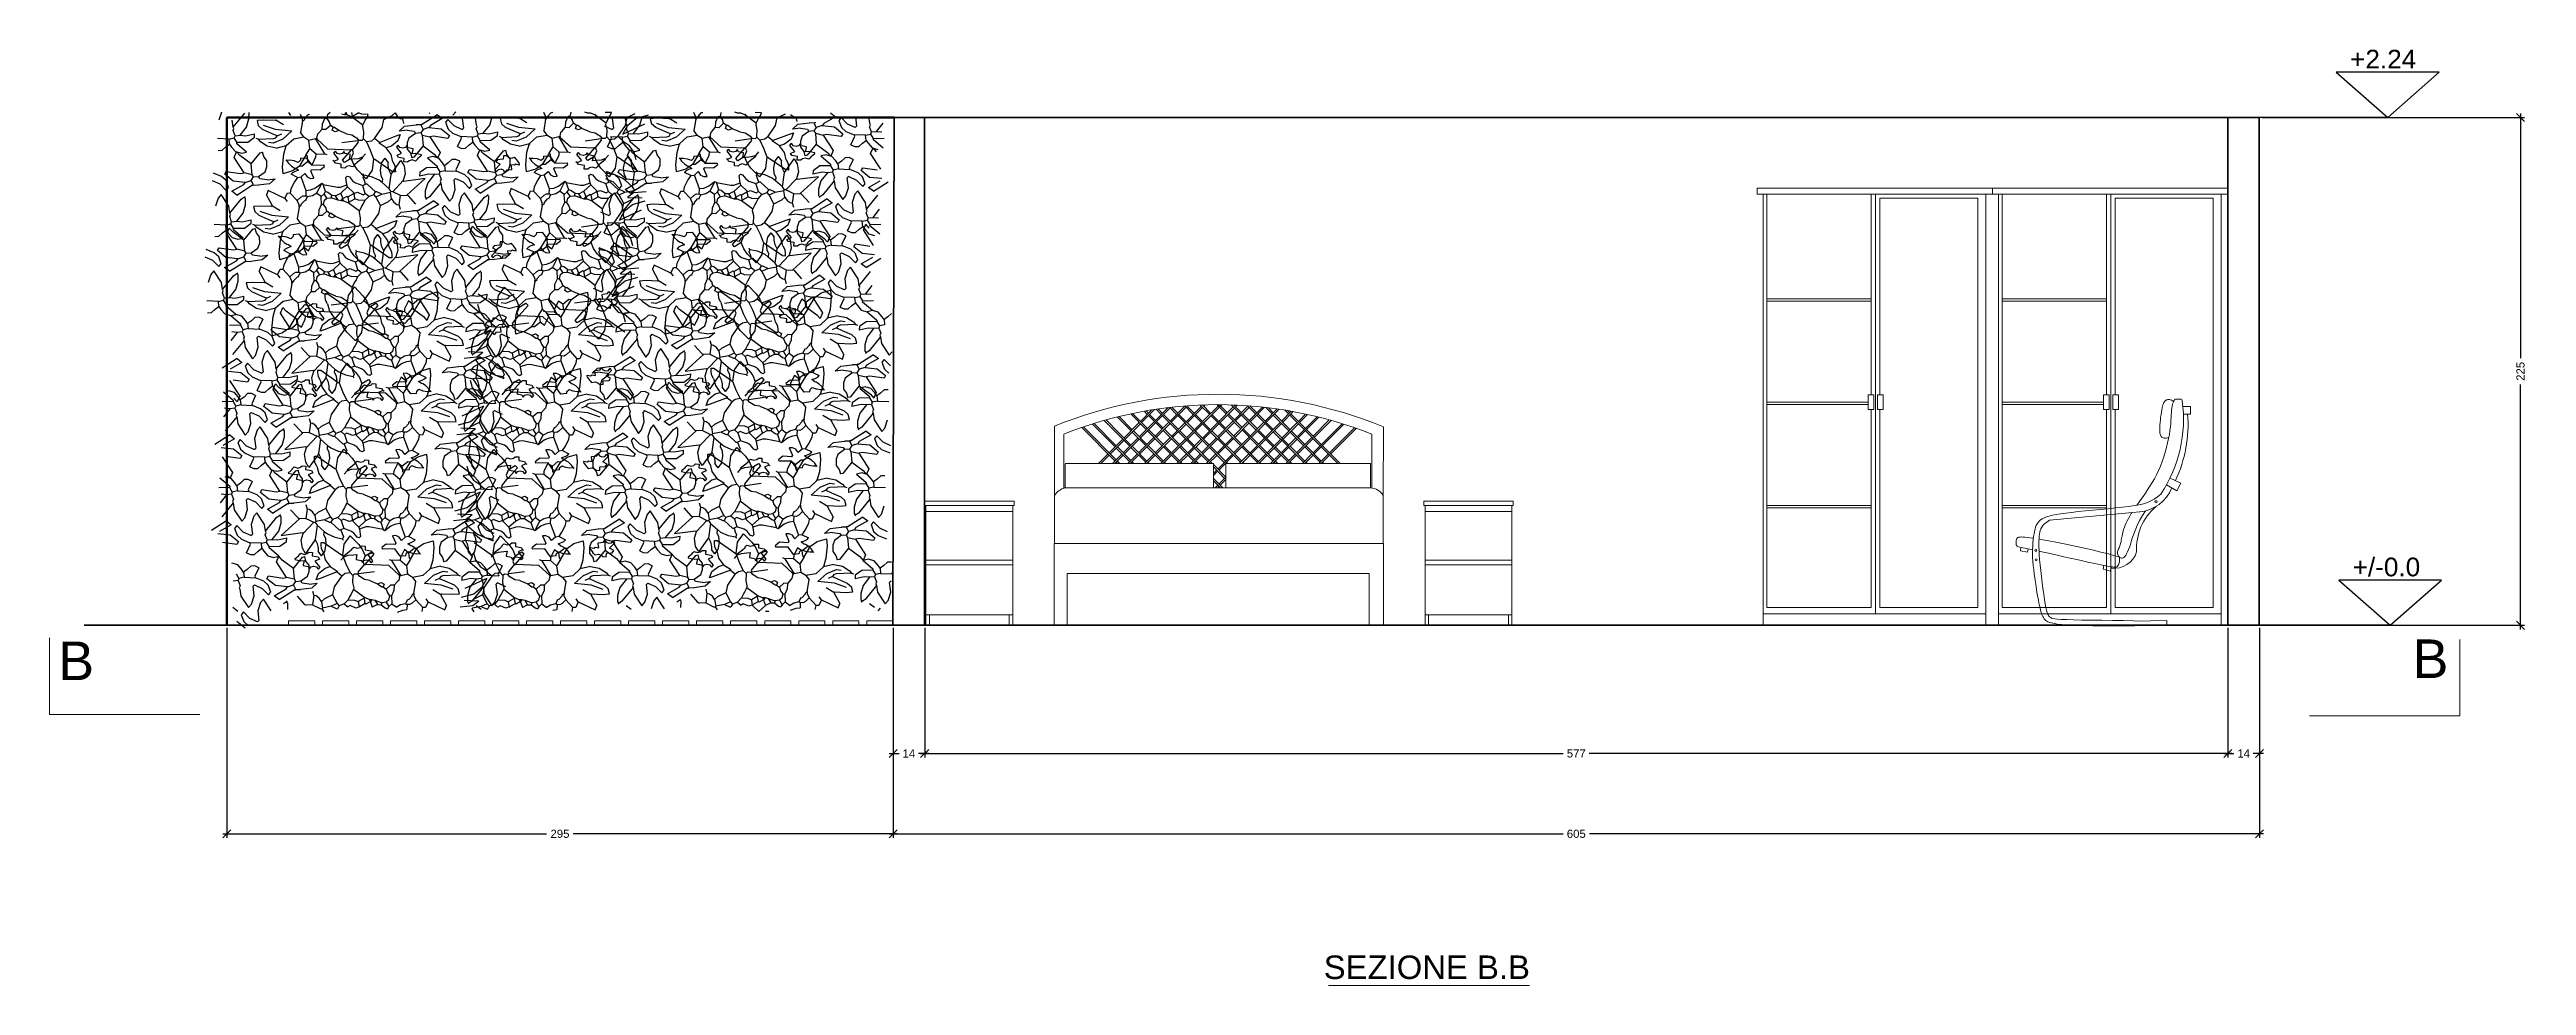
# Model space of a CAD drawing. Header units: inches. Extents: x 2013 to 15569, y -2551 to 2524.
# Drawn here: x 7886 to 8983, y -2040 to -1626 of the extents above; entities that cross this region are included whole.
import ezdxf

# ---------------------------------------------------------------- set-up
doc = ezdxf.new("R2010")
doc.units = ezdxf.units.IN
doc.header["$MEASUREMENT"] = 0
doc.layers.get('0').update_dxf_attribs({"color": 80, "lineweight": 13})
for name, color, linetype, lineweight in [('A-FLOR-FTPT', 6, 'Continuous', 70), ('A-FURN', 8, 'Continuous', 18), ('A-WALL-FULL', 7, 'Continuous', 35), ('G-ANNO-DIM', 90, 'Continuous', 25)]:
    doc.layers.add(name, color=color, linetype=linetype, lineweight=lineweight)
doc.layers.add('VERDE_siepe', color=96, linetype='Continuous')
doc.styles.add('ARIAL', font='Arial.ttf')
doc.styles.add('underline', font='Arial.ttf')
doc.dimstyles.new('TICK_36', dxfattribs={"dimtxt": 3.6, "dimasz": 3.6, "dimexe": 1.8, "dimexo": 1.2, "dimgap": 1.8, "dimtad": 0, "dimdec": 0, "dimzin": 0, "dimdsep": 46, "dimtxsty": 'ARIAL', "dimblk": 'OBLIQUE', "dimcen": 1.8, "dimdle": 1.8, "dimclrd": 256, "dimclrt": 256, "dimadec": 0, "dimazin": 0, "dimtfac": 1, "dimtdec": 0, "dimtmove": 1, "dimatfit": 3, "dimldrblk": 'OPEN90', "dimfxl": 1, "dimtfill": 1, "dimtolj": 1, "dimtzin": 0, "dimarcsym": 0})

msp = doc.modelspace()

# ---------------------------------------------------------------- texts
at = {"color": 130, "style": 'ARIAL'}
msp.add_text('B', height=17.084, rotation=360, dxfattribs=at).set_placement((7890.321, -1904.998))
at = {"style": 'underline'}
msp.add_text('SEZIONE B.B', height=10.41219, dxfattribs=at).set_placement((8450.674, -2037.418))
at = {"layer": 'G-ANNO-DIM', "style": 'underline'}
for s, p in [('+2.24', (8905.161, -1634.008)), ('+/-0.0', (8906.284, -1859.008))]:
    msp.add_text(s, height=8.281, dxfattribs=at).set_placement(p)

# ---------------------------------------------------------------- blocks, each defined once
blk = doc.blocks.new('A$C36166433')
for p, q in [((-29.03, 43.37), (-26.14, 44.76)), ((-29.03, 43.37), (-27.91, 41.41)), ((-27.91, 41.41), (-25.19, 42.93)), ((-22.84, 39.78), (-23.74, 40.51)), ((-21.97, 39.18), (-22.84, 39.78)), ((-21.09, 38.68), (-21.97, 39.18)), ((-20.16, 38.28), (-21.09, 38.68)), ((-19.15, 37.95), (-20.16, 38.28)), ((-18.02, 37.68), (-19.15, 37.95)), ((-18.15, 35.77), (5.67, 33.59)), ((-16.74, 37.45), (-18.02, 37.68)), ((-15.27, 37.24), (-16.74, 37.45)), ((-13.59, 37.04), (-15.27, 37.24)), ((-11.74, 36.83), (-13.59, 37.04)), ((-9.77, 36.63), (-11.74, 36.83)), ((-7.74, 36.44), (-9.77, 36.63)), ((-5.71, 36.24), (-7.74, 36.44)), ((-3.72, 36.05), (-5.71, 36.24)), ((-1.83, 35.86), (-3.72, 36.05)), ((-0.1, 35.67), (-1.83, 35.86)), ((1.43, 35.48), (-0.1, 35.67)), ((2.76, 35.3), (1.43, 35.48)), ((3.92, 35.1), (2.76, 35.3)), ((4.91, 34.91), (3.92, 35.1)), ((5.77, 34.7), (4.91, 34.91)), ((5.67, 33.59), (6.41, 33.11)), ((6.49, 34.47), (5.77, 34.7)), ((6.41, 33.11), (6.99, 32.64)), ((7.1, 34.23), (6.49, 34.47)), ((7.62, 33.97), (7.1, 34.23)), ((8.06, 33.69), (7.62, 33.97)), ((8.43, 33.38), (8.06, 33.69)), ((8.73, 33.03), (8.43, 33.38)), ((8.99, 32.65), (8.73, 33.03)), ((6.99, 32.64), (7.43, 32.2)), ((7.43, 32.2), (7.76, 31.76)), ((7.76, 31.76), (7.99, 31.32)), ((7.99, 31.32), (8.15, 30.87)), ((8.15, 30.87), (8.26, 30.4)), ((8.26, 30.4), (8.34, 29.9)), ((8.34, 29.9), (8.41, 29.37)), ((8.41, 29.37), (8.46, 28.78)), ((8.46, 28.78), (8.5, 28.12)), ((8.51, 26.53), (8.48, 25.56)), ((8.5, 28.12), (8.51, 27.37)), ((8.51, 27.37), (8.51, 26.53)), ((9.2, 32.22), (8.99, 32.65)), ((9.38, 31.75), (9.2, 32.22)), ((9.53, 31.22), (9.38, 31.75)), ((9.67, 30.63), (9.53, 31.22)), ((9.8, 29.98), (9.67, 30.63)), ((9.91, 29.27), (9.8, 29.98)), ((10.01, 28.51), (9.91, 29.27)), ((10.09, 27.68), (10.01, 28.51)), ((10.15, 26.8), (10.09, 27.68)), ((10.19, 25.87), (10.15, 26.8)), ((8.04, 20.28), (7.86, 18.69)), ((8.2, 21.81), (8.04, 20.28)), ((8.33, 23.21), (8.2, 21.81)), ((8.42, 24.46), (8.33, 23.21)), ((8.48, 25.56), (8.42, 24.46)), ((9.76, 19.4), (9.89, 20.54)), ((9.89, 20.54), (10.01, 21.66)), ((10.01, 21.66), (10.11, 22.77)), ((10.11, 22.77), (10.17, 23.85)), ((10.17, 23.85), (10.19, 24.88)), ((10.19, 24.88), (10.19, 25.87)), ((7.24, 14.02), (7.03, 12.66)), ((7.45, 15.51), (7.24, 14.02)), ((7.66, 17.08), (7.45, 15.51)), ((7.86, 18.69), (7.66, 17.08)), ((8.64, 12.46), (8.79, 13.28)), ((8.79, 13.28), (8.94, 14.16)), ((8.94, 14.16), (9.11, 15.11)), ((9.11, 15.11), (9.27, 16.12)), ((9.27, 16.12), (9.44, 17.18)), ((9.44, 17.18), (9.6, 18.28)), ((9.6, 18.28), (9.76, 19.4)), ((-25.31, 7.07), (-25.31, 5.81)), ((-21.08, 7.01), (-25.31, 7.07)), ((-18.97, 6.93), (-21.08, 7.01)), ((-16.49, 7), (-18.97, 6.93)), ((-13.78, 7.06), (-16.49, 7)), ((-10.94, 7.1), (-13.78, 7.06)), ((-8.08, 7.13), (-10.94, 7.1)), ((-5.34, 7.17), (-8.08, 7.13)), ((-2.81, 7.2), (-5.34, 7.17)), ((-0.62, 7.25), (-2.81, 7.2)), ((1.15, 7.31), (-0.62, 7.25)), ((2.52, 7.38), (1.15, 7.31)), ((3.55, 7.45), (2.52, 7.38)), ((4.29, 7.54), (3.55, 7.45)), ((4.81, 7.64), (4.29, 7.54)), ((5.15, 7.74), (4.81, 7.64)), ((5.38, 7.85), (5.15, 7.74)), ((5.21, 6.42), (5.74, 6.58)), ((5.54, 7.97), (5.38, 7.85)), ((5.69, 8.09), (5.54, 7.97)), ((5.84, 8.25), (5.69, 8.09)), ((5.74, 6.58), (6.13, 6.74)), ((5.99, 8.47), (5.84, 8.25)), ((6.14, 8.78), (5.99, 8.47)), ((6.13, 6.74), (6.44, 6.92)), ((6.3, 9.2), (6.14, 8.78)), ((6.46, 9.78), (6.3, 9.2)), ((6.44, 6.92), (6.7, 7.12)), ((6.64, 10.53), (6.46, 9.78)), ((6.83, 11.48), (6.64, 10.53)), ((6.7, 7.12), (6.94, 7.33)), ((7.03, 12.66), (6.83, 11.48)), ((6.94, 7.33), (7.14, 7.56)), ((7.14, 7.56), (7.33, 7.83)), ((7.33, 7.83), (7.49, 8.13)), ((7.49, 8.13), (7.64, 8.47)), ((7.64, 8.47), (7.78, 8.87)), ((7.78, 8.87), (7.92, 9.31)), ((7.92, 9.31), (8.06, 9.82)), ((8.06, 9.82), (8.2, 10.39)), ((8.2, 10.39), (8.34, 11.02)), ((8.34, 11.02), (8.49, 11.71)), ((8.49, 11.71), (8.64, 12.46)), ((-25.31, 5.81), (-21.21, 5.79)), ((-21.21, 5.79), (-19.16, 5.72)), ((-19.16, 5.72), (-16.75, 5.67)), ((-16.75, 5.67), (-14.09, 5.65)), ((-14.09, 5.65), (-11.3, 5.65)), ((-11.3, 5.65), (-8.49, 5.67)), ((-8.49, 5.67), (-5.75, 5.71)), ((-5.75, 5.71), (-3.21, 5.77)), ((-3.21, 5.77), (-0.96, 5.84)), ((-0.96, 5.84), (0.9, 5.93)), ((0.9, 5.93), (2.41, 6.04)), ((2.41, 6.04), (3.59, 6.15)), ((3.59, 6.15), (4.51, 6.28)), ((4.51, 6.28), (5.21, 6.42))]:
    blk.add_line(p, q)
for points in [[(-28.85, 65.62), (-27.47, 65.59)], [(-27.47, 65.59), (-27.34, 65.48), (-27.2, 65.28), (-27.07, 65.01), (-26.95, 64.66), (-26.83, 64.25), (-26.73, 63.78), (-26.64, 63.26), (-26.56, 62.69), (-26.51, 62.08), (-26.47, 61.43), (-26.43, 60.72), (-26.38, 59.97), (-26.32, 59.15), (-26.24, 58.27), (-26.12, 57.33), (-25.97, 56.3), (-25.76, 55.21), (-25.51, 54.05), (-25.21, 52.84), (-24.87, 51.61), (-24.49, 50.37), (-24.06, 49.13), (-23.6, 47.92), (-23.1, 46.75), (-22.57, 45.63), (-22, 44.56), (-21.42, 43.54), (-20.82, 42.57), (-20.22, 41.64), (-19.62, 40.75), (-19.02, 39.9), (-18.44, 39.07), (-17.88, 38.28), (-17.39, 37.57)], [(-25.83, 55.55), (-25.48, 55.37), (-25.16, 55.28), (-24.87, 55.25), (-24.61, 55.27), (-24.37, 55.35), (-24.17, 55.46), (-23.99, 55.6), (-23.84, 55.76), (-23.71, 55.94), (-23.61, 56.14), (-23.53, 56.37), (-23.47, 56.63), (-23.43, 56.95), (-23.42, 57.31), (-23.42, 57.74), (-23.44, 58.24), (-23.48, 58.82), (-23.53, 59.46), (-23.6, 60.13), (-23.67, 60.82), (-23.76, 61.51), (-23.86, 62.18), (-23.96, 62.79), (-24.07, 63.35), (-24.18, 63.82), (-24.3, 64.21), (-24.42, 64.53), (-24.56, 64.79), (-24.7, 65), (-24.85, 65.16), (-25.01, 65.29), (-25.18, 65.39), (-25.37, 65.47), (-25.57, 65.52), (-25.78, 65.55), (-26.01, 65.53), (-26.25, 65.47), (-26.51, 65.36), (-26.77, 65.19), (-27.05, 64.95)], [(-29.55, 63.65), (-29.55, 63.65), (-31.53, 63.65), (-31.53, 61.68), (-29.68, 61.68)], [(-26.68, 63.51), (-26.68, 63.52)], [(-16.05, 35.58), (-15.91, 35.36), (-15.5, 34.69), (-15.13, 34.06), (-14.81, 33.45), (-14.53, 32.87), (-14.29, 32.31), (-14.09, 31.78), (-13.92, 31.28), (-13.78, 30.79), (-13.66, 30.34), (-13.56, 29.9), (-13.47, 29.49), (-13.4, 29.1), (-13.33, 28.73), (-13.27, 28.38), (-13.2, 28.05), (-13.14, 27.73), (-13.07, 27.43), (-12.99, 27.13), (-12.89, 26.85), (-12.79, 26.57), (-12.67, 26.3), (-12.56, 26.04), (-12.45, 25.78), (-12.36, 25.53), (-12.3, 25.28), (-12.26, 25.03), (-12.27, 24.78), (-12.32, 24.54), (-12.41, 24.31), (-12.54, 24.09), (-12.7, 23.9), (-12.88, 23.75), (-13.08, 23.63), (-13.3, 23.57), (-13.52, 23.56), (-13.74, 23.62), (-13.97, 23.76), (-14.2, 23.98), (-14.44, 24.29), (-14.68, 24.7), (-14.94, 25.23), (-15.2, 25.87), (-15.48, 26.64), (-15.77, 27.54), (-16.09, 28.56), (-16.47, 29.69), (-16.92, 30.9), (-17.46, 32.17), (-18.1, 33.5), (-18.87, 34.85), (-19.68, 36.05)], [(-12.78, 23.81), (-11.59, 24.21), (-9.91, 24.68), (-7.86, 25.19), (-5.54, 25.74), (-3.09, 26.29), (-0.6, 26.83), (1.8, 27.33), (4, 27.77), (5.9, 28.14), (7.5, 28.43), (8.47, 28.6)], [(9.97, 28.84), (9.97, 28.84), (10.88, 28.97), (11.63, 29.06), (12.23, 29.11), (12.71, 29.14), (13.11, 29.16), (13.44, 29.15), (13.7, 29.13), (13.9, 29.09), (14.06, 29.03), (14.18, 28.95), (14.27, 28.86), (14.34, 28.75), (14.39, 28.62), (14.44, 28.47), (14.48, 28.32), (14.51, 28.15), (14.53, 27.99), (14.54, 27.82), (14.55, 27.65), (14.55, 27.5), (14.55, 27.35), (14.53, 27.22), (14.5, 27.09), (14.44, 26.97), (14.36, 26.86), (14.24, 26.76), (14.07, 26.66), (13.86, 26.58), (13.59, 26.49), (13.24, 26.4), (12.78, 26.3), (12.17, 26.18), (11.39, 26.02), (10.41, 25.82), (10.19, 25.77)], [(11.37, 26.01), (11.51, 25.16), (13.38, 25.51), (13.24, 26.4)], [(8.47, 25.41), (7.72, 25.24), (5.98, 24.86), (4.02, 24.42), (1.93, 23.95), (-0.22, 23.47), (-2.35, 22.99), (-4.39, 22.54), (-6.25, 22.14), (-7.85, 21.79), (-9.15, 21.53), (-10.15, 21.35), (-10.91, 21.23), (-11.46, 21.19), (-11.84, 21.21), (-12.1, 21.28), (-12.26, 21.41), (-12.39, 21.58), (-12.49, 21.79), (-12.59, 22.04), (-12.68, 22.31), (-12.75, 22.6), (-12.8, 22.9), (-12.82, 23.21), (-12.82, 23.52), (-12.78, 23.81)], [(-10.35, 20.13), (-10.69, 21.27)], [(-10.35, 20.13), (-8.44, 20.64), (-8.69, 21.62)]]:
    blk.add_lwpolyline(points)
for centre in [(-22.46, 38.47), (9.22, 23.13), (9.31, 25.65)]:
    blk.add_circle(centre, 0.295)
for centre, radius, start, end in [((-28.88, 65.12), 0.502, 86.39233, 181.37901), ((3.52, 58.9), 34.43, 175.36475, 205.49716), ((6.1, 60.32), 35.8, 172.32244, 213.57564), ((-17.18, 45.83), 10.09, 201.35383, 264.8456), ((-31.94, 26.06), 14.65, 356.73665, 49.62586), ((-11.46, 27.01), 6.12, 196.91367, 278.10801)]:
    blk.add_arc(centre, radius, start, end)
blk = doc.blocks.new('_Oblique')
at = {"color": 0, "linetype": 'ByBlock', "lineweight": -2}
blk.add_line((-0.5, -0.5), (0.5, 0.5), dxfattribs=at)
blk = doc.blocks.new('*D154')
at = {"layer": 'Defpoints', "color": 0, "transparency": 16777216}
for p in [(8260, -1880.7), (8274, -1880.7)]:
    blk.add_point(p, dxfattribs=at)
at = {"layer": 'G-ANNO-DIM', "color": 0, "lineweight": -2, "transparency": 16777216}
for p, q in [((8260, -1881.9), (8260, -1939.3)), ((8274, -1881.9), (8274, -1939.3))]:
    blk.add_line(p, q, dxfattribs=at)
at = {"layer": 'G-ANNO-DIM', "lineweight": -2, "transparency": 16777216}
for p, q in [((8258.2, -1937.5), (8262.7, -1937.5)), ((8275.8, -1937.5), (8271.2, -1937.5))]:
    blk.add_line(p, q, dxfattribs=at)
at = {"layer": 'G-ANNO-DIM', "lineweight": -2, "transparency": 16777216, "xscale": 3.6, "yscale": 3.6, "zscale": 3.6, "rotation": 180}
blk.add_blockref('_Oblique', (8260, -1937.5), dxfattribs=at)
at = {"layer": 'G-ANNO-DIM', "lineweight": -2, "transparency": 16777216, "xscale": 3.6, "yscale": 3.6, "zscale": 3.6}
blk.add_blockref('_Oblique', (8274, -1937.5), dxfattribs=at)
at = {"layer": 'G-ANNO-DIM', "transparency": 16777216, "insert": (8267, -1937.5), "char_height": 3.6, "attachment_point": 5, "style": 'ARIAL', "bg_fill": 3, "box_fill_scale": 1.25, "bg_fill_color": 256, "bg_fill_true_color": 13158600, "bg_fill_transparency": 0}
blk.add_mtext('\\A1;14', dxfattribs=at)
at = {"layer": 'Defpoints', "color": 0, "transparency": 16777216}
blk.add_point((8274, -1937.5), dxfattribs=at)
blk = doc.blocks.new('_Open90')
at = {"color": 0, "linetype": 'ByBlock', "lineweight": -2}
for p, q in [((0, 0), (-1, 0)), ((-0.5, 0.5), (0, 0)), ((0, 0), (-0.5, -0.5))]:
    blk.add_line(p, q, dxfattribs=at)
blk = doc.blocks.new('*D155')
at = {"layer": 'Defpoints', "color": 0, "transparency": 16777216}
for p in [(8851, -1880.7), (8865, -1880.7)]:
    blk.add_point(p, dxfattribs=at)
at = {"layer": 'G-ANNO-DIM', "color": 0, "lineweight": -2, "transparency": 16777216}
for p, q in [((8851, -1881.9), (8851, -1939.3)), ((8865, -1881.9), (8865, -1939.3))]:
    blk.add_line(p, q, dxfattribs=at)
at = {"layer": 'G-ANNO-DIM', "lineweight": -2, "transparency": 16777216}
for p, q in [((8849.2, -1937.5), (8853.7, -1937.5)), ((8866.8, -1937.5), (8862.2, -1937.5))]:
    blk.add_line(p, q, dxfattribs=at)
at = {"layer": 'G-ANNO-DIM', "lineweight": -2, "transparency": 16777216, "xscale": 3.6, "yscale": 3.6, "zscale": 3.6, "rotation": 180}
blk.add_blockref('_Oblique', (8851, -1937.5), dxfattribs=at)
at = {"layer": 'G-ANNO-DIM', "lineweight": -2, "transparency": 16777216, "xscale": 3.6, "yscale": 3.6, "zscale": 3.6}
blk.add_blockref('_Oblique', (8865, -1937.5), dxfattribs=at)
at = {"layer": 'G-ANNO-DIM', "transparency": 16777216, "insert": (8858, -1937.5), "char_height": 3.6, "attachment_point": 5, "style": 'ARIAL', "bg_fill": 3, "box_fill_scale": 1.25, "bg_fill_color": 256, "bg_fill_true_color": 13158600, "bg_fill_transparency": 0}
blk.add_mtext('\\A1;14', dxfattribs=at)
at = {"layer": 'Defpoints', "color": 0, "transparency": 16777216}
blk.add_point((8865, -1937.5), dxfattribs=at)
blk = doc.blocks.new('*D156')
at = {"layer": 'Defpoints', "color": 0, "transparency": 16777216}
for p in [(8274, -1880.7), (8851, -1880.7), (8851, -1937.5)]:
    blk.add_point(p, dxfattribs=at)
at = {"layer": 'G-ANNO-DIM', "color": 0, "lineweight": -2, "transparency": 16777216}
for p, q in [((8274, -1881.9), (8274, -1939.3)), ((8851, -1881.9), (8851, -1939.3))]:
    blk.add_line(p, q, dxfattribs=at)
at = {"layer": 'G-ANNO-DIM', "lineweight": -2, "transparency": 16777216}
for p, q in [((8272.2, -1937.5), (8556.7, -1937.5)), ((8852.8, -1937.5), (8568.2, -1937.5))]:
    blk.add_line(p, q, dxfattribs=at)
at = {"layer": 'G-ANNO-DIM', "lineweight": -2, "transparency": 16777216, "xscale": 3.6, "yscale": 3.6, "zscale": 3.6, "rotation": 180}
blk.add_blockref('_Oblique', (8274, -1937.5), dxfattribs=at)
at = {"layer": 'G-ANNO-DIM', "lineweight": -2, "transparency": 16777216, "xscale": 3.6, "yscale": 3.6, "zscale": 3.6}
blk.add_blockref('_Oblique', (8851, -1937.5), dxfattribs=at)
at = {"layer": 'G-ANNO-DIM', "transparency": 16777216, "insert": (8562.5, -1937.5), "char_height": 3.6, "attachment_point": 5, "style": 'ARIAL', "bg_fill": 3, "box_fill_scale": 1.25, "bg_fill_color": 256, "bg_fill_true_color": 13158600, "bg_fill_transparency": 0}
blk.add_mtext('\\A1;577', dxfattribs=at)
blk = doc.blocks.new('*D157')
at = {"layer": 'Defpoints', "color": 0, "transparency": 16777216}
for p in [(8260, -1880.7), (8865, -1880.7), (8865, -1973.1)]:
    blk.add_point(p, dxfattribs=at)
at = {"layer": 'G-ANNO-DIM', "color": 0, "lineweight": -2, "transparency": 16777216}
for p, q in [((8260, -1881.9), (8260, -1974.9)), ((8865, -1881.9), (8865, -1974.9))]:
    blk.add_line(p, q, dxfattribs=at)
at = {"layer": 'G-ANNO-DIM', "lineweight": -2, "transparency": 16777216}
for p, q in [((8258.2, -1973.1), (8556.7, -1973.1)), ((8866.8, -1973.1), (8568.3, -1973.1))]:
    blk.add_line(p, q, dxfattribs=at)
at = {"layer": 'G-ANNO-DIM', "lineweight": -2, "transparency": 16777216, "xscale": 3.6, "yscale": 3.6, "zscale": 3.6, "rotation": 180}
blk.add_blockref('_Oblique', (8260, -1973.1), dxfattribs=at)
at = {"layer": 'G-ANNO-DIM', "lineweight": -2, "transparency": 16777216, "xscale": 3.6, "yscale": 3.6, "zscale": 3.6}
blk.add_blockref('_Oblique', (8865, -1973.1), dxfattribs=at)
at = {"layer": 'G-ANNO-DIM', "transparency": 16777216, "insert": (8562.5, -1973.1), "char_height": 3.6, "attachment_point": 5, "style": 'ARIAL', "bg_fill": 3, "box_fill_scale": 1.25, "bg_fill_color": 256, "bg_fill_true_color": 13158600, "bg_fill_transparency": 0}
blk.add_mtext('\\A1;605', dxfattribs=at)
blk = doc.blocks.new('*D158')
at = {"layer": 'Defpoints', "color": 0, "transparency": 16777216}
for p in [(7965, -1880.7), (8260, -1880.7), (8260, -1973.1)]:
    blk.add_point(p, dxfattribs=at)
at = {"layer": 'G-ANNO-DIM', "color": 0, "lineweight": -2, "transparency": 16777216}
for p, q in [((7965, -1881.9), (7965, -1974.9)), ((8260, -1881.9), (8260, -1974.9))]:
    blk.add_line(p, q, dxfattribs=at)
at = {"layer": 'G-ANNO-DIM', "lineweight": -2, "transparency": 16777216}
for p, q in [((7963.2, -1973.1), (8106.6, -1973.1)), ((8261.8, -1973.1), (8118.3, -1973.1))]:
    blk.add_line(p, q, dxfattribs=at)
at = {"layer": 'G-ANNO-DIM', "lineweight": -2, "transparency": 16777216, "xscale": 3.6, "yscale": 3.6, "zscale": 3.6, "rotation": 180}
blk.add_blockref('_Oblique', (7965, -1973.1), dxfattribs=at)
at = {"layer": 'G-ANNO-DIM', "lineweight": -2, "transparency": 16777216, "xscale": 3.6, "yscale": 3.6, "zscale": 3.6}
blk.add_blockref('_Oblique', (8260, -1973.1), dxfattribs=at)
at = {"layer": 'G-ANNO-DIM', "transparency": 16777216, "insert": (8112.5, -1973.1), "char_height": 3.6, "attachment_point": 5, "style": 'ARIAL', "bg_fill": 3, "box_fill_scale": 1.25, "bg_fill_color": 256, "bg_fill_true_color": 13158600, "bg_fill_transparency": 0}
blk.add_mtext('\\A1;295', dxfattribs=at)
blk = doc.blocks.new('*D159')
at = {"layer": 'Defpoints', "color": 0, "transparency": 16777216}
for p in [(8865, -1655.7), (8980.6, -1655.7), (8865, -1880.7)]:
    blk.add_point(p, dxfattribs=at)
at = {"layer": 'G-ANNO-DIM', "color": 0, "lineweight": -2, "transparency": 16777216}
for p, q in [((8866.2, -1655.7), (8982.4, -1655.7)), ((8866.2, -1880.7), (8982.4, -1880.7))]:
    blk.add_line(p, q, dxfattribs=at)
at = {"layer": 'G-ANNO-DIM', "lineweight": -2, "transparency": 16777216}
for p, q in [((8980.6, -1653.9), (8980.6, -1762.4)), ((8980.6, -1882.5), (8980.6, -1774))]:
    blk.add_line(p, q, dxfattribs=at)
at = {"layer": 'G-ANNO-DIM', "lineweight": -2, "transparency": 16777216, "xscale": 3.6, "yscale": 3.6, "zscale": 3.6}
for p, rotation in [((8980.6, -1655.7), 90), ((8980.6, -1880.7), 270)]:
    blk.add_blockref('_Oblique', p, dxfattribs=dict(at, rotation=rotation))
at = {"layer": 'G-ANNO-DIM', "transparency": 16777216, "insert": (8980.6, -1768.2), "char_height": 3.6, "attachment_point": 5, "rotation": 90, "style": 'ARIAL', "bg_fill": 3, "box_fill_scale": 1.25, "bg_fill_color": 256, "bg_fill_true_color": 13158600, "bg_fill_transparency": 0}
blk.add_mtext('\\A1;225', dxfattribs=at)

# ---------------------------------------------------------------- hatches: boundary and pattern name
at = {"layer": 'G-ANNO-DIM'}
h = msp.add_hatch(color=256, dxfattribs=at)
h.dxf.hatch_style = 1
h.paths.add_polyline_path([(8944.536, -1635.683), (8899.033, -1635.683), (8921.785, -1655.705)], flags=17)
h.paths.add_polyline_path([(8899.033, -1635.683), (8921.785, -1655.705), (8944.536, -1635.683)])
h = msp.add_hatch(color=256, dxfattribs=at)
h.dxf.hatch_style = 1
h.paths.add_polyline_path([(8945.659, -1860.683), (8900.156, -1860.683), (8922.908, -1880.705)], flags=17)
h.paths.add_polyline_path([(8900.156, -1860.683), (8922.908, -1880.705), (8945.659, -1860.683)])

# ---------------------------------------------------------------- linework, layer by layer
msp.add_line((8452.8, -2040.294), (8541.747, -2040.294))
at = {"color": 130}
msp.add_lwpolyline([(7953.113, -1920.168), (7886.492, -1920.168), (7886.492, -1886.331)], dxfattribs=at)
at = {"layer": 'A-FLOR-FTPT'}
for p in [(7964.951, -1880.705), (8260.441, -1655.705)]:
    msp.add_line(p, (7964.951, -1655.705), dxfattribs=at)
at = {"layer": 'A-FURN'}
for p, q in [((8642.553, -1687.005), (8746.752, -1687.005)), ((8642.553, -1689.73), (8642.553, -1687.005)), ((8746.752, -1687.005), (8746.752, -1689.73)), ((8746.752, -1687.005), (8850.951, -1687.005)), ((8746.752, -1689.73), (8746.752, -1687.005)), ((8850.951, -1687.005), (8850.951, -1689.73)), ((8746.752, -1689.73), (8642.553, -1689.73)), ((8645.212, -1689.73), (8743.84, -1689.73)), ((8645.212, -1880.71), (8645.212, -1689.73)), ((8646.921, -1872.892), (8646.921, -1689.73)), ((8646.921, -1689.73), (8693.024, -1689.73)), ((8693.024, -1689.73), (8693.024, -1778.626)), ((8695.045, -1689.73), (8695.045, -1875.618)), ((8696.946, -1778.626), (8696.946, -1691.459)), ((8696.946, -1691.459), (8740.25, -1691.459)), ((8740.25, -1691.459), (8740.25, -1872.892)), ((8743.84, -1689.73), (8743.84, -1880.71)), ((8850.951, -1689.73), (8746.752, -1689.73)), ((8749.411, -1689.73), (8848.039, -1689.73)), ((8749.411, -1880.71), (8749.411, -1689.73)), ((8751.12, -1872.892), (8751.12, -1689.73)), ((8751.12, -1689.73), (8797.223, -1689.73)), ((8797.223, -1689.73), (8797.223, -1778.626)), ((8799.244, -1689.73), (8799.244, -1875.618)), ((8801.145, -1778.626), (8801.145, -1691.459)), ((8801.145, -1691.459), (8844.449, -1691.459)), ((8844.449, -1691.459), (8844.449, -1872.892)), ((8848.039, -1689.73), (8848.039, -1880.71)), ((8646.921, -1736.093), (8693.024, -1736.093)), ((8693.024, -1737.117), (8646.921, -1737.117)), ((8751.12, -1736.093), (8797.223, -1736.093)), ((8797.223, -1737.117), (8751.12, -1737.117)), ((8365.221, -1787.042), (8372.13, -1794.01)), ((8366.055, -1786.865), (8372.637, -1793.499)), ((8369.537, -1790.375), (8374.587, -1785.283)), ((8370.05, -1790.892), (8375.808, -1785.086)), ((8371.14, -1785.867), (8372.575, -1787.311)), ((8372.009, -1785.708), (8373.088, -1786.794)), ((8373.602, -1787.31), (8379.595, -1793.335)), ((8376.193, -1789.915), (8381.794, -1784.27)), ((8376.46, -1784.991), (8378.769, -1787.319)), ((8376.705, -1790.43), (8382.681, -1784.409)), ((8377.353, -1784.861), (8379.28, -1786.804)), ((8379.792, -1787.32), (8386.343, -1793.926)), ((8382.471, -1784.198), (8385.565, -1787.316)), ((8382.676, -1790.228), (8389.229, -1783.622)), ((8383.185, -1790.742), (8389.737, -1784.135)), ((8383.393, -1784.088), (8386.08, -1786.797)), ((8386.589, -1787.31), (8393.392, -1794.169)), ((8389.143, -1783.536), (8392.899, -1787.321)), ((8389.748, -1790.495), (8396.547, -1783.646)), ((8390.112, -1783.468), (8393.416, -1786.8)), ((8390.254, -1791.006), (8397.051, -1784.154)), ((8390.255, -1783.612), (8390.434, -1783.432)), ((8393.921, -1787.309), (8400.601, -1794.046)), ((8396.035, -1783.129), (8400.19, -1787.319)), ((8397.011, -1783.086), (8400.7, -1786.805)), ((8397.057, -1783.132), (8397.107, -1783.081)), ((8397.059, -1790.474), (8404.514, -1782.961)), ((8397.56, -1783.64), (8398.165, -1783.03)), ((8397.567, -1790.986), (8405.526, -1782.961)), ((8401.207, -1787.316), (8407.34, -1793.497)), ((8403.476, -1782.969), (8407.532, -1787.059)), ((8404.242, -1790.375), (8410.628, -1783.938)), ((8404.478, -1782.96), (8408.038, -1786.549)), ((8404.755, -1790.892), (8411.141, -1784.456)), ((8408.045, -1787.576), (8414.024, -1793.605)), ((8408.552, -1787.066), (8414.532, -1793.093)), ((8409.756, -1783.058), (8413.726, -1787.062)), ((8410.817, -1783.111), (8414.232, -1786.552)), ((8411.133, -1783.429), (8411.422, -1783.138)), ((8411.137, -1789.671), (8417.127, -1783.634)), ((8411.646, -1783.946), (8412.413, -1783.173)), ((8411.653, -1790.191), (8417.644, -1784.155)), ((8414.242, -1787.582), (8420.807, -1794.201)), ((8414.749, -1787.072), (8421.314, -1793.688)), ((8416.914, -1783.419), (8420.52, -1787.055)), ((8417.626, -1789.972), (8423.525, -1784.024)), ((8418.02, -1783.515), (8421.025, -1786.544)), ((8418.142, -1790.493), (8424.455, -1784.129)), ((8418.15, -1783.646), (8418.245, -1783.55)), ((8421.036, -1787.575), (8427.832, -1794.428)), ((8421.542, -1787.065), (8428.34, -1793.916)), ((8424.707, -1790.255), (8430.05, -1784.849)), ((8424.984, -1784.182), (8427.852, -1787.072)), ((8425.203, -1790.754), (8430.927, -1784.98)), ((8426.16, -1784.34), (8428.361, -1786.557)), ((8428.353, -1787.577), (8435.292, -1794.569)), ((8428.862, -1787.063), (8435.803, -1794.054)), ((8432.003, -1790.226), (8436.321, -1785.875)), ((8432.512, -1790.739), (8437.186, -1786.025)), ((8433.459, -1785.363), (8435.144, -1787.061)), ((8434.699, -1785.583), (8435.655, -1786.546)), ((8435.651, -1787.573), (8442.031, -1794.005)), ((8436.162, -1787.058), (8442.542, -1793.489)), ((8439.453, -1790.375), (8442.668, -1787.134)), ((8439.964, -1790.891), (8443.505, -1787.321)), ((8646.921, -1781.857), (8691.761, -1781.857)), ((8691.761, -1782.881), (8646.921, -1782.881)), ((8691.761, -1778.626), (8694.221, -1778.626)), ((8691.761, -1785.127), (8691.761, -1778.626)), ((8694.221, -1785.127), (8691.761, -1785.127)), ((8693.024, -1785.127), (8693.024, -1872.892)), ((8694.221, -1778.626), (8694.221, -1785.127)), ((8698.329, -1778.626), (8695.869, -1778.626)), ((8695.869, -1778.626), (8695.869, -1785.127)), ((8695.869, -1785.127), (8698.329, -1785.127)), ((8696.946, -1872.892), (8696.946, -1785.127)), ((8698.329, -1785.127), (8698.329, -1778.626)), ((8751.12, -1781.857), (8795.96, -1781.857)), ((8795.96, -1782.881), (8751.12, -1782.881)), ((8795.96, -1778.626), (8798.419, -1778.626)), ((8795.96, -1785.127), (8795.96, -1778.626)), ((8798.419, -1785.127), (8795.96, -1785.127)), ((8797.223, -1785.127), (8797.223, -1872.892)), ((8798.419, -1778.626), (8798.419, -1785.127)), ((8802.528, -1778.626), (8800.068, -1778.626)), ((8800.068, -1778.626), (8800.068, -1785.127)), ((8800.068, -1785.127), (8802.528, -1785.127)), ((8801.145, -1872.892), (8801.145, -1785.127)), ((8802.528, -1785.127), (8802.528, -1778.626)), ((8331.433, -1823.22), (8331.429, -1792.494)), ((8335.538, -1819.85), (8335.538, -1796.047)), ((8343.581, -1793.075), (8358.321, -1807.93)), ((8344.363, -1792.814), (8358.835, -1807.411)), ((8348.252, -1791.532), (8358.319, -1801.684)), ((8349.034, -1791.291), (8358.83, -1801.169)), ((8353.49, -1789.946), (8364.821, -1801.378)), ((8354.289, -1789.732), (8365.33, -1800.864)), ((8355.736, -1804.289), (8361.723, -1798.253)), ((8359.279, -1788.403), (8365.385, -1794.561)), ((8360.114, -1788.204), (8365.9, -1794.041)), ((8361.929, -1804.293), (8368.484, -1797.686)), ((8362.231, -1797.74), (8369.031, -1790.885)), ((8362.438, -1804.807), (8368.994, -1798.201)), ((8362.743, -1798.257), (8369.544, -1791.402)), ((8365.897, -1795.078), (8371.881, -1801.112)), ((8366.412, -1794.558), (8372.395, -1800.594)), ((8368.729, -1804.291), (8375.527, -1797.436)), ((8368.998, -1797.167), (8375.678, -1790.434)), ((8369.239, -1804.805), (8376.037, -1797.951)), ((8369.509, -1797.682), (8376.19, -1790.95)), ((8372.641, -1794.526), (8379.191, -1801.132)), ((8373.088, -1787.828), (8379.078, -1793.857)), ((8373.148, -1794.015), (8379.701, -1800.618)), ((8376.035, -1796.924), (8382.165, -1790.744)), ((8376.057, -1804.289), (8382.746, -1797.55)), ((8376.545, -1797.438), (8382.674, -1791.257)), ((8376.568, -1804.805), (8383.255, -1798.062)), ((8379.28, -1787.835), (8385.831, -1794.442)), ((8379.587, -1794.37), (8386.394, -1801.221)), ((8380.105, -1793.848), (8386.915, -1800.696)), ((8383.266, -1797.026), (8389.233, -1791.014)), ((8383.346, -1804.293), (8389.475, -1798.116)), ((8383.775, -1797.538), (8389.74, -1791.525)), ((8383.857, -1804.808), (8389.985, -1798.63)), ((8386.074, -1787.829), (8392.878, -1794.688)), ((8386.339, -1794.953), (8393.019, -1801.689)), ((8386.85, -1794.438), (8393.53, -1801.174)), ((8389.987, -1797.601), (8396.543, -1790.995)), ((8390.464, -1804.264), (8396.421, -1798.26)), ((8390.496, -1798.115), (8397.05, -1791.506)), ((8393.386, -1795.201), (8399.518, -1801.381)), ((8393.404, -1787.831), (8400.085, -1794.566)), ((8393.9, -1794.682), (8400.031, -1800.864)), ((8396.625, -1804.296), (8403.182, -1797.688)), ((8396.935, -1797.742), (8403.732, -1790.89)), ((8397.138, -1804.813), (8403.697, -1798.206)), ((8397.447, -1798.259), (8404.245, -1791.407)), ((8400.598, -1795.083), (8406.58, -1801.112)), ((8400.697, -1787.83), (8406.829, -1794.012)), ((8401.114, -1794.563), (8407.094, -1800.594)), ((8403.429, -1804.29), (8410.225, -1797.436)), ((8403.698, -1797.168), (8410.629, -1790.182)), ((8403.942, -1804.807), (8410.74, -1797.955)), ((8404.212, -1797.687), (8411.145, -1790.703)), ((8407.344, -1794.532), (8413.924, -1801.166)), ((8407.855, -1794.017), (8414.435, -1800.649)), ((8410.736, -1796.921), (8417.119, -1790.483)), ((8410.798, -1804.329), (8417.716, -1797.328)), ((8411.251, -1797.44), (8417.635, -1791.004)), ((8411.27, -1804.806), (8418.2, -1797.816)), ((8414.539, -1794.125), (8421.333, -1800.975)), ((8415.048, -1793.612), (8421.843, -1800.461)), ((8418.045, -1804.288), (8424.43, -1797.855)), ((8418.225, -1796.814), (8424.201, -1790.767)), ((8418.562, -1804.809), (8424.943, -1798.372)), ((8418.709, -1797.303), (8424.696, -1791.265)), ((8421.296, -1794.694), (8428.23, -1801.687)), ((8421.804, -1794.182), (8428.74, -1801.172)), ((8424.939, -1797.342), (8431.492, -1790.74)), ((8425.452, -1797.859), (8432.002, -1791.254)), ((8425.645, -1804.292), (8431.631, -1798.259)), ((8428.343, -1794.943), (8434.723, -1801.376)), ((8428.851, -1794.431), (8435.233, -1800.862)), ((8431.835, -1804.29), (8438.383, -1797.684)), ((8432.14, -1797.746), (8438.942, -1790.89)), ((8432.349, -1804.809), (8438.9, -1798.205)), ((8432.652, -1798.261), (8439.453, -1791.406)), ((8435.804, -1795.085), (8441.788, -1801.115)), ((8436.314, -1794.57), (8442.299, -1800.6)), ((8438.637, -1804.292), (8445.436, -1797.438)), ((8438.894, -1797.169), (8447.703, -1788.283)), ((8439.15, -1804.809), (8445.95, -1797.956)), ((8439.411, -1797.69), (8448.532, -1788.497)), ((8442.549, -1794.527), (8449.1, -1801.132)), ((8443.06, -1794.012), (8449.611, -1800.616)), ((8445.947, -1796.922), (8453.095, -1789.717)), ((8445.965, -1804.293), (8458.774, -1791.38)), ((8446.461, -1797.441), (8453.914, -1789.93)), ((8446.477, -1804.808), (8459.55, -1791.627)), ((8453.255, -1804.289), (8464.293, -1793.154)), ((8453.77, -1804.808), (8465.047, -1793.444)), ((8471.919, -1796.046), (8471.919, -1819.882)), ((8477.068, -1823.21), (8477.079, -1792.841)), ((8336.234, -1809.059), (8401.811, -1809.059)), ((8336.234, -1809.258), (8336.234, -1819.85)), ((8351.002, -1809.059), (8355.221, -1804.808)), ((8352.028, -1809.059), (8355.734, -1805.324)), ((8356.248, -1804.806), (8362.235, -1798.77)), ((8357.2, -1809.059), (8361.417, -1804.809)), ((8358.219, -1809.059), (8361.927, -1805.323)), ((8358.83, -1808.443), (8359.441, -1809.059)), ((8358.831, -1802.201), (8364.815, -1808.236)), ((8359.343, -1801.686), (8365.327, -1807.72)), ((8359.345, -1807.925), (8360.469, -1809.059)), ((8363.999, -1809.059), (8368.218, -1804.805)), ((8365.021, -1809.059), (8368.728, -1805.32)), ((8365.326, -1808.752), (8365.63, -1809.059)), ((8365.331, -1801.892), (8371.879, -1808.499)), ((8365.838, -1808.235), (8366.655, -1809.059)), ((8365.841, -1801.379), (8372.391, -1807.983)), ((8371.323, -1809.059), (8375.544, -1804.806)), ((8372.348, -1809.059), (8376.055, -1805.322)), ((8372.391, -1801.627), (8379.188, -1808.482)), ((8372.391, -1809.016), (8372.434, -1809.059)), ((8372.903, -1808.499), (8373.458, -1809.059)), ((8372.905, -1801.109), (8379.701, -1807.966)), ((8378.616, -1809.059), (8382.835, -1804.807)), ((8379.623, -1809.076), (8383.346, -1805.323)), ((8379.7, -1808.999), (8379.76, -1809.059)), ((8379.701, -1801.646), (8386.379, -1808.382)), ((8380.21, -1801.132), (8386.891, -1807.866)), ((8380.213, -1808.482), (8380.785, -1809.059)), ((8385.708, -1809.059), (8389.941, -1804.792)), ((8386.732, -1809.059), (8390.454, -1805.308)), ((8386.891, -1808.898), (8387.051, -1809.059)), ((8386.905, -1801.735), (8393.039, -1807.91)), ((8387.404, -1808.382), (8388.053, -1809.037)), ((8387.426, -1801.209), (8393.564, -1807.381)), ((8390.977, -1804.78), (8396.934, -1798.776)), ((8391.899, -1809.059), (8396.114, -1804.811)), ((8392.928, -1809.054), (8396.627, -1805.328)), ((8393.531, -1802.206), (8399.513, -1808.239)), ((8393.552, -1808.426), (8394.18, -1809.059)), ((8394.042, -1801.691), (8400.024, -1807.723)), ((8394.077, -1807.897), (8395.233, -1809.059)), ((8398.7, -1809.059), (8402.916, -1804.807)), ((8399.724, -1809.059), (8403.429, -1805.324)), ((8400.025, -1808.755), (8400.327, -1809.059)), ((8400.031, -1801.899), (8406.628, -1808.549)), ((8400.536, -1808.24), (8401.348, -1809.059)), ((8400.545, -1801.382), (8407.14, -1808.031)), ((8401.811, -1809.059), (8401.811, -1819.85)), ((8401.811, -1809.526), (8407.423, -1815.185)), ((8403.74, -1811.471), (8410.286, -1804.848)), ((8404.201, -1811.936), (8410.757, -1805.323)), ((8407.094, -1801.63), (8413.886, -1808.477)), ((8407.094, -1809.018), (8407.395, -1809.322)), ((8407.395, -1809.059), (8471.381, -1809.059)), ((8407.395, -1819.854), (8407.395, -1809.059)), ((8407.606, -1808.502), (8408.159, -1809.059)), ((8407.608, -1801.112), (8414.399, -1807.961)), ((8413.308, -1809.059), (8417.533, -1804.803)), ((8414.348, -1809.059), (8418.05, -1805.325)), ((8414.402, -1801.647), (8421.335, -1808.637)), ((8414.405, -1809.001), (8414.463, -1809.059)), ((8414.914, -1801.131), (8421.847, -1808.12)), ((8414.918, -1808.484), (8415.488, -1809.059)), ((8420.916, -1809.059), (8425.134, -1804.807)), ((8421.848, -1801.494), (8428.229, -1807.928)), ((8421.94, -1809.059), (8425.646, -1805.324)), ((8422.358, -1800.98), (8428.74, -1807.412)), ((8422.359, -1808.637), (8422.778, -1809.059)), ((8426.157, -1804.808), (8432.143, -1798.775)), ((8427.107, -1809.059), (8431.324, -1804.806)), ((8428.132, -1809.059), (8431.838, -1805.324)), ((8428.741, -1808.445), (8429.35, -1809.059)), ((8428.742, -1802.203), (8434.725, -1808.235)), ((8429.252, -1801.688), (8435.237, -1807.719)), ((8429.253, -1807.929), (8430.375, -1809.059)), ((8433.908, -1809.059), (8438.126, -1804.807)), ((8434.932, -1809.059), (8438.638, -1805.324)), ((8435.237, -1808.752), (8435.542, -1809.059)), ((8435.238, -1801.896), (8441.79, -1808.502)), ((8435.749, -1801.382), (8442.302, -1807.985)), ((8435.749, -1808.235), (8436.567, -1809.059)), ((8441.237, -1809.059), (8445.453, -1804.808)), ((8442.261, -1809.059), (8445.965, -1805.324)), ((8442.302, -1801.633), (8449.099, -1808.482)), ((8442.813, -1801.117), (8449.611, -1807.966)), ((8442.814, -1808.502), (8443.367, -1809.059)), ((8448.529, -1809.057), (8452.743, -1804.806)), ((8449.552, -1809.059), (8453.258, -1805.324)), ((8449.611, -1801.648), (8456.959, -1809.059)), ((8450.123, -1801.132), (8457.986, -1809.059)), ((8450.124, -1808.482), (8450.696, -1809.059)), ((8471.381, -1809.059), (8471.381, -1819.85)), ((8401.811, -1819.85), (8335.538, -1819.85)), ((8401.811, -1810.556), (8406.814, -1815.601)), ((8401.811, -1813.423), (8403.23, -1811.987)), ((8401.811, -1814.346), (8403.69, -1812.451)), ((8401.811, -1815.673), (8405.969, -1819.853)), ((8401.811, -1816.74), (8404.903, -1819.852)), ((8407.395, -1819.854), (8401.811, -1819.85)), ((8402.599, -1819.847), (8403.748, -1818.69)), ((8403.651, -1819.847), (8404.274, -1819.219)), ((8404.28, -1818.155), (8407.395, -1815.016)), ((8404.805, -1818.683), (8407.395, -1816.071)), ((8407.337, -1816.129), (8407.373, -1816.165)), ((8471.381, -1819.85), (8407.395, -1819.854)), ((8273.951, -1825.705), (8313.551, -1825.705)), ((8273.951, -1827.63), (8273.951, -1825.705)), ((8313.551, -1827.63), (8273.951, -1827.63)), ((8274.501, -1827.63), (8274.501, -1830.296)), ((8313.001, -1830.296), (8274.501, -1830.296)), ((8274.501, -1830.296), (8274.501, -1851.867)), ((8313.001, -1830.296), (8313.001, -1827.63)), ((8313.001, -1851.867), (8313.001, -1830.296)), ((8313.551, -1827.63), (8313.551, -1825.705)), ((8331.433, -1844.432), (8331.433, -1823.22)), ((8477.068, -1844.422), (8477.068, -1823.21)), ((8494.981, -1825.705), (8534.581, -1825.705)), ((8494.981, -1827.63), (8494.981, -1825.705)), ((8534.581, -1827.63), (8494.981, -1827.63)), ((8495.531, -1827.63), (8495.531, -1830.296)), ((8534.031, -1830.296), (8495.531, -1830.296)), ((8495.531, -1830.296), (8495.531, -1851.867)), ((8534.031, -1830.296), (8534.031, -1827.63)), ((8534.031, -1851.867), (8534.031, -1830.296)), ((8534.581, -1827.63), (8534.581, -1825.705)), ((8646.921, -1827.62), (8693.024, -1827.62)), ((8693.024, -1828.645), (8646.921, -1828.645)), ((8751.12, -1827.62), (8797.223, -1827.62)), ((8797.223, -1828.645), (8751.12, -1828.645)), ((8274.501, -1851.867), (8274.501, -1853.867)), ((8274.501, -1851.867), (8313.001, -1851.867)), ((8313.001, -1853.867), (8313.001, -1851.867)), ((8331.397, -1880.705), (8331.397, -1844.432)), ((8331.397, -1844.432), (8477.125, -1844.432)), ((8477.125, -1880.705), (8477.125, -1844.432)), ((8495.531, -1851.867), (8495.531, -1853.867)), ((8495.531, -1851.867), (8534.031, -1851.867)), ((8534.031, -1853.867), (8534.031, -1851.867)), ((8313.001, -1853.867), (8274.501, -1853.867)), ((8274.501, -1853.867), (8274.501, -1876.008)), ((8313.001, -1876.008), (8313.001, -1853.867)), ((8337.024, -1857.717), (8337.024, -1880.705)), ((8337.024, -1857.717), (8470.779, -1857.717)), ((8470.779, -1857.717), (8470.779, -1880.705)), ((8534.031, -1853.867), (8495.531, -1853.867)), ((8495.531, -1853.867), (8495.531, -1876.008)), ((8534.031, -1876.008), (8534.031, -1853.867)), ((8693.024, -1872.892), (8646.921, -1872.892)), ((8740.25, -1872.892), (8696.946, -1872.892)), ((8797.223, -1872.892), (8751.12, -1872.892)), ((8844.449, -1872.892), (8801.145, -1872.892)), ((8003.953, -1878.705), (7992.318, -1878.705)), ((7992.318, -1880.705), (7992.318, -1878.705)), ((8003.953, -1880.705), (7992.318, -1880.705)), ((8003.953, -1880.705), (8003.953, -1878.705)), ((8019.012, -1878.705), (8007.376, -1878.705)), ((8007.376, -1880.705), (8007.376, -1878.705)), ((8019.012, -1880.705), (8007.376, -1880.705)), ((8019.012, -1880.705), (8019.012, -1878.705)), ((8034.071, -1878.705), (8022.435, -1878.705)), ((8022.435, -1880.705), (8022.435, -1878.705)), ((8034.071, -1880.705), (8022.435, -1880.705)), ((8034.071, -1880.705), (8034.071, -1878.705)), ((8049.129, -1878.705), (8037.494, -1878.705)), ((8037.494, -1880.705), (8037.494, -1878.705)), ((8049.129, -1880.705), (8037.494, -1880.705)), ((8049.129, -1880.705), (8049.129, -1878.705)), ((8064.188, -1878.705), (8052.552, -1878.705)), ((8052.552, -1880.705), (8052.552, -1878.705)), ((8064.188, -1880.705), (8052.552, -1880.705)), ((8064.188, -1880.705), (8064.188, -1878.705)), ((8079.247, -1878.705), (8067.611, -1878.705)), ((8067.611, -1880.705), (8067.611, -1878.705)), ((8079.247, -1880.705), (8067.611, -1880.705)), ((8079.247, -1880.705), (8079.247, -1878.705)), ((8094.305, -1878.705), (8082.67, -1878.705)), ((8082.67, -1880.705), (8082.67, -1878.705)), ((8094.305, -1880.705), (8082.67, -1880.705)), ((8094.305, -1880.705), (8094.305, -1878.705)), ((8109.364, -1878.705), (8097.728, -1878.705)), ((8097.728, -1880.705), (8097.728, -1878.705)), ((8109.364, -1880.705), (8097.728, -1880.705)), ((8109.364, -1880.705), (8109.364, -1878.705)), ((8124.423, -1878.705), (8112.787, -1878.705)), ((8112.787, -1880.705), (8112.787, -1878.705)), ((8124.423, -1880.705), (8112.787, -1880.705)), ((8124.423, -1880.705), (8124.423, -1878.705)), ((8139.481, -1878.705), (8127.846, -1878.705)), ((8127.846, -1880.705), (8127.846, -1878.705)), ((8139.481, -1880.705), (8127.846, -1880.705)), ((8139.481, -1880.705), (8139.481, -1878.705)), ((8154.54, -1878.705), (8142.904, -1878.705)), ((8142.904, -1880.705), (8142.904, -1878.705)), ((8154.54, -1880.705), (8142.904, -1880.705)), ((8154.54, -1880.705), (8154.54, -1878.705)), ((8169.599, -1878.705), (8157.963, -1878.705)), ((8157.963, -1880.705), (8157.963, -1878.705)), ((8169.599, -1880.705), (8157.963, -1880.705)), ((8169.599, -1880.705), (8169.599, -1878.705)), ((8184.657, -1878.705), (8173.022, -1878.705)), ((8173.022, -1880.705), (8173.022, -1878.705)), ((8184.657, -1880.705), (8173.022, -1880.705)), ((8184.657, -1880.705), (8184.657, -1878.705)), ((8199.716, -1878.705), (8188.08, -1878.705)), ((8188.08, -1880.705), (8188.08, -1878.705)), ((8199.716, -1880.705), (8188.08, -1880.705)), ((8199.716, -1880.705), (8199.716, -1878.705)), ((8214.775, -1878.705), (8203.139, -1878.705)), ((8203.139, -1880.705), (8203.139, -1878.705)), ((8214.775, -1880.705), (8203.139, -1880.705)), ((8214.775, -1880.705), (8214.775, -1878.705)), ((8229.833, -1878.705), (8218.198, -1878.705)), ((8218.198, -1880.705), (8218.198, -1878.705)), ((8229.833, -1880.705), (8218.198, -1880.705)), ((8229.833, -1880.705), (8229.833, -1878.705)), ((8244.892, -1878.705), (8233.256, -1878.705)), ((8233.256, -1880.705), (8233.256, -1878.705)), ((8244.892, -1880.705), (8233.256, -1880.705)), ((8244.892, -1880.705), (8244.892, -1878.705)), ((8248.315, -1880.705), (8248.315, -1878.705)), ((8248.315, -1878.705), (8259.955, -1878.705)), ((8259.951, -1880.705), (8248.315, -1880.705)), ((8274.501, -1876.008), (8274.501, -1880.705)), ((8274.501, -1876.008), (8313.001, -1876.008)), ((8274.501, -1880.705), (8276.073, -1880.705)), ((8276.073, -1880.705), (8276.073, -1876.008)), ((8311.429, -1876.008), (8311.429, -1880.705)), ((8311.429, -1880.705), (8313.001, -1880.705)), ((8313.001, -1880.705), (8313.001, -1876.008)), ((8331.397, -1880.705), (8337.024, -1880.705)), ((8331.397, -1880.705), (8337.024, -1880.705)), ((8470.779, -1880.705), (8477.125, -1880.705)), ((8495.531, -1876.008), (8495.531, -1880.705)), ((8495.531, -1876.008), (8534.031, -1876.008)), ((8495.531, -1880.705), (8497.103, -1880.705)), ((8497.103, -1880.705), (8497.103, -1876.008)), ((8532.459, -1876.008), (8532.459, -1880.705)), ((8532.459, -1880.705), (8534.031, -1880.705)), ((8534.031, -1880.705), (8534.031, -1876.008)), ((8743.84, -1875.618), (8645.212, -1875.618)), ((8743.84, -1880.71), (8645.212, -1880.71)), ((8848.039, -1875.618), (8749.411, -1875.618)), ((8848.039, -1880.71), (8749.411, -1880.71))]:
    msp.add_line(p, q, dxfattribs=at)
for centre, radius, start, end in [((8403.955, -1971.16), 192.825, 67.705597, 112.093748), ((8403.731, -1967.037), 184.086, 68.258762, 111.742538), ((8337.658, -1826.976), 7.27, 101.292091, 148.895411), ((8471.259, -1826.549), 6.701, 29.892988, 88.957808)]:
    msp.add_arc(centre, radius, start, end, dxfattribs=at)
at = {"layer": 'A-WALL-FULL'}
for p, q in [((8259.951, -1880.705), (8260.441, -1655.705)), ((8864.951, -1655.705), (8260.441, -1655.705)), ((8273.951, -1880.705), (8273.951, -1655.705)), ((8850.951, -1880.705), (8850.951, -1655.705)), ((8864.951, -1880.705), (8864.951, -1655.705)), ((7901.77, -1880.705), (8891.698, -1880.705)), ((8259.951, -1880.705), (8259.951, -1880.705))]:
    msp.add_line(p, q, dxfattribs=at)
at = {"layer": 'G-ANNO-DIM'}
for p, q in [((8921.785, -1655.705), (8864.951, -1655.705)), ((8922.908, -1880.705), (8864.951, -1880.705))]:
    msp.add_line(p, q, dxfattribs=at)
for points in [[(8899.033, -1635.683), (8921.785, -1655.705), (8944.536, -1635.683)], [(8900.156, -1860.683), (8922.908, -1880.705), (8945.659, -1860.683)]]:
    msp.add_lwpolyline(points, close=True, dxfattribs=at)
at = {"layer": 'VERDE_siepe'}
for p, q in [((7962.701, -1653.341), (7961.518, -1656.979)), ((7967.84, -1659.949), (7972.897, -1653.785)), ((7974.739, -1656.327), (7974.822, -1653.55)), ((7992.242, -1653.527), (7993.143, -1654.843)), ((7998.504, -1656.354), (7997.631, -1654.401)), ((7999.459, -1656.396), (7999.473, -1656.076)), ((7999.473, -1656.076), (8000.817, -1654.539)), ((8000.817, -1654.539), (8001.468, -1654.248)), ((8001.454, -1654.567), (8001.468, -1654.248)), ((8009.364, -1656.189), (8009.765, -1654.291)), ((8009.765, -1654.291), (8010.763, -1653.377)), ((8017.094, -1654.61), (8015.833, -1654.237)), ((8017.094, -1654.61), (8017.773, -1653.682)), ((8018.368, -1654.666), (8017.094, -1654.61)), ((8017.773, -1653.682), (8017.787, -1653.364)), ((8018.368, -1654.666), (8017.773, -1653.682)), ((8020.252, -1655.387), (8018.368, -1654.666)), ((8020.252, -1655.387), (8020.585, -1655.082)), ((8025.197, -1659.113), (8020.252, -1655.387)), ((8020.585, -1655.082), (8020.335, -1653.475)), ((8020.585, -1655.082), (8023.202, -1653.6)), ((8024.768, -1654.306), (8023.202, -1653.6)), ((8027.635, -1654.431), (8024.768, -1654.306)), ((8026.25, -1656.925), (8026.928, -1655.997)), ((8026.928, -1655.997), (8027.635, -1654.431)), ((8034.561, -1656.649), (8038.149, -1654.89)), ((8038.149, -1654.89), (8039.479, -1653.671)), ((8039.479, -1653.671), (8040.469, -1655.174)), ((8040.469, -1655.174), (8041.745, -1656.151)), ((8058.202, -1654.55), (8051.636, -1658.733)), ((8054.913, -1653.624), (8054.581, -1653.929)), ((8058.202, -1654.55), (8060.363, -1656.24)), ((8065.081, -1654.705), (8066.425, -1653.168)), ((8075.53, -1659.082), (8075.074, -1656.061)), ((8081.391, -1659.1), (8082.429, -1655.46)), ((8088.934, -1656.011), (8086.052, -1656.204)), ((8094.031, -1656.233), (8088.934, -1656.011)), ((8094.363, -1655.929), (8094.031, -1656.233)), ((8094.363, -1655.929), (8097.785, -1657.993)), ((8106.194, -1655.487), (8105.322, -1653.534)), ((8106.152, -1656.443), (8106.194, -1655.487)), ((8106.152, -1656.443), (8107.15, -1655.529)), ((8107.15, -1655.529), (8107.164, -1655.21)), ((8107.164, -1655.21), (8108.507, -1653.673)), ((8108.507, -1653.673), (8109.159, -1653.381)), ((8109.145, -1653.7), (8109.159, -1653.381)), ((8115.033, -1657.624), (8116.098, -1655.28)), ((8117.054, -1655.322), (8116.098, -1655.28)), ((8117.054, -1655.322), (8117.456, -1653.424)), ((8117.954, -1656.638), (8117.054, -1655.322)), ((8124.784, -1653.744), (8123.524, -1653.37)), ((8126.058, -1653.799), (8124.784, -1653.744)), ((8127.942, -1654.52), (8126.058, -1653.799)), ((8127.942, -1654.52), (8128.275, -1654.215)), ((8132.888, -1658.246), (8127.942, -1654.52)), ((8135.326, -1653.564), (8132.458, -1653.439)), ((8132.888, -1658.246), (8133.941, -1656.058)), ((8133.941, -1656.058), (8134.619, -1655.13)), ((8134.619, -1655.13), (8135.326, -1653.564)), ((8141.462, -1659.259), (8142.251, -1655.782)), ((8142.251, -1655.782), (8145.84, -1654.023)), ((8146.118, -1656.127), (8151.669, -1654.611)), ((8147.847, -1659.147), (8148.885, -1655.507)), ((8155.39, -1656.058), (8152.509, -1656.251)), ((8160.487, -1656.28), (8155.39, -1656.058)), ((8160.819, -1655.976), (8160.487, -1656.28)), ((8160.819, -1655.976), (8164.241, -1658.04)), ((8172.65, -1655.534), (8171.778, -1653.581)), ((8172.608, -1656.49), (8172.65, -1655.534)), ((8172.608, -1656.49), (8173.606, -1655.575)), ((8173.606, -1655.575), (8173.62, -1655.256)), ((8173.62, -1655.256), (8174.963, -1653.719)), ((8174.963, -1653.719), (8175.615, -1653.428)), ((8175.601, -1653.747), (8175.615, -1653.428)), ((8181.489, -1657.67), (8182.554, -1655.327)), ((8183.51, -1655.369), (8182.554, -1655.327)), ((8183.51, -1655.369), (8183.912, -1653.471)), ((8184.411, -1656.684), (8183.51, -1655.369)), ((8191.24, -1653.79), (8189.98, -1653.416)), ((8192.514, -1653.846), (8191.24, -1653.79)), ((8194.398, -1654.567), (8192.514, -1653.846)), ((8194.398, -1654.567), (8194.731, -1654.261)), ((8199.344, -1658.293), (8194.398, -1654.567)), ((8201.782, -1653.611), (8198.914, -1653.486)), ((8200.397, -1656.105), (8201.075, -1655.177)), ((8201.075, -1655.177), (8201.782, -1653.611)), ((8207.918, -1659.306), (8208.708, -1655.828)), ((8208.708, -1655.828), (8212.296, -1654.07)), ((8214.615, -1654.354), (8215.892, -1655.331)), ((8215.892, -1655.331), (8217.019, -1655.553)), ((8217.574, -1657.492), (8217.019, -1655.553)), ((8234.51, -1655.42), (8229.273, -1658.384)), ((8232.348, -1653.73), (8234.51, -1655.42)), ((8237.015, -1655.795), (8236.004, -1657.028)), ((8239.836, -1658.671), (8237.015, -1655.795)), ((8243.355, -1655.292), (8243.872, -1659.606)), ((8249.677, -1658.262), (8249.22, -1655.241)), ((7966.01, -1665.296), (7960.913, -1665.074)), ((7966.01, -1665.296), (7968.268, -1664.756)), ((7966.231, -1667.54), (7966.01, -1665.296)), ((7967.84, -1659.949), (7967.384, -1656.928)), ((7967.77, -1661.543), (7968.13, -1660.601)), ((7968.629, -1663.814), (7967.77, -1661.543)), ((7968.13, -1660.601), (7967.84, -1659.949)), ((7968.268, -1664.756), (7968.629, -1663.814)), ((7969.46, -1666.723), (7968.268, -1664.756)), ((7968.629, -1663.814), (7970.873, -1663.593)), ((7969.432, -1667.361), (7969.46, -1666.723)), ((7969.46, -1666.723), (7974.253, -1666.613)), ((7970.873, -1663.593), (7973.701, -1659.967)), ((7970.873, -1663.593), (7973.241, -1663.786)), ((7973.241, -1663.786), (7977.287, -1662.915)), ((7973.701, -1659.967), (7974.739, -1656.327)), ((7974.253, -1666.613), (7977.218, -1664.508)), ((7977.218, -1664.508), (7977.287, -1662.915)), ((7978.957, -1665.397), (7978.015, -1665.037)), ((7981.243, -1656.878), (7978.362, -1657.071)), ((7978.362, -1657.071), (7978.901, -1659.33)), ((7980.744, -1661.006), (7978.901, -1659.33)), ((7978.957, -1665.397), (7985.675, -1665.051)), ((7979.875, -1666.507), (7978.957, -1665.397)), ((7982.867, -1668.48), (7979.875, -1666.507)), ((7984.817, -1662.779), (7980.744, -1661.006)), ((7981.094, -1659.06), (7986.468, -1660.927)), ((7986.341, -1657.1), (7981.243, -1656.878)), ((7985.485, -1667.075), (7983.485, -1666.783)), ((7987.323, -1663.846), (7984.817, -1662.779)), ((7989.849, -1665.292), (7985.485, -1667.075)), ((7985.675, -1665.051), (7986.645, -1664.774)), ((7986.673, -1656.796), (7986.341, -1657.1)), ((7986.468, -1660.927), (7993.839, -1661.656)), ((7986.645, -1664.774), (7987.323, -1663.846)), ((7986.673, -1656.796), (7990.095, -1658.86)), ((7987.323, -1663.846), (7989.276, -1662.974)), ((7993.839, -1661.656), (7989.849, -1665.292)), ((7991.285, -1668.169), (7994.61, -1665.122)), ((7994.61, -1665.122), (7999.112, -1664.36)), ((7998.462, -1657.31), (7997.602, -1662.379)), ((7999.112, -1664.36), (7997.602, -1662.379)), ((7998.462, -1657.31), (7998.504, -1656.354)), ((7998.462, -1657.31), (7999.459, -1656.396)), ((7999.112, -1664.36), (8001.287, -1665.732)), ((8001.287, -1665.732), (8004.286, -1665.053)), ((8001.757, -1669.583), (8001.287, -1665.732)), ((8008.365, -1671.786), (8004.286, -1665.053)), ((8004.833, -1664.929), (8004.819, -1665.248)), ((8004.819, -1665.248), (8009.609, -1669.606)), ((8004.833, -1664.929), (8005.235, -1663.031)), ((8005.235, -1663.031), (8005.567, -1662.727)), ((8005.567, -1662.727), (8007.244, -1660.884)), ((8007.244, -1660.884), (8007.343, -1658.491)), ((8007.244, -1660.884), (8008.837, -1660.954)), ((8007.343, -1658.491), (8008.408, -1656.147)), ((8009.364, -1656.189), (8008.408, -1656.147)), ((8008.837, -1660.954), (8010.832, -1659.126)), ((8010.264, -1657.504), (8009.364, -1656.189)), ((8010.832, -1659.126), (8010.264, -1657.504)), ((8012.065, -1660.137), (8010.832, -1659.126)), ((8011.691, -1661.397), (8012.065, -1660.137)), ((8012.937, -1662.09), (8011.691, -1661.397)), ((8012.702, -1660.165), (8012.065, -1660.137)), ((8014.558, -1661.522), (8012.702, -1660.165)), ((8014.558, -1661.522), (8012.937, -1662.09)), ((8018.007, -1662.95), (8014.558, -1661.522)), ((8022.98, -1666.04), (8015.914, -1667.008)), ((8018.007, -1662.95), (8020.323, -1663.356)), ((8020.323, -1663.356), (8022.464, -1664.678)), ((8020.568, -1670.084), (8023.27, -1666.69)), ((8022.464, -1664.678), (8023.312, -1665.734)), ((8022.98, -1666.04), (8023.312, -1665.734)), ((8023.27, -1666.69), (8022.98, -1666.04)), ((8023.312, -1665.734), (8024.905, -1665.804)), ((8024.905, -1665.804), (8025.57, -1665.195)), ((8025.169, -1659.751), (8025.197, -1659.113)), ((8025.709, -1662.008), (8025.169, -1659.751)), ((8025.197, -1659.113), (8026.25, -1656.925)), ((8025.57, -1665.195), (8025.709, -1662.008)), ((8026.789, -1666.525), (8025.57, -1665.195)), ((8028.995, -1666.191), (8026.789, -1666.525)), ((8026.789, -1666.525), (8028.528, -1670.164)), ((8030.363, -1665.084), (8028.995, -1666.191)), ((8030.363, -1665.084), (8033.772, -1660.126)), ((8032.524, -1666.775), (8030.363, -1665.084)), ((8032.51, -1667.093), (8032.524, -1666.775)), ((8032.524, -1666.775), (8039.99, -1663.909)), ((8033.772, -1660.126), (8034.561, -1656.649)), ((8040.726, -1666.089), (8037.839, -1668.42)), ((8039.99, -1663.909), (8041.747, -1663.293)), ((8041.747, -1663.293), (8040.726, -1666.089)), ((8041.266, -1661.767), (8043.707, -1659.57)), ((8044.82, -1661.308), (8041.266, -1661.767)), ((8041.745, -1656.151), (8042.873, -1656.373)), ((8043.427, -1658.313), (8042.873, -1656.373)), ((8043.707, -1659.57), (8048.755, -1658.927)), ((8044.82, -1661.308), (8047.992, -1661.766)), ((8045.623, -1664.855), (8044.849, -1666.991)), ((8044.849, -1666.991), (8044.875, -1669.757)), ((8048.588, -1662.75), (8045.623, -1664.855)), ((8047.992, -1661.766), (8048.588, -1662.75)), ((8050.832, -1662.528), (8048.588, -1662.75)), ((8050.985, -1659.024), (8048.755, -1658.927)), ((8051.857, -1660.977), (8050.832, -1662.528)), ((8050.832, -1662.528), (8051.428, -1663.512)), ((8050.985, -1659.024), (8050.971, -1659.342)), ((8050.971, -1659.342), (8051.857, -1660.977)), ((8050.998, -1658.705), (8050.985, -1659.024)), ((8051.317, -1658.719), (8050.985, -1659.024)), ((8050.998, -1658.705), (8051.317, -1658.719)), ((8051.317, -1658.719), (8051.636, -1658.733)), ((8051.428, -1663.512), (8054.904, -1664.302)), ((8051.428, -1663.512), (8051.856, -1668.318)), ((8054.448, -1660.133), (8051.857, -1660.977)), ((8055.126, -1659.205), (8054.448, -1660.133)), ((8054.448, -1660.133), (8059.85, -1660.687)), ((8056.511, -1664.053), (8054.904, -1664.302)), ((8054.904, -1664.302), (8059.391, -1671.201)), ((8060.363, -1656.24), (8055.126, -1659.205)), ((8062.856, -1664.968), (8056.511, -1664.053)), ((8059.85, -1660.687), (8063.548, -1663.721)), ((8062.869, -1656.615), (8061.857, -1657.848)), ((8061.857, -1657.848), (8062.989, -1660.909)), ((8063.548, -1663.721), (8062.856, -1664.968)), ((8065.69, -1659.491), (8062.869, -1656.615)), ((8062.989, -1660.909), (8064.964, -1662.684)), ((8064.964, -1662.684), (8068.603, -1664.207)), ((8069.061, -1661.035), (8065.69, -1659.491)), ((8067.134, -1668.612), (8068.894, -1664.858)), ((8068.894, -1664.858), (8068.603, -1664.207)), ((8073.701, -1664.43), (8068.603, -1664.207)), ((8069.061, -1661.035), (8069.726, -1660.426)), ((8069.208, -1656.112), (8069.726, -1660.426)), ((8072.274, -1667.878), (8073.922, -1666.673)), ((8073.701, -1664.43), (8075.959, -1663.889)), ((8073.922, -1666.673), (8073.701, -1664.43)), ((8073.922, -1666.673), (8074.822, -1667.989)), ((8075.461, -1660.676), (8075.821, -1659.734)), ((8076.319, -1662.947), (8075.461, -1660.676)), ((8075.821, -1659.734), (8075.53, -1659.082)), ((8075.959, -1663.889), (8076.319, -1662.947)), ((8077.15, -1665.857), (8075.959, -1663.889)), ((8076.319, -1662.947), (8078.563, -1662.726)), ((8077.122, -1666.494), (8077.15, -1665.857)), ((8081.429, -1670.193), (8077.122, -1666.494)), ((8077.15, -1665.857), (8081.943, -1665.747)), ((8078.564, -1662.726), (8081.391, -1659.1)), ((8078.564, -1662.726), (8080.931, -1662.919)), ((8080.931, -1662.919), (8084.977, -1662.048)), ((8081.943, -1665.747), (8084.908, -1663.641)), ((8084.908, -1663.641), (8084.977, -1662.048)), ((8086.647, -1664.53), (8085.705, -1664.17)), ((8086.052, -1656.204), (8086.592, -1658.463)), ((8088.434, -1660.139), (8086.592, -1658.463)), ((8086.647, -1664.53), (8093.366, -1664.184)), ((8087.566, -1665.64), (8086.647, -1664.53)), ((8090.558, -1667.613), (8087.566, -1665.64)), ((8092.507, -1661.913), (8088.434, -1660.139)), ((8088.785, -1658.193), (8094.158, -1660.06)), ((8093.176, -1666.208), (8091.175, -1665.916)), ((8095.013, -1662.98), (8092.507, -1661.913)), ((8097.539, -1664.425), (8093.176, -1666.208)), ((8093.366, -1664.184), (8094.335, -1663.908)), ((8094.158, -1660.06), (8101.529, -1660.789)), ((8094.335, -1663.908), (8095.013, -1662.98)), ((8095.013, -1662.98), (8096.967, -1662.107)), ((8101.529, -1660.789), (8097.539, -1664.425)), ((8098.975, -1667.302), (8102.3, -1664.255)), ((8102.3, -1664.255), (8106.803, -1663.494)), ((8106.152, -1656.443), (8105.293, -1661.512)), ((8106.803, -1663.494), (8105.293, -1661.512)), ((8106.803, -1663.494), (8108.977, -1664.865)), ((8108.977, -1664.865), (8111.976, -1664.186)), ((8109.448, -1668.716), (8108.977, -1664.865)), ((8116.055, -1670.919), (8111.976, -1664.186)), ((8112.524, -1664.062), (8112.51, -1664.381)), ((8112.51, -1664.381), (8117.299, -1668.739)), ((8112.524, -1664.062), (8112.925, -1662.164)), ((8112.925, -1662.164), (8113.257, -1661.86)), ((8113.257, -1661.86), (8114.934, -1660.018)), ((8114.934, -1660.018), (8115.033, -1657.624)), ((8114.934, -1660.018), (8116.527, -1660.087)), ((8116.527, -1660.087), (8118.522, -1658.259)), ((8118.522, -1658.259), (8117.954, -1656.638)), ((8119.755, -1659.27), (8118.522, -1658.259)), ((8119.381, -1660.53), (8119.755, -1659.27)), ((8120.627, -1661.223), (8119.381, -1660.53)), ((8120.392, -1659.298), (8119.755, -1659.27)), ((8122.248, -1660.655), (8120.392, -1659.298)), ((8122.248, -1660.655), (8120.627, -1661.223)), ((8125.697, -1662.083), (8122.248, -1660.655)), ((8130.67, -1665.173), (8123.605, -1666.141)), ((8125.697, -1662.083), (8128.014, -1662.489)), ((8128.014, -1662.489), (8130.155, -1663.811)), ((8128.259, -1669.217), (8130.961, -1665.823)), ((8130.155, -1663.811), (8131.002, -1664.868)), ((8130.67, -1665.173), (8131.002, -1664.868)), ((8130.961, -1665.823), (8130.67, -1665.173)), ((8131.002, -1664.868), (8132.596, -1664.937)), ((8135.517, -1661.082), (8132.146, -1659.537)), ((8132.596, -1664.937), (8133.26, -1664.328)), ((8132.86, -1658.884), (8132.888, -1658.246)), ((8133.399, -1661.142), (8132.86, -1658.884)), ((8133.26, -1664.328), (8133.399, -1661.142)), ((8134.48, -1665.658), (8133.26, -1664.328)), ((8133.59, -1668.659), (8135.35, -1664.905)), ((8136.685, -1665.325), (8134.48, -1665.658)), ((8134.48, -1665.658), (8136.219, -1669.297)), ((8135.35, -1664.905), (8135.06, -1664.254)), ((8140.157, -1664.476), (8135.06, -1664.254)), ((8135.517, -1661.081), (8136.182, -1660.473)), ((8135.664, -1656.159), (8136.182, -1660.473)), ((8138.053, -1664.217), (8136.685, -1665.325)), ((8138.053, -1664.217), (8141.462, -1659.259)), ((8140.215, -1665.908), (8138.053, -1664.217)), ((8138.73, -1667.925), (8140.378, -1666.72)), ((8140.157, -1664.476), (8142.415, -1663.936)), ((8140.378, -1666.72), (8140.157, -1664.476)), ((8140.201, -1666.226), (8140.215, -1665.908)), ((8143.303, -1668.277), (8140.201, -1666.226)), ((8149.895, -1658.683), (8140.207, -1663.196)), ((8142.54, -1659.002), (8140.207, -1663.196)), ((8140.378, -1666.72), (8141.278, -1668.036)), ((8141.986, -1659.129), (8141.53, -1656.107)), ((8141.917, -1660.723), (8142.277, -1659.781)), ((8142.776, -1662.994), (8141.917, -1660.723)), ((8142.277, -1659.781), (8141.986, -1659.129)), ((8142.415, -1663.936), (8142.776, -1662.994)), ((8143.606, -1665.903), (8142.415, -1663.936)), ((8142.478, -1659.154), (8146.118, -1656.127)), ((8142.776, -1662.994), (8145.019, -1662.773)), ((8143.579, -1666.541), (8143.606, -1665.903)), ((8147.886, -1670.239), (8143.579, -1666.541)), ((8143.606, -1665.903), (8148.399, -1665.793)), ((8145.02, -1662.773), (8147.847, -1659.147)), ((8145.02, -1662.773), (8147.388, -1662.966)), ((8147.388, -1662.966), (8151.433, -1662.095)), ((8148.399, -1665.793), (8151.364, -1663.688)), ((8151.364, -1663.688), (8151.433, -1662.095)), ((8153.103, -1664.577), (8152.161, -1664.217)), ((8152.509, -1656.251), (8153.048, -1658.51)), ((8154.89, -1660.185), (8153.048, -1658.51)), ((8153.103, -1664.577), (8159.822, -1664.231)), ((8154.022, -1665.687), (8153.103, -1664.577)), ((8157.014, -1667.66), (8154.022, -1665.687)), ((8158.963, -1661.959), (8154.89, -1660.185)), ((8155.241, -1658.24), (8160.614, -1660.107)), ((8159.632, -1666.255), (8157.632, -1665.963)), ((8161.47, -1663.026), (8158.963, -1661.959)), ((8163.996, -1664.472), (8159.632, -1666.255)), ((8159.822, -1664.231), (8160.791, -1663.954)), ((8160.614, -1660.107), (8167.985, -1660.836)), ((8160.791, -1663.954), (8161.47, -1663.026)), ((8161.47, -1663.026), (8163.423, -1662.154)), ((8167.985, -1660.836), (8163.996, -1664.472)), ((8165.432, -1667.348), (8168.756, -1664.302)), ((8168.756, -1664.302), (8173.259, -1663.54)), ((8172.608, -1656.49), (8171.749, -1661.559)), ((8173.259, -1663.54), (8171.749, -1661.559)), ((8173.259, -1663.54), (8175.433, -1664.912)), ((8175.433, -1664.912), (8178.432, -1664.233)), ((8175.904, -1668.763), (8175.433, -1664.912)), ((8182.511, -1670.966), (8178.432, -1664.233)), ((8178.98, -1664.109), (8178.966, -1664.428)), ((8178.966, -1664.428), (8183.756, -1668.786)), ((8178.98, -1664.109), (8179.381, -1662.211)), ((8179.381, -1662.211), (8179.714, -1661.906)), ((8179.714, -1661.906), (8181.39, -1660.064)), ((8181.39, -1660.064), (8181.489, -1657.67)), ((8181.39, -1660.064), (8182.984, -1660.134)), ((8182.984, -1660.134), (8184.979, -1658.305)), ((8184.979, -1658.305), (8184.411, -1656.684)), ((8186.211, -1659.317), (8184.979, -1658.305)), ((8185.837, -1660.577), (8186.211, -1659.317)), ((8187.083, -1661.27), (8185.837, -1660.577)), ((8186.849, -1659.345), (8186.211, -1659.317)), ((8188.705, -1660.702), (8186.849, -1659.345)), ((8188.705, -1660.702), (8187.083, -1661.27)), ((8192.153, -1662.13), (8188.705, -1660.702)), ((8197.126, -1665.22), (8190.061, -1666.188)), ((8192.153, -1662.13), (8194.47, -1662.536)), ((8194.47, -1662.536), (8196.611, -1663.858)), ((8194.715, -1669.264), (8197.417, -1665.87)), ((8196.611, -1663.858), (8197.459, -1664.914)), ((8197.126, -1665.22), (8197.459, -1664.914)), ((8197.417, -1665.87), (8197.126, -1665.22)), ((8197.459, -1664.914), (8199.052, -1664.984)), ((8199.052, -1664.984), (8199.716, -1664.375)), ((8199.316, -1658.931), (8199.344, -1658.293)), ((8199.855, -1661.188), (8199.316, -1658.931)), ((8199.344, -1658.293), (8200.397, -1656.105)), ((8199.716, -1664.375), (8199.855, -1661.188)), ((8200.936, -1665.705), (8199.716, -1664.375)), ((8203.141, -1665.371), (8200.936, -1665.705)), ((8200.936, -1665.705), (8202.675, -1669.344)), ((8204.509, -1664.264), (8203.141, -1665.371)), ((8204.509, -1664.264), (8207.918, -1659.306)), ((8206.671, -1665.955), (8204.509, -1664.264)), ((8206.657, -1666.273), (8206.671, -1665.955)), ((8209.759, -1668.324), (8206.657, -1666.273)), ((8206.671, -1665.955), (8214.137, -1663.088)), ((8214.872, -1665.269), (8211.986, -1667.6)), ((8214.137, -1663.088), (8215.894, -1662.473)), ((8215.894, -1662.473), (8214.872, -1665.269)), ((8215.412, -1660.947), (8217.853, -1658.75)), ((8218.967, -1660.488), (8215.412, -1660.947)), ((8217.853, -1658.75), (8222.901, -1658.107)), ((8218.967, -1660.488), (8222.139, -1660.946)), ((8219.77, -1664.035), (8218.995, -1666.171)), ((8218.995, -1666.171), (8219.021, -1668.936)), ((8222.734, -1661.93), (8219.77, -1664.035)), ((8222.139, -1660.946), (8222.734, -1661.93)), ((8224.978, -1661.708), (8222.734, -1661.93)), ((8225.131, -1658.204), (8222.901, -1658.107)), ((8226.003, -1660.157), (8224.978, -1661.708)), ((8224.978, -1661.708), (8225.574, -1662.692)), ((8225.131, -1658.204), (8225.117, -1658.522)), ((8225.117, -1658.522), (8226.003, -1660.157)), ((8225.145, -1657.885), (8225.131, -1658.204)), ((8225.463, -1657.899), (8225.131, -1658.204)), ((8225.145, -1657.885), (8225.463, -1657.899)), ((8225.463, -1657.899), (8225.782, -1657.912)), ((8225.574, -1662.692), (8229.05, -1663.482)), ((8225.574, -1662.692), (8226.002, -1667.498)), ((8228.594, -1659.313), (8226.003, -1660.157)), ((8229.273, -1658.384), (8228.594, -1659.313)), ((8228.594, -1659.313), (8233.996, -1659.867)), ((8230.658, -1663.233), (8229.05, -1663.482)), ((8229.05, -1663.482), (8233.538, -1670.381)), ((8237.002, -1664.147), (8230.658, -1663.233)), ((8233.996, -1659.867), (8237.694, -1662.901)), ((8236.004, -1657.028), (8237.136, -1660.089)), ((8237.694, -1662.901), (8237.002, -1664.147)), ((8237.136, -1660.089), (8239.111, -1661.864)), ((8239.111, -1661.864), (8242.75, -1663.387)), ((8243.207, -1660.215), (8239.836, -1658.671)), ((8241.28, -1667.792), (8243.04, -1664.038)), ((8243.04, -1664.038), (8242.75, -1663.387)), ((8247.847, -1663.61), (8242.75, -1663.387)), ((8243.207, -1660.214), (8243.872, -1659.606)), ((8246.42, -1667.058), (8248.068, -1665.853)), ((8247.847, -1663.61), (8250.105, -1663.069)), ((8248.068, -1665.853), (8247.847, -1663.61)), ((8248.068, -1665.853), (8248.969, -1667.169)), ((8249.607, -1659.856), (8249.967, -1658.914)), ((8250.466, -1662.127), (8249.607, -1659.856)), ((8249.967, -1658.914), (8249.677, -1658.262)), ((8250.105, -1663.069), (8250.466, -1662.127)), ((8251.297, -1665.036), (8250.105, -1663.069)), ((8250.466, -1662.127), (8252.71, -1661.906)), ((8251.269, -1665.674), (8251.297, -1665.036)), ((8255.576, -1669.372), (8251.269, -1665.674)), ((8251.297, -1665.036), (8256.09, -1664.927)), ((8252.71, -1661.906), (8255.538, -1658.28)), ((8252.71, -1661.906), (8255.078, -1662.099)), ((7961.229, -1670.326), (7962.992, -1670.25)), ((7962.992, -1670.25), (7964.584, -1668.745)), ((7964.584, -1668.745), (7966.231, -1667.54)), ((7966.231, -1667.54), (7967.132, -1668.856)), ((7967.132, -1668.856), (7968.83, -1670.811)), ((7968.233, -1673.413), (7969.3, -1670.906)), ((7972.72, -1680.312), (7968.233, -1673.413)), ((7968.83, -1670.811), (7971.437, -1671.539)), ((7970.823, -1672.568), (7969.3, -1670.906)), ((7973.739, -1671.059), (7969.432, -1667.361)), ((7975.768, -1676.296), (7970.823, -1672.568)), ((7971.437, -1671.539), (7973.739, -1671.059)), ((7975.768, -1676.296), (7979.814, -1671.364)), ((7976.196, -1681.103), (7975.768, -1676.296)), ((7979.814, -1671.364), (7980.783, -1671.087)), ((7981.337, -1673.027), (7980.783, -1671.087)), ((7982.749, -1674.858), (7981.337, -1673.027)), ((7982.001, -1679.759), (7982.775, -1677.623)), ((7982.775, -1677.623), (7982.749, -1674.858)), ((7986.769, -1669.249), (7982.867, -1668.48)), ((7986.769, -1669.249), (7991.285, -1668.169)), ((7989.655, -1677.529), (7990.189, -1672.024)), ((7989.961, -1680.614), (7989.655, -1677.529)), ((7990.189, -1672.024), (7991.285, -1668.169)), ((7991.477, -1674.745), (7991.172, -1674.413)), ((7991.285, -1668.169), (7991.271, -1668.488)), ((7992.958, -1674.689), (7991.476, -1674.745)), ((7991.476, -1674.745), (7992.203, -1675.884)), ((7992.203, -1675.884), (7993.61, -1677.235)), ((7994.823, -1674.954), (7992.958, -1674.689)), ((7993.61, -1677.235), (7994.868, -1677.966)), ((7996.991, -1677.388), (7994.117, -1679.413)), ((7996.546, -1675.605), (7994.823, -1674.954)), ((7994.868, -1677.966), (7995.479, -1678.113)), ((7997.544, -1674.691), (7996.546, -1675.605)), ((7998.223, -1677.41), (7996.949, -1677.354)), ((8000.039, -1672.381), (7996.991, -1677.388)), ((7997.585, -1673.735), (7997.544, -1674.691)), ((7997.585, -1673.735), (8000.148, -1673.528)), ((8000.87, -1675.29), (7998.223, -1677.41)), ((8000.039, -1672.381), (8001.757, -1669.583)), ((8000.649, -1673.046), (8000.039, -1672.381)), ((8000.148, -1673.528), (8002.559, -1676.825)), ((8000.87, -1675.29), (8000.649, -1673.046)), ((8000.87, -1675.29), (8002.726, -1676.648)), ((8004.528, -1671.939), (8001.757, -1669.583)), ((8002.559, -1676.825), (8007.988, -1676.743)), ((8002.726, -1676.648), (8004.472, -1673.213)), ((8004.472, -1673.213), (8004.528, -1671.939)), ((8004.528, -1671.939), (8008.365, -1671.786)), ((8006.299, -1678.903), (8008.28, -1677.393)), ((8008.28, -1677.393), (8007.988, -1676.743)), ((8008.365, -1671.786), (8009.307, -1672.147)), ((8009.609, -1669.606), (8019.932, -1670.056)), ((8011.909, -1674.679), (8012.532, -1675.026)), ((8012.367, -1671.507), (8013.045, -1670.579)), ((8014.486, -1674.153), (8012.367, -1671.507)), ((8012.532, -1675.026), (8014.486, -1674.153)), ((8013.128, -1676.009), (8012.532, -1675.026)), ((8013.807, -1671.655), (8013.045, -1670.579)), ((8015.663, -1676.439), (8013.128, -1676.009)), ((8015.103, -1671.94), (8013.807, -1671.655)), ((8016.206, -1671.645), (8015.103, -1671.94)), ((8015.593, -1678.032), (8015.663, -1676.439)), ((8016.869, -1670.745), (8016.206, -1671.645)), ((8016.218, -1674.683), (8020.25, -1670.07)), ((8017.133, -1675.68), (8016.218, -1674.683)), ((8017.464, -1671.729), (8016.869, -1670.745)), ((8020.083, -1673.893), (8017.133, -1675.68)), ((8017.915, -1677.49), (8017.187, -1678.102)), ((8019.68, -1672.145), (8017.464, -1671.729)), ((8019.184, -1677.145), (8017.915, -1677.49)), ((8020.719, -1677.617), (8019.184, -1677.145)), ((8019.265, -1674.362), (8019.667, -1672.464)), ((8020.783, -1674.244), (8019.265, -1674.362)), ((8019.667, -1672.464), (8019.68, -1672.145)), ((8020.25, -1670.07), (8019.932, -1670.056)), ((8020.083, -1673.893), (8021.15, -1671.386)), ((8021.212, -1676.602), (8020.083, -1673.893)), ((8020.568, -1670.084), (8020.25, -1670.07)), ((8021.15, -1671.386), (8020.568, -1670.084)), ((8021.384, -1677.007), (8020.719, -1677.617)), ((8023.138, -1674.004), (8020.783, -1674.244)), ((8022.867, -1678.977), (8021.212, -1676.602)), ((8021.384, -1677.007), (8021.717, -1676.703)), ((8021.717, -1676.703), (8021.731, -1676.384)), ((8021.731, -1676.384), (8022.728, -1675.47)), ((8022.728, -1675.47), (8025.041, -1673.656)), ((8025.055, -1673.337), (8023.138, -1674.004)), ((8025.041, -1673.656), (8025.055, -1673.337)), ((8025.055, -1673.337), (8026.399, -1671.8)), ((8028.528, -1670.164), (8029.974, -1674.006)), ((8029.974, -1674.006), (8029.311, -1679.105)), ((8030.597, -1674.352), (8029.974, -1674.006)), ((8038.339, -1679.796), (8030.597, -1674.352)), ((8035.613, -1669.144), (8032.51, -1667.093)), ((8033.533, -1675.714), (8032.85, -1678.884)), ((8034.932, -1673.767), (8033.533, -1675.714)), ((8034.932, -1673.767), (8036.442, -1675.748)), ((8037.839, -1668.42), (8035.613, -1669.144)), ((8037.718, -1672.108), (8035.613, -1669.144)), ((8036.472, -1677.099), (8036.442, -1675.748)), ((8036.927, -1679.176), (8036.472, -1677.099)), ((8038.535, -1675.337), (8037.718, -1672.108)), ((8038.159, -1680.292), (8042.044, -1674.826)), ((8038.535, -1675.337), (8039.373, -1676.933)), ((8039.373, -1676.933), (8039.586, -1678.785)), ((8040.199, -1668.909), (8040.877, -1667.981)), ((8042.317, -1671.556), (8040.199, -1668.909)), ((8040.364, -1672.428), (8042.317, -1671.556)), ((8040.96, -1673.412), (8040.364, -1672.428)), ((8041.638, -1669.057), (8040.877, -1667.981)), ((8043.494, -1673.841), (8040.96, -1673.412)), ((8042.934, -1669.342), (8041.638, -1669.057)), ((8042.044, -1674.826), (8043.451, -1677.118)), ((8044.038, -1669.048), (8042.934, -1669.342)), ((8043.425, -1675.434), (8043.494, -1673.841)), ((8045.018, -1675.504), (8043.425, -1675.434)), ((8043.451, -1677.118), (8043.95, -1680.681)), ((8044.7, -1668.148), (8044.038, -1669.048)), ((8045.296, -1669.132), (8044.7, -1668.148)), ((8044.875, -1669.757), (8046.287, -1671.587)), ((8045.746, -1674.892), (8045.018, -1675.504)), ((8047.512, -1669.547), (8045.296, -1669.132)), ((8047.015, -1674.548), (8045.746, -1674.892)), ((8046.287, -1671.587), (8046.841, -1673.527)), ((8047.81, -1673.25), (8046.841, -1673.527)), ((8048.551, -1675.019), (8047.015, -1674.548)), ((8047.096, -1671.764), (8047.498, -1669.866)), ((8048.614, -1671.647), (8047.096, -1671.764)), ((8047.498, -1669.866), (8047.512, -1669.547)), ((8051.856, -1668.318), (8047.81, -1673.25)), ((8049.215, -1674.409), (8048.551, -1675.019)), ((8049.879, -1671.951), (8048.614, -1671.647)), ((8049.215, -1674.409), (8049.548, -1674.105)), ((8049.548, -1674.105), (8049.562, -1673.787)), ((8049.562, -1673.787), (8050.56, -1672.873)), ((8051.175, -1672.234), (8049.879, -1671.951)), ((8053.371, -1678.001), (8050.406, -1680.107)), ((8050.56, -1672.873), (8051.161, -1672.554)), ((8051.161, -1672.554), (8051.175, -1672.234)), ((8051.856, -1668.318), (8056.801, -1672.046)), ((8058.164, -1677.891), (8053.371, -1678.001)), ((8056.187, -1673.075), (8053.885, -1673.555)), ((8053.885, -1673.555), (8058.192, -1677.253)), ((8058.793, -1673.803), (8056.187, -1673.075)), ((8056.801, -1672.046), (8058.324, -1673.709)), ((8058.192, -1677.253), (8058.164, -1677.891)), ((8058.164, -1677.891), (8059.356, -1679.858)), ((8059.391, -1671.201), (8058.324, -1673.709)), ((8060.492, -1675.758), (8058.793, -1673.803)), ((8061.392, -1677.074), (8060.492, -1675.758)), ((8063.04, -1675.869), (8061.392, -1677.074)), ((8061.392, -1677.074), (8061.613, -1679.318)), ((8064.632, -1674.364), (8063.04, -1675.869)), ((8066.395, -1674.288), (8064.632, -1674.364)), ((8068.18, -1675.136), (8066.395, -1674.288)), ((8068.18, -1675.136), (8066.42, -1678.889)), ((8067.134, -1668.612), (8068.92, -1669.46)), ((8068.92, -1669.46), (8070.682, -1669.383)), ((8070.682, -1669.383), (8072.274, -1667.878)), ((8074.822, -1667.989), (8076.521, -1669.945)), ((8075.923, -1672.546), (8076.99, -1670.039)), ((8080.41, -1679.445), (8075.923, -1672.546)), ((8076.521, -1669.945), (8079.128, -1670.673)), ((8078.513, -1671.702), (8076.99, -1670.039)), ((8083.458, -1675.429), (8078.513, -1671.702)), ((8079.128, -1670.673), (8081.429, -1670.193)), ((8083.458, -1675.429), (8087.504, -1670.497)), ((8083.887, -1680.236), (8083.458, -1675.429)), ((8086.012, -1676.423), (8083.671, -1678.875)), ((8084.822, -1674.456), (8084.142, -1675.384)), ((8084.142, -1675.384), (8086.012, -1676.423)), ((8087.384, -1674.249), (8084.822, -1674.456)), ((8087.453, -1672.656), (8087.384, -1674.249)), ((8089.047, -1672.725), (8087.453, -1672.656)), ((8087.504, -1670.497), (8088.474, -1670.221)), ((8089.027, -1672.16), (8088.474, -1670.221)), ((8090.439, -1673.991), (8089.027, -1672.16)), ((8089.719, -1673.398), (8089.047, -1672.725)), ((8089.691, -1678.892), (8090.465, -1676.756)), ((8090.953, -1673.852), (8089.719, -1673.398)), ((8090.465, -1676.756), (8090.439, -1673.991)), ((8094.459, -1668.382), (8090.558, -1667.613)), ((8090.792, -1676.632), (8091.026, -1678.557)), ((8092.293, -1676.881), (8090.792, -1676.632)), ((8092.524, -1673.515), (8090.953, -1673.852)), ((8093.004, -1676.468), (8092.293, -1676.881)), ((8093.133, -1674.181), (8092.524, -1673.515)), ((8094.431, -1676.81), (8093.004, -1676.468)), ((8093.133, -1674.181), (8093.438, -1674.513)), ((8093.438, -1674.513), (8093.424, -1674.831)), ((8093.424, -1674.831), (8094.338, -1675.829)), ((8094.338, -1675.829), (8094.445, -1676.491)), ((8094.445, -1676.491), (8094.431, -1676.81)), ((8094.459, -1668.382), (8098.975, -1667.302)), ((8097.346, -1676.662), (8097.879, -1671.157)), ((8097.651, -1679.747), (8097.346, -1676.662)), ((8097.879, -1671.157), (8098.975, -1667.302)), ((8099.167, -1673.879), (8098.863, -1673.546)), ((8098.975, -1667.302), (8098.962, -1667.621)), ((8100.649, -1673.822), (8099.167, -1673.879)), ((8099.167, -1673.879), (8099.893, -1675.017)), ((8099.893, -1675.017), (8101.3, -1676.369)), ((8102.514, -1674.087), (8100.649, -1673.822)), ((8101.3, -1676.369), (8102.558, -1677.099)), ((8104.681, -1676.521), (8101.808, -1678.546)), ((8104.237, -1674.738), (8102.514, -1674.087)), ((8102.558, -1677.099), (8103.17, -1677.246)), ((8103.17, -1677.246), (8104.403, -1678.257)), ((8105.234, -1673.824), (8104.237, -1674.738)), ((8105.914, -1676.543), (8104.64, -1676.487)), ((8107.729, -1671.514), (8104.681, -1676.521)), ((8105.276, -1672.868), (8105.234, -1673.824)), ((8105.276, -1672.868), (8107.839, -1672.661)), ((8108.56, -1674.423), (8105.914, -1676.543)), ((8107.729, -1671.514), (8109.448, -1668.716)), ((8108.339, -1672.179), (8107.729, -1671.514)), ((8107.839, -1672.661), (8110.249, -1675.958)), ((8108.56, -1674.423), (8108.339, -1672.179)), ((8108.56, -1674.423), (8110.416, -1675.782)), ((8112.218, -1671.072), (8109.448, -1668.716)), ((8109.819, -1678.493), (8110.166, -1677.87)), ((8110.166, -1677.87), (8113.989, -1678.037)), ((8110.249, -1675.958), (8115.679, -1675.876)), ((8110.416, -1675.782), (8112.162, -1672.346)), ((8112.162, -1672.346), (8112.218, -1671.072)), ((8112.218, -1671.072), (8116.055, -1670.919)), ((8113.989, -1678.037), (8115.97, -1676.527)), ((8115.97, -1676.527), (8115.679, -1675.876)), ((8116.055, -1670.919), (8116.997, -1671.28)), ((8117.299, -1668.739), (8127.622, -1669.189)), ((8119.536, -1675.263), (8120.16, -1675.61)), ((8119.994, -1672.091), (8120.672, -1671.163)), ((8122.113, -1674.738), (8119.994, -1672.091)), ((8120.16, -1675.61), (8122.113, -1674.738)), ((8120.755, -1676.594), (8120.16, -1675.61)), ((8121.434, -1672.239), (8120.672, -1671.163)), ((8123.29, -1677.023), (8120.755, -1676.594)), ((8122.73, -1672.524), (8121.434, -1672.239)), ((8123.833, -1672.23), (8122.73, -1672.524)), ((8123.22, -1678.616), (8123.29, -1677.023)), ((8124.496, -1671.33), (8123.833, -1672.23)), ((8123.909, -1673.816), (8127.941, -1669.203)), ((8124.823, -1674.813), (8123.909, -1673.816)), ((8125.091, -1672.313), (8124.496, -1671.33)), ((8127.774, -1673.027), (8124.823, -1674.813)), ((8127.308, -1672.729), (8125.091, -1672.313)), ((8126.811, -1677.729), (8125.542, -1678.074)), ((8128.346, -1678.201), (8126.811, -1677.729)), ((8126.892, -1674.946), (8127.294, -1673.048)), ((8128.41, -1674.828), (8126.892, -1674.946)), ((8127.294, -1673.048), (8127.308, -1672.729)), ((8127.941, -1669.203), (8127.622, -1669.189)), ((8127.774, -1673.027), (8128.841, -1670.519)), ((8128.902, -1675.735), (8127.774, -1673.027)), ((8128.259, -1669.217), (8127.941, -1669.203)), ((8128.841, -1670.519), (8128.259, -1669.217)), ((8129.011, -1677.591), (8128.346, -1678.201)), ((8130.765, -1674.588), (8128.41, -1674.828)), ((8130.557, -1678.11), (8128.902, -1675.735)), ((8129.011, -1677.591), (8129.344, -1677.287)), ((8129.344, -1677.287), (8129.358, -1676.969)), ((8129.358, -1676.969), (8130.355, -1676.055)), ((8130.355, -1676.055), (8132.669, -1674.24)), ((8132.682, -1673.921), (8130.765, -1674.588)), ((8132.669, -1674.24), (8132.682, -1673.921)), ((8132.682, -1673.921), (8134.026, -1672.384)), ((8133.59, -1668.659), (8135.376, -1669.506)), ((8135.376, -1669.506), (8137.138, -1669.43)), ((8136.219, -1669.297), (8137.664, -1673.139)), ((8137.664, -1673.139), (8137.001, -1678.238)), ((8137.138, -1669.43), (8138.73, -1667.925)), ((8138.288, -1673.485), (8137.664, -1673.139)), ((8146.03, -1678.929), (8138.288, -1673.485)), ((8141.224, -1674.847), (8140.54, -1678.017)), ((8142.622, -1672.901), (8141.224, -1674.847)), ((8141.278, -1668.036), (8142.977, -1669.991)), ((8142.379, -1672.593), (8143.446, -1670.086)), ((8146.867, -1679.492), (8142.379, -1672.593)), ((8142.622, -1672.901), (8144.132, -1674.881)), ((8142.977, -1669.991), (8145.584, -1670.719)), ((8145.408, -1671.241), (8143.303, -1668.277)), ((8144.969, -1671.748), (8143.446, -1670.086)), ((8144.163, -1676.232), (8144.132, -1674.881)), ((8144.617, -1678.309), (8144.163, -1676.232)), ((8149.915, -1675.476), (8144.969, -1671.748)), ((8146.225, -1674.47), (8145.408, -1671.241)), ((8145.584, -1670.719), (8147.886, -1670.239)), ((8149.915, -1675.476), (8153.96, -1670.544)), ((8150.343, -1680.282), (8149.915, -1675.476)), ((8153.96, -1670.544), (8154.93, -1670.267)), ((8155.483, -1672.207), (8154.93, -1670.267)), ((8156.895, -1674.038), (8155.483, -1672.207)), ((8156.147, -1678.939), (8156.921, -1676.803)), ((8156.921, -1676.803), (8156.895, -1674.038)), ((8160.915, -1668.429), (8157.014, -1667.66)), ((8160.915, -1668.429), (8165.432, -1667.348)), ((8163.802, -1676.709), (8164.335, -1671.204)), ((8164.107, -1679.794), (8163.802, -1676.709)), ((8164.335, -1671.204), (8165.432, -1667.348)), ((8165.623, -1673.925), (8165.319, -1673.593)), ((8165.432, -1667.348), (8165.418, -1667.668)), ((8167.105, -1673.868), (8165.623, -1673.925)), ((8165.623, -1673.925), (8166.349, -1675.064)), ((8166.349, -1675.064), (8167.756, -1676.415)), ((8168.97, -1674.134), (8167.105, -1673.868)), ((8167.756, -1676.415), (8169.014, -1677.146)), ((8171.137, -1676.568), (8168.264, -1678.593)), ((8170.693, -1674.785), (8168.97, -1674.134)), ((8169.014, -1677.146), (8169.626, -1677.293)), ((8169.626, -1677.293), (8170.859, -1678.304)), ((8171.69, -1673.871), (8170.693, -1674.785)), ((8172.37, -1676.59), (8171.096, -1676.534)), ((8174.186, -1671.561), (8171.137, -1676.568)), ((8171.732, -1672.915), (8171.69, -1673.871)), ((8171.732, -1672.915), (8174.295, -1672.708)), ((8175.016, -1674.47), (8172.37, -1676.59)), ((8174.186, -1671.561), (8175.904, -1668.763)), ((8174.795, -1672.226), (8174.186, -1671.561)), ((8174.295, -1672.708), (8176.705, -1676.005)), ((8175.016, -1674.47), (8174.795, -1672.226)), ((8175.016, -1674.47), (8176.872, -1675.828)), ((8178.674, -1671.119), (8175.904, -1668.763)), ((8176.275, -1678.54), (8176.622, -1677.917)), ((8176.622, -1677.917), (8180.445, -1678.083)), ((8176.705, -1676.005), (8182.135, -1675.923)), ((8176.872, -1675.828), (8178.619, -1672.393)), ((8178.619, -1672.393), (8178.674, -1671.119)), ((8178.674, -1671.119), (8182.511, -1670.966)), ((8180.445, -1678.083), (8182.426, -1676.573)), ((8182.426, -1676.573), (8182.135, -1675.923)), ((8182.511, -1670.966), (8183.453, -1671.327)), ((8183.756, -1668.786), (8194.078, -1669.236)), ((8186.055, -1673.859), (8186.679, -1674.206)), ((8186.514, -1670.687), (8187.192, -1669.759)), ((8188.632, -1673.333), (8186.514, -1670.687)), ((8186.679, -1674.206), (8188.632, -1673.333)), ((8187.275, -1675.189), (8186.679, -1674.206)), ((8187.953, -1670.835), (8187.192, -1669.759)), ((8189.809, -1675.619), (8187.275, -1675.189)), ((8189.249, -1671.12), (8187.953, -1670.835)), ((8190.353, -1670.825), (8189.249, -1671.12)), ((8189.74, -1677.212), (8189.809, -1675.619)), ((8191.333, -1677.281), (8189.74, -1677.212)), ((8191.015, -1669.925), (8190.353, -1670.825)), ((8190.365, -1673.863), (8194.397, -1669.25)), ((8191.279, -1674.86), (8190.365, -1673.863)), ((8191.611, -1670.909), (8191.015, -1669.925)), ((8194.23, -1673.073), (8191.279, -1674.86)), ((8192.061, -1676.67), (8191.333, -1677.281)), ((8193.827, -1671.325), (8191.611, -1670.909)), ((8193.33, -1676.325), (8192.061, -1676.67)), ((8194.866, -1676.797), (8193.33, -1676.325)), ((8193.411, -1673.542), (8193.813, -1671.644)), ((8194.929, -1673.424), (8193.411, -1673.542)), ((8193.813, -1671.644), (8193.827, -1671.325)), ((8194.397, -1669.25), (8194.078, -1669.236)), ((8194.23, -1673.073), (8195.297, -1670.566)), ((8195.358, -1675.781), (8194.23, -1673.073)), ((8194.715, -1669.264), (8194.397, -1669.25)), ((8195.297, -1670.566), (8194.715, -1669.264)), ((8195.53, -1676.187), (8194.866, -1676.797)), ((8197.284, -1673.184), (8194.929, -1673.424)), ((8197.013, -1678.157), (8195.358, -1675.781)), ((8195.53, -1676.187), (8195.863, -1675.883)), ((8195.863, -1675.883), (8195.877, -1675.564)), ((8195.877, -1675.564), (8196.875, -1674.65)), ((8196.875, -1674.65), (8199.188, -1672.836)), ((8199.202, -1672.517), (8197.284, -1673.184)), ((8199.188, -1672.836), (8199.202, -1672.517)), ((8199.202, -1672.517), (8200.545, -1670.98)), ((8202.675, -1669.344), (8204.12, -1673.186)), ((8204.12, -1673.186), (8203.458, -1678.285)), ((8204.744, -1673.532), (8204.12, -1673.186)), ((8212.486, -1678.976), (8204.744, -1673.532)), ((8207.68, -1674.894), (8206.996, -1678.063)), ((8209.079, -1672.947), (8207.68, -1674.894)), ((8209.079, -1672.947), (8210.588, -1674.928)), ((8211.986, -1667.6), (8209.759, -1668.324)), ((8211.864, -1671.288), (8209.759, -1668.324)), ((8210.619, -1676.279), (8210.588, -1674.928)), ((8211.073, -1678.355), (8210.619, -1676.279)), ((8212.681, -1674.517), (8211.864, -1671.288)), ((8212.306, -1679.472), (8216.19, -1674.006)), ((8212.681, -1674.517), (8213.52, -1676.113)), ((8213.52, -1676.113), (8213.732, -1677.965)), ((8213.732, -1677.965), (8213.761, -1679.032)), ((8214.345, -1668.089), (8215.023, -1667.161)), ((8216.464, -1670.736), (8214.345, -1668.089)), ((8214.51, -1671.608), (8216.464, -1670.736)), ((8215.106, -1672.592), (8214.51, -1671.608)), ((8215.785, -1668.237), (8215.023, -1667.161)), ((8217.641, -1673.021), (8215.106, -1672.592)), ((8217.081, -1668.522), (8215.785, -1668.237)), ((8216.19, -1674.006), (8217.598, -1676.298)), ((8218.184, -1668.228), (8217.081, -1668.522)), ((8217.571, -1674.614), (8217.641, -1673.021)), ((8219.165, -1674.684), (8217.571, -1674.614)), ((8217.598, -1676.298), (8218.097, -1679.861)), ((8218.847, -1667.328), (8218.184, -1668.228)), ((8219.442, -1668.311), (8218.847, -1667.328)), ((8219.021, -1668.936), (8220.434, -1670.767)), ((8219.893, -1674.072), (8219.165, -1674.684)), ((8221.658, -1668.727), (8219.442, -1668.311)), ((8221.162, -1673.727), (8219.893, -1674.072)), ((8220.434, -1670.767), (8220.987, -1672.707)), ((8221.957, -1672.43), (8220.987, -1672.707)), ((8222.697, -1674.199), (8221.162, -1673.727)), ((8221.243, -1670.944), (8221.645, -1669.046)), ((8222.761, -1670.827), (8221.243, -1670.944)), ((8221.645, -1669.046), (8221.658, -1668.727)), ((8226.002, -1667.498), (8221.957, -1672.43)), ((8223.362, -1673.589), (8222.697, -1674.199)), ((8224.026, -1671.131), (8222.761, -1670.827)), ((8223.362, -1673.589), (8223.695, -1673.285)), ((8223.695, -1673.285), (8223.709, -1672.967)), ((8223.709, -1672.967), (8224.706, -1672.053)), ((8225.321, -1671.414), (8224.026, -1671.131)), ((8227.518, -1677.181), (8224.553, -1679.287)), ((8224.706, -1672.053), (8225.308, -1671.734)), ((8225.308, -1671.734), (8225.321, -1671.414)), ((8226.002, -1667.498), (8230.948, -1671.226)), ((8232.31, -1677.071), (8227.518, -1677.181)), ((8230.333, -1672.255), (8228.031, -1672.735)), ((8228.031, -1672.735), (8232.338, -1676.433)), ((8232.94, -1672.983), (8230.333, -1672.255)), ((8230.948, -1671.226), (8232.471, -1672.888)), ((8232.338, -1676.433), (8232.31, -1677.071)), ((8232.31, -1677.071), (8233.502, -1679.038)), ((8233.538, -1670.381), (8232.471, -1672.888)), ((8234.639, -1674.938), (8232.94, -1672.983)), ((8235.539, -1676.254), (8234.639, -1674.938)), ((8237.187, -1675.049), (8235.539, -1676.254)), ((8235.539, -1676.254), (8235.76, -1678.498)), ((8238.779, -1673.544), (8237.187, -1675.049)), ((8240.541, -1673.468), (8238.779, -1673.544)), ((8242.327, -1674.316), (8240.541, -1673.468)), ((8242.327, -1674.316), (8240.567, -1678.069)), ((8241.28, -1667.792), (8243.066, -1668.64)), ((8243.066, -1668.64), (8244.828, -1668.563)), ((8244.828, -1668.563), (8246.42, -1667.058)), ((8245.913, -1679.206), (8246.605, -1677.96)), ((8246.605, -1677.96), (8252.95, -1678.874)), ((8248.969, -1667.169), (8250.667, -1669.125)), ((8250.069, -1671.726), (8251.136, -1669.219)), ((8254.557, -1678.625), (8250.069, -1671.726)), ((8250.667, -1669.125), (8253.274, -1669.852)), ((8252.659, -1670.882), (8251.136, -1669.219)), ((7958.563, -1683.579), (7961.934, -1685.123)), ((7962.66, -1681.93), (7959.02, -1680.407)), ((7961.934, -1685.123), (7964.755, -1687.999)), ((7964.635, -1683.706), (7962.66, -1681.93)), ((7964.076, -1680.893), (7964.768, -1679.647)), ((7967.774, -1683.927), (7964.076, -1680.893)), ((7965.766, -1686.767), (7964.635, -1683.706)), ((7964.755, -1687.999), (7965.766, -1686.767)), ((7964.768, -1679.647), (7971.113, -1680.561)), ((7967.261, -1688.374), (7972.498, -1685.41)), ((7969.422, -1690.064), (7967.261, -1688.374)), ((7973.176, -1684.482), (7967.774, -1683.927)), ((7969.422, -1690.064), (7975.988, -1685.882)), ((7971.113, -1680.561), (7972.72, -1680.312)), ((7972.498, -1685.41), (7973.176, -1684.482)), ((7976.196, -1681.103), (7972.72, -1680.312)), ((7973.176, -1684.482), (7975.767, -1683.637)), ((7975.767, -1683.637), (7976.792, -1682.086)), ((7976.653, -1685.272), (7975.767, -1683.637)), ((7976.307, -1685.896), (7975.988, -1685.882)), ((7976.792, -1682.086), (7976.196, -1681.103)), ((7976.307, -1685.896), (7976.639, -1685.59)), ((7976.625, -1685.909), (7976.307, -1685.896)), ((7976.625, -1685.909), (7976.639, -1685.59)), ((7976.639, -1685.59), (7976.653, -1685.272)), ((7976.639, -1685.59), (7978.869, -1685.687)), ((7976.792, -1682.086), (7979.036, -1681.864)), ((7983.917, -1685.044), (7978.869, -1685.687)), ((7979.036, -1681.864), (7982.001, -1679.759)), ((7979.632, -1682.848), (7979.036, -1681.864)), ((7982.804, -1683.306), (7979.632, -1682.848)), ((7983.233, -1688.113), (7982.512, -1689.997)), ((7982.804, -1683.306), (7986.358, -1682.847)), ((7990.74, -1691.632), (7983.233, -1688.113)), ((7986.358, -1682.847), (7983.917, -1685.044)), ((7994.117, -1679.413), (7989.961, -1680.614)), ((7993.403, -1687.362), (7993.082, -1689.18)), ((7994.946, -1684.235), (7993.403, -1687.362)), ((7994.067, -1680.204), (7993.443, -1680.897)), ((7996.255, -1682.296), (7993.443, -1680.897)), ((7995.205, -1679.639), (7994.067, -1680.204)), ((7996.255, -1682.296), (7994.946, -1684.235)), ((7996.713, -1679.124), (7995.205, -1679.639)), ((7995.479, -1678.113), (7996.713, -1679.124)), ((7996.255, -1682.296), (7997.862, -1682.047)), ((7997.862, -1682.047), (7999.525, -1680.523)), ((8000.147, -1688.212), (7997.862, -1682.047)), ((7999.525, -1680.523), (8000.613, -1682.025)), ((8000.05, -1690.441), (8000.147, -1688.212)), ((8001.936, -1687.979), (8000.147, -1688.212)), ((8000.613, -1682.025), (8002.049, -1682.702)), ((8004.323, -1687.039), (8001.936, -1687.979)), ((8002.049, -1682.702), (8003.583, -1682.615)), ((8002.128, -1679.36), (8002.475, -1678.737)), ((8003.583, -1682.615), (8002.128, -1679.36)), ((8002.475, -1678.737), (8006.299, -1678.903)), ((8006.991, -1684.998), (8004.323, -1687.039)), ((8004.898, -1689.057), (8006.991, -1684.998)), ((8007.613, -1685.345), (8006.991, -1684.998)), ((8007.613, -1685.345), (8013.944, -1686.579)), ((8008.749, -1688.587), (8007.613, -1685.345)), ((8008.07, -1689.515), (8008.749, -1688.587)), ((8009.691, -1688.947), (8008.749, -1688.587)), ((8011.547, -1690.305), (8009.691, -1688.947)), ((8013.944, -1686.579), (8015.394, -1686.52)), ((8015.394, -1686.52), (8018.163, -1685.555)), ((8015.426, -1689.197), (8018.419, -1686.454)), ((8017.187, -1678.102), (8015.593, -1678.032)), ((8017.644, -1682.271), (8018.308, -1681.661)), ((8018.141, -1685.484), (8017.644, -1682.271)), ((8018.419, -1686.454), (8018.141, -1685.484)), ((8018.308, -1681.661), (8019.25, -1682.022)), ((8021.175, -1689.128), (8018.419, -1686.454)), ((8019.25, -1682.022), (8020.694, -1683.781)), ((8020.694, -1683.781), (8021.963, -1684.693)), ((8021.161, -1689.447), (8022.781, -1688.879)), ((8021.963, -1684.693), (8025.151, -1685.79)), ((8022.781, -1688.879), (8025.289, -1689.946)), ((8026.657, -1682.828), (8022.867, -1678.977)), ((8025.151, -1685.79), (8026.453, -1685.209)), ((8026.272, -1689.351), (8025.151, -1685.79)), ((8025.304, -1682.286), (8025.664, -1681.344)), ((8025.885, -1683.588), (8025.304, -1682.286)), ((8025.664, -1681.344), (8025.373, -1680.693)), ((8025.982, -1681.358), (8025.664, -1681.344)), ((8029.116, -1681.977), (8025.664, -1681.344)), ((8026.453, -1685.209), (8025.885, -1683.588)), ((8027.091, -1685.237), (8026.453, -1685.209)), ((8029.311, -1679.105), (8026.657, -1682.828)), ((8030.775, -1688.589), (8027.091, -1685.237)), ((8032.379, -1683.433), (8029.116, -1681.977)), ((8030.082, -1689.836), (8030.775, -1688.589)), ((8031.412, -1688.617), (8030.775, -1688.589)), ((8033.601, -1689.67), (8031.412, -1688.617)), ((8033.823, -1684.573), (8032.379, -1683.433)), ((8032.85, -1678.884), (8033.121, -1681.409)), ((8033.121, -1681.409), (8033.892, -1682.979)), ((8033.601, -1689.67), (8037.466, -1688.881)), ((8033.823, -1684.573), (8033.837, -1684.253)), ((8036.898, -1687.26), (8033.823, -1684.573)), ((8033.892, -1682.979), (8033.837, -1684.253)), ((8036.898, -1687.26), (8037.813, -1680.916)), ((8037.798, -1688.577), (8036.898, -1687.26)), ((8037.813, -1680.916), (8036.927, -1679.176)), ((8037.466, -1688.881), (8037.798, -1688.577)), ((8037.977, -1691.776), (8037.466, -1688.881)), ((8038.435, -1688.604), (8037.798, -1688.577)), ((8037.813, -1680.916), (8038.159, -1680.292)), ((8039.614, -1679.852), (8038.339, -1679.796)), ((8038.435, -1688.604), (8043.118, -1683.7)), ((8041.87, -1690.35), (8038.435, -1688.604)), ((8039.586, -1678.785), (8039.614, -1679.852)), ((8043.95, -1680.681), (8043.118, -1683.7)), ((8043.423, -1684.034), (8043.118, -1683.7)), ((8052.778, -1682.8), (8043.423, -1684.034)), ((8044.751, -1690.156), (8052.778, -1682.8)), ((8050.406, -1680.107), (8050.337, -1681.699)), ((8054.383, -1680.828), (8050.337, -1681.699)), ((8052.885, -1688.287), (8052.801, -1691.064)), ((8053.923, -1684.647), (8052.885, -1688.287)), ((8056.751, -1681.021), (8053.923, -1684.647)), ((8056.751, -1681.021), (8054.383, -1680.828)), ((8059.784, -1684.665), (8054.727, -1690.829)), ((8058.995, -1680.8), (8056.751, -1681.021)), ((8059.356, -1679.858), (8058.995, -1680.8)), ((8058.995, -1680.8), (8059.853, -1683.072)), ((8061.613, -1679.318), (8059.356, -1679.858)), ((8059.853, -1683.072), (8059.493, -1684.013)), ((8059.493, -1684.013), (8059.784, -1684.665)), ((8059.784, -1684.665), (8060.24, -1687.687)), ((8060.24, -1687.687), (8063.579, -1692.811)), ((8061.613, -1679.318), (8066.711, -1679.54)), ((8064.923, -1691.273), (8066.106, -1687.635)), ((8066.254, -1682.713), (8065.588, -1683.322)), ((8066.106, -1687.635), (8065.588, -1683.322)), ((8066.254, -1682.713), (8069.625, -1684.257)), ((8066.42, -1678.889), (8066.711, -1679.54)), ((8070.35, -1681.063), (8066.711, -1679.54)), ((8069.625, -1684.257), (8072.445, -1687.132)), ((8072.325, -1682.839), (8070.35, -1681.063)), ((8071.766, -1680.026), (8072.458, -1678.78)), ((8075.465, -1683.06), (8071.766, -1680.026)), ((8073.457, -1685.9), (8072.325, -1682.839)), ((8072.445, -1687.132), (8073.457, -1685.9)), ((8072.458, -1678.78), (8078.803, -1679.694)), ((8074.951, -1687.507), (8080.188, -1684.543)), ((8077.112, -1689.197), (8074.951, -1687.507)), ((8080.866, -1683.615), (8075.465, -1683.06)), ((8077.112, -1689.197), (8083.678, -1685.015)), ((8078.803, -1679.694), (8080.41, -1679.445)), ((8080.188, -1684.543), (8080.866, -1683.615)), ((8083.887, -1680.236), (8080.41, -1679.445)), ((8080.866, -1683.615), (8083.457, -1682.77)), ((8083.457, -1682.77), (8084.482, -1681.219)), ((8084.344, -1684.405), (8083.457, -1682.77)), ((8083.671, -1678.875), (8084.266, -1679.859)), ((8083.998, -1685.029), (8083.678, -1685.015)), ((8084.482, -1681.219), (8083.887, -1680.236)), ((8083.998, -1685.029), (8084.33, -1684.723)), ((8084.316, -1685.043), (8083.998, -1685.029)), ((8085.118, -1678.853), (8084.266, -1679.859)), ((8084.316, -1685.043), (8084.33, -1684.723)), ((8084.33, -1684.723), (8084.344, -1684.405)), ((8084.33, -1684.723), (8086.56, -1684.821)), ((8084.482, -1681.219), (8086.726, -1680.997)), ((8086.435, -1678.682), (8085.118, -1678.853)), ((8087.508, -1679.072), (8086.435, -1678.682)), ((8091.608, -1684.177), (8086.56, -1684.821)), ((8086.726, -1680.997), (8089.691, -1678.892)), ((8087.322, -1681.981), (8086.726, -1680.997)), ((8090.494, -1682.439), (8087.322, -1681.981)), ((8088.09, -1680.026), (8087.508, -1679.072)), ((8088.769, -1679.098), (8088.09, -1680.026)), ((8091.013, -1678.877), (8088.769, -1679.098)), ((8090.923, -1687.246), (8090.202, -1689.13)), ((8090.494, -1682.439), (8094.049, -1681.98)), ((8098.431, -1690.765), (8090.923, -1687.246)), ((8091.026, -1678.557), (8091.013, -1678.877)), ((8094.049, -1681.98), (8091.608, -1684.177)), ((8101.808, -1678.546), (8097.651, -1679.747)), ((8098.431, -1690.765), (8099.498, -1688.258)), ((8099.498, -1688.258), (8100.772, -1688.313)), ((8101.093, -1686.495), (8100.772, -1688.313)), ((8103.82, -1691.639), (8100.772, -1688.313)), ((8102.637, -1683.368), (8101.093, -1686.495)), ((8101.757, -1679.337), (8101.133, -1680.03)), ((8103.945, -1681.429), (8101.133, -1680.03)), ((8102.896, -1678.772), (8101.757, -1679.337)), ((8103.945, -1681.429), (8102.637, -1683.368)), ((8104.403, -1678.257), (8102.896, -1678.772)), ((8103.945, -1681.429), (8105.552, -1681.18)), ((8105.552, -1681.18), (8107.215, -1679.656)), ((8107.837, -1687.345), (8105.552, -1681.18)), ((8107.215, -1679.656), (8108.303, -1681.158)), ((8107.74, -1689.575), (8107.837, -1687.345)), ((8109.627, -1687.113), (8107.837, -1687.345)), ((8108.303, -1681.158), (8109.739, -1681.835)), ((8112.013, -1686.172), (8109.627, -1687.113)), ((8109.739, -1681.835), (8111.273, -1681.749)), ((8111.273, -1681.749), (8109.819, -1678.493)), ((8110.622, -1689.381), (8112.589, -1688.191)), ((8114.681, -1684.131), (8112.013, -1686.172)), ((8112.575, -1688.509), (8112.589, -1688.191)), ((8114.431, -1689.866), (8112.575, -1688.509)), ((8112.589, -1688.191), (8114.681, -1684.131)), ((8114.431, -1689.866), (8115.761, -1688.648)), ((8115.304, -1684.478), (8114.681, -1684.131)), ((8115.304, -1684.478), (8121.634, -1685.712)), ((8116.44, -1687.72), (8115.304, -1684.478)), ((8115.761, -1688.648), (8116.44, -1687.72)), ((8116.951, -1690.615), (8115.761, -1688.648)), ((8117.382, -1688.08), (8116.44, -1687.72)), ((8119.238, -1689.438), (8117.382, -1688.08)), ((8120.83, -1689.508), (8123.117, -1688.33)), ((8121.634, -1685.712), (8123.085, -1685.653)), ((8123.085, -1685.653), (8125.853, -1684.689)), ((8123.117, -1688.33), (8126.109, -1685.587)), ((8123.975, -1690.602), (8123.117, -1688.33)), ((8124.814, -1678.686), (8123.22, -1678.616)), ((8125.542, -1678.074), (8124.814, -1678.686)), ((8125.334, -1681.404), (8125.998, -1680.794)), ((8125.832, -1684.618), (8125.334, -1681.404)), ((8126.109, -1685.587), (8125.832, -1684.618)), ((8125.998, -1680.794), (8126.94, -1681.155)), ((8128.865, -1688.262), (8126.109, -1685.587)), ((8126.233, -1690.062), (8128.852, -1688.58)), ((8126.94, -1681.155), (8128.384, -1682.914)), ((8128.384, -1682.914), (8129.653, -1683.826)), ((8128.852, -1688.58), (8130.472, -1688.013)), ((8128.852, -1688.58), (8128.865, -1688.262)), ((8129.142, -1689.231), (8128.852, -1688.58)), ((8129.653, -1683.826), (8132.842, -1684.923)), ((8130.472, -1688.013), (8132.979, -1689.08)), ((8134.347, -1681.961), (8130.557, -1678.11)), ((8132.71, -1682.759), (8136.081, -1684.303)), ((8132.842, -1684.923), (8134.143, -1684.342)), ((8133.963, -1688.484), (8132.842, -1684.923)), ((8132.979, -1689.08), (8133.963, -1688.484)), ((8132.994, -1681.419), (8133.354, -1680.477)), ((8133.575, -1682.721), (8132.994, -1681.419)), ((8133.354, -1680.477), (8133.064, -1679.826)), ((8136.806, -1681.11), (8133.167, -1679.587)), ((8133.673, -1680.491), (8133.354, -1680.477)), ((8136.806, -1681.11), (8133.354, -1680.477)), ((8134.143, -1684.342), (8133.575, -1682.721)), ((8135.501, -1689.827), (8133.963, -1688.484)), ((8134.781, -1684.37), (8134.143, -1684.342)), ((8137.001, -1678.238), (8134.347, -1681.961)), ((8138.465, -1687.722), (8134.781, -1684.37)), ((8135.501, -1689.827), (8137.772, -1688.969)), ((8136.081, -1684.303), (8138.902, -1687.179)), ((8138.781, -1682.885), (8136.806, -1681.11)), ((8140.069, -1682.566), (8136.806, -1681.11)), ((8137.772, -1688.969), (8138.465, -1687.722)), ((8138.686, -1689.966), (8137.772, -1688.969)), ((8138.222, -1680.073), (8138.915, -1678.827)), ((8141.921, -1683.107), (8138.222, -1680.073)), ((8139.102, -1687.75), (8138.465, -1687.722)), ((8138.686, -1689.966), (8141.291, -1688.803)), ((8139.913, -1685.946), (8138.781, -1682.885)), ((8138.902, -1687.179), (8139.913, -1685.946)), ((8138.915, -1678.827), (8145.259, -1679.741)), ((8141.291, -1688.803), (8139.102, -1687.75)), ((8141.513, -1683.706), (8140.069, -1682.566)), ((8140.54, -1678.017), (8140.812, -1680.542)), ((8140.812, -1680.542), (8141.583, -1682.113)), ((8141.291, -1688.803), (8145.156, -1688.014)), ((8141.407, -1687.554), (8146.644, -1684.59)), ((8143.568, -1689.244), (8141.407, -1687.554)), ((8141.513, -1683.706), (8141.527, -1683.387)), ((8144.588, -1686.393), (8141.513, -1683.706)), ((8141.583, -1682.113), (8141.527, -1683.387)), ((8147.323, -1683.661), (8141.921, -1683.107)), ((8143.568, -1689.244), (8150.134, -1685.062)), ((8144.588, -1686.393), (8145.503, -1680.049)), ((8145.488, -1687.71), (8144.588, -1686.393)), ((8145.503, -1680.049), (8144.617, -1678.309)), ((8150.709, -1688.617), (8145.074, -1689.106)), ((8145.156, -1688.014), (8145.488, -1687.71)), ((8145.259, -1679.741), (8146.867, -1679.492)), ((8145.503, -1680.049), (8145.849, -1679.426)), ((8146.644, -1684.59), (8147.323, -1683.661)), ((8150.343, -1680.282), (8146.867, -1679.492)), ((8147.323, -1683.661), (8149.913, -1682.817)), ((8149.913, -1682.817), (8150.939, -1681.266)), ((8150.8, -1684.452), (8149.913, -1682.817)), ((8150.454, -1685.075), (8150.134, -1685.062)), ((8150.939, -1681.266), (8150.343, -1680.282)), ((8150.454, -1685.075), (8150.786, -1684.77)), ((8150.772, -1685.089), (8150.454, -1685.075)), ((8150.772, -1685.089), (8150.786, -1684.77)), ((8150.786, -1684.77), (8150.8, -1684.452)), ((8150.786, -1684.77), (8153.016, -1684.867)), ((8150.939, -1681.266), (8153.182, -1681.044)), ((8158.064, -1684.224), (8153.016, -1684.867)), ((8153.182, -1681.044), (8156.147, -1678.939)), ((8153.778, -1682.028), (8153.182, -1681.044)), ((8156.95, -1682.486), (8153.778, -1682.028)), ((8157.379, -1687.293), (8156.658, -1689.177)), ((8156.95, -1682.486), (8160.505, -1682.027)), ((8164.887, -1690.812), (8157.379, -1687.293)), ((8160.505, -1682.027), (8158.064, -1684.224)), ((8168.264, -1678.593), (8164.107, -1679.794)), ((8164.887, -1690.812), (8165.954, -1688.304)), ((8165.954, -1688.304), (8167.228, -1688.36)), ((8167.549, -1686.542), (8167.228, -1688.36)), ((8170.276, -1691.686), (8167.228, -1688.36)), ((8169.093, -1683.415), (8167.549, -1686.542)), ((8168.213, -1679.384), (8167.589, -1680.077)), ((8170.401, -1681.476), (8167.589, -1680.077)), ((8169.352, -1678.819), (8168.213, -1679.384)), ((8170.401, -1681.476), (8169.093, -1683.415)), ((8170.859, -1678.304), (8169.352, -1678.819)), ((8170.401, -1681.476), (8172.008, -1681.227)), ((8172.008, -1681.227), (8173.671, -1679.703)), ((8174.294, -1687.391), (8172.008, -1681.227)), ((8173.671, -1679.703), (8174.759, -1681.205)), ((8174.196, -1689.621), (8174.294, -1687.391)), ((8176.083, -1687.159), (8174.294, -1687.391)), ((8174.759, -1681.205), (8176.196, -1681.882)), ((8178.469, -1686.219), (8176.083, -1687.159)), ((8176.196, -1681.882), (8177.729, -1681.795)), ((8177.729, -1681.795), (8176.275, -1678.54)), ((8177.078, -1689.428), (8179.045, -1688.237)), ((8181.137, -1684.178), (8178.469, -1686.219)), ((8179.031, -1688.556), (8179.045, -1688.237)), ((8180.887, -1689.913), (8179.031, -1688.556)), ((8179.045, -1688.237), (8181.137, -1684.178)), ((8180.887, -1689.913), (8182.217, -1688.695)), ((8181.76, -1684.525), (8181.137, -1684.178)), ((8181.76, -1684.525), (8188.091, -1685.759)), ((8182.896, -1687.766), (8181.76, -1684.525)), ((8182.217, -1688.695), (8182.896, -1687.766)), ((8183.407, -1690.662), (8182.217, -1688.695)), ((8183.838, -1688.126), (8182.896, -1687.766)), ((8185.694, -1689.485), (8183.838, -1688.126)), ((8187.286, -1689.554), (8189.573, -1688.376)), ((8188.091, -1685.759), (8189.541, -1685.7)), ((8189.541, -1685.7), (8192.309, -1684.735)), ((8189.573, -1688.376), (8192.565, -1685.634)), ((8190.431, -1690.649), (8189.573, -1688.376)), ((8191.79, -1681.451), (8192.454, -1680.841)), ((8192.288, -1684.664), (8191.79, -1681.451)), ((8192.565, -1685.634), (8192.288, -1684.664)), ((8192.454, -1680.841), (8193.396, -1681.202)), ((8195.322, -1688.308), (8192.565, -1685.634)), ((8192.689, -1690.109), (8195.308, -1688.627)), ((8193.396, -1681.202), (8194.841, -1682.961)), ((8194.841, -1682.961), (8196.11, -1683.873)), ((8195.308, -1688.627), (8196.928, -1688.059)), ((8195.308, -1688.627), (8195.322, -1688.308)), ((8195.598, -1689.278), (8195.308, -1688.627)), ((8196.11, -1683.873), (8199.298, -1684.97)), ((8196.928, -1688.059), (8199.435, -1689.126)), ((8200.803, -1682.008), (8197.013, -1678.157)), ((8199.298, -1684.97), (8200.6, -1684.389)), ((8200.419, -1688.53), (8199.298, -1684.97)), ((8199.435, -1689.126), (8200.419, -1688.53)), ((8199.45, -1681.466), (8199.81, -1680.524)), ((8200.031, -1682.768), (8199.45, -1681.466)), ((8199.81, -1680.524), (8199.52, -1679.873)), ((8200.129, -1680.538), (8199.81, -1680.524)), ((8203.262, -1681.157), (8199.81, -1680.524)), ((8200.6, -1684.389), (8200.031, -1682.768)), ((8201.957, -1689.874), (8200.419, -1688.53)), ((8201.237, -1684.417), (8200.6, -1684.389)), ((8203.458, -1678.285), (8200.803, -1682.008)), ((8204.921, -1687.769), (8201.237, -1684.417)), ((8206.525, -1682.613), (8203.262, -1681.157)), ((8204.228, -1689.015), (8204.921, -1687.769)), ((8205.558, -1687.797), (8204.921, -1687.769)), ((8205.143, -1690.013), (8207.747, -1688.85)), ((8207.747, -1688.85), (8205.558, -1687.797)), ((8207.969, -1683.753), (8206.525, -1682.613)), ((8206.996, -1678.063), (8207.268, -1680.589)), ((8207.268, -1680.589), (8208.039, -1682.159)), ((8207.747, -1688.85), (8211.612, -1688.061)), ((8207.969, -1683.753), (8207.983, -1683.433)), ((8211.044, -1686.44), (8207.969, -1683.753)), ((8208.039, -1682.159), (8207.983, -1683.433)), ((8211.044, -1686.44), (8211.959, -1680.096)), ((8211.944, -1687.756), (8211.044, -1686.44)), ((8211.959, -1680.096), (8211.073, -1678.355)), ((8211.612, -1688.061), (8211.944, -1687.756)), ((8212.124, -1690.956), (8211.612, -1688.061)), ((8212.582, -1687.784), (8211.944, -1687.756)), ((8211.959, -1680.096), (8212.306, -1679.472)), ((8213.761, -1679.032), (8212.486, -1678.976)), ((8212.582, -1687.784), (8217.264, -1682.88)), ((8216.016, -1689.529), (8212.582, -1687.784)), ((8218.097, -1679.861), (8217.264, -1682.88)), ((8217.569, -1683.214), (8217.264, -1682.88)), ((8226.925, -1681.98), (8217.569, -1683.214)), ((8218.898, -1689.336), (8226.925, -1681.98)), ((8224.553, -1679.287), (8224.483, -1680.879)), ((8228.529, -1680.008), (8224.483, -1680.879)), ((8227.031, -1687.467), (8226.948, -1690.244)), ((8228.07, -1683.827), (8227.031, -1687.467)), ((8230.897, -1680.201), (8228.07, -1683.827)), ((8230.897, -1680.201), (8228.529, -1680.008)), ((8233.93, -1683.845), (8228.873, -1690.009)), ((8233.141, -1679.98), (8230.897, -1680.201)), ((8233.502, -1679.038), (8233.141, -1679.98)), ((8233.141, -1679.98), (8234, -1682.251)), ((8235.76, -1678.498), (8233.502, -1679.038)), ((8234, -1682.251), (8233.64, -1683.193)), ((8233.64, -1683.193), (8233.93, -1683.845)), ((8233.931, -1683.845), (8234.387, -1686.867)), ((8234.387, -1686.867), (8237.725, -1691.991)), ((8235.76, -1678.498), (8240.857, -1678.72)), ((8239.069, -1690.453), (8240.252, -1686.815)), ((8240.4, -1681.893), (8239.735, -1682.501)), ((8240.252, -1686.815), (8239.735, -1682.501)), ((8240.4, -1681.892), (8243.771, -1683.437)), ((8240.567, -1678.069), (8240.857, -1678.72)), ((8244.497, -1680.243), (8240.857, -1678.72)), ((8244.38, -1688.222), (8243.036, -1689.759)), ((8243.771, -1683.437), (8246.592, -1686.312)), ((8247.719, -1693.346), (8244.38, -1688.222)), ((8246.471, -1682.019), (8244.497, -1680.243)), ((8249.611, -1682.24), (8245.913, -1679.206)), ((8247.603, -1685.08), (8246.471, -1682.019)), ((8246.592, -1686.312), (8247.603, -1685.08)), ((8249.097, -1686.687), (8254.335, -1683.723)), ((8251.259, -1688.377), (8249.097, -1686.687)), ((8255.013, -1682.795), (8249.611, -1682.24)), ((8251.259, -1688.377), (8257.825, -1684.195)), ((7961.199, -1691.446), (7960.016, -1695.084)), ((7962.543, -1689.909), (7961.199, -1691.446)), ((7965.882, -1695.033), (7962.543, -1689.908)), ((7966.338, -1698.054), (7965.882, -1695.033)), ((7966.269, -1699.648), (7966.629, -1698.706)), ((7967.127, -1701.919), (7966.269, -1699.648)), ((7966.338, -1698.054), (7971.395, -1691.89)), ((7966.629, -1698.706), (7966.338, -1698.054)), ((7969.371, -1701.698), (7972.199, -1698.072)), ((7971.395, -1691.89), (7972.711, -1690.99)), ((7972.199, -1698.072), (7973.237, -1694.432)), ((7972.711, -1690.99), (7973.043, -1690.686)), ((7973.32, -1691.655), (7972.711, -1690.99)), ((7973.237, -1694.432), (7973.32, -1691.655)), ((7979.741, -1694.983), (7976.86, -1695.176)), ((7976.86, -1695.176), (7977.399, -1697.435)), ((7979.242, -1699.111), (7977.399, -1697.435)), ((7983.315, -1700.885), (7979.242, -1699.111)), ((7979.593, -1697.165), (7984.966, -1699.032)), ((7984.839, -1695.205), (7979.741, -1694.983)), ((7985.171, -1694.901), (7982.512, -1689.997)), ((7985.171, -1694.901), (7984.839, -1695.205)), ((7984.966, -1699.032), (7992.337, -1699.761)), ((7985.171, -1694.901), (7988.593, -1696.965)), ((7992.337, -1699.761), (7988.347, -1703.397)), ((7990.74, -1691.632), (7991.807, -1689.124)), ((7990.74, -1691.632), (7991.641, -1692.948)), ((7991.807, -1689.124), (7993.082, -1689.18)), ((7996.129, -1692.506), (7993.082, -1689.18)), ((7996.96, -1695.415), (7996.1, -1700.484)), ((7996.129, -1692.506), (7997.791, -1690.982)), ((7997.002, -1694.459), (7996.129, -1692.506)), ((7996.96, -1695.415), (7997.002, -1694.459)), ((7996.96, -1695.415), (7997.958, -1694.501)), ((7997.791, -1690.982), (7998.775, -1690.386)), ((7997.958, -1694.501), (7997.971, -1694.181)), ((7997.971, -1694.181), (7999.315, -1692.645)), ((7998.775, -1690.386), (8000.05, -1690.441)), ((7999.315, -1692.645), (7999.966, -1692.353)), ((7999.953, -1692.672), (7999.966, -1692.353)), ((7999.966, -1692.353), (8000.672, -1690.788)), ((8000.672, -1690.788), (8000.05, -1690.441)), ((8000.672, -1690.788), (8002.931, -1690.248)), ((8002.931, -1690.248), (8004.898, -1689.057)), ((8004.065, -1700.832), (8005.742, -1698.989)), ((8004.884, -1689.376), (8004.898, -1689.057)), ((8006.741, -1690.733), (8004.884, -1689.376)), ((8005.742, -1698.989), (8005.841, -1696.596)), ((8005.742, -1698.989), (8007.335, -1699.059)), ((8005.841, -1696.596), (8006.906, -1694.252)), ((8006.741, -1690.733), (8008.07, -1689.515)), ((8006.906, -1694.252), (8006.741, -1690.733)), ((8007.862, -1694.294), (8006.906, -1694.252)), ((8007.335, -1699.059), (8009.33, -1697.231)), ((8007.862, -1694.294), (8008.263, -1692.396)), ((8008.762, -1695.609), (8007.862, -1694.294)), ((8009.261, -1691.482), (8008.07, -1689.515)), ((8008.263, -1692.396), (8009.261, -1691.482)), ((8009.33, -1697.231), (8008.762, -1695.609)), ((8009.261, -1691.482), (8011.186, -1691.247)), ((8010.563, -1698.242), (8009.33, -1697.231)), ((8010.189, -1699.502), (8010.563, -1698.242)), ((8011.435, -1700.195), (8010.189, -1699.502)), ((8011.2, -1698.27), (8010.563, -1698.242)), ((8011.186, -1691.247), (8011.547, -1690.305)), ((8014.332, -1692.342), (8011.186, -1691.247)), ((8013.056, -1699.627), (8011.2, -1698.27)), ((8013.056, -1699.627), (8011.435, -1700.195)), ((8013.14, -1690.374), (8011.547, -1690.305)), ((8016.505, -1701.055), (8013.056, -1699.627)), ((8013.14, -1690.374), (8015.426, -1689.197)), ((8014.332, -1692.342), (8013.14, -1690.374)), ((8015.592, -1692.715), (8014.332, -1692.342)), ((8016.285, -1691.469), (8015.426, -1689.197)), ((8015.592, -1692.715), (8016.271, -1691.787)), ((8016.866, -1692.771), (8015.592, -1692.715)), ((8016.271, -1691.787), (8018.238, -1690.597)), ((8016.271, -1691.787), (8016.285, -1691.469)), ((8016.866, -1692.771), (8016.271, -1691.787)), ((8018.75, -1693.492), (8016.866, -1692.771)), ((8018.238, -1690.597), (8018.543, -1690.929)), ((8018.543, -1690.929), (8021.161, -1689.447)), ((8018.833, -1691.58), (8018.543, -1690.929)), ((8018.75, -1693.492), (8019.083, -1693.187)), ((8023.695, -1697.218), (8018.75, -1693.492)), ((8019.083, -1693.187), (8018.833, -1691.58)), ((8019.083, -1693.187), (8021.7, -1691.705)), ((8021.161, -1689.447), (8021.175, -1689.128)), ((8021.452, -1690.098), (8021.161, -1689.447)), ((8021.7, -1691.705), (8021.452, -1690.098)), ((8023.266, -1692.411), (8021.7, -1691.705)), ((8026.134, -1692.536), (8023.266, -1692.411)), ((8023.667, -1697.856), (8023.695, -1697.218)), ((8024.207, -1700.113), (8023.667, -1697.856)), ((8023.695, -1697.218), (8024.748, -1695.03)), ((8024.748, -1695.03), (8025.427, -1694.102)), ((8025.289, -1689.946), (8026.272, -1689.351)), ((8025.427, -1694.102), (8026.134, -1692.536)), ((8026.134, -1692.536), (8027.81, -1690.694)), ((8027.81, -1690.694), (8026.272, -1689.351)), ((8027.81, -1690.694), (8030.082, -1689.836)), ((8028.861, -1703.189), (8032.27, -1698.231)), ((8030.996, -1690.833), (8030.082, -1689.836)), ((8030.996, -1690.833), (8033.601, -1689.67)), ((8033.059, -1694.754), (8030.996, -1690.833)), ((8032.27, -1698.231), (8033.059, -1694.754)), ((8033.059, -1694.754), (8036.648, -1692.995)), ((8036.648, -1692.995), (8037.977, -1691.776)), ((8037.977, -1691.776), (8038.967, -1693.279)), ((8038.967, -1693.279), (8040.243, -1694.256)), ((8039.764, -1699.872), (8042.205, -1697.675)), ((8043.318, -1699.413), (8039.764, -1699.872)), ((8040.243, -1694.256), (8041.371, -1694.478)), ((8041.371, -1694.478), (8041.87, -1690.35)), ((8041.925, -1696.418), (8041.371, -1694.478)), ((8041.87, -1690.35), (8044.751, -1690.156)), ((8042.205, -1697.675), (8047.253, -1697.032)), ((8043.318, -1699.413), (8046.49, -1699.871)), ((8045.375, -1690.502), (8044.751, -1690.156)), ((8048.727, -1694.16), (8045.375, -1690.502)), ((8046.49, -1699.871), (8047.086, -1700.855)), ((8049.483, -1697.129), (8047.253, -1697.032)), ((8050.355, -1699.082), (8049.33, -1700.633)), ((8049.483, -1697.129), (8049.469, -1697.447)), ((8049.469, -1697.447), (8050.355, -1699.082)), ((8049.497, -1696.81), (8049.483, -1697.129)), ((8049.815, -1696.824), (8049.483, -1697.129)), ((8049.497, -1696.81), (8049.815, -1696.824)), ((8049.815, -1696.824), (8050.134, -1696.838)), ((8056.7, -1692.655), (8050.134, -1696.838)), ((8052.946, -1698.238), (8050.355, -1699.082)), ((8052.801, -1691.064), (8053.411, -1691.729)), ((8053.624, -1697.31), (8052.946, -1698.238)), ((8052.946, -1698.238), (8058.348, -1698.792)), ((8053.411, -1691.729), (8053.079, -1692.034)), ((8054.727, -1690.829), (8053.411, -1691.729)), ((8058.861, -1694.345), (8053.624, -1697.31)), ((8056.7, -1692.655), (8058.861, -1694.345)), ((8058.348, -1698.792), (8062.046, -1701.826)), ((8061.367, -1694.72), (8060.355, -1695.953)), ((8060.355, -1695.953), (8061.487, -1699.014)), ((8064.188, -1697.596), (8061.367, -1694.72)), ((8061.487, -1699.014), (8063.462, -1700.789)), ((8063.579, -1692.81), (8064.923, -1691.273)), ((8067.559, -1699.14), (8064.188, -1697.596)), ((8067.559, -1699.14), (8068.224, -1698.531)), ((8068.89, -1690.579), (8067.706, -1694.217)), ((8067.706, -1694.217), (8068.224, -1698.531)), ((8070.233, -1689.042), (8068.89, -1690.579)), ((8073.572, -1694.166), (8070.234, -1689.042)), ((8074.028, -1697.187), (8073.572, -1694.166)), ((8073.959, -1698.781), (8074.319, -1697.839)), ((8074.818, -1701.052), (8073.959, -1698.781)), ((8074.028, -1697.188), (8079.085, -1691.023)), ((8074.319, -1697.839), (8074.028, -1697.188)), ((8077.062, -1700.831), (8079.889, -1697.205)), ((8079.085, -1691.023), (8080.401, -1690.123)), ((8079.889, -1697.205), (8080.927, -1693.565)), ((8080.401, -1690.123), (8080.733, -1689.819)), ((8081.011, -1690.789), (8080.401, -1690.123)), ((8080.927, -1693.565), (8081.011, -1690.789)), ((8087.432, -1694.116), (8084.55, -1694.309)), ((8084.55, -1694.309), (8085.09, -1696.568)), ((8086.932, -1698.244), (8085.09, -1696.568)), ((8091.005, -1700.018), (8086.932, -1698.244)), ((8087.283, -1696.298), (8092.656, -1698.165)), ((8092.529, -1694.338), (8087.432, -1694.116)), ((8092.861, -1694.034), (8090.202, -1689.13)), ((8092.861, -1694.034), (8092.529, -1694.338)), ((8092.656, -1698.165), (8100.027, -1698.894)), ((8092.861, -1694.034), (8096.283, -1696.098)), ((8100.027, -1698.894), (8096.037, -1702.53)), ((8098.431, -1690.765), (8099.331, -1692.081)), ((8104.65, -1694.548), (8103.791, -1699.618)), ((8105.301, -1701.599), (8103.791, -1699.618)), ((8103.82, -1691.639), (8105.482, -1690.115)), ((8104.692, -1693.592), (8103.82, -1691.639)), ((8104.65, -1694.548), (8104.692, -1693.592)), ((8104.65, -1694.548), (8105.648, -1693.634)), ((8105.482, -1690.115), (8106.465, -1689.519)), ((8105.648, -1693.634), (8105.662, -1693.315)), ((8105.662, -1693.315), (8107.005, -1691.778)), ((8106.465, -1689.519), (8107.74, -1689.575)), ((8107.005, -1691.778), (8107.657, -1691.486)), ((8107.643, -1691.806), (8107.657, -1691.486)), ((8107.657, -1691.486), (8108.363, -1689.922)), ((8108.363, -1689.922), (8107.74, -1689.575)), ((8108.363, -1689.922), (8110.622, -1689.381)), ((8111.756, -1699.965), (8113.432, -1698.123)), ((8113.432, -1698.123), (8113.531, -1695.729)), ((8113.432, -1698.123), (8115.026, -1698.192)), ((8113.531, -1695.729), (8114.596, -1693.385)), ((8114.596, -1693.385), (8114.431, -1689.866)), ((8115.552, -1693.427), (8114.596, -1693.385)), ((8115.026, -1698.192), (8117.021, -1696.364)), ((8115.552, -1693.427), (8115.954, -1691.529)), ((8116.452, -1694.743), (8115.552, -1693.427)), ((8115.954, -1691.529), (8116.951, -1690.615)), ((8117.021, -1696.364), (8116.452, -1694.743)), ((8116.951, -1690.615), (8118.877, -1690.38)), ((8118.253, -1697.375), (8117.021, -1696.364)), ((8117.879, -1698.635), (8118.253, -1697.375)), ((8119.125, -1699.328), (8117.879, -1698.635)), ((8118.891, -1697.403), (8118.253, -1697.375)), ((8118.877, -1690.38), (8119.238, -1689.438)), ((8122.022, -1691.475), (8118.877, -1690.38)), ((8120.747, -1698.76), (8118.891, -1697.403)), ((8120.747, -1698.76), (8119.125, -1699.328)), ((8120.83, -1689.508), (8119.238, -1689.438)), ((8124.195, -1700.188), (8120.747, -1698.76)), ((8122.022, -1691.475), (8120.83, -1689.508)), ((8123.282, -1691.849), (8122.022, -1691.475)), ((8123.282, -1691.849), (8123.961, -1690.921)), ((8124.556, -1691.904), (8123.282, -1691.849)), ((8123.961, -1690.921), (8125.929, -1689.73)), ((8123.961, -1690.921), (8123.975, -1690.602)), ((8124.556, -1691.904), (8123.961, -1690.921)), ((8126.44, -1692.625), (8124.556, -1691.904)), ((8125.929, -1689.73), (8126.233, -1690.062)), ((8126.523, -1690.713), (8126.233, -1690.062)), ((8126.44, -1692.625), (8126.773, -1692.32)), ((8131.386, -1696.351), (8126.44, -1692.625)), ((8126.773, -1692.32), (8126.523, -1690.713)), ((8126.773, -1692.32), (8129.391, -1690.838)), ((8129.391, -1690.838), (8129.142, -1689.231)), ((8130.956, -1691.544), (8129.391, -1690.838)), ((8134.015, -1699.187), (8130.644, -1697.642)), ((8133.824, -1691.67), (8130.956, -1691.544)), ((8131.358, -1696.989), (8131.386, -1696.351)), ((8131.897, -1699.247), (8131.358, -1696.989)), ((8131.386, -1696.351), (8132.439, -1694.163)), ((8131.758, -1702.433), (8131.897, -1699.247)), ((8132.439, -1694.163), (8133.117, -1693.235)), ((8133.117, -1693.235), (8133.824, -1691.67)), ((8133.824, -1691.67), (8135.501, -1689.827)), ((8134.015, -1699.186), (8134.68, -1698.578)), ((8135.346, -1690.626), (8134.163, -1694.264)), ((8134.163, -1694.264), (8134.68, -1698.578)), ((8136.689, -1689.089), (8135.346, -1690.626)), ((8136.551, -1702.322), (8139.96, -1697.364)), ((8140.028, -1694.213), (8136.69, -1689.088)), ((8140.75, -1693.887), (8138.686, -1689.966)), ((8148.393, -1696.788), (8138.706, -1701.301)), ((8141.038, -1697.107), (8138.706, -1701.301)), ((8139.96, -1697.364), (8140.75, -1693.887)), ((8140.484, -1697.234), (8140.028, -1694.213)), ((8140.415, -1698.828), (8140.775, -1697.886)), ((8141.274, -1701.099), (8140.415, -1698.828)), ((8140.485, -1697.234), (8145.541, -1691.07)), ((8140.775, -1697.886), (8140.485, -1697.234)), ((8140.75, -1693.887), (8144.338, -1692.128)), ((8140.976, -1697.259), (8144.616, -1694.232)), ((8145.074, -1689.106), (8142.41, -1691.195)), ((8142.515, -1691.105), (8148.949, -1691.386)), ((8143.518, -1700.878), (8146.345, -1697.252)), ((8144.616, -1694.232), (8150.167, -1692.716)), ((8145.541, -1691.07), (8146.857, -1690.17)), ((8146.345, -1697.252), (8147.384, -1693.612)), ((8146.857, -1690.17), (8147.189, -1689.866)), ((8147.467, -1690.835), (8146.857, -1690.17)), ((8147.384, -1693.612), (8147.467, -1690.835)), ((8153.888, -1694.163), (8151.007, -1694.356)), ((8151.007, -1694.356), (8151.546, -1696.615)), ((8153.388, -1698.29), (8151.546, -1696.615)), ((8157.461, -1700.064), (8153.388, -1698.29)), ((8153.739, -1696.345), (8159.112, -1698.212)), ((8158.985, -1694.385), (8153.888, -1694.163)), ((8159.317, -1694.081), (8156.658, -1689.177)), ((8159.317, -1694.081), (8158.985, -1694.385)), ((8159.112, -1698.212), (8166.483, -1698.941)), ((8159.317, -1694.081), (8162.739, -1696.145)), ((8166.483, -1698.941), (8162.494, -1702.577)), ((8164.887, -1690.812), (8165.787, -1692.128)), ((8171.107, -1694.595), (8170.247, -1699.664)), ((8171.757, -1701.645), (8170.247, -1699.664)), ((8170.276, -1691.686), (8171.938, -1690.162)), ((8171.148, -1693.639), (8170.276, -1691.686)), ((8171.107, -1694.595), (8171.148, -1693.639)), ((8171.107, -1694.595), (8172.104, -1693.681)), ((8171.938, -1690.162), (8172.921, -1689.566)), ((8172.104, -1693.681), (8172.118, -1693.361)), ((8172.118, -1693.361), (8173.462, -1691.824)), ((8172.921, -1689.566), (8174.196, -1689.621)), ((8173.462, -1691.824), (8174.113, -1691.533)), ((8174.099, -1691.852), (8174.113, -1691.533)), ((8174.113, -1691.533), (8174.819, -1689.968)), ((8174.819, -1689.968), (8174.196, -1689.621)), ((8174.819, -1689.968), (8177.078, -1689.428)), ((8178.212, -1700.012), (8179.888, -1698.169)), ((8179.888, -1698.169), (8179.987, -1695.776)), ((8179.888, -1698.169), (8181.482, -1698.239)), ((8179.987, -1695.776), (8181.053, -1693.432)), ((8181.053, -1693.432), (8180.887, -1689.913)), ((8182.008, -1693.474), (8181.053, -1693.432)), ((8181.482, -1698.239), (8183.477, -1696.411)), ((8182.008, -1693.474), (8182.41, -1691.576)), ((8182.909, -1694.789), (8182.008, -1693.474)), ((8182.41, -1691.576), (8183.407, -1690.662)), ((8183.477, -1696.411), (8182.909, -1694.789)), ((8183.407, -1690.662), (8185.333, -1690.427)), ((8184.709, -1697.422), (8183.477, -1696.411)), ((8184.335, -1698.682), (8184.709, -1697.422)), ((8185.582, -1699.375), (8184.335, -1698.682)), ((8185.347, -1697.45), (8184.709, -1697.422)), ((8185.333, -1690.427), (8185.694, -1689.485)), ((8188.478, -1691.522), (8185.333, -1690.427)), ((8187.203, -1698.807), (8185.347, -1697.45)), ((8187.203, -1698.807), (8185.582, -1699.375)), ((8187.286, -1689.554), (8185.694, -1689.485)), ((8190.651, -1700.235), (8187.203, -1698.807)), ((8188.478, -1691.522), (8187.286, -1689.554)), ((8189.738, -1691.895), (8188.478, -1691.522)), ((8189.738, -1691.895), (8190.417, -1690.967)), ((8191.012, -1691.951), (8189.738, -1691.895)), ((8190.417, -1690.967), (8192.385, -1689.777)), ((8190.417, -1690.967), (8190.431, -1690.649)), ((8191.012, -1691.951), (8190.417, -1690.967)), ((8192.896, -1692.672), (8191.012, -1691.951)), ((8192.385, -1689.777), (8192.689, -1690.109)), ((8192.98, -1690.76), (8192.689, -1690.109)), ((8192.896, -1692.672), (8193.229, -1692.366)), ((8197.842, -1696.398), (8192.896, -1692.672)), ((8193.229, -1692.366), (8192.98, -1690.76)), ((8193.229, -1692.366), (8195.847, -1690.885)), ((8195.847, -1690.885), (8195.598, -1689.278)), ((8197.413, -1691.591), (8195.847, -1690.885)), ((8200.28, -1691.716), (8197.413, -1691.591)), ((8197.814, -1697.036), (8197.842, -1696.398)), ((8198.353, -1699.293), (8197.814, -1697.036)), ((8197.842, -1696.398), (8198.895, -1694.21)), ((8198.214, -1702.48), (8198.353, -1699.293)), ((8198.895, -1694.21), (8199.573, -1693.282)), ((8199.573, -1693.282), (8200.28, -1691.716)), ((8200.28, -1691.716), (8201.957, -1689.874)), ((8201.957, -1689.874), (8204.228, -1689.015)), ((8203.007, -1702.369), (8206.416, -1697.411)), ((8205.143, -1690.013), (8204.228, -1689.015)), ((8207.206, -1693.933), (8205.143, -1690.013)), ((8206.416, -1697.411), (8207.206, -1693.933)), ((8207.206, -1693.933), (8210.794, -1692.175)), ((8210.794, -1692.175), (8212.124, -1690.956)), ((8212.124, -1690.956), (8213.113, -1692.459)), ((8213.113, -1692.459), (8214.39, -1693.436)), ((8213.91, -1699.052), (8216.351, -1696.855)), ((8217.465, -1698.593), (8213.91, -1699.052)), ((8214.39, -1693.436), (8215.518, -1693.658)), ((8215.518, -1693.658), (8216.016, -1689.529)), ((8216.072, -1695.598), (8215.518, -1693.658)), ((8216.016, -1689.529), (8218.898, -1689.336)), ((8216.351, -1696.855), (8221.399, -1696.212)), ((8217.465, -1698.593), (8220.637, -1699.051)), ((8219.521, -1689.682), (8218.898, -1689.336)), ((8222.874, -1693.34), (8219.521, -1689.682)), ((8220.637, -1699.051), (8221.232, -1700.035)), ((8223.476, -1699.813), (8221.232, -1700.035)), ((8223.629, -1696.309), (8221.399, -1696.212)), ((8224.502, -1698.262), (8223.476, -1699.813)), ((8223.476, -1699.813), (8224.072, -1700.797)), ((8223.629, -1696.309), (8223.615, -1696.627)), ((8223.615, -1696.627), (8224.502, -1698.262)), ((8223.643, -1695.99), (8223.629, -1696.309)), ((8223.961, -1696.004), (8223.629, -1696.309)), ((8223.643, -1695.99), (8223.961, -1696.004)), ((8223.961, -1696.004), (8224.281, -1696.017)), ((8230.847, -1691.835), (8224.281, -1696.017)), ((8227.092, -1697.418), (8224.502, -1698.262)), ((8226.948, -1690.244), (8227.558, -1690.909)), ((8227.771, -1696.49), (8227.092, -1697.418)), ((8227.092, -1697.418), (8232.494, -1697.972)), ((8227.558, -1690.909), (8227.226, -1691.214)), ((8228.873, -1690.009), (8227.558, -1690.909)), ((8233.008, -1693.525), (8227.771, -1696.49)), ((8230.847, -1691.835), (8233.008, -1693.525)), ((8232.494, -1697.972), (8236.192, -1701.006)), ((8235.513, -1693.9), (8234.502, -1695.133)), ((8234.502, -1695.133), (8235.634, -1698.194)), ((8238.334, -1696.776), (8235.513, -1693.9)), ((8235.634, -1698.194), (8237.609, -1699.969)), ((8237.726, -1691.99), (8239.069, -1690.453)), ((8241.705, -1698.32), (8238.334, -1696.776)), ((8241.705, -1698.32), (8242.371, -1697.711)), ((8243.036, -1689.759), (8241.853, -1693.397)), ((8241.853, -1693.397), (8242.371, -1697.711)), ((8248.175, -1696.367), (8247.719, -1693.346)), ((8248.105, -1697.961), (8248.465, -1697.019)), ((8248.964, -1700.232), (8248.105, -1697.961)), ((8248.175, -1696.367), (8253.232, -1690.203)), ((8248.465, -1697.019), (8248.175, -1696.367)), ((8251.208, -1700.011), (8254.036, -1696.385)), ((7964.509, -1703.401), (7959.411, -1703.179)), ((7959.727, -1708.432), (7961.49, -1708.355)), ((7961.49, -1708.355), (7963.082, -1706.85)), ((7963.082, -1706.85), (7964.73, -1705.645)), ((7964.509, -1703.401), (7966.766, -1702.861)), ((7964.73, -1705.645), (7964.509, -1703.401)), ((7964.73, -1705.645), (7965.63, -1706.961)), ((7964.996, -1707.226), (7966.063, -1704.718)), ((7969.483, -1714.125), (7964.996, -1707.226)), ((7965.63, -1706.961), (7967.328, -1708.916)), ((7967.586, -1706.381), (7966.063, -1704.718)), ((7966.766, -1702.861), (7967.127, -1701.919)), ((7967.958, -1704.828), (7966.766, -1702.861)), ((7967.127, -1701.919), (7969.371, -1701.698)), ((7967.328, -1708.916), (7969.935, -1709.644)), ((7972.531, -1710.109), (7967.586, -1706.381)), ((7967.93, -1705.466), (7967.958, -1704.828)), ((7972.237, -1709.164), (7967.93, -1705.466)), ((7967.958, -1704.828), (7972.751, -1704.719)), ((7969.371, -1701.698), (7971.739, -1701.891)), ((7969.935, -1709.644), (7972.237, -1709.164)), ((7971.739, -1701.891), (7975.785, -1701.02)), ((7972.531, -1710.109), (7976.577, -1705.177)), ((7972.959, -1714.915), (7972.531, -1710.109)), ((7972.751, -1704.719), (7975.716, -1702.613)), ((7975.716, -1702.613), (7975.785, -1701.02)), ((7977.455, -1703.502), (7976.513, -1703.142)), ((7976.577, -1705.177), (7977.546, -1704.9)), ((7977.455, -1703.502), (7984.173, -1703.156)), ((7978.373, -1704.612), (7977.455, -1703.502)), ((7978.1, -1706.84), (7977.546, -1704.9)), ((7979.512, -1708.67), (7978.1, -1706.84)), ((7981.366, -1706.585), (7978.373, -1704.612)), ((7979.538, -1711.436), (7979.512, -1708.67)), ((7985.267, -1707.354), (7981.366, -1706.585)), ((7983.984, -1705.18), (7981.983, -1704.888)), ((7985.821, -1701.951), (7983.315, -1700.885)), ((7988.347, -1703.397), (7983.984, -1705.18)), ((7984.173, -1703.156), (7985.143, -1702.88)), ((7985.143, -1702.88), (7985.821, -1701.951)), ((7985.267, -1707.354), (7989.783, -1706.274)), ((7985.821, -1701.951), (7987.775, -1701.079)), ((7988.24, -1708.558), (7987.935, -1708.226)), ((7988.154, -1715.634), (7988.687, -1710.129)), ((7989.721, -1708.501), (7988.239, -1708.558)), ((7988.239, -1708.558), (7988.966, -1709.697)), ((7988.687, -1710.129), (7989.783, -1706.274)), ((7988.966, -1709.697), (7990.373, -1711.048)), ((7991.586, -1708.767), (7989.721, -1708.501)), ((7989.783, -1706.274), (7989.769, -1706.593)), ((7989.783, -1706.274), (7993.108, -1703.227)), ((7993.309, -1709.418), (7991.586, -1708.767)), ((7993.108, -1703.227), (7997.61, -1702.465)), ((7994.307, -1708.504), (7993.309, -1709.418)), ((7994.348, -1707.548), (7994.307, -1708.504)), ((7994.348, -1707.548), (7996.912, -1707.341)), ((7998.537, -1710.486), (7995.489, -1715.493)), ((7997.61, -1702.465), (7996.1, -1700.484)), ((7996.912, -1707.341), (7999.322, -1710.638)), ((7997.61, -1702.465), (7999.785, -1703.837)), ((7998.537, -1710.486), (8000.256, -1707.688)), ((7999.147, -1711.151), (7998.537, -1710.486)), ((7999.322, -1710.638), (8004.751, -1710.556)), ((7999.785, -1703.837), (8002.784, -1703.158)), ((8000.256, -1707.688), (7999.785, -1703.837)), ((8003.026, -1710.044), (8000.256, -1707.688)), ((8006.863, -1709.891), (8002.784, -1703.158)), ((8002.97, -1711.318), (8003.026, -1710.044)), ((8003.026, -1710.044), (8006.863, -1709.891)), ((8003.331, -1703.034), (8003.317, -1703.353)), ((8003.317, -1703.353), (8008.107, -1707.711)), ((8003.331, -1703.034), (8003.733, -1701.136)), ((8003.733, -1701.136), (8004.065, -1700.832)), ((8005.043, -1711.206), (8004.751, -1710.556)), ((8006.863, -1709.891), (8007.805, -1710.252)), ((8008.107, -1707.711), (8018.43, -1708.161)), ((8008.672, -1708.492), (8009.296, -1708.839)), ((8009.13, -1705.32), (8009.808, -1704.392)), ((8011.249, -1707.966), (8009.13, -1705.32)), ((8009.296, -1708.839), (8011.249, -1707.966)), ((8009.891, -1709.822), (8009.296, -1708.839)), ((8010.57, -1705.468), (8009.808, -1704.392)), ((8012.426, -1710.252), (8009.891, -1709.822)), ((8011.866, -1705.753), (8010.57, -1705.468)), ((8012.969, -1705.458), (8011.866, -1705.753)), ((8012.356, -1711.845), (8012.426, -1710.252)), ((8013.632, -1704.558), (8012.969, -1705.458)), ((8014.227, -1705.542), (8013.632, -1704.558)), ((8016.443, -1705.957), (8014.227, -1705.542)), ((8021.478, -1704.145), (8014.412, -1705.113)), ((8014.717, -1712.788), (8018.748, -1708.175)), ((8016.028, -1708.174), (8016.43, -1706.277)), ((8017.546, -1708.057), (8016.028, -1708.174)), ((8016.43, -1706.277), (8016.443, -1705.957)), ((8016.505, -1701.055), (8018.821, -1701.461)), ((8018.147, -1710.82), (8017.482, -1711.43)), ((8019.901, -1707.817), (8017.546, -1708.057)), ((8018.147, -1710.82), (8018.48, -1710.516)), ((8018.748, -1708.175), (8018.43, -1708.161)), ((8018.48, -1710.516), (8018.494, -1710.197)), ((8018.494, -1710.197), (8019.491, -1709.283)), ((8018.582, -1711.999), (8019.649, -1709.491)), ((8019.067, -1708.189), (8018.748, -1708.175)), ((8018.821, -1701.461), (8020.962, -1702.783)), ((8019.067, -1708.189), (8021.769, -1704.795)), ((8019.649, -1709.491), (8019.067, -1708.189)), ((8019.491, -1709.283), (8021.805, -1707.469)), ((8021.818, -1707.149), (8019.901, -1707.817)), ((8020.962, -1702.783), (8021.81, -1703.839)), ((8021.478, -1704.145), (8021.81, -1703.839)), ((8021.769, -1704.795), (8021.478, -1704.145)), ((8021.805, -1707.469), (8021.818, -1707.149)), ((8021.81, -1703.839), (8023.404, -1703.909)), ((8021.818, -1707.149), (8023.162, -1705.613)), ((8023.404, -1703.909), (8024.068, -1703.3)), ((8024.068, -1703.3), (8024.207, -1700.113)), ((8025.287, -1704.63), (8024.068, -1703.3)), ((8027.493, -1704.296), (8025.287, -1704.63)), ((8025.287, -1704.63), (8027.026, -1708.269)), ((8027.026, -1708.269), (8028.472, -1712.111)), ((8028.861, -1703.189), (8027.493, -1704.296)), ((8031.022, -1704.88), (8028.861, -1703.189)), ((8030.296, -1709.527), (8029.613, -1712.696)), ((8031.695, -1707.58), (8030.296, -1709.527)), ((8031.008, -1705.198), (8031.022, -1704.88)), ((8034.111, -1707.249), (8031.008, -1705.198)), ((8031.022, -1704.88), (8038.489, -1702.014)), ((8031.695, -1707.58), (8033.205, -1709.561)), ((8033.235, -1710.912), (8033.205, -1709.561)), ((8033.69, -1712.988), (8033.235, -1710.912)), ((8036.337, -1706.525), (8034.111, -1707.249)), ((8036.216, -1710.213), (8034.111, -1707.249)), ((8034.922, -1714.105), (8038.807, -1708.639)), ((8037.033, -1713.442), (8036.216, -1710.213)), ((8039.224, -1704.194), (8036.337, -1706.525)), ((8038.489, -1702.014), (8040.245, -1701.398)), ((8038.697, -1707.014), (8039.375, -1706.086)), ((8040.815, -1709.661), (8038.697, -1707.014)), ((8038.807, -1708.639), (8040.214, -1710.931)), ((8038.862, -1710.533), (8040.815, -1709.661)), ((8039.458, -1711.517), (8038.862, -1710.533)), ((8040.245, -1701.398), (8039.224, -1704.194)), ((8040.136, -1707.162), (8039.375, -1706.086)), ((8041.432, -1707.447), (8040.136, -1707.162)), ((8042.536, -1707.153), (8041.432, -1707.447)), ((8043.198, -1706.253), (8042.536, -1707.153)), ((8043.794, -1707.237), (8043.198, -1706.253)), ((8044.121, -1702.96), (8043.347, -1705.096)), ((8043.347, -1705.096), (8043.373, -1707.862)), ((8043.373, -1707.862), (8044.785, -1709.692)), ((8046.01, -1707.652), (8043.794, -1707.237)), ((8047.086, -1700.855), (8044.121, -1702.96)), ((8044.785, -1709.692), (8045.339, -1711.632)), ((8045.594, -1709.869), (8045.996, -1707.971)), ((8047.112, -1709.752), (8045.594, -1709.869)), ((8045.996, -1707.971), (8046.01, -1707.652)), ((8050.354, -1706.424), (8046.308, -1711.355)), ((8049.33, -1700.633), (8047.086, -1700.855)), ((8048.377, -1710.056), (8047.112, -1709.752)), ((8049.673, -1710.339), (8048.377, -1710.056)), ((8049.058, -1710.978), (8049.659, -1710.659)), ((8049.33, -1700.633), (8049.926, -1701.617)), ((8049.659, -1710.659), (8049.673, -1710.339)), ((8049.926, -1701.617), (8053.402, -1702.407)), ((8049.926, -1701.617), (8050.354, -1706.424)), ((8050.354, -1706.424), (8055.299, -1710.151)), ((8052.95, -1706.888), (8050.648, -1707.368)), ((8050.648, -1707.368), (8054.955, -1711.066)), ((8055.556, -1707.616), (8052.95, -1706.888)), ((8055.009, -1702.158), (8053.402, -1702.407)), ((8053.402, -1702.407), (8057.889, -1709.306)), ((8061.354, -1703.073), (8055.009, -1702.158)), ((8055.299, -1710.151), (8056.822, -1711.814)), ((8057.255, -1709.571), (8055.556, -1707.616)), ((8057.889, -1709.306), (8056.822, -1711.814)), ((8058.155, -1710.887), (8057.255, -1709.571)), ((8059.803, -1709.682), (8058.155, -1710.887)), ((8058.155, -1710.887), (8058.376, -1713.131)), ((8061.395, -1708.177), (8059.803, -1709.682)), ((8062.046, -1701.826), (8061.354, -1703.073)), ((8063.158, -1708.101), (8061.395, -1708.177)), ((8064.943, -1708.948), (8063.158, -1708.101)), ((8064.943, -1708.948), (8063.183, -1712.702)), ((8063.462, -1700.789), (8067.101, -1702.312)), ((8065.632, -1706.717), (8067.392, -1702.963)), ((8065.632, -1706.717), (8067.418, -1707.565)), ((8067.392, -1702.963), (8067.101, -1702.312)), ((8072.199, -1702.535), (8067.101, -1702.312)), ((8067.418, -1707.565), (8069.18, -1707.488)), ((8069.18, -1707.488), (8070.772, -1705.983)), ((8070.772, -1705.983), (8072.42, -1704.778)), ((8072.199, -1702.535), (8074.457, -1701.994)), ((8072.42, -1704.778), (8072.199, -1702.535)), ((8072.42, -1704.778), (8073.32, -1706.094)), ((8072.686, -1706.359), (8073.753, -1703.852)), ((8077.173, -1713.258), (8072.686, -1706.359)), ((8073.32, -1706.094), (8075.019, -1708.05)), ((8075.276, -1705.514), (8073.753, -1703.852)), ((8074.457, -1701.994), (8074.818, -1701.052)), ((8075.648, -1703.962), (8074.457, -1701.994)), ((8074.818, -1701.052), (8077.061, -1700.831)), ((8075.019, -1708.05), (8077.626, -1708.778)), ((8080.221, -1709.242), (8075.276, -1705.514)), ((8075.621, -1704.599), (8075.648, -1703.962)), ((8079.928, -1708.298), (8075.621, -1704.599)), ((8075.648, -1703.962), (8080.441, -1703.852)), ((8077.062, -1700.832), (8079.43, -1701.024)), ((8077.626, -1708.778), (8079.928, -1708.298)), ((8079.43, -1701.024), (8083.475, -1700.153)), ((8080.221, -1709.242), (8084.267, -1704.31)), ((8080.65, -1714.049), (8080.221, -1709.242)), ((8080.441, -1703.852), (8083.406, -1701.746)), ((8083.406, -1701.746), (8083.475, -1700.153)), ((8085.145, -1702.635), (8084.203, -1702.275)), ((8084.267, -1704.31), (8085.237, -1704.033)), ((8085.145, -1702.635), (8091.864, -1702.289)), ((8086.064, -1703.745), (8085.145, -1702.635)), ((8085.79, -1705.973), (8085.237, -1704.033)), ((8087.202, -1707.804), (8085.79, -1705.973)), ((8085.951, -1710.761), (8085.882, -1712.354)), ((8087.545, -1710.83), (8085.951, -1710.761)), ((8089.056, -1705.718), (8086.064, -1703.745)), ((8086.454, -1712.705), (8087.228, -1710.569)), ((8087.228, -1710.569), (8087.202, -1707.804)), ((8088.217, -1711.503), (8087.545, -1710.83)), ((8092.957, -1706.487), (8089.056, -1705.718)), ((8091.674, -1704.313), (8089.674, -1704.022)), ((8093.512, -1701.085), (8091.005, -1700.018)), ((8096.037, -1702.53), (8091.674, -1704.313)), ((8091.864, -1702.289), (8092.833, -1702.013)), ((8092.833, -1702.013), (8093.512, -1701.085)), ((8092.957, -1706.487), (8097.474, -1705.407)), ((8093.512, -1701.085), (8095.465, -1700.212)), ((8095.93, -1707.692), (8095.626, -1707.359)), ((8095.844, -1714.767), (8096.377, -1709.262)), ((8097.412, -1707.635), (8095.93, -1707.691)), ((8095.93, -1707.691), (8096.656, -1708.83)), ((8096.377, -1709.262), (8097.474, -1705.407)), ((8096.656, -1708.83), (8098.063, -1710.181)), ((8099.277, -1707.9), (8097.412, -1707.635)), ((8097.474, -1705.407), (8097.46, -1705.726)), ((8097.474, -1705.407), (8100.798, -1702.36)), ((8098.063, -1710.181), (8099.321, -1710.912)), ((8101, -1708.551), (8099.277, -1707.9)), ((8099.321, -1710.912), (8099.933, -1711.059)), ((8100.798, -1702.36), (8105.301, -1701.599)), ((8101.997, -1707.637), (8101, -1708.551)), ((8102.039, -1706.681), (8101.997, -1707.637)), ((8102.039, -1706.681), (8104.602, -1706.474)), ((8106.228, -1709.619), (8103.179, -1714.627)), ((8104.602, -1706.474), (8107.012, -1709.771)), ((8105.301, -1701.599), (8107.475, -1702.97)), ((8106.228, -1709.619), (8107.946, -1706.821)), ((8106.837, -1710.284), (8106.228, -1709.619)), ((8107.058, -1712.528), (8106.837, -1710.284)), ((8107.012, -1709.771), (8112.442, -1709.689)), ((8107.475, -1702.97), (8110.474, -1702.291)), ((8107.946, -1706.821), (8107.475, -1702.97)), ((8110.716, -1709.177), (8107.946, -1706.821)), ((8108.914, -1713.887), (8110.661, -1710.451)), ((8114.553, -1709.024), (8110.474, -1702.291)), ((8110.661, -1710.451), (8110.716, -1709.177)), ((8110.716, -1709.177), (8114.553, -1709.024)), ((8110.752, -1711.849), (8112.733, -1710.339)), ((8111.022, -1702.167), (8111.008, -1702.486)), ((8111.008, -1702.486), (8115.798, -1706.844)), ((8111.022, -1702.167), (8111.423, -1700.269)), ((8111.423, -1700.269), (8111.756, -1699.965)), ((8112.733, -1710.339), (8112.442, -1709.689)), ((8114.553, -1709.024), (8115.495, -1709.385)), ((8115.798, -1706.844), (8126.12, -1707.295)), ((8116.299, -1709.076), (8116.923, -1709.423)), ((8116.757, -1705.904), (8117.435, -1704.976)), ((8118.876, -1708.55), (8116.757, -1705.904)), ((8116.923, -1709.423), (8118.876, -1708.55)), ((8117.518, -1710.406), (8116.923, -1709.423)), ((8118.197, -1706.052), (8117.435, -1704.976)), ((8120.053, -1710.836), (8117.518, -1710.406)), ((8119.493, -1706.337), (8118.197, -1706.052)), ((8120.596, -1706.042), (8119.493, -1706.337)), ((8119.983, -1712.429), (8120.053, -1710.836)), ((8121.259, -1705.143), (8120.596, -1706.042)), ((8121.855, -1706.126), (8121.259, -1705.143)), ((8124.071, -1706.542), (8121.855, -1706.126)), ((8129.168, -1703.278), (8122.103, -1704.247)), ((8122.407, -1711.921), (8126.439, -1707.308)), ((8123.655, -1708.759), (8124.057, -1706.861)), ((8125.173, -1708.641), (8123.655, -1708.759)), ((8124.057, -1706.861), (8124.071, -1706.542)), ((8124.195, -1700.188), (8126.512, -1700.595)), ((8127.528, -1708.401), (8125.173, -1708.641)), ((8126.107, -1711.1), (8126.121, -1710.782)), ((8126.439, -1707.308), (8126.12, -1707.295)), ((8126.121, -1710.782), (8127.118, -1709.867)), ((8126.272, -1711.132), (8127.339, -1708.624)), ((8126.757, -1707.322), (8126.439, -1707.308)), ((8126.512, -1700.595), (8128.653, -1701.916)), ((8126.757, -1707.322), (8129.459, -1703.928)), ((8127.339, -1708.624), (8126.757, -1707.322)), ((8127.118, -1709.867), (8129.432, -1708.053)), ((8129.446, -1707.734), (8127.528, -1708.401)), ((8128.653, -1701.916), (8129.501, -1702.973)), ((8129.168, -1703.278), (8129.501, -1702.973)), ((8129.459, -1703.928), (8129.168, -1703.278)), ((8129.432, -1708.053), (8129.446, -1707.734)), ((8129.446, -1707.734), (8130.789, -1706.197)), ((8129.501, -1702.973), (8131.094, -1703.042)), ((8131.094, -1703.042), (8131.758, -1702.433)), ((8132.978, -1703.763), (8131.758, -1702.433)), ((8132.088, -1706.764), (8133.848, -1703.01)), ((8132.088, -1706.764), (8133.874, -1707.611)), ((8135.183, -1703.43), (8132.978, -1703.763)), ((8132.978, -1703.763), (8134.717, -1707.402)), ((8133.848, -1703.01), (8133.558, -1702.359)), ((8138.655, -1702.581), (8133.558, -1702.359)), ((8133.874, -1707.611), (8135.636, -1707.535)), ((8134.717, -1707.402), (8136.162, -1711.244)), ((8136.551, -1702.322), (8135.183, -1703.43)), ((8135.636, -1707.535), (8137.228, -1706.03)), ((8138.713, -1704.013), (8136.551, -1702.322)), ((8137.228, -1706.03), (8138.876, -1704.825)), ((8137.987, -1708.66), (8137.303, -1711.83)), ((8139.385, -1706.713), (8137.987, -1708.66)), ((8138.655, -1702.581), (8140.913, -1702.041)), ((8138.876, -1704.825), (8138.655, -1702.581)), ((8138.699, -1704.331), (8138.713, -1704.013)), ((8141.801, -1706.382), (8138.699, -1704.331)), ((8138.876, -1704.825), (8139.776, -1706.141)), ((8139.142, -1706.406), (8140.209, -1703.898)), ((8143.63, -1713.305), (8139.142, -1706.406)), ((8139.385, -1706.713), (8140.895, -1708.694)), ((8139.776, -1706.141), (8141.475, -1708.096)), ((8141.732, -1705.561), (8140.209, -1703.898)), ((8140.926, -1710.045), (8140.895, -1708.694)), ((8140.913, -1702.041), (8141.274, -1701.099)), ((8142.104, -1704.008), (8140.913, -1702.041)), ((8141.38, -1712.122), (8140.926, -1710.045)), ((8141.274, -1701.099), (8143.517, -1700.878)), ((8141.475, -1708.096), (8144.082, -1708.824)), ((8146.678, -1709.288), (8141.732, -1705.561)), ((8143.906, -1709.347), (8141.801, -1706.382)), ((8142.077, -1704.646), (8142.104, -1704.008)), ((8146.384, -1708.344), (8142.077, -1704.646)), ((8142.104, -1704.008), (8146.897, -1703.898)), ((8143.518, -1700.878), (8145.886, -1701.071)), ((8144.723, -1712.575), (8143.906, -1709.347)), ((8144.082, -1708.824), (8146.384, -1708.344)), ((8145.886, -1701.071), (8149.932, -1700.2)), ((8146.678, -1709.288), (8150.723, -1704.357)), ((8147.106, -1714.095), (8146.678, -1709.288)), ((8146.897, -1703.898), (8149.862, -1701.793)), ((8149.862, -1701.793), (8149.932, -1700.2)), ((8151.601, -1702.682), (8150.659, -1702.322)), ((8150.723, -1704.357), (8151.693, -1704.08)), ((8151.601, -1702.682), (8158.32, -1702.336)), ((8152.52, -1703.792), (8151.601, -1702.682)), ((8152.246, -1706.02), (8151.693, -1704.08)), ((8153.658, -1707.85), (8152.246, -1706.02)), ((8155.512, -1705.765), (8152.52, -1703.792)), ((8152.91, -1712.752), (8153.684, -1710.616)), ((8153.684, -1710.616), (8153.658, -1707.85)), ((8159.413, -1706.534), (8155.512, -1705.765)), ((8158.13, -1704.36), (8156.13, -1704.068)), ((8159.968, -1701.131), (8157.461, -1700.064)), ((8162.494, -1702.577), (8158.13, -1704.36)), ((8158.32, -1702.336), (8159.289, -1702.059)), ((8159.289, -1702.059), (8159.968, -1701.131)), ((8159.413, -1706.534), (8163.93, -1705.454)), ((8159.968, -1701.131), (8161.921, -1700.259)), ((8162.386, -1707.738), (8162.082, -1707.406)), ((8162.3, -1714.814), (8162.833, -1709.309)), ((8163.868, -1707.681), (8162.386, -1707.738)), ((8162.386, -1707.738), (8163.112, -1708.877)), ((8162.833, -1709.309), (8163.93, -1705.454)), ((8163.112, -1708.877), (8164.519, -1710.228)), ((8165.733, -1707.947), (8163.868, -1707.681)), ((8163.93, -1705.454), (8163.916, -1705.773)), ((8163.93, -1705.454), (8167.254, -1702.407)), ((8164.519, -1710.228), (8165.777, -1710.959)), ((8167.456, -1708.598), (8165.733, -1707.947)), ((8167.254, -1702.407), (8171.757, -1701.645)), ((8168.453, -1707.684), (8167.456, -1708.598)), ((8168.495, -1706.728), (8168.453, -1707.684)), ((8168.495, -1706.728), (8171.058, -1706.521)), ((8172.684, -1709.666), (8169.635, -1714.673)), ((8171.058, -1706.521), (8173.468, -1709.818)), ((8171.757, -1701.645), (8173.931, -1703.017)), ((8172.684, -1709.666), (8174.402, -1706.868)), ((8173.293, -1710.331), (8172.684, -1709.666)), ((8173.514, -1712.575), (8173.293, -1710.331)), ((8173.468, -1709.818), (8178.898, -1709.736)), ((8173.931, -1703.017), (8176.93, -1702.338)), ((8174.402, -1706.868), (8173.931, -1703.017)), ((8177.172, -1709.224), (8174.402, -1706.868)), ((8175.37, -1713.933), (8177.117, -1710.498)), ((8181.009, -1709.071), (8176.93, -1702.338)), ((8177.117, -1710.498), (8177.172, -1709.224)), ((8177.172, -1709.224), (8181.009, -1709.071)), ((8177.208, -1711.896), (8179.189, -1710.386)), ((8177.478, -1702.214), (8177.464, -1702.533)), ((8177.464, -1702.533), (8182.254, -1706.891)), ((8177.478, -1702.214), (8177.879, -1700.316)), ((8177.879, -1700.316), (8178.212, -1700.012)), ((8179.189, -1710.386), (8178.898, -1709.736)), ((8181.009, -1709.071), (8181.951, -1709.432)), ((8182.254, -1706.891), (8192.576, -1707.341)), ((8182.818, -1707.671), (8183.442, -1708.018)), ((8183.277, -1704.5), (8183.955, -1703.572)), ((8185.395, -1707.146), (8183.277, -1704.5)), ((8183.442, -1708.018), (8185.395, -1707.146)), ((8184.038, -1709.002), (8183.442, -1708.018)), ((8184.716, -1704.648), (8183.955, -1703.572)), ((8186.572, -1709.431), (8184.038, -1709.002)), ((8186.012, -1704.933), (8184.716, -1704.648)), ((8187.116, -1704.638), (8186.012, -1704.933)), ((8186.503, -1711.025), (8186.572, -1709.431)), ((8187.778, -1703.738), (8187.116, -1704.638)), ((8188.374, -1704.722), (8187.778, -1703.738)), ((8188.824, -1710.482), (8188.096, -1711.094)), ((8190.59, -1705.137), (8188.374, -1704.722)), ((8195.624, -1703.325), (8188.559, -1704.293)), ((8190.093, -1710.138), (8188.824, -1710.482)), ((8188.863, -1711.968), (8192.895, -1707.355)), ((8191.629, -1710.61), (8190.093, -1710.138)), ((8190.174, -1707.354), (8190.576, -1705.457)), ((8191.692, -1707.237), (8190.174, -1707.354)), ((8190.576, -1705.457), (8190.59, -1705.137)), ((8190.651, -1700.235), (8192.968, -1700.641)), ((8192.293, -1710), (8191.629, -1710.61)), ((8194.048, -1706.997), (8191.692, -1707.237)), ((8192.293, -1710), (8192.626, -1709.695)), ((8192.895, -1707.355), (8192.576, -1707.341)), ((8192.626, -1709.695), (8192.64, -1709.377)), ((8192.64, -1709.377), (8193.638, -1708.463)), ((8192.728, -1711.178), (8193.795, -1708.671)), ((8193.213, -1707.369), (8192.895, -1707.355)), ((8192.968, -1700.641), (8195.109, -1701.963)), ((8193.213, -1707.369), (8195.915, -1703.975)), ((8193.795, -1708.671), (8193.213, -1707.369)), ((8193.638, -1708.463), (8195.951, -1706.649)), ((8195.965, -1706.329), (8194.048, -1706.997)), ((8195.109, -1701.963), (8195.957, -1703.019)), ((8195.624, -1703.325), (8195.957, -1703.019)), ((8195.915, -1703.975), (8195.624, -1703.325)), ((8195.951, -1706.649), (8195.965, -1706.329)), ((8195.957, -1703.019), (8197.55, -1703.089)), ((8195.965, -1706.329), (8197.308, -1704.793)), ((8197.55, -1703.089), (8198.214, -1702.48)), ((8199.434, -1703.81), (8198.214, -1702.48)), ((8201.639, -1703.476), (8199.434, -1703.81)), ((8199.434, -1703.81), (8201.173, -1707.449)), ((8201.173, -1707.449), (8202.618, -1711.291)), ((8203.007, -1702.369), (8201.639, -1703.476)), ((8205.169, -1704.06), (8203.007, -1702.369)), ((8204.443, -1708.707), (8203.759, -1711.876)), ((8205.842, -1706.76), (8204.443, -1708.707)), ((8205.155, -1704.378), (8205.169, -1704.06)), ((8208.257, -1706.429), (8205.155, -1704.378)), ((8205.169, -1704.06), (8212.635, -1701.193)), ((8205.842, -1706.76), (8207.351, -1708.741)), ((8207.382, -1710.092), (8207.351, -1708.741)), ((8207.836, -1712.168), (8207.382, -1710.092)), ((8210.484, -1705.705), (8208.257, -1706.429)), ((8210.362, -1709.393), (8208.257, -1706.429)), ((8209.069, -1713.285), (8212.954, -1707.819)), ((8211.179, -1712.622), (8210.362, -1709.393)), ((8213.37, -1703.374), (8210.484, -1705.705)), ((8212.635, -1701.193), (8214.392, -1700.578)), ((8212.843, -1706.194), (8213.521, -1705.266)), ((8214.962, -1708.841), (8212.843, -1706.194)), ((8212.954, -1707.819), (8214.361, -1710.111)), ((8213.009, -1709.713), (8214.962, -1708.841)), ((8213.604, -1710.697), (8213.009, -1709.713)), ((8214.392, -1700.578), (8213.37, -1703.374)), ((8214.283, -1706.342), (8213.521, -1705.266)), ((8216.139, -1711.126), (8213.604, -1710.697)), ((8215.579, -1706.627), (8214.283, -1706.342)), ((8214.361, -1710.111), (8214.86, -1713.674)), ((8216.682, -1706.333), (8215.579, -1706.627)), ((8217.345, -1705.433), (8216.682, -1706.333)), ((8217.94, -1706.417), (8217.345, -1705.433)), ((8218.268, -1702.14), (8217.494, -1704.276)), ((8217.494, -1704.276), (8217.52, -1707.041)), ((8217.52, -1707.041), (8218.932, -1708.872)), ((8220.157, -1706.832), (8217.94, -1706.417)), ((8221.232, -1700.035), (8218.268, -1702.14)), ((8218.932, -1708.872), (8219.485, -1710.812)), ((8220.455, -1710.535), (8219.485, -1710.812)), ((8219.741, -1709.049), (8220.143, -1707.151)), ((8221.259, -1708.932), (8219.741, -1709.049)), ((8220.143, -1707.151), (8220.157, -1706.832)), ((8224.5, -1705.603), (8220.455, -1710.535)), ((8222.524, -1709.236), (8221.259, -1708.932)), ((8222.207, -1711.072), (8223.204, -1710.158)), ((8223.82, -1709.519), (8222.524, -1709.236)), ((8223.204, -1710.158), (8223.806, -1709.839)), ((8223.806, -1709.839), (8223.82, -1709.519)), ((8224.072, -1700.797), (8227.548, -1701.587)), ((8224.072, -1700.797), (8224.5, -1705.603)), ((8229.074, -1710.884), (8224.281, -1710.993)), ((8224.5, -1705.603), (8229.446, -1709.331)), ((8227.096, -1706.068), (8224.794, -1706.548)), ((8224.794, -1706.548), (8229.101, -1710.246)), ((8229.703, -1706.796), (8227.096, -1706.068)), ((8229.156, -1701.338), (8227.548, -1701.587)), ((8227.548, -1701.587), (8232.036, -1708.486)), ((8229.101, -1710.246), (8229.074, -1710.884)), ((8229.074, -1710.884), (8230.265, -1712.851)), ((8235.5, -1702.252), (8229.156, -1701.338)), ((8229.446, -1709.331), (8230.969, -1710.993)), ((8231.402, -1708.751), (8229.703, -1706.796)), ((8232.036, -1708.486), (8230.969, -1710.993)), ((8232.302, -1710.067), (8231.402, -1708.751)), ((8233.95, -1708.862), (8232.302, -1710.067)), ((8232.302, -1710.067), (8232.523, -1712.31)), ((8235.542, -1707.357), (8233.95, -1708.862)), ((8236.192, -1701.006), (8235.5, -1702.252)), ((8237.304, -1707.28), (8235.542, -1707.357)), ((8239.09, -1708.128), (8237.304, -1707.28)), ((8239.09, -1708.128), (8237.33, -1711.882)), ((8237.609, -1699.969), (8241.248, -1701.492)), ((8239.778, -1705.897), (8241.539, -1702.143)), ((8239.778, -1705.897), (8241.564, -1706.745)), ((8241.539, -1702.143), (8241.248, -1701.492)), ((8246.345, -1701.715), (8241.248, -1701.492)), ((8241.564, -1706.745), (8243.326, -1706.668)), ((8243.326, -1706.668), (8244.918, -1705.163)), ((8244.918, -1705.163), (8246.566, -1703.958)), ((8246.345, -1701.715), (8248.603, -1701.174)), ((8246.566, -1703.958), (8246.345, -1701.715)), ((8246.566, -1703.958), (8247.467, -1705.274)), ((8246.833, -1705.539), (8247.9, -1703.032)), ((8251.32, -1712.438), (8246.833, -1705.539)), ((8247.467, -1705.274), (8249.165, -1707.23)), ((8249.422, -1704.694), (8247.9, -1703.032)), ((8248.603, -1701.174), (8248.964, -1700.232)), ((8249.795, -1703.142), (8248.603, -1701.174)), ((8248.964, -1700.232), (8251.208, -1700.011)), ((8249.165, -1707.23), (8251.772, -1707.958)), ((8249.767, -1703.779), (8249.795, -1703.142)), ((8254.074, -1707.478), (8249.767, -1703.779)), ((8249.795, -1703.142), (8254.588, -1703.032)), ((8251.208, -1700.011), (8253.576, -1700.204)), ((7955.326, -1717.392), (7958.697, -1718.936)), ((7959.423, -1715.743), (7955.783, -1714.22)), ((7958.697, -1718.936), (7961.518, -1721.812)), ((7961.398, -1717.518), (7959.423, -1715.743)), ((7960.839, -1714.706), (7961.531, -1713.459)), ((7964.537, -1717.74), (7960.839, -1714.706)), ((7962.529, -1720.579), (7961.398, -1717.518)), ((7961.518, -1721.812), (7962.529, -1720.579)), ((7961.531, -1713.459), (7967.876, -1714.374)), ((7964.024, -1722.187), (7969.261, -1719.222)), ((7969.939, -1718.294), (7964.537, -1717.74)), ((7966.185, -1723.877), (7972.751, -1719.694)), ((7967.876, -1714.374), (7969.483, -1714.125)), ((7969.261, -1719.222), (7969.939, -1718.294)), ((7972.959, -1714.915), (7969.483, -1714.125)), ((7969.939, -1718.294), (7972.53, -1717.45)), ((7972.53, -1717.45), (7973.555, -1715.899)), ((7973.416, -1719.085), (7972.53, -1717.45)), ((7973.07, -1719.708), (7972.751, -1719.694)), ((7973.555, -1715.899), (7972.959, -1714.915)), ((7973.07, -1719.708), (7973.402, -1719.403)), ((7973.388, -1719.722), (7973.07, -1719.708)), ((7973.388, -1719.722), (7973.402, -1719.403)), ((7973.402, -1719.403), (7973.416, -1719.085)), ((7973.402, -1719.403), (7975.632, -1719.5)), ((7973.555, -1715.899), (7975.799, -1715.677)), ((7980.68, -1718.857), (7975.632, -1719.5)), ((7975.799, -1715.677), (7978.764, -1713.572)), ((7976.395, -1716.661), (7975.799, -1715.677)), ((7979.567, -1717.119), (7976.395, -1716.661)), ((7978.764, -1713.572), (7979.538, -1711.436)), ((7979.567, -1717.119), (7983.121, -1716.66)), ((7983.121, -1716.66), (7980.68, -1718.857)), ((7988.459, -1718.719), (7988.154, -1715.634)), ((7992.616, -1717.518), (7988.459, -1718.719)), ((7990.166, -1721.174), (7989.845, -1722.993)), ((7991.709, -1718.048), (7990.166, -1721.174)), ((7990.83, -1714.017), (7990.206, -1714.71)), ((7993.018, -1716.109), (7990.206, -1714.71)), ((7990.373, -1711.048), (7991.631, -1711.779)), ((7991.968, -1713.452), (7990.83, -1714.017)), ((7991.631, -1711.779), (7992.242, -1711.926)), ((7993.018, -1716.109), (7991.709, -1718.048)), ((7993.476, -1712.937), (7991.968, -1713.452)), ((7992.242, -1711.926), (7993.476, -1712.937)), ((7995.489, -1715.493), (7992.616, -1717.518)), ((7993.018, -1716.109), (7994.625, -1715.86)), ((7994.625, -1715.86), (7996.288, -1714.336)), ((7996.91, -1722.024), (7994.625, -1715.86)), ((7996.722, -1715.515), (7995.447, -1715.459)), ((7996.288, -1714.336), (7997.376, -1715.838)), ((7999.368, -1713.395), (7996.722, -1715.515)), ((7998.699, -1721.792), (7996.91, -1722.024)), ((7997.376, -1715.838), (7998.812, -1716.515)), ((8001.086, -1720.852), (7998.699, -1721.792)), ((7998.812, -1716.515), (8000.346, -1716.428)), ((7998.891, -1713.173), (7999.238, -1712.55)), ((8000.346, -1716.428), (7998.891, -1713.173)), ((7999.368, -1713.395), (7999.147, -1711.151)), ((7999.238, -1712.55), (8003.062, -1712.716)), ((7999.368, -1713.395), (8001.224, -1714.753)), ((8003.754, -1718.811), (8001.086, -1720.852)), ((8001.224, -1714.753), (8002.97, -1711.318)), ((8001.661, -1722.87), (8003.754, -1718.811)), ((8003.062, -1712.716), (8005.043, -1711.206)), ((8004.376, -1719.158), (8003.754, -1718.811)), ((8004.376, -1719.158), (8010.707, -1720.392)), ((8005.512, -1722.399), (8004.376, -1719.158)), ((8010.707, -1720.392), (8012.157, -1720.333)), ((8012.157, -1720.333), (8014.926, -1719.368)), ((8012.189, -1723.009), (8015.182, -1720.267)), ((8013.95, -1711.914), (8012.356, -1711.845)), ((8014.678, -1711.303), (8013.95, -1711.914)), ((8014.407, -1716.084), (8015.071, -1715.474)), ((8014.904, -1719.297), (8014.407, -1716.084)), ((8015.947, -1710.958), (8014.678, -1711.303)), ((8015.631, -1713.785), (8014.717, -1712.788)), ((8015.182, -1720.267), (8014.904, -1719.297)), ((8015.071, -1715.474), (8016.013, -1715.835)), ((8017.938, -1722.941), (8015.182, -1720.267)), ((8018.582, -1711.999), (8015.631, -1713.785)), ((8017.482, -1711.43), (8015.947, -1710.958)), ((8016.013, -1715.835), (8017.457, -1717.593)), ((8017.457, -1717.593), (8018.726, -1718.506)), ((8019.71, -1714.707), (8018.582, -1711.999)), ((8018.726, -1718.506), (8021.914, -1719.603)), ((8021.365, -1717.082), (8019.71, -1714.707)), ((8025.155, -1720.933), (8021.365, -1717.082)), ((8021.914, -1719.603), (8023.216, -1719.022)), ((8023.035, -1723.163), (8021.914, -1719.603)), ((8022.067, -1716.099), (8022.427, -1715.157)), ((8022.648, -1717.401), (8022.067, -1716.099)), ((8022.427, -1715.157), (8022.136, -1714.505)), ((8022.745, -1715.171), (8022.427, -1715.157)), ((8025.879, -1715.79), (8022.427, -1715.157)), ((8023.216, -1719.022), (8022.648, -1717.401)), ((8023.854, -1719.05), (8023.216, -1719.022)), ((8027.538, -1722.402), (8023.854, -1719.05)), ((8027.809, -1717.21), (8025.155, -1720.933)), ((8029.142, -1717.246), (8025.879, -1715.79)), ((8028.472, -1712.111), (8027.809, -1717.21)), ((8029.096, -1712.457), (8028.472, -1712.111)), ((8036.838, -1717.901), (8029.096, -1712.457)), ((8030.586, -1718.386), (8029.142, -1717.246)), ((8029.613, -1712.696), (8029.885, -1715.222)), ((8029.885, -1715.222), (8030.655, -1716.792)), ((8030.586, -1718.386), (8030.6, -1718.066)), ((8033.661, -1721.073), (8030.586, -1718.386)), ((8030.655, -1716.792), (8030.6, -1718.066)), ((8033.661, -1721.073), (8034.576, -1714.729)), ((8034.561, -1722.389), (8033.661, -1721.073)), ((8034.576, -1714.729), (8033.69, -1712.988)), ((8034.576, -1714.729), (8034.922, -1714.105)), ((8035.198, -1722.417), (8039.881, -1717.513)), ((8038.113, -1717.957), (8036.838, -1717.901)), ((8037.033, -1713.442), (8037.872, -1715.038)), ((8037.872, -1715.038), (8038.084, -1716.89)), ((8038.084, -1716.89), (8038.113, -1717.957)), ((8041.992, -1711.946), (8039.458, -1711.517)), ((8040.713, -1714.494), (8039.881, -1717.513)), ((8040.186, -1717.846), (8039.881, -1717.513)), ((8049.542, -1716.613), (8040.186, -1717.846)), ((8040.214, -1710.931), (8040.713, -1714.494)), ((8041.514, -1723.969), (8049.542, -1716.613)), ((8041.923, -1713.54), (8041.992, -1711.946)), ((8043.516, -1713.609), (8041.923, -1713.54)), ((8044.244, -1712.997), (8043.516, -1713.609)), ((8045.513, -1712.653), (8044.244, -1712.997)), ((8046.308, -1711.355), (8045.339, -1711.632)), ((8047.049, -1713.124), (8045.513, -1712.653)), ((8047.713, -1712.515), (8047.049, -1713.124)), ((8047.169, -1713.919), (8047.1, -1715.512)), ((8051.146, -1714.641), (8047.1, -1715.512)), ((8050.134, -1711.814), (8047.169, -1713.919)), ((8047.713, -1712.515), (8048.046, -1712.21)), ((8048.046, -1712.21), (8048.06, -1711.892)), ((8048.06, -1711.892), (8049.058, -1710.978)), ((8050.686, -1718.46), (8049.648, -1722.1)), ((8054.927, -1711.704), (8050.134, -1711.814)), ((8053.514, -1714.834), (8050.686, -1718.46)), ((8053.514, -1714.834), (8051.146, -1714.641)), ((8056.547, -1718.478), (8051.49, -1724.642)), ((8055.758, -1714.613), (8053.514, -1714.834)), ((8054.955, -1711.066), (8054.927, -1711.704)), ((8054.927, -1711.704), (8056.119, -1713.671)), ((8056.119, -1713.671), (8055.758, -1714.613)), ((8055.758, -1714.613), (8056.616, -1716.884)), ((8058.376, -1713.131), (8056.119, -1713.671)), ((8056.616, -1716.884), (8056.256, -1717.826)), ((8056.256, -1717.826), (8056.547, -1718.478)), ((8056.547, -1718.478), (8057.003, -1721.499)), ((8057.003, -1721.499), (8060.342, -1726.624)), ((8058.376, -1713.131), (8063.474, -1713.353)), ((8061.686, -1725.086), (8062.869, -1721.448)), ((8063.017, -1716.526), (8062.351, -1717.134)), ((8062.869, -1721.448), (8062.351, -1717.134)), ((8063.017, -1716.525), (8066.388, -1718.069)), ((8063.183, -1712.702), (8063.474, -1713.353)), ((8067.113, -1714.876), (8063.474, -1713.353)), ((8066.388, -1718.069), (8069.209, -1720.945)), ((8069.088, -1716.652), (8067.113, -1714.876)), ((8068.529, -1713.839), (8069.222, -1712.593)), ((8072.228, -1716.873), (8068.529, -1713.839)), ((8070.22, -1719.713), (8069.088, -1716.652)), ((8069.209, -1720.945), (8070.22, -1719.713)), ((8069.222, -1712.593), (8075.566, -1713.507)), ((8071.714, -1721.32), (8076.951, -1718.356)), ((8073.875, -1723.01), (8071.714, -1721.32)), ((8077.629, -1717.428), (8072.228, -1716.873)), ((8073.875, -1723.01), (8080.441, -1718.828)), ((8075.566, -1713.507), (8077.173, -1713.258)), ((8076.951, -1718.356), (8077.629, -1717.428)), ((8080.65, -1714.049), (8077.173, -1713.258)), ((8077.629, -1717.428), (8080.22, -1716.583)), ((8080.22, -1716.583), (8081.246, -1715.032)), ((8081.107, -1718.218), (8080.22, -1716.583)), ((8080.761, -1718.842), (8080.441, -1718.828)), ((8081.246, -1715.032), (8080.65, -1714.049)), ((8080.761, -1718.842), (8081.093, -1718.536)), ((8081.079, -1718.855), (8080.761, -1718.842)), ((8081.079, -1718.855), (8081.093, -1718.536)), ((8081.093, -1718.536), (8081.107, -1718.218)), ((8081.093, -1718.536), (8083.323, -1718.633)), ((8081.246, -1715.032), (8083.489, -1714.81)), ((8084.511, -1714.528), (8082.169, -1716.98)), ((8082.169, -1716.98), (8082.764, -1717.964)), ((8083.32, -1712.561), (8082.641, -1713.489)), ((8082.641, -1713.489), (8084.511, -1714.528)), ((8083.616, -1716.958), (8082.764, -1717.964)), ((8085.882, -1712.354), (8083.32, -1712.561)), ((8088.371, -1717.99), (8083.323, -1718.633)), ((8083.489, -1714.81), (8086.454, -1712.705)), ((8084.085, -1715.794), (8083.489, -1714.81)), ((8084.933, -1716.787), (8083.616, -1716.958)), ((8087.257, -1716.252), (8084.085, -1715.794)), ((8086.006, -1717.177), (8084.933, -1716.787)), ((8086.588, -1718.131), (8086.006, -1717.177)), ((8087.267, -1717.203), (8086.588, -1718.131)), ((8087.686, -1721.059), (8086.965, -1722.943)), ((8087.257, -1716.252), (8090.812, -1715.793)), ((8089.511, -1716.982), (8087.267, -1717.203)), ((8095.194, -1724.578), (8087.686, -1721.059)), ((8089.451, -1711.957), (8088.217, -1711.503)), ((8090.812, -1715.793), (8088.371, -1717.99)), ((8089.29, -1714.737), (8089.525, -1716.662)), ((8090.791, -1714.986), (8089.29, -1714.737)), ((8091.022, -1711.621), (8089.451, -1711.957)), ((8089.525, -1716.662), (8089.511, -1716.982)), ((8091.502, -1714.573), (8090.791, -1714.986)), ((8091.631, -1712.286), (8091.022, -1711.621)), ((8092.929, -1714.915), (8091.502, -1714.573)), ((8091.631, -1712.286), (8091.936, -1712.618)), ((8091.936, -1712.618), (8091.922, -1712.936)), ((8091.922, -1712.936), (8092.836, -1713.934)), ((8092.836, -1713.934), (8092.943, -1714.596)), ((8092.943, -1714.596), (8092.929, -1714.915)), ((8096.149, -1717.852), (8095.844, -1714.767)), ((8100.306, -1716.651), (8096.149, -1717.852)), ((8097.856, -1720.308), (8097.535, -1722.126)), ((8099.4, -1717.181), (8097.856, -1720.308)), ((8098.52, -1713.15), (8097.896, -1713.843)), ((8100.708, -1715.242), (8097.896, -1713.843)), ((8099.659, -1712.585), (8098.52, -1713.15)), ((8100.708, -1715.242), (8099.4, -1717.181)), ((8101.166, -1712.07), (8099.659, -1712.585)), ((8099.933, -1711.059), (8101.166, -1712.07)), ((8103.179, -1714.627), (8100.306, -1716.651)), ((8100.708, -1715.242), (8102.315, -1714.993)), ((8102.315, -1714.993), (8103.978, -1713.469)), ((8104.6, -1721.158), (8102.315, -1714.993)), ((8104.412, -1714.648), (8103.138, -1714.592)), ((8103.978, -1713.469), (8105.066, -1714.971)), ((8107.058, -1712.528), (8104.412, -1714.648)), ((8104.503, -1723.387), (8104.6, -1721.158)), ((8106.39, -1720.925), (8104.6, -1721.158)), ((8105.066, -1714.971), (8106.502, -1715.648)), ((8108.776, -1719.985), (8106.39, -1720.925)), ((8106.502, -1715.648), (8108.036, -1715.562)), ((8106.582, -1712.306), (8106.929, -1711.683)), ((8108.036, -1715.562), (8106.582, -1712.306)), ((8106.929, -1711.683), (8110.752, -1711.849)), ((8107.058, -1712.528), (8108.914, -1713.887)), ((8111.444, -1717.944), (8108.776, -1719.985)), ((8109.352, -1722.003), (8111.444, -1717.944)), ((8112.067, -1718.291), (8111.444, -1717.944)), ((8112.067, -1718.291), (8118.397, -1719.525)), ((8113.203, -1721.533), (8112.067, -1718.291)), ((8112.524, -1722.461), (8113.203, -1721.533)), ((8114.145, -1721.893), (8113.203, -1721.533)), ((8118.397, -1719.525), (8119.848, -1719.466)), ((8119.848, -1719.466), (8122.616, -1718.502)), ((8119.88, -1722.143), (8122.872, -1719.4)), ((8121.577, -1712.499), (8119.983, -1712.429)), ((8122.305, -1711.887), (8121.577, -1712.499)), ((8122.097, -1715.217), (8122.761, -1714.607)), ((8122.595, -1718.43), (8122.097, -1715.217)), ((8123.574, -1711.542), (8122.305, -1711.887)), ((8123.321, -1712.918), (8122.407, -1711.921)), ((8122.872, -1719.4), (8122.595, -1718.43)), ((8122.761, -1714.607), (8123.703, -1714.968)), ((8125.628, -1722.074), (8122.872, -1719.4)), ((8126.272, -1711.132), (8123.321, -1712.918)), ((8125.109, -1712.014), (8123.574, -1711.542)), ((8123.703, -1714.968), (8125.147, -1716.727)), ((8125.774, -1711.404), (8125.109, -1712.014)), ((8125.147, -1716.727), (8126.416, -1717.639)), ((8125.615, -1722.393), (8127.235, -1721.825)), ((8125.774, -1711.404), (8126.107, -1711.1)), ((8127.4, -1713.84), (8126.272, -1711.132)), ((8126.416, -1717.639), (8129.605, -1718.736)), ((8127.235, -1721.825), (8129.742, -1722.892)), ((8129.055, -1716.215), (8127.4, -1713.84)), ((8132.845, -1720.066), (8129.055, -1716.215)), ((8129.473, -1716.572), (8132.844, -1718.116)), ((8129.605, -1718.736), (8130.906, -1718.155)), ((8130.726, -1722.297), (8129.605, -1718.736)), ((8129.757, -1715.232), (8130.117, -1714.29)), ((8130.338, -1716.534), (8129.757, -1715.232)), ((8130.117, -1714.29), (8129.827, -1713.639)), ((8133.569, -1714.923), (8129.93, -1713.4)), ((8130.436, -1714.304), (8130.117, -1714.29)), ((8133.569, -1714.923), (8130.117, -1714.29)), ((8130.906, -1718.155), (8130.338, -1716.534)), ((8131.544, -1718.183), (8130.906, -1718.155)), ((8135.228, -1721.535), (8131.544, -1718.183)), ((8132.844, -1718.116), (8135.665, -1720.992)), ((8135.5, -1716.343), (8132.845, -1720.066)), ((8135.544, -1716.698), (8133.569, -1714.923)), ((8136.832, -1716.379), (8133.569, -1714.923)), ((8134.535, -1722.782), (8135.228, -1721.535)), ((8134.986, -1713.886), (8135.678, -1712.639)), ((8138.684, -1716.92), (8134.986, -1713.886)), ((8135.865, -1721.563), (8135.228, -1721.535)), ((8136.162, -1711.244), (8135.5, -1716.343)), ((8136.676, -1719.759), (8135.544, -1716.698)), ((8135.665, -1720.992), (8136.676, -1719.759)), ((8135.678, -1712.639), (8142.022, -1713.554)), ((8138.054, -1722.616), (8135.865, -1721.563)), ((8136.786, -1711.59), (8136.162, -1711.244)), ((8144.528, -1717.034), (8136.786, -1711.59)), ((8138.276, -1717.519), (8136.832, -1716.379)), ((8137.303, -1711.83), (8137.575, -1714.355)), ((8137.575, -1714.355), (8138.346, -1715.925)), ((8138.054, -1722.616), (8141.919, -1721.827)), ((8138.17, -1721.367), (8143.407, -1718.402)), ((8140.331, -1723.056), (8138.17, -1721.367)), ((8138.276, -1717.519), (8138.29, -1717.199)), ((8141.351, -1720.206), (8138.276, -1717.519)), ((8138.346, -1715.925), (8138.29, -1717.199)), ((8144.086, -1717.474), (8138.684, -1716.92)), ((8140.331, -1723.056), (8146.897, -1718.874)), ((8141.351, -1720.206), (8142.266, -1713.862)), ((8142.251, -1721.523), (8141.351, -1720.206)), ((8142.266, -1713.862), (8141.38, -1712.122)), ((8141.919, -1721.827), (8142.251, -1721.523)), ((8142.022, -1713.554), (8143.63, -1713.305)), ((8142.266, -1713.862), (8142.612, -1713.238)), ((8143.407, -1718.402), (8144.086, -1717.474)), ((8147.106, -1714.095), (8143.63, -1713.305)), ((8144.086, -1717.474), (8146.676, -1716.63)), ((8146.676, -1716.63), (8147.702, -1715.079)), ((8147.563, -1718.265), (8146.676, -1716.63)), ((8147.217, -1718.888), (8146.897, -1718.874)), ((8147.702, -1715.079), (8147.106, -1714.095)), ((8147.217, -1718.888), (8147.549, -1718.583)), ((8147.535, -1718.902), (8147.217, -1718.888)), ((8147.535, -1718.902), (8147.549, -1718.583)), ((8147.549, -1718.583), (8147.563, -1718.265)), ((8147.549, -1718.583), (8149.779, -1718.68)), ((8147.702, -1715.079), (8149.946, -1714.857)), ((8154.827, -1718.037), (8149.779, -1718.68)), ((8149.946, -1714.857), (8152.91, -1712.752)), ((8150.541, -1715.841), (8149.946, -1714.857)), ((8153.713, -1716.299), (8150.541, -1715.841)), ((8154.142, -1721.106), (8153.421, -1722.989)), ((8153.713, -1716.299), (8157.268, -1715.84)), ((8161.65, -1724.625), (8154.142, -1721.106)), ((8157.268, -1715.84), (8154.827, -1718.037)), ((8162.605, -1717.899), (8162.3, -1714.814)), ((8166.762, -1716.698), (8162.605, -1717.899)), ((8164.312, -1720.354), (8163.991, -1722.173)), ((8165.856, -1717.228), (8164.312, -1720.354)), ((8164.976, -1713.196), (8164.352, -1713.89)), ((8167.164, -1715.289), (8164.352, -1713.89)), ((8166.115, -1712.632), (8164.976, -1713.196)), ((8165.777, -1710.959), (8166.389, -1711.106)), ((8167.164, -1715.289), (8165.856, -1717.228)), ((8167.622, -1712.117), (8166.115, -1712.632)), ((8166.389, -1711.106), (8167.622, -1712.117)), ((8169.635, -1714.673), (8166.762, -1716.698)), ((8167.164, -1715.289), (8168.771, -1715.04)), ((8168.771, -1715.04), (8170.434, -1713.516)), ((8171.057, -1721.204), (8168.771, -1715.04)), ((8170.868, -1714.695), (8169.594, -1714.639)), ((8170.434, -1713.516), (8171.522, -1715.018)), ((8173.514, -1712.575), (8170.868, -1714.695)), ((8170.959, -1723.434), (8171.057, -1721.204)), ((8172.846, -1720.972), (8171.057, -1721.204)), ((8171.522, -1715.018), (8172.959, -1715.694)), ((8175.232, -1720.032), (8172.846, -1720.972)), ((8172.959, -1715.694), (8174.492, -1715.608)), ((8173.038, -1712.353), (8173.385, -1711.729)), ((8174.492, -1715.608), (8173.038, -1712.353)), ((8173.385, -1711.729), (8177.208, -1711.896)), ((8173.514, -1712.575), (8175.37, -1713.933)), ((8177.9, -1717.991), (8175.232, -1720.032)), ((8175.808, -1722.05), (8177.9, -1717.991)), ((8178.523, -1718.338), (8177.9, -1717.991)), ((8178.523, -1718.338), (8184.854, -1719.572)), ((8179.659, -1721.579), (8178.523, -1718.338)), ((8178.98, -1722.507), (8179.659, -1721.579)), ((8180.601, -1721.939), (8179.659, -1721.579)), ((8184.854, -1719.572), (8186.304, -1719.513)), ((8186.304, -1719.513), (8189.072, -1718.548)), ((8186.336, -1722.189), (8189.328, -1719.447)), ((8188.096, -1711.094), (8186.503, -1711.025)), ((8188.553, -1715.264), (8189.217, -1714.654)), ((8189.051, -1718.477), (8188.553, -1715.264)), ((8189.777, -1712.965), (8188.863, -1711.968)), ((8189.328, -1719.447), (8189.051, -1718.477)), ((8189.217, -1714.654), (8190.159, -1715.015)), ((8192.085, -1722.121), (8189.328, -1719.447)), ((8192.728, -1711.178), (8189.777, -1712.965)), ((8190.159, -1715.015), (8191.604, -1716.773)), ((8191.604, -1716.773), (8192.873, -1717.686)), ((8192.071, -1722.439), (8193.691, -1721.872)), ((8193.856, -1713.887), (8192.728, -1711.178)), ((8192.873, -1717.686), (8196.061, -1718.783)), ((8193.691, -1721.872), (8196.198, -1722.939)), ((8195.512, -1716.262), (8193.856, -1713.887)), ((8199.301, -1720.113), (8195.512, -1716.262)), ((8196.061, -1718.783), (8197.363, -1718.202)), ((8197.182, -1722.343), (8196.061, -1718.783)), ((8196.213, -1715.279), (8196.573, -1714.337)), ((8196.794, -1716.581), (8196.213, -1715.279)), ((8196.573, -1714.337), (8196.283, -1713.685)), ((8196.892, -1714.351), (8196.573, -1714.337)), ((8200.025, -1714.97), (8196.573, -1714.337)), ((8197.363, -1718.202), (8196.794, -1716.581)), ((8198, -1718.23), (8197.363, -1718.202)), ((8201.684, -1721.582), (8198, -1718.23)), ((8201.956, -1716.39), (8199.301, -1720.113)), ((8203.288, -1716.426), (8200.025, -1714.97)), ((8200.991, -1722.828), (8201.684, -1721.582)), ((8202.321, -1721.61), (8201.684, -1721.582)), ((8202.618, -1711.291), (8201.956, -1716.39)), ((8204.51, -1722.663), (8202.321, -1721.61)), ((8203.242, -1711.637), (8202.618, -1711.291)), ((8210.984, -1717.081), (8203.242, -1711.637)), ((8204.733, -1717.565), (8203.288, -1716.426)), ((8203.759, -1711.876), (8204.031, -1714.402)), ((8204.031, -1714.402), (8204.802, -1715.972)), ((8204.51, -1722.663), (8208.375, -1721.874)), ((8204.733, -1717.565), (8204.746, -1717.246)), ((8207.807, -1720.253), (8204.733, -1717.565)), ((8204.802, -1715.972), (8204.746, -1717.246)), ((8207.807, -1720.253), (8208.722, -1713.909)), ((8208.707, -1721.569), (8207.807, -1720.253)), ((8208.722, -1713.909), (8207.836, -1712.168)), ((8208.375, -1721.874), (8208.707, -1721.569)), ((8208.887, -1724.769), (8208.375, -1721.874)), ((8209.345, -1721.597), (8208.707, -1721.569)), ((8208.722, -1713.909), (8209.069, -1713.285)), ((8209.345, -1721.597), (8214.027, -1716.693)), ((8212.78, -1723.342), (8209.345, -1721.597)), ((8212.259, -1717.137), (8210.984, -1717.081)), ((8211.179, -1712.622), (8212.018, -1714.218)), ((8212.018, -1714.218), (8212.231, -1716.07)), ((8212.231, -1716.07), (8212.259, -1717.137)), ((8214.86, -1713.674), (8214.027, -1716.693)), ((8214.332, -1717.026), (8214.027, -1716.693)), ((8223.688, -1715.793), (8214.332, -1717.026)), ((8215.661, -1723.149), (8223.688, -1715.793)), ((8216.069, -1712.719), (8216.139, -1711.126)), ((8217.663, -1712.789), (8216.069, -1712.719)), ((8218.391, -1712.177), (8217.663, -1712.789)), ((8219.66, -1711.833), (8218.391, -1712.177)), ((8221.195, -1712.304), (8219.66, -1711.833)), ((8221.86, -1711.694), (8221.195, -1712.304)), ((8221.316, -1713.099), (8221.246, -1714.692)), ((8225.292, -1713.821), (8221.246, -1714.692)), ((8224.281, -1710.993), (8221.316, -1713.099)), ((8221.86, -1711.694), (8222.193, -1711.39)), ((8222.193, -1711.39), (8222.207, -1711.072)), ((8223.794, -1721.28), (8223.711, -1724.057)), ((8224.833, -1717.64), (8223.794, -1721.28)), ((8227.66, -1714.014), (8224.833, -1717.64)), ((8227.66, -1714.014), (8225.292, -1713.821)), ((8230.693, -1717.658), (8225.637, -1723.822)), ((8229.904, -1713.793), (8227.661, -1714.014)), ((8230.265, -1712.851), (8229.904, -1713.793)), ((8229.904, -1713.793), (8230.763, -1716.064)), ((8232.523, -1712.31), (8230.265, -1712.851)), ((8230.763, -1716.064), (8230.403, -1717.006)), ((8230.403, -1717.006), (8230.693, -1717.658)), ((8230.694, -1717.658), (8231.15, -1720.679)), ((8231.15, -1720.679), (8234.488, -1725.804)), ((8232.523, -1712.31), (8237.62, -1712.533)), ((8235.832, -1724.266), (8237.015, -1720.628)), ((8237.163, -1715.706), (8236.498, -1716.314)), ((8237.015, -1720.628), (8236.498, -1716.314)), ((8237.163, -1715.705), (8240.534, -1717.249)), ((8237.33, -1711.882), (8237.62, -1712.533)), ((8241.26, -1714.056), (8237.62, -1712.533)), ((8240.534, -1717.249), (8243.355, -1720.125)), ((8243.234, -1715.832), (8241.26, -1714.056)), ((8242.676, -1713.019), (8243.368, -1711.773)), ((8246.374, -1716.053), (8242.676, -1713.019)), ((8244.366, -1718.893), (8243.234, -1715.832)), ((8243.355, -1720.125), (8244.366, -1718.893)), ((8243.368, -1711.773), (8249.713, -1712.687)), ((8245.86, -1720.5), (8251.098, -1717.536)), ((8248.022, -1722.19), (8245.86, -1720.5)), ((8251.776, -1716.608), (8246.374, -1716.053)), ((8248.022, -1722.19), (8254.588, -1718.008)), ((7957.962, -1725.259), (7956.779, -1728.897)), ((7959.306, -1723.722), (7957.962, -1725.259)), ((7962.645, -1728.845), (7959.306, -1723.721)), ((7963.101, -1731.867), (7962.645, -1728.845)), ((7963.032, -1733.461), (7963.392, -1732.519)), ((7963.101, -1731.867), (7968.158, -1725.703)), ((7963.392, -1732.519), (7963.101, -1731.867)), ((7966.185, -1723.877), (7964.024, -1722.187)), ((7966.134, -1735.511), (7968.962, -1731.885)), ((7968.158, -1725.703), (7969.474, -1724.803)), ((7968.962, -1731.885), (7970, -1728.245)), ((7969.474, -1724.803), (7969.806, -1724.498)), ((7970.084, -1725.468), (7969.474, -1724.803)), ((7970, -1728.245), (7970.084, -1725.468)), ((7976.505, -1728.796), (7973.623, -1728.989)), ((7973.623, -1728.989), (7974.162, -1731.248)), ((7976.005, -1732.923), (7974.162, -1731.248)), ((7976.356, -1730.978), (7981.729, -1732.845)), ((7981.602, -1729.018), (7976.505, -1728.796)), ((7979.996, -1721.926), (7979.275, -1723.809)), ((7981.934, -1728.714), (7979.275, -1723.809)), ((7987.503, -1725.445), (7979.996, -1721.926)), ((7981.934, -1728.714), (7981.602, -1729.018)), ((7981.729, -1732.845), (7989.1, -1733.574)), ((7981.934, -1728.714), (7985.356, -1730.778)), ((7987.503, -1725.445), (7988.57, -1722.937)), ((7987.503, -1725.445), (7988.404, -1726.761)), ((7988.57, -1722.937), (7989.845, -1722.993)), ((7992.892, -1726.318), (7989.845, -1722.993)), ((7993.723, -1729.228), (7992.863, -1734.297)), ((7992.892, -1726.318), (7994.554, -1724.795)), ((7993.765, -1728.272), (7992.892, -1726.318)), ((7993.723, -1729.228), (7993.765, -1728.272)), ((7993.723, -1729.228), (7994.721, -1728.313)), ((7994.554, -1724.795), (7995.538, -1724.199)), ((7994.721, -1728.313), (7994.735, -1727.994)), ((7994.735, -1727.994), (7996.078, -1726.457)), ((7995.538, -1724.199), (7996.813, -1724.254)), ((7996.078, -1726.457), (7996.73, -1726.166)), ((7996.716, -1726.485), (7996.73, -1726.166)), ((7996.73, -1726.166), (7997.436, -1724.601)), ((7996.813, -1724.254), (7996.91, -1722.024)), ((7997.436, -1724.601), (7996.813, -1724.254)), ((7997.436, -1724.601), (7999.694, -1724.061)), ((7999.694, -1724.061), (8001.661, -1722.87)), ((8000.828, -1734.644), (8002.505, -1732.802)), ((8001.648, -1723.189), (8001.661, -1722.87)), ((8003.504, -1724.546), (8001.648, -1723.189)), ((8002.505, -1732.802), (8002.604, -1730.408)), ((8002.505, -1732.802), (8004.098, -1732.872)), ((8002.604, -1730.408), (8003.669, -1728.065)), ((8003.504, -1724.546), (8004.833, -1723.327)), ((8003.669, -1728.065), (8003.504, -1724.546)), ((8004.625, -1728.107), (8003.669, -1728.065)), ((8004.098, -1732.872), (8006.093, -1731.043)), ((8004.625, -1728.107), (8005.027, -1726.209)), ((8005.525, -1729.422), (8004.625, -1728.107)), ((8004.833, -1723.327), (8005.512, -1722.399)), ((8006.024, -1725.295), (8004.833, -1723.327)), ((8005.027, -1726.209), (8006.024, -1725.295)), ((8006.454, -1722.759), (8005.512, -1722.399)), ((8006.093, -1731.043), (8005.525, -1729.422)), ((8006.024, -1725.295), (8007.95, -1725.06)), ((8007.326, -1732.055), (8006.093, -1731.043)), ((8008.31, -1724.118), (8006.454, -1722.759)), ((8006.952, -1733.315), (8007.326, -1732.055)), ((8007.963, -1732.083), (8007.326, -1732.055)), ((8007.95, -1725.06), (8008.31, -1724.118)), ((8011.095, -1726.154), (8007.95, -1725.06)), ((8009.819, -1733.44), (8007.963, -1732.083)), ((8009.903, -1724.187), (8008.31, -1724.118)), ((8009.903, -1724.187), (8012.189, -1723.009)), ((8011.095, -1726.154), (8009.903, -1724.187)), ((8012.355, -1726.528), (8011.095, -1726.154)), ((8013.048, -1725.282), (8012.189, -1723.009)), ((8012.355, -1726.528), (8013.034, -1725.6)), ((8013.629, -1726.584), (8012.355, -1726.528)), ((8013.034, -1725.6), (8015.001, -1724.409)), ((8013.034, -1725.6), (8013.048, -1725.282)), ((8013.629, -1726.584), (8013.034, -1725.6)), ((8015.513, -1727.305), (8013.629, -1726.584)), ((8015.001, -1724.409), (8015.306, -1724.742)), ((8015.306, -1724.742), (8017.924, -1723.259)), ((8015.596, -1725.393), (8015.306, -1724.742)), ((8015.513, -1727.305), (8015.846, -1726.999)), ((8020.458, -1731.031), (8015.513, -1727.305)), ((8015.846, -1726.999), (8015.596, -1725.393)), ((8015.846, -1726.999), (8018.464, -1725.518)), ((8017.924, -1723.259), (8019.544, -1722.692)), ((8017.924, -1723.259), (8017.938, -1722.941)), ((8018.215, -1723.911), (8017.924, -1723.259)), ((8018.464, -1725.518), (8018.215, -1723.911)), ((8020.029, -1726.224), (8018.464, -1725.518)), ((8018.817, -1734.545), (8021.471, -1730.822)), ((8019.544, -1722.692), (8022.052, -1723.759)), ((8022.897, -1726.349), (8020.029, -1726.224)), ((8020.431, -1731.669), (8020.458, -1731.031)), ((8020.97, -1733.926), (8020.431, -1731.669)), ((8020.458, -1731.031), (8021.511, -1728.843)), ((8021.471, -1730.822), (8025.261, -1734.673)), ((8021.511, -1728.843), (8022.19, -1727.915)), ((8022.052, -1723.759), (8023.035, -1723.163)), ((8022.19, -1727.915), (8022.897, -1726.349)), ((8022.897, -1726.349), (8024.573, -1724.507)), ((8024.573, -1724.507), (8023.035, -1723.163)), ((8024.573, -1724.507), (8026.845, -1723.648)), ((8025.624, -1737.002), (8029.033, -1732.044)), ((8026.845, -1723.648), (8027.538, -1722.402)), ((8027.759, -1724.646), (8026.845, -1723.648)), ((8028.175, -1722.43), (8027.538, -1722.402)), ((8027.759, -1724.646), (8030.364, -1723.483)), ((8029.822, -1728.566), (8027.759, -1724.646)), ((8030.364, -1723.483), (8028.175, -1722.43)), ((8029.033, -1732.044), (8029.822, -1728.566)), ((8029.822, -1728.566), (8033.411, -1726.808)), ((8030.364, -1723.483), (8034.229, -1722.694)), ((8033.411, -1726.808), (8034.74, -1725.589)), ((8034.229, -1722.694), (8034.561, -1722.389)), ((8034.74, -1725.589), (8034.229, -1722.694)), ((8035.198, -1722.417), (8034.561, -1722.389)), ((8034.74, -1725.589), (8035.73, -1727.092)), ((8038.633, -1724.162), (8035.198, -1722.417)), ((8035.73, -1727.092), (8037.007, -1728.069)), ((8036.527, -1733.685), (8038.968, -1731.488)), ((8037.007, -1728.069), (8038.134, -1728.291)), ((8038.134, -1728.291), (8038.633, -1724.162)), ((8038.688, -1730.23), (8038.134, -1728.291)), ((8038.633, -1724.162), (8041.514, -1723.969)), ((8038.968, -1731.488), (8044.016, -1730.845)), ((8042.138, -1724.315), (8041.514, -1723.969)), ((8045.49, -1727.973), (8042.138, -1724.315)), ((8046.246, -1730.942), (8044.016, -1730.845)), ((8046.246, -1730.942), (8046.232, -1731.26)), ((8046.232, -1731.26), (8047.118, -1732.895)), ((8046.26, -1730.623), (8046.246, -1730.942)), ((8046.578, -1730.637), (8046.246, -1730.942)), ((8046.26, -1730.623), (8046.578, -1730.637)), ((8046.578, -1730.637), (8046.897, -1730.65)), ((8053.463, -1726.468), (8046.897, -1730.65)), ((8049.709, -1732.051), (8047.118, -1732.895)), ((8049.648, -1722.1), (8049.565, -1724.877)), ((8049.565, -1724.877), (8050.174, -1725.542)), ((8050.387, -1731.122), (8049.709, -1732.051)), ((8049.709, -1732.051), (8055.111, -1732.605)), ((8050.174, -1725.542), (8049.842, -1725.846)), ((8051.49, -1724.642), (8050.174, -1725.542)), ((8055.624, -1728.158), (8050.387, -1731.122)), ((8053.463, -1726.468), (8055.624, -1728.158)), ((8055.111, -1732.605), (8058.809, -1735.639)), ((8058.13, -1728.533), (8057.119, -1729.765)), ((8057.119, -1729.765), (8058.25, -1732.827)), ((8060.951, -1731.409), (8058.13, -1728.533)), ((8058.25, -1732.827), (8060.225, -1734.602)), ((8060.342, -1726.623), (8061.686, -1725.086)), ((8064.322, -1732.953), (8060.951, -1731.409)), ((8064.322, -1732.952), (8064.987, -1732.344)), ((8065.653, -1724.392), (8064.469, -1728.03)), ((8064.469, -1728.03), (8064.987, -1732.344)), ((8066.996, -1722.855), (8065.653, -1724.392)), ((8070.335, -1727.979), (8066.997, -1722.854)), ((8070.791, -1731), (8070.335, -1727.979)), ((8070.722, -1732.594), (8071.082, -1731.652)), ((8071.581, -1734.865), (8070.722, -1732.594)), ((8070.791, -1731), (8075.848, -1724.836)), ((8071.082, -1731.652), (8070.791, -1731)), ((8073.825, -1734.644), (8076.652, -1731.018)), ((8075.848, -1724.836), (8077.164, -1723.936)), ((8076.652, -1731.018), (8077.69, -1727.378)), ((8077.164, -1723.936), (8077.496, -1723.632)), ((8077.774, -1724.601), (8077.164, -1723.936)), ((8077.69, -1727.378), (8077.774, -1724.601)), ((8084.195, -1727.929), (8081.314, -1728.122)), ((8081.314, -1728.122), (8081.853, -1730.381)), ((8083.695, -1732.057), (8081.853, -1730.381)), ((8087.768, -1733.831), (8083.695, -1732.057)), ((8084.046, -1730.111), (8089.419, -1731.978)), ((8089.292, -1728.151), (8084.195, -1727.929)), ((8085.273, -1734.592), (8087.927, -1730.869)), ((8089.624, -1727.847), (8086.965, -1722.943)), ((8087.927, -1730.869), (8091.717, -1734.719)), ((8089.624, -1727.847), (8089.292, -1728.151)), ((8089.419, -1731.978), (8096.79, -1732.707)), ((8089.624, -1727.847), (8093.046, -1729.911)), ((8096.79, -1732.707), (8092.801, -1736.343)), ((8095.194, -1724.578), (8096.261, -1722.07)), ((8095.194, -1724.578), (8096.094, -1725.894)), ((8096.261, -1722.07), (8097.535, -1722.126)), ((8100.583, -1725.452), (8097.535, -1722.126)), ((8101.413, -1728.361), (8100.554, -1733.43)), ((8100.583, -1725.452), (8102.245, -1723.928)), ((8101.455, -1727.405), (8100.583, -1725.452)), ((8101.413, -1728.361), (8101.455, -1727.405)), ((8101.413, -1728.361), (8102.411, -1727.447)), ((8102.245, -1723.928), (8103.228, -1723.332)), ((8102.411, -1727.447), (8102.425, -1727.127)), ((8102.425, -1727.127), (8103.768, -1725.591)), ((8103.228, -1723.332), (8104.503, -1723.387)), ((8103.768, -1725.591), (8104.42, -1725.299)), ((8104.406, -1725.618), (8104.42, -1725.299)), ((8104.42, -1725.299), (8105.126, -1723.734)), ((8105.126, -1723.734), (8104.503, -1723.387)), ((8105.126, -1723.734), (8107.385, -1723.194)), ((8107.385, -1723.194), (8109.352, -1722.003)), ((8108.519, -1733.778), (8110.195, -1731.935)), ((8109.338, -1722.322), (8109.352, -1722.003)), ((8111.194, -1723.679), (8109.338, -1722.322)), ((8110.195, -1731.935), (8110.294, -1729.542)), ((8110.195, -1731.935), (8111.789, -1732.005)), ((8110.294, -1729.542), (8111.359, -1727.198)), ((8111.194, -1723.679), (8112.524, -1722.461)), ((8111.359, -1727.198), (8111.194, -1723.679)), ((8112.315, -1727.24), (8111.359, -1727.198)), ((8111.789, -1732.005), (8113.784, -1730.177)), ((8112.315, -1727.24), (8112.717, -1725.342)), ((8113.216, -1728.556), (8112.315, -1727.24)), ((8113.714, -1724.428), (8112.524, -1722.461)), ((8112.717, -1725.342), (8113.714, -1724.428)), ((8113.784, -1730.177), (8113.216, -1728.556)), ((8113.714, -1724.428), (8115.64, -1724.193)), ((8115.016, -1731.188), (8113.784, -1730.177)), ((8116.001, -1723.251), (8114.145, -1721.893)), ((8114.642, -1732.448), (8115.016, -1731.188)), ((8115.888, -1733.141), (8114.642, -1732.448)), ((8115.654, -1731.216), (8115.016, -1731.188)), ((8115.64, -1724.193), (8116.001, -1723.251)), ((8118.785, -1725.288), (8115.64, -1724.193)), ((8117.51, -1732.573), (8115.654, -1731.216)), ((8117.51, -1732.573), (8115.888, -1733.141)), ((8117.593, -1723.32), (8116.001, -1723.251)), ((8120.958, -1734.001), (8117.51, -1732.573)), ((8117.593, -1723.32), (8119.88, -1722.143)), ((8118.785, -1725.288), (8117.593, -1723.32)), ((8120.045, -1725.661), (8118.785, -1725.288)), ((8120.738, -1724.415), (8119.88, -1722.143)), ((8120.045, -1725.661), (8120.724, -1724.733)), ((8121.319, -1725.717), (8120.045, -1725.661)), ((8120.724, -1724.733), (8122.692, -1723.543)), ((8120.724, -1724.733), (8120.738, -1724.415)), ((8121.319, -1725.717), (8120.724, -1724.733)), ((8123.203, -1726.438), (8121.319, -1725.717)), ((8122.692, -1723.543), (8122.996, -1723.875)), ((8122.996, -1723.875), (8125.615, -1722.393)), ((8123.286, -1724.526), (8122.996, -1723.875)), ((8123.203, -1726.438), (8123.536, -1726.133)), ((8128.149, -1730.164), (8123.203, -1726.438)), ((8123.536, -1726.133), (8123.286, -1724.526)), ((8123.536, -1726.133), (8126.154, -1724.651)), ((8125.615, -1722.393), (8125.628, -1722.074)), ((8125.905, -1723.044), (8125.615, -1722.393)), ((8126.154, -1724.651), (8125.905, -1723.044)), ((8127.719, -1725.357), (8126.154, -1724.651)), ((8130.778, -1732.999), (8127.407, -1731.455)), ((8130.587, -1725.482), (8127.719, -1725.357)), ((8128.121, -1730.802), (8128.149, -1730.164)), ((8128.66, -1733.059), (8128.121, -1730.802)), ((8128.149, -1730.164), (8129.202, -1727.976)), ((8129.202, -1727.976), (8129.88, -1727.048)), ((8129.742, -1722.892), (8130.726, -1722.297)), ((8129.88, -1727.048), (8130.587, -1725.482)), ((8130.587, -1725.482), (8132.264, -1723.64)), ((8132.264, -1723.64), (8130.726, -1722.297)), ((8130.778, -1732.999), (8131.443, -1732.39)), ((8132.109, -1724.439), (8130.926, -1728.077)), ((8130.926, -1728.077), (8131.443, -1732.39)), ((8133.452, -1722.902), (8132.109, -1724.439)), ((8132.264, -1723.64), (8134.535, -1722.782)), ((8133.314, -1736.135), (8136.723, -1731.177)), ((8136.791, -1728.025), (8133.453, -1722.901)), ((8133.506, -1733.732), (8134.185, -1732.804)), ((8134.185, -1732.804), (8134.766, -1733.758)), ((8135.449, -1723.779), (8134.535, -1722.782)), ((8135.449, -1723.779), (8138.054, -1722.616)), ((8137.513, -1727.7), (8135.449, -1723.779)), ((8145.156, -1730.601), (8135.469, -1735.114)), ((8137.801, -1730.919), (8135.469, -1735.114)), ((8136.723, -1731.177), (8137.513, -1727.7)), ((8137.247, -1731.047), (8136.791, -1728.025)), ((8137.178, -1732.64), (8137.538, -1731.699)), ((8138.037, -1734.912), (8137.178, -1732.64)), ((8137.248, -1731.047), (8142.304, -1724.883)), ((8137.538, -1731.699), (8137.248, -1731.047)), ((8137.513, -1727.7), (8141.101, -1725.941)), ((8137.739, -1731.072), (8141.379, -1728.045)), ((8141.837, -1722.919), (8139.173, -1725.008)), ((8139.278, -1724.918), (8145.712, -1725.199)), ((8140.281, -1734.691), (8143.108, -1731.065)), ((8141.379, -1728.045), (8146.93, -1726.529)), ((8147.472, -1722.43), (8141.837, -1722.919)), ((8142.304, -1724.883), (8143.62, -1723.983)), ((8143.108, -1731.065), (8144.147, -1727.425)), ((8143.62, -1723.983), (8143.952, -1723.678)), ((8144.23, -1724.648), (8143.62, -1723.983)), ((8144.147, -1727.425), (8144.23, -1724.648)), ((8150.651, -1727.976), (8147.77, -1728.169)), ((8147.77, -1728.169), (8148.309, -1730.428)), ((8150.151, -1732.103), (8148.309, -1730.428)), ((8154.224, -1733.877), (8150.151, -1732.103)), ((8150.502, -1730.158), (8155.875, -1732.025)), ((8155.748, -1728.198), (8150.651, -1727.976)), ((8156.081, -1727.894), (8153.421, -1722.989)), ((8156.081, -1727.894), (8155.748, -1728.198)), ((8155.875, -1732.025), (8163.247, -1732.754)), ((8156.081, -1727.894), (8159.502, -1729.958)), ((8163.247, -1732.754), (8159.257, -1736.39)), ((8161.65, -1724.625), (8162.717, -1722.117)), ((8161.65, -1724.625), (8162.55, -1725.94)), ((8162.717, -1722.117), (8163.991, -1722.173)), ((8167.039, -1725.498), (8163.991, -1722.173)), ((8167.87, -1728.408), (8167.01, -1733.477)), ((8167.039, -1725.498), (8168.701, -1723.974)), ((8167.911, -1727.452), (8167.039, -1725.498)), ((8167.87, -1728.408), (8167.911, -1727.452)), ((8167.87, -1728.408), (8168.867, -1727.493)), ((8168.701, -1723.974), (8169.684, -1723.379)), ((8168.867, -1727.493), (8168.881, -1727.174)), ((8168.881, -1727.174), (8170.225, -1725.637)), ((8169.684, -1723.379), (8170.959, -1723.434)), ((8170.225, -1725.637), (8170.876, -1725.346)), ((8170.862, -1725.665), (8170.876, -1725.346)), ((8170.876, -1725.346), (8171.582, -1723.781)), ((8171.582, -1723.781), (8170.959, -1723.434)), ((8171.582, -1723.781), (8173.841, -1723.241)), ((8173.841, -1723.241), (8175.808, -1722.05)), ((8174.975, -1733.824), (8176.651, -1731.982)), ((8175.794, -1722.368), (8175.808, -1722.05)), ((8177.65, -1723.726), (8175.794, -1722.368)), ((8176.651, -1731.982), (8176.75, -1729.588)), ((8176.651, -1731.982), (8178.245, -1732.052)), ((8176.75, -1729.588), (8177.816, -1727.245)), ((8177.65, -1723.726), (8178.98, -1722.507)), ((8177.816, -1727.245), (8177.65, -1723.726)), ((8178.771, -1727.286), (8177.816, -1727.245)), ((8178.245, -1732.052), (8180.24, -1730.223)), ((8178.771, -1727.286), (8179.173, -1725.389)), ((8179.672, -1728.602), (8178.771, -1727.286)), ((8180.171, -1724.475), (8178.98, -1722.507)), ((8179.173, -1725.389), (8180.171, -1724.475)), ((8180.24, -1730.223), (8179.672, -1728.602)), ((8180.171, -1724.475), (8182.096, -1724.24)), ((8181.472, -1731.235), (8180.24, -1730.223)), ((8182.457, -1723.298), (8180.601, -1721.939)), ((8181.098, -1732.495), (8181.472, -1731.235)), ((8182.345, -1733.188), (8181.098, -1732.495)), ((8182.11, -1731.263), (8181.472, -1731.235)), ((8182.096, -1724.24), (8182.457, -1723.298)), ((8185.241, -1725.334), (8182.096, -1724.24)), ((8183.966, -1732.62), (8182.11, -1731.263)), ((8183.966, -1732.62), (8182.345, -1733.188)), ((8184.049, -1723.367), (8182.457, -1723.298)), ((8187.414, -1734.048), (8183.966, -1732.62)), ((8184.049, -1723.367), (8186.336, -1722.189)), ((8185.241, -1725.334), (8184.049, -1723.367)), ((8186.501, -1725.708), (8185.241, -1725.334)), ((8187.194, -1724.462), (8186.336, -1722.189)), ((8186.501, -1725.708), (8187.18, -1724.78)), ((8187.775, -1725.764), (8186.501, -1725.708)), ((8187.18, -1724.78), (8189.148, -1723.589)), ((8187.18, -1724.78), (8187.194, -1724.462)), ((8187.775, -1725.764), (8187.18, -1724.78)), ((8189.659, -1726.485), (8187.775, -1725.764)), ((8189.148, -1723.589), (8189.452, -1723.922)), ((8189.452, -1723.922), (8192.071, -1722.439)), ((8189.743, -1724.573), (8189.452, -1723.922)), ((8189.659, -1726.485), (8189.992, -1726.179)), ((8194.605, -1730.211), (8189.659, -1726.485)), ((8189.992, -1726.179), (8189.743, -1724.573)), ((8189.992, -1726.179), (8192.61, -1724.698)), ((8192.071, -1722.439), (8192.085, -1722.121)), ((8192.361, -1723.091), (8192.071, -1722.439)), ((8192.61, -1724.698), (8192.361, -1723.091)), ((8194.176, -1725.404), (8192.61, -1724.698)), ((8192.963, -1733.725), (8195.618, -1730.002)), ((8197.043, -1725.529), (8194.176, -1725.404)), ((8194.577, -1730.849), (8194.605, -1730.211)), ((8195.116, -1733.106), (8194.577, -1730.849)), ((8194.605, -1730.211), (8195.658, -1728.023)), ((8195.618, -1730.002), (8199.407, -1733.853)), ((8195.658, -1728.023), (8196.336, -1727.095)), ((8196.198, -1722.939), (8197.182, -1722.343)), ((8196.336, -1727.095), (8197.043, -1725.529)), ((8197.043, -1725.529), (8198.72, -1723.687)), ((8198.72, -1723.687), (8197.182, -1722.343)), ((8198.72, -1723.687), (8200.991, -1722.828)), ((8199.77, -1736.182), (8203.179, -1731.224)), ((8201.906, -1723.826), (8200.991, -1722.828)), ((8201.906, -1723.826), (8204.51, -1722.663)), ((8203.969, -1727.746), (8201.906, -1723.826)), ((8203.179, -1731.224), (8203.969, -1727.746)), ((8203.969, -1727.746), (8207.557, -1725.988)), ((8207.557, -1725.988), (8208.887, -1724.769)), ((8208.887, -1724.769), (8209.876, -1726.272)), ((8209.876, -1726.272), (8211.153, -1727.249)), ((8210.673, -1732.865), (8213.114, -1730.668)), ((8214.228, -1732.406), (8210.673, -1732.865)), ((8211.153, -1727.249), (8212.281, -1727.471)), ((8212.281, -1727.471), (8212.78, -1723.342)), ((8212.835, -1729.41), (8212.281, -1727.471)), ((8212.78, -1723.342), (8215.661, -1723.149)), ((8213.114, -1730.668), (8218.162, -1730.025)), ((8214.228, -1732.406), (8217.4, -1732.864)), ((8216.284, -1723.495), (8215.661, -1723.149)), ((8219.637, -1727.153), (8216.284, -1723.495)), ((8220.392, -1730.122), (8218.162, -1730.025)), ((8221.265, -1732.075), (8220.239, -1733.626)), ((8220.392, -1730.122), (8220.378, -1730.44)), ((8220.378, -1730.44), (8221.265, -1732.075)), ((8220.406, -1729.803), (8220.392, -1730.122)), ((8220.724, -1729.816), (8220.392, -1730.122)), ((8220.406, -1729.803), (8220.724, -1729.816)), ((8220.724, -1729.816), (8221.044, -1729.83)), ((8227.61, -1725.648), (8221.044, -1729.83)), ((8223.855, -1731.23), (8221.265, -1732.075)), ((8223.711, -1724.057), (8224.321, -1724.722)), ((8224.534, -1730.302), (8223.855, -1731.23)), ((8223.855, -1731.23), (8229.257, -1731.785)), ((8224.321, -1724.722), (8223.989, -1725.026)), ((8225.637, -1723.822), (8224.321, -1724.722)), ((8229.771, -1727.338), (8224.534, -1730.302)), ((8227.61, -1725.648), (8229.771, -1727.338)), ((8228.157, -1733.417), (8232.314, -1732.216)), ((8229.257, -1731.785), (8232.956, -1734.819)), ((8232.276, -1727.713), (8231.265, -1728.945)), ((8231.265, -1728.945), (8232.397, -1732.006)), ((8235.097, -1730.589), (8232.276, -1727.713)), ((8232.314, -1732.216), (8232.619, -1735.301)), ((8232.397, -1732.006), (8234.372, -1733.782)), ((8234.489, -1725.803), (8235.832, -1724.266)), ((8238.468, -1732.133), (8235.097, -1730.589)), ((8238.468, -1732.132), (8239.134, -1731.524)), ((8239.799, -1723.572), (8238.616, -1727.21)), ((8238.616, -1727.21), (8239.134, -1731.524)), ((8241.143, -1722.035), (8239.799, -1723.572)), ((8244.482, -1727.159), (8241.143, -1722.034)), ((8244.938, -1730.18), (8244.482, -1727.159)), ((8244.868, -1731.774), (8245.228, -1730.832)), ((8245.727, -1734.045), (8244.868, -1731.774)), ((8244.938, -1730.18), (8249.995, -1724.016)), ((8245.228, -1730.832), (8244.938, -1730.18)), ((8247.971, -1733.824), (8250.799, -1730.198)), ((7961.272, -1737.214), (7956.174, -1736.992)), ((7956.49, -1742.244), (7958.253, -1742.168)), ((7958.253, -1742.168), (7959.845, -1740.663)), ((7959.845, -1740.663), (7961.493, -1739.458)), ((7961.272, -1737.214), (7963.529, -1736.674)), ((7961.493, -1739.458), (7961.272, -1737.214)), ((7961.493, -1739.458), (7962.393, -1740.774)), ((7962.393, -1740.774), (7964.092, -1742.729)), ((7963.89, -1735.732), (7963.032, -1733.461)), ((7963.529, -1736.674), (7963.89, -1735.732)), ((7964.721, -1738.641), (7963.529, -1736.674)), ((7963.89, -1735.732), (7966.134, -1735.511)), ((7964.092, -1742.729), (7966.698, -1743.457)), ((7964.693, -1739.279), (7964.721, -1738.641)), ((7969, -1742.977), (7964.693, -1739.279)), ((7964.721, -1738.641), (7969.514, -1738.531)), ((7966.134, -1735.511), (7968.502, -1735.704)), ((7966.698, -1743.457), (7969, -1742.977)), ((7966.698, -1743.457), (7971.005, -1747.156)), ((7968.502, -1735.704), (7972.548, -1734.833)), ((7971.607, -1743.705), (7969, -1742.977)), ((7969.514, -1738.531), (7972.479, -1736.425)), ((7973.306, -1745.661), (7971.607, -1743.705)), ((7972.479, -1736.425), (7972.548, -1734.833)), ((7974.218, -1737.315), (7973.276, -1736.955)), ((7974.218, -1737.315), (7980.936, -1736.969)), ((7975.136, -1738.425), (7974.218, -1737.315)), ((7978.129, -1740.398), (7975.136, -1738.425)), ((7980.078, -1734.697), (7976.005, -1732.923)), ((7982.03, -1741.167), (7978.129, -1740.398)), ((7980.747, -1738.992), (7978.746, -1738.701)), ((7982.584, -1735.764), (7980.078, -1734.697)), ((7985.11, -1737.21), (7980.747, -1738.992)), ((7980.936, -1736.969), (7981.906, -1736.692)), ((7981.906, -1736.692), (7982.584, -1735.764)), ((7982.03, -1741.167), (7986.546, -1740.086)), ((7982.584, -1735.764), (7984.538, -1734.892)), ((7989.1, -1733.574), (7985.11, -1737.21)), ((7985.45, -1743.942), (7986.546, -1740.086)), ((7986.546, -1740.086), (7986.532, -1740.406)), ((7986.546, -1740.086), (7989.871, -1737.04)), ((7988.737, -1742.449), (7989.804, -1739.941)), ((7993.224, -1749.348), (7988.737, -1742.449)), ((7991.326, -1741.604), (7989.804, -1739.941)), ((7989.871, -1737.04), (7994.373, -1736.278)), ((7996.272, -1745.331), (7991.326, -1741.604)), ((7994.373, -1736.278), (7992.863, -1734.297)), ((7994.373, -1736.278), (7996.548, -1737.65)), ((7995.3, -1744.299), (7997.019, -1741.501)), ((7996.272, -1745.331), (8000.318, -1740.4)), ((7996.548, -1737.65), (7999.547, -1736.971)), ((7997.019, -1741.501), (7996.548, -1737.65)), ((7996.967, -1741.096), (7996.953, -1741.415)), ((7996.953, -1741.415), (7998.249, -1741.699)), ((7997.568, -1740.777), (7996.967, -1741.096)), ((7999.789, -1743.857), (7997.019, -1741.501)), ((7998.566, -1739.863), (7997.568, -1740.777)), ((7998.249, -1741.699), (7999.514, -1742.003)), ((7998.58, -1739.545), (7998.566, -1739.863)), ((7998.913, -1739.24), (7998.58, -1739.545)), ((7998.913, -1739.24), (7999.577, -1738.631)), ((7999.514, -1742.003), (8001.031, -1741.886)), ((8003.626, -1743.704), (7999.547, -1736.971)), ((7999.577, -1738.631), (8001.112, -1739.102)), ((7999.789, -1743.857), (8003.626, -1743.704)), ((8000.094, -1736.847), (8000.08, -1737.166)), ((8000.08, -1737.166), (8004.87, -1741.524)), ((8000.094, -1736.847), (8000.496, -1734.949)), ((8000.318, -1740.4), (8001.287, -1740.123)), ((8000.496, -1734.949), (8000.828, -1734.644)), ((8000.63, -1743.784), (8000.616, -1744.103)), ((8001.031, -1741.886), (8000.63, -1743.784)), ((8001.112, -1739.102), (8002.382, -1738.758)), ((8001.841, -1742.062), (8001.287, -1740.123)), ((8003.253, -1743.893), (8001.841, -1742.062)), ((8002.382, -1738.758), (8003.11, -1738.146)), ((8003.11, -1738.146), (8004.703, -1738.215)), ((8003.626, -1743.704), (8004.568, -1744.065)), ((8004.703, -1738.215), (8004.634, -1739.809)), ((8004.634, -1739.809), (8007.168, -1740.238)), ((8004.87, -1741.524), (8015.193, -1741.974)), ((8007.764, -1741.222), (8005.811, -1742.094)), ((8005.811, -1742.094), (8007.929, -1744.741)), ((8008.198, -1734.008), (8006.952, -1733.315)), ((8007.168, -1740.238), (8007.764, -1741.222)), ((8009.819, -1733.44), (8008.198, -1734.008)), ((8008.513, -1733.798), (8009.788, -1733.854)), ((8008.542, -1734.865), (8008.513, -1733.798)), ((8008.754, -1736.717), (8008.542, -1734.865)), ((8009.593, -1738.313), (8008.754, -1736.717)), ((8009.593, -1738.313), (8010.41, -1741.542)), ((8009.788, -1733.854), (8017.53, -1739.298)), ((8013.268, -1734.868), (8009.819, -1733.44)), ((8010.41, -1741.542), (8012.515, -1744.506)), ((8018.241, -1737.958), (8011.176, -1738.926)), ((8011.48, -1746.601), (8015.511, -1741.988)), ((8013.268, -1734.868), (8015.584, -1735.274)), ((8015.511, -1741.988), (8015.193, -1741.974)), ((8015.345, -1745.811), (8016.412, -1743.304)), ((8015.83, -1742.002), (8015.511, -1741.988)), ((8015.584, -1735.274), (8017.725, -1736.596)), ((8015.83, -1742.002), (8018.532, -1738.608)), ((8016.412, -1743.304), (8015.83, -1742.002)), ((8017.53, -1739.298), (8018.154, -1739.644)), ((8017.725, -1736.596), (8018.573, -1737.652)), ((8018.154, -1739.644), (8018.817, -1734.545)), ((8019.6, -1743.486), (8018.154, -1739.644)), ((8018.241, -1737.958), (8018.573, -1737.652)), ((8018.532, -1738.608), (8018.241, -1737.958)), ((8018.573, -1737.652), (8020.167, -1737.722)), ((8021.339, -1747.125), (8019.6, -1743.486)), ((8020.167, -1737.722), (8020.831, -1737.113)), ((8020.831, -1737.113), (8020.97, -1733.926)), ((8022.05, -1738.443), (8020.831, -1737.113)), ((8024.256, -1738.109), (8022.05, -1738.443)), ((8022.05, -1738.443), (8023.789, -1742.082)), ((8023.789, -1742.082), (8025.235, -1745.924)), ((8025.624, -1737.002), (8024.256, -1738.109)), ((8027.559, -1743.566), (8024.857, -1746.96)), ((8025.261, -1734.673), (8026.916, -1737.048)), ((8027.785, -1738.693), (8025.624, -1737.002)), ((8026.916, -1737.048), (8028.044, -1739.756)), ((8028.044, -1739.756), (8026.977, -1742.264)), ((8026.977, -1742.264), (8027.559, -1743.566)), ((8027.559, -1743.566), (8027.878, -1743.58)), ((8027.771, -1739.011), (8027.785, -1738.693)), ((8030.874, -1741.062), (8027.771, -1739.011)), ((8027.785, -1738.693), (8035.252, -1735.826)), ((8031.909, -1738.967), (8027.878, -1743.58)), ((8027.878, -1743.58), (8028.196, -1743.594)), ((8028.044, -1739.756), (8030.995, -1737.97)), ((8038.519, -1744.044), (8028.196, -1743.594)), ((8033.1, -1740.338), (8030.874, -1741.062)), ((8032.979, -1744.026), (8030.874, -1741.062)), ((8030.995, -1737.97), (8031.909, -1738.967)), ((8035.987, -1738.007), (8033.1, -1740.338)), ((8035.252, -1735.826), (8037.008, -1735.211)), ((8035.46, -1740.827), (8036.138, -1739.899)), ((8037.578, -1743.474), (8035.46, -1740.827)), ((8035.625, -1744.346), (8037.578, -1743.474)), ((8037.008, -1735.211), (8035.987, -1738.007)), ((8036.899, -1740.975), (8036.138, -1739.899)), ((8040.081, -1733.226), (8036.527, -1733.685)), ((8038.196, -1741.26), (8036.899, -1740.975)), ((8039.299, -1740.966), (8038.196, -1741.26)), ((8039.763, -1741.864), (8038.821, -1741.503)), ((8039.961, -1740.066), (8039.299, -1740.966)), ((8043.6, -1741.711), (8039.763, -1741.864)), ((8039.763, -1741.864), (8043.842, -1748.597)), ((8040.557, -1741.049), (8039.961, -1740.066)), ((8040.081, -1733.226), (8043.253, -1733.684)), ((8040.884, -1736.773), (8040.11, -1738.909)), ((8040.11, -1738.909), (8040.136, -1741.674)), ((8040.136, -1741.674), (8041.548, -1743.505)), ((8042.773, -1741.465), (8040.557, -1741.049)), ((8043.849, -1734.668), (8040.884, -1736.773)), ((8041.548, -1743.505), (8042.102, -1745.445)), ((8042.358, -1743.682), (8042.759, -1741.784)), ((8043.875, -1743.565), (8042.358, -1743.682)), ((8042.759, -1741.784), (8042.773, -1741.465)), ((8047.117, -1740.236), (8043.071, -1745.168)), ((8043.253, -1733.684), (8043.849, -1734.668)), ((8043.656, -1740.437), (8043.6, -1741.711)), ((8043.6, -1741.711), (8046.37, -1744.067)), ((8045.402, -1737.001), (8043.656, -1740.437)), ((8046.093, -1734.446), (8043.849, -1734.668)), ((8045.14, -1743.869), (8043.875, -1743.565)), ((8047.258, -1738.36), (8045.402, -1737.001)), ((8047.118, -1732.895), (8046.093, -1734.446)), ((8046.093, -1734.446), (8046.689, -1735.43)), ((8048.089, -1741.269), (8046.37, -1744.067)), ((8046.689, -1735.43), (8050.165, -1736.22)), ((8046.689, -1735.43), (8047.117, -1740.236)), ((8047.117, -1740.236), (8052.062, -1743.964)), ((8047.258, -1738.36), (8049.904, -1736.24)), ((8047.258, -1738.36), (8047.479, -1740.604)), ((8047.479, -1740.604), (8048.089, -1741.269)), ((8048.089, -1741.269), (8051.137, -1736.261)), ((8049.904, -1736.24), (8051.179, -1736.296)), ((8051.772, -1735.971), (8050.165, -1736.22)), ((8050.165, -1736.22), (8054.652, -1743.119)), ((8051.137, -1736.261), (8054.01, -1734.237)), ((8058.117, -1736.885), (8051.772, -1735.971)), ((8054.652, -1743.119), (8053.585, -1745.626)), ((8054.01, -1734.237), (8058.167, -1733.036)), ((8057.939, -1741.626), (8056.843, -1745.481)), ((8058.472, -1736.121), (8057.939, -1741.626)), ((8058.809, -1735.639), (8058.117, -1736.885)), ((8058.167, -1733.036), (8058.472, -1736.121)), ((8060.225, -1734.602), (8063.865, -1736.125)), ((8062.395, -1740.53), (8064.155, -1736.776)), ((8062.395, -1740.53), (8064.181, -1741.378)), ((8064.155, -1736.776), (8063.865, -1736.125)), ((8068.962, -1736.348), (8063.865, -1736.125)), ((8064.181, -1741.378), (8065.943, -1741.301)), ((8065.943, -1741.301), (8067.535, -1739.796)), ((8067.535, -1739.796), (8069.183, -1738.591)), ((8068.962, -1736.348), (8071.22, -1735.807)), ((8069.183, -1738.591), (8068.962, -1736.348)), ((8069.183, -1738.591), (8070.083, -1739.907)), ((8070.083, -1739.907), (8071.782, -1741.863)), ((8071.22, -1735.807), (8071.581, -1734.865)), ((8072.411, -1737.774), (8071.22, -1735.807)), ((8071.581, -1734.865), (8073.824, -1734.644)), ((8071.782, -1741.863), (8074.389, -1742.59)), ((8072.384, -1738.412), (8072.411, -1737.774)), ((8076.691, -1742.11), (8072.384, -1738.412)), ((8072.411, -1737.774), (8077.204, -1737.665)), ((8073.825, -1734.644), (8076.193, -1734.837)), ((8076.691, -1742.11), (8074.389, -1742.59)), ((8074.389, -1742.59), (8076.691, -1742.11)), ((8074.389, -1742.59), (8078.696, -1746.289)), ((8076.049, -1738.36), (8076.866, -1741.588)), ((8076.193, -1734.837), (8080.238, -1733.966)), ((8076.245, -1733.901), (8083.986, -1739.345)), ((8079.297, -1742.838), (8076.691, -1742.11)), ((8076.866, -1741.588), (8078.971, -1744.553)), ((8077.204, -1737.665), (8080.169, -1735.559)), ((8080.996, -1744.794), (8079.297, -1742.838)), ((8080.169, -1735.559), (8080.238, -1733.966)), ((8081.908, -1736.448), (8080.966, -1736.088)), ((8081.908, -1736.448), (8088.627, -1736.102)), ((8082.827, -1737.558), (8081.908, -1736.448)), ((8085.819, -1739.531), (8082.827, -1737.558)), ((8085.136, -1743.4), (8083.544, -1744.905)), ((8083.986, -1739.345), (8084.61, -1739.691)), ((8084.61, -1739.691), (8085.273, -1734.592)), ((8086.056, -1743.533), (8084.61, -1739.691)), ((8086.899, -1743.323), (8085.136, -1743.4)), ((8089.72, -1740.3), (8085.819, -1739.531)), ((8087.795, -1747.172), (8086.056, -1743.533)), ((8088.437, -1738.126), (8086.437, -1737.834)), ((8088.684, -1744.171), (8086.899, -1743.323)), ((8090.275, -1734.897), (8087.768, -1733.831)), ((8092.801, -1736.343), (8088.437, -1738.126)), ((8088.627, -1736.102), (8089.596, -1735.826)), ((8089.596, -1735.826), (8090.275, -1734.897)), ((8089.72, -1740.3), (8094.237, -1739.22)), ((8090.275, -1734.897), (8092.228, -1734.025)), ((8094.016, -1743.612), (8091.314, -1747.006)), ((8091.717, -1734.719), (8093.372, -1737.095)), ((8092.607, -1748.58), (8093.14, -1743.075)), ((8093.14, -1743.075), (8094.237, -1739.22)), ((8093.372, -1737.095), (8094.501, -1739.803)), ((8094.501, -1739.803), (8093.434, -1742.311)), ((8093.434, -1742.311), (8094.016, -1743.612)), ((8094.016, -1743.612), (8094.334, -1743.626)), ((8094.237, -1739.22), (8094.223, -1739.539)), ((8094.237, -1739.22), (8097.561, -1736.173)), ((8098.365, -1739.014), (8094.334, -1743.626)), ((8094.334, -1743.626), (8094.652, -1743.64)), ((8094.501, -1739.803), (8097.451, -1738.016)), ((8104.975, -1744.09), (8094.652, -1743.64)), ((8097.451, -1738.016), (8098.365, -1739.014)), ((8097.561, -1736.173), (8102.064, -1735.411)), ((8102.991, -1743.432), (8099.942, -1748.439)), ((8102.064, -1735.411), (8100.554, -1733.43)), ((8102.064, -1735.411), (8104.238, -1736.783)), ((8102.991, -1743.432), (8104.709, -1740.634)), ((8103.6, -1744.097), (8102.991, -1743.432)), ((8104.238, -1736.783), (8107.237, -1736.104)), ((8104.709, -1740.634), (8104.238, -1736.783)), ((8107.479, -1742.99), (8104.709, -1740.634)), ((8106.219, -1741.91), (8105.277, -1741.549)), ((8110.056, -1741.758), (8106.219, -1741.91)), ((8106.219, -1741.91), (8110.298, -1748.644)), ((8111.316, -1742.837), (8107.237, -1736.104)), ((8107.424, -1744.264), (8107.479, -1742.99)), ((8107.479, -1742.99), (8111.316, -1742.837)), ((8107.785, -1735.98), (8107.771, -1736.299)), ((8107.771, -1736.299), (8112.561, -1740.657)), ((8107.785, -1735.98), (8108.186, -1734.082)), ((8108.186, -1734.082), (8108.519, -1733.778)), ((8110.112, -1740.484), (8110.056, -1741.758)), ((8110.056, -1741.758), (8112.827, -1744.114)), ((8111.858, -1737.048), (8110.112, -1740.484)), ((8111.316, -1742.837), (8112.258, -1743.198)), ((8113.714, -1738.407), (8111.858, -1737.048)), ((8112.561, -1740.657), (8122.883, -1741.107)), ((8114.545, -1741.316), (8112.827, -1744.114)), ((8113.714, -1738.407), (8116.361, -1736.287)), ((8113.714, -1738.407), (8113.935, -1740.65)), ((8113.935, -1740.65), (8114.545, -1741.316)), ((8114.545, -1741.316), (8117.593, -1736.308)), ((8116.361, -1736.287), (8117.635, -1736.342)), ((8117.593, -1736.308), (8120.466, -1734.284)), ((8125.931, -1737.091), (8118.866, -1738.059)), ((8119.17, -1745.734), (8123.202, -1741.121)), ((8120.466, -1734.284), (8124.623, -1733.083)), ((8120.958, -1734.001), (8123.275, -1734.407)), ((8123.202, -1741.121), (8122.883, -1741.107)), ((8123.035, -1744.945), (8124.102, -1742.437)), ((8123.52, -1741.135), (8123.202, -1741.121)), ((8123.275, -1734.407), (8125.416, -1735.729)), ((8124.395, -1741.672), (8123.299, -1745.528)), ((8123.52, -1741.135), (8126.222, -1737.741)), ((8124.102, -1742.437), (8123.52, -1741.135)), ((8124.928, -1736.167), (8124.395, -1741.672)), ((8124.623, -1733.083), (8124.928, -1736.167)), ((8125.416, -1735.729), (8126.264, -1736.785)), ((8125.931, -1737.091), (8126.264, -1736.785)), ((8126.222, -1737.741), (8125.931, -1737.091)), ((8126.264, -1736.785), (8127.857, -1736.855)), ((8127.829, -1736.339), (8127.843, -1736.02)), ((8127.936, -1737.001), (8127.829, -1736.339)), ((8127.843, -1736.02), (8129.27, -1736.361)), ((8127.857, -1736.855), (8128.521, -1736.246)), ((8128.85, -1737.998), (8127.936, -1737.001)), ((8128.521, -1736.246), (8128.66, -1733.059)), ((8129.741, -1737.576), (8128.521, -1736.246)), ((8128.836, -1738.317), (8128.85, -1737.998)), ((8129.142, -1738.649), (8128.836, -1738.317)), ((8128.851, -1740.576), (8130.611, -1736.822)), ((8128.851, -1740.576), (8130.637, -1741.424)), ((8129.142, -1738.649), (8129.751, -1739.314)), ((8129.27, -1736.361), (8129.981, -1735.949)), ((8131.946, -1737.242), (8129.741, -1737.576)), ((8129.741, -1737.576), (8131.48, -1741.215)), ((8129.751, -1739.314), (8131.321, -1738.978)), ((8129.981, -1735.949), (8131.483, -1736.198)), ((8130.611, -1736.822), (8130.321, -1736.172)), ((8135.418, -1736.394), (8130.321, -1736.172)), ((8130.637, -1741.424), (8132.399, -1741.348)), ((8131.248, -1734.272), (8131.262, -1733.953)), ((8131.483, -1736.198), (8131.248, -1734.272)), ((8131.262, -1733.953), (8133.506, -1733.732)), ((8131.321, -1738.978), (8132.556, -1739.432)), ((8131.48, -1741.215), (8132.925, -1745.057)), ((8133.314, -1736.135), (8131.946, -1737.242)), ((8132.399, -1741.348), (8133.991, -1739.843)), ((8132.556, -1739.432), (8133.228, -1740.105)), ((8133.228, -1740.105), (8134.821, -1740.174)), ((8135.476, -1737.826), (8133.314, -1736.135)), ((8133.991, -1739.843), (8135.639, -1738.638)), ((8134.766, -1733.758), (8135.84, -1734.148)), ((8134.821, -1740.174), (8134.891, -1738.581)), ((8134.891, -1738.581), (8137.453, -1738.374)), ((8135.418, -1736.394), (8137.676, -1735.854)), ((8135.639, -1738.638), (8135.418, -1736.394)), ((8135.462, -1738.144), (8135.476, -1737.826)), ((8138.564, -1740.195), (8135.462, -1738.144)), ((8135.639, -1738.638), (8136.539, -1739.954)), ((8135.84, -1734.148), (8137.156, -1733.977)), ((8136.262, -1736.406), (8138.603, -1733.954)), ((8138.132, -1737.446), (8136.262, -1736.406)), ((8136.539, -1739.954), (8138.238, -1741.909)), ((8137.156, -1733.977), (8138.008, -1732.971)), ((8137.453, -1738.374), (8138.132, -1737.446)), ((8137.676, -1735.854), (8138.037, -1734.912)), ((8138.868, -1737.821), (8137.676, -1735.854)), ((8138.603, -1733.954), (8138.008, -1732.971)), ((8138.037, -1734.912), (8140.281, -1734.691)), ((8138.238, -1741.909), (8140.845, -1742.637)), ((8140.669, -1743.159), (8138.564, -1740.195)), ((8138.84, -1738.459), (8138.868, -1737.821)), ((8143.147, -1742.157), (8138.84, -1738.459)), ((8138.868, -1737.821), (8143.66, -1737.711)), ((8140.281, -1734.691), (8142.649, -1734.884)), ((8141.486, -1746.388), (8140.669, -1743.159)), ((8143.147, -1742.157), (8140.845, -1742.637)), ((8140.845, -1742.637), (8143.147, -1742.157)), ((8140.845, -1742.637), (8145.152, -1746.336)), ((8142.649, -1734.884), (8146.695, -1734.013)), ((8145.754, -1742.885), (8143.147, -1742.157)), ((8143.66, -1737.711), (8146.625, -1735.605)), ((8147.452, -1744.841), (8145.754, -1742.885)), ((8146.625, -1735.605), (8146.695, -1734.013)), ((8148.364, -1736.495), (8147.422, -1736.135)), ((8148.364, -1736.495), (8155.083, -1736.149)), ((8149.283, -1737.605), (8148.364, -1736.495)), ((8152.275, -1739.578), (8149.283, -1737.605)), ((8151.592, -1743.447), (8150, -1744.952)), ((8153.355, -1743.37), (8151.592, -1743.447)), ((8156.176, -1740.347), (8152.275, -1739.578)), ((8154.893, -1738.172), (8152.893, -1737.881)), ((8155.14, -1744.218), (8153.355, -1743.37)), ((8156.731, -1734.944), (8154.224, -1733.877)), ((8159.257, -1736.39), (8154.893, -1738.172)), ((8155.083, -1736.149), (8156.053, -1735.872)), ((8156.053, -1735.872), (8156.731, -1734.944)), ((8156.176, -1740.347), (8160.693, -1739.266)), ((8156.731, -1734.944), (8158.684, -1734.072)), ((8159.063, -1748.627), (8159.596, -1743.122)), ((8159.596, -1743.122), (8160.693, -1739.266)), ((8160.693, -1739.266), (8160.679, -1739.586)), ((8160.693, -1739.266), (8164.017, -1736.22)), ((8162.883, -1741.629), (8163.95, -1739.121)), ((8167.371, -1748.528), (8162.883, -1741.629)), ((8165.473, -1740.784), (8163.95, -1739.121)), ((8164.017, -1736.22), (8168.52, -1735.458)), ((8170.419, -1744.511), (8165.473, -1740.784)), ((8169.447, -1743.479), (8166.398, -1748.486)), ((8168.52, -1735.458), (8167.01, -1733.477)), ((8168.52, -1735.458), (8170.694, -1736.83)), ((8169.447, -1743.479), (8171.165, -1740.681)), ((8170.056, -1744.144), (8169.447, -1743.479)), ((8170.419, -1744.511), (8174.464, -1739.58)), ((8170.694, -1736.83), (8173.693, -1736.151)), ((8171.165, -1740.681), (8170.694, -1736.83)), ((8171.113, -1740.276), (8171.099, -1740.595)), ((8171.099, -1740.595), (8172.395, -1740.879)), ((8171.715, -1739.957), (8171.113, -1740.276)), ((8173.935, -1743.037), (8171.165, -1740.681)), ((8172.712, -1739.043), (8171.715, -1739.957)), ((8172.395, -1740.879), (8173.66, -1741.183)), ((8172.726, -1738.725), (8172.712, -1739.043)), ((8173.059, -1738.42), (8172.726, -1738.725)), ((8173.059, -1738.42), (8173.723, -1737.81)), ((8173.66, -1741.183), (8175.178, -1741.066)), ((8177.772, -1742.884), (8173.693, -1736.151)), ((8173.723, -1737.81), (8175.259, -1738.282)), ((8173.88, -1744.311), (8173.935, -1743.037)), ((8173.935, -1743.037), (8177.772, -1742.884)), ((8174.241, -1736.027), (8174.227, -1736.346)), ((8174.227, -1736.346), (8179.017, -1740.704)), ((8174.241, -1736.027), (8174.643, -1734.129)), ((8174.464, -1739.58), (8175.434, -1739.303)), ((8174.643, -1734.129), (8174.975, -1733.824)), ((8174.776, -1742.963), (8174.762, -1743.283)), ((8174.762, -1743.283), (8176.978, -1743.698)), ((8175.178, -1741.066), (8174.776, -1742.963)), ((8175.259, -1738.282), (8176.528, -1737.938)), ((8175.987, -1741.242), (8175.434, -1739.303)), ((8177.399, -1743.073), (8175.987, -1741.242)), ((8176.528, -1737.938), (8177.256, -1737.326)), ((8176.978, -1743.698), (8177.574, -1744.682)), ((8177.256, -1737.326), (8178.85, -1737.395)), ((8177.425, -1745.839), (8177.399, -1743.073)), ((8177.574, -1744.682), (8178.236, -1743.782)), ((8177.772, -1742.884), (8178.714, -1743.245)), ((8178.236, -1743.782), (8179.34, -1743.487)), ((8178.85, -1737.395), (8178.78, -1738.989)), ((8178.78, -1738.989), (8181.314, -1739.418)), ((8179.017, -1740.704), (8189.339, -1741.154)), ((8179.34, -1743.487), (8180.636, -1743.772)), ((8181.91, -1740.402), (8179.957, -1741.274)), ((8179.957, -1741.274), (8182.076, -1743.92)), ((8180.636, -1743.772), (8181.398, -1744.849)), ((8181.314, -1739.418), (8181.91, -1740.402)), ((8182.66, -1732.978), (8183.935, -1733.034)), ((8182.688, -1734.045), (8182.66, -1732.978)), ((8182.901, -1735.897), (8182.688, -1734.045)), ((8183.74, -1737.493), (8182.901, -1735.897)), ((8183.74, -1737.493), (8184.557, -1740.721)), ((8183.935, -1733.034), (8191.677, -1738.478)), ((8184.435, -1744.41), (8186.662, -1743.686)), ((8184.557, -1740.721), (8186.662, -1743.686)), ((8192.388, -1737.138), (8185.322, -1738.106)), ((8185.626, -1745.78), (8189.658, -1741.168)), ((8186.662, -1743.686), (8189.764, -1745.737)), ((8187.414, -1734.048), (8189.731, -1734.454)), ((8189.658, -1741.168), (8189.339, -1741.154)), ((8189.491, -1744.991), (8190.558, -1742.484)), ((8189.976, -1741.182), (8189.658, -1741.168)), ((8189.731, -1734.454), (8191.872, -1735.776)), ((8189.976, -1741.182), (8192.678, -1737.788)), ((8190.558, -1742.484), (8189.976, -1741.182)), ((8191.677, -1738.478), (8192.301, -1738.824)), ((8191.872, -1735.776), (8192.72, -1736.832)), ((8192.301, -1738.824), (8192.963, -1733.725)), ((8193.746, -1742.666), (8192.301, -1738.824)), ((8192.388, -1737.138), (8192.72, -1736.832)), ((8192.678, -1737.788), (8192.388, -1737.138)), ((8192.72, -1736.832), (8194.313, -1736.902)), ((8195.485, -1746.305), (8193.746, -1742.666)), ((8194.313, -1736.902), (8194.977, -1736.293)), ((8194.977, -1736.293), (8195.116, -1733.106)), ((8196.197, -1737.623), (8194.977, -1736.293)), ((8198.402, -1737.289), (8196.197, -1737.623)), ((8196.197, -1737.623), (8197.936, -1741.262)), ((8197.936, -1741.262), (8199.381, -1745.104)), ((8199.77, -1736.182), (8198.402, -1737.289)), ((8201.706, -1742.746), (8199.004, -1746.139)), ((8199.407, -1733.853), (8201.063, -1736.228)), ((8201.932, -1737.873), (8199.77, -1736.182)), ((8201.063, -1736.228), (8202.191, -1738.936)), ((8202.191, -1738.936), (8201.124, -1741.444)), ((8201.124, -1741.444), (8201.706, -1742.746)), ((8201.706, -1742.746), (8202.024, -1742.76)), ((8201.918, -1738.191), (8201.932, -1737.873)), ((8205.02, -1740.241), (8201.918, -1738.191)), ((8201.932, -1737.873), (8209.398, -1735.006)), ((8206.056, -1738.147), (8202.024, -1742.76)), ((8202.024, -1742.76), (8202.342, -1742.773)), ((8202.191, -1738.936), (8205.142, -1737.15)), ((8212.665, -1743.224), (8202.342, -1742.773)), ((8207.247, -1739.518), (8205.02, -1740.241)), ((8207.125, -1743.206), (8205.02, -1740.241)), ((8205.142, -1737.15), (8206.056, -1738.147)), ((8207.942, -1746.434), (8207.125, -1743.206)), ((8210.133, -1737.186), (8207.247, -1739.518)), ((8209.398, -1735.006), (8211.155, -1734.391)), ((8209.606, -1740.007), (8210.284, -1739.079)), ((8211.725, -1742.653), (8209.606, -1740.007)), ((8209.772, -1743.526), (8211.725, -1742.653)), ((8210.367, -1744.51), (8209.772, -1743.526)), ((8211.155, -1734.391), (8210.133, -1737.186)), ((8211.046, -1740.155), (8210.284, -1739.079)), ((8212.342, -1740.44), (8211.046, -1740.155)), ((8213.445, -1740.146), (8212.342, -1740.44)), ((8217.455, -1747.582), (8212.665, -1743.224)), ((8213.91, -1741.044), (8212.968, -1740.683)), ((8214.108, -1739.246), (8213.445, -1740.146)), ((8217.747, -1740.891), (8213.91, -1741.044)), ((8213.91, -1741.044), (8217.989, -1747.777)), ((8214.704, -1740.229), (8214.108, -1739.246)), ((8215.031, -1735.953), (8214.257, -1738.089)), ((8214.257, -1738.089), (8214.283, -1740.854)), ((8214.283, -1740.854), (8215.695, -1742.685)), ((8216.92, -1740.645), (8214.704, -1740.229)), ((8217.996, -1733.848), (8215.031, -1735.953)), ((8215.695, -1742.685), (8216.248, -1744.625)), ((8216.504, -1742.862), (8216.906, -1740.964)), ((8218.022, -1742.744), (8216.504, -1742.862)), ((8216.906, -1740.964), (8216.92, -1740.645)), ((8221.263, -1739.416), (8217.218, -1744.348)), ((8217.4, -1732.864), (8217.996, -1733.848)), ((8217.802, -1739.617), (8217.747, -1740.891)), ((8217.747, -1740.891), (8220.517, -1743.247)), ((8219.548, -1736.181), (8217.802, -1739.617)), ((8220.239, -1733.626), (8217.996, -1733.848)), ((8219.287, -1743.049), (8218.022, -1742.744)), ((8220.583, -1743.332), (8219.287, -1743.049)), ((8221.404, -1737.54), (8219.548, -1736.181)), ((8219.967, -1743.97), (8220.569, -1743.651)), ((8220.239, -1733.626), (8220.835, -1734.609)), ((8222.235, -1740.449), (8220.517, -1743.247)), ((8220.517, -1743.247), (8220.988, -1747.098)), ((8220.569, -1743.651), (8220.583, -1743.332)), ((8220.835, -1734.609), (8224.311, -1735.4)), ((8220.835, -1734.609), (8221.263, -1739.416)), ((8221.263, -1739.416), (8226.209, -1743.144)), ((8221.404, -1737.54), (8224.051, -1735.42)), ((8221.404, -1737.54), (8221.626, -1739.784)), ((8221.626, -1739.784), (8222.235, -1740.449)), ((8222.235, -1740.449), (8225.283, -1735.441)), ((8224.051, -1735.42), (8225.325, -1735.476)), ((8225.919, -1735.151), (8224.311, -1735.4)), ((8224.311, -1735.4), (8228.799, -1742.299)), ((8225.283, -1735.441), (8228.157, -1733.417)), ((8232.263, -1736.065), (8225.919, -1735.151)), ((8226.209, -1743.144), (8227.732, -1744.806)), ((8228.799, -1742.299), (8227.732, -1744.806)), ((8232.086, -1740.806), (8230.989, -1744.661)), ((8235.506, -1743.581), (8230.989, -1744.661)), ((8232.619, -1735.301), (8232.086, -1740.806)), ((8232.956, -1734.819), (8232.263, -1736.065)), ((8234.372, -1733.782), (8238.011, -1735.305)), ((8235.506, -1743.581), (8239.407, -1744.35)), ((8236.541, -1739.71), (8238.302, -1735.956)), ((8236.541, -1739.71), (8238.327, -1740.557)), ((8238.302, -1735.956), (8238.011, -1735.305)), ((8243.108, -1735.527), (8238.011, -1735.305)), ((8238.327, -1740.557), (8240.09, -1740.481)), ((8240.09, -1740.481), (8241.682, -1738.976)), ((8241.682, -1738.976), (8243.329, -1737.771)), ((8243.108, -1735.527), (8245.366, -1734.987)), ((8243.329, -1737.771), (8243.108, -1735.527)), ((8243.329, -1737.771), (8244.23, -1739.087)), ((8244.23, -1739.087), (8245.928, -1741.042)), ((8245.366, -1734.987), (8245.727, -1734.045)), ((8246.558, -1736.954), (8245.366, -1734.987)), ((8245.727, -1734.045), (8247.971, -1733.824)), ((8245.928, -1741.042), (8248.535, -1741.77)), ((8246.53, -1737.592), (8246.558, -1736.954)), ((8250.837, -1741.29), (8246.53, -1737.592)), ((8246.558, -1736.954), (8251.351, -1736.844)), ((8247.971, -1733.824), (8250.339, -1734.017)), ((8250.837, -1741.29), (8248.535, -1741.77)), ((8248.535, -1741.77), (8252.842, -1745.469)), ((8253.444, -1742.018), (8250.837, -1741.29)), ((8255.143, -1743.974), (8253.444, -1742.018)), ((8259.283, -1742.58), (8257.691, -1744.085)), ((7970.978, -1747.793), (7966.185, -1747.903)), ((7969.564, -1750.924), (7966.737, -1754.549)), ((7969.564, -1750.923), (7967.196, -1750.73)), ((7972.598, -1754.567), (7967.541, -1760.731)), ((7971.808, -1750.702), (7969.565, -1750.923)), ((7971.005, -1747.156), (7970.978, -1747.793)), ((7970.978, -1747.793), (7972.169, -1749.76)), ((7972.169, -1749.76), (7971.808, -1750.702)), ((7971.808, -1750.702), (7972.667, -1752.974)), ((7974.427, -1749.22), (7972.169, -1749.76)), ((7972.667, -1752.974), (7972.307, -1753.916)), ((7972.307, -1753.916), (7972.598, -1754.567)), ((7972.598, -1754.568), (7973.054, -1757.589)), ((7974.206, -1746.976), (7973.306, -1745.661)), ((7975.854, -1745.772), (7974.206, -1746.976)), ((7974.206, -1746.976), (7974.427, -1749.22)), ((7974.427, -1749.22), (7979.524, -1749.442)), ((7977.446, -1744.267), (7975.854, -1745.772)), ((7979.208, -1744.19), (7977.446, -1744.267)), ((7979.067, -1752.615), (7978.402, -1753.224)), ((7978.92, -1757.538), (7978.402, -1753.224)), ((7979.067, -1752.615), (7982.438, -1754.159)), ((7980.994, -1745.038), (7979.208, -1744.19)), ((7980.994, -1745.038), (7979.234, -1748.792)), ((7979.234, -1748.792), (7979.524, -1749.442)), ((7983.164, -1750.966), (7979.524, -1749.442)), ((7982.438, -1754.159), (7985.259, -1757.035)), ((7985.139, -1752.741), (7983.164, -1750.966)), ((7984.58, -1749.929), (7985.272, -1748.682)), ((7988.278, -1752.963), (7984.58, -1749.929)), ((7984.917, -1749.447), (7985.45, -1743.942)), ((7985.222, -1752.532), (7984.917, -1749.447)), ((7986.27, -1755.802), (7985.139, -1752.741)), ((7989.379, -1751.331), (7985.222, -1752.532)), ((7985.272, -1748.682), (7991.617, -1749.597)), ((7987.764, -1757.41), (7993.002, -1754.445)), ((7993.68, -1753.517), (7988.278, -1752.963)), ((7992.252, -1749.306), (7989.379, -1751.331)), ((7991.617, -1749.597), (7993.224, -1749.348)), ((7993.485, -1749.328), (7992.21, -1749.272)), ((7995.3, -1744.299), (7992.252, -1749.306)), ((7993.002, -1754.445), (7993.68, -1753.517)), ((7996.7, -1750.138), (7993.224, -1749.348)), ((7996.131, -1747.208), (7993.485, -1749.328)), ((7993.68, -1753.517), (7996.271, -1752.673)), ((7995.91, -1744.964), (7995.3, -1744.299)), ((7996.131, -1747.208), (7995.91, -1744.964)), ((7996.131, -1747.208), (7997.987, -1748.566)), ((7996.271, -1752.673), (7997.296, -1751.122)), ((7997.157, -1754.308), (7996.271, -1752.673)), ((7996.7, -1750.138), (7996.272, -1745.331)), ((7997.296, -1751.122), (7996.7, -1750.138)), ((7996.811, -1754.931), (7997.143, -1754.626)), ((7997.129, -1754.945), (7997.143, -1754.626)), ((7997.143, -1754.626), (7997.157, -1754.308)), ((7997.143, -1754.626), (7999.373, -1754.723)), ((7997.296, -1751.122), (7999.54, -1750.9)), ((7997.987, -1748.566), (7999.733, -1745.131)), ((8004.421, -1754.079), (7999.373, -1754.723)), ((7999.54, -1750.9), (8002.505, -1748.795)), ((8000.136, -1751.883), (7999.54, -1750.9)), ((7999.733, -1745.131), (7999.789, -1743.857)), ((8003.308, -1752.342), (8000.136, -1751.883)), ((8000.616, -1744.103), (8002.832, -1744.518)), ((8002.505, -1748.795), (8003.279, -1746.659)), ((8002.832, -1744.518), (8003.428, -1745.502)), ((8003.279, -1746.659), (8003.253, -1743.893)), ((8003.308, -1752.342), (8006.862, -1751.882)), ((8003.428, -1745.502), (8004.09, -1744.602)), ((8004.09, -1744.602), (8005.193, -1744.307)), ((8006.862, -1751.882), (8004.421, -1754.079)), ((8005.193, -1744.307), (8006.49, -1744.592)), ((8006.381, -1750.357), (8007.402, -1747.561)), ((8008.137, -1749.741), (8006.381, -1750.357)), ((8006.49, -1744.592), (8007.251, -1745.669)), ((8007.929, -1744.741), (8007.251, -1745.669)), ((8007.402, -1747.561), (8010.289, -1745.23)), ((8015.604, -1746.875), (8008.137, -1749.741)), ((8010.289, -1745.23), (8012.515, -1744.506)), ((8012.394, -1747.598), (8011.48, -1746.601)), ((8015.345, -1745.811), (8012.394, -1747.598)), ((8012.515, -1744.506), (8015.617, -1746.557)), ((8014.356, -1753.524), (8013.567, -1757.001)), ((8017.765, -1748.566), (8014.356, -1753.524)), ((8016.473, -1748.519), (8015.345, -1745.811)), ((8015.617, -1746.557), (8015.604, -1746.875)), ((8015.604, -1746.875), (8017.765, -1748.566)), ((8018.128, -1750.895), (8016.473, -1748.519)), ((8017.765, -1748.566), (8019.133, -1747.458)), ((8021.918, -1754.746), (8018.128, -1750.895)), ((8019.133, -1747.458), (8021.339, -1747.125)), ((8021.339, -1747.125), (8022.558, -1748.455)), ((8022.931, -1754.537), (8021.878, -1756.725)), ((8024.572, -1751.023), (8021.918, -1754.746)), ((8022.558, -1748.455), (8022.419, -1751.641)), ((8022.419, -1751.641), (8022.958, -1753.899)), ((8023.222, -1747.846), (8022.558, -1748.455)), ((8022.958, -1753.899), (8022.931, -1754.537)), ((8022.931, -1754.537), (8027.876, -1758.263)), ((8024.816, -1747.915), (8023.222, -1747.846)), ((8025.235, -1745.924), (8024.572, -1751.023)), ((8025.148, -1747.61), (8024.816, -1747.915)), ((8025.664, -1748.972), (8024.816, -1747.915)), ((8024.857, -1746.96), (8025.148, -1747.61)), ((8025.148, -1747.61), (8032.213, -1746.642)), ((8025.859, -1746.27), (8025.235, -1745.924)), ((8027.805, -1750.294), (8025.664, -1748.972)), ((8033.601, -1751.714), (8025.859, -1746.27)), ((8030.121, -1750.7), (8027.805, -1750.294)), ((8030.121, -1750.7), (8033.57, -1752.128)), ((8033.796, -1747.255), (8032.979, -1744.026)), ((8033.57, -1752.128), (8035.191, -1751.56)), ((8033.57, -1752.128), (8035.426, -1753.485)), ((8034.876, -1751.77), (8033.601, -1751.714)), ((8033.796, -1747.255), (8034.635, -1748.851)), ((8034.635, -1748.851), (8034.847, -1750.703)), ((8034.847, -1750.703), (8034.876, -1751.77)), ((8035.191, -1751.56), (8036.437, -1752.253)), ((8035.426, -1753.485), (8036.063, -1753.513)), ((8036.221, -1745.33), (8035.625, -1744.346)), ((8036.437, -1752.253), (8036.063, -1753.513)), ((8036.063, -1753.513), (8037.296, -1754.524)), ((8038.755, -1745.759), (8036.221, -1745.33)), ((8039.291, -1752.696), (8037.296, -1754.524)), ((8037.296, -1754.524), (8037.864, -1756.145)), ((8043.308, -1748.402), (8038.519, -1744.044)), ((8038.686, -1747.352), (8038.755, -1745.759)), ((8040.279, -1747.422), (8038.686, -1747.352)), ((8040.884, -1752.765), (8039.291, -1752.696)), ((8041.007, -1746.81), (8040.279, -1747.422)), ((8040.884, -1752.765), (8040.785, -1755.159)), ((8042.561, -1750.923), (8040.884, -1752.765)), ((8042.276, -1746.465), (8041.007, -1746.81)), ((8043.071, -1745.168), (8042.102, -1745.445)), ((8043.812, -1746.937), (8042.276, -1746.465)), ((8042.893, -1750.619), (8042.561, -1750.923)), ((8043.295, -1748.721), (8042.893, -1750.619)), ((8043.295, -1748.721), (8043.308, -1748.402)), ((8044.476, -1746.327), (8043.812, -1746.937)), ((8046.841, -1747.918), (8043.842, -1748.597)), ((8044.476, -1746.327), (8044.809, -1746.023)), ((8044.809, -1746.023), (8044.823, -1745.705)), ((8044.823, -1745.705), (8045.821, -1744.791)), ((8046.436, -1744.152), (8045.14, -1743.869)), ((8045.821, -1744.791), (8046.422, -1744.472)), ((8046.37, -1744.067), (8046.841, -1747.918)), ((8046.422, -1744.472), (8046.436, -1744.152)), ((8049.016, -1749.289), (8046.841, -1747.918)), ((8053.518, -1748.528), (8049.016, -1749.289)), ((8049.016, -1749.289), (8050.526, -1751.271)), ((8049.666, -1756.34), (8050.526, -1751.271)), ((8052.062, -1743.964), (8053.585, -1745.626)), ((8056.843, -1745.481), (8053.518, -1748.528)), ((8054.289, -1751.994), (8058.279, -1748.358)), ((8061.66, -1752.723), (8054.289, -1751.994)), ((8061.359, -1744.401), (8056.843, -1745.481)), ((8056.843, -1745.481), (8056.857, -1745.162)), ((8058.279, -1748.358), (8062.642, -1746.575)), ((8060.805, -1749.803), (8058.851, -1750.676)), ((8061.483, -1748.875), (8060.805, -1749.803)), ((8060.805, -1749.803), (8063.311, -1750.87)), ((8061.359, -1744.401), (8065.26, -1745.17)), ((8062.453, -1748.599), (8061.483, -1748.875)), ((8067.033, -1754.59), (8061.66, -1752.723)), ((8069.171, -1748.253), (8062.453, -1748.599)), ((8062.642, -1746.575), (8064.643, -1746.867)), ((8063.311, -1750.87), (8067.384, -1752.644)), ((8065.26, -1745.17), (8068.253, -1747.143)), ((8067.384, -1752.644), (8069.227, -1754.32)), ((8068.253, -1747.143), (8069.171, -1748.253)), ((8069.171, -1748.253), (8070.113, -1748.613)), ((8069.766, -1756.579), (8069.227, -1754.32)), ((8070.91, -1749.142), (8070.841, -1750.735)), ((8074.887, -1749.864), (8070.841, -1750.735)), ((8073.875, -1747.036), (8070.91, -1749.142)), ((8072.379, -1754.146), (8082.067, -1749.634)), ((8074.427, -1753.683), (8073.389, -1757.323)), ((8078.668, -1746.926), (8073.875, -1747.036)), ((8077.255, -1750.057), (8074.427, -1753.683)), ((8077.255, -1750.057), (8074.887, -1749.864)), ((8080.288, -1753.701), (8075.231, -1759.865)), ((8079.797, -1753.676), (8076.156, -1756.703)), ((8079.499, -1749.836), (8077.255, -1750.057)), ((8078.696, -1746.289), (8078.668, -1746.926)), ((8078.668, -1746.926), (8079.86, -1748.894)), ((8081.274, -1748.341), (8078.933, -1750.793)), ((8078.933, -1750.793), (8079.527, -1751.777)), ((8078.971, -1744.553), (8082.074, -1746.603)), ((8080.083, -1746.374), (8079.404, -1747.302)), ((8079.404, -1747.302), (8081.274, -1748.341)), ((8079.86, -1748.894), (8079.499, -1749.836)), ((8079.499, -1749.836), (8080.357, -1752.107)), ((8080.379, -1750.771), (8079.527, -1751.777)), ((8079.734, -1753.828), (8082.067, -1749.634)), ((8082.117, -1748.353), (8079.86, -1748.894)), ((8080.357, -1752.107), (8079.997, -1753.049)), ((8079.997, -1753.049), (8080.288, -1753.701)), ((8080.812, -1753.571), (8080.023, -1757.048)), ((8082.645, -1746.167), (8080.083, -1746.374)), ((8080.288, -1753.701), (8080.744, -1756.722)), ((8081.696, -1750.6), (8080.379, -1750.771)), ((8084.221, -1748.612), (8080.812, -1753.571)), ((8081.896, -1746.11), (8080.996, -1744.794)), ((8082.769, -1750.989), (8081.696, -1750.6)), ((8083.544, -1744.905), (8081.896, -1746.11)), ((8081.896, -1746.11), (8082.117, -1748.353)), ((8082.074, -1746.603), (8082.06, -1746.922)), ((8082.06, -1746.922), (8084.221, -1748.612)), ((8082.117, -1748.353), (8087.215, -1748.576)), ((8082.714, -1744.574), (8082.645, -1746.167)), ((8084.308, -1744.643), (8082.714, -1744.574)), ((8083.351, -1751.944), (8082.769, -1750.989)), ((8084.03, -1751.015), (8083.351, -1751.944)), ((8086.274, -1750.794), (8084.03, -1751.015)), ((8084.221, -1748.612), (8085.589, -1747.505)), ((8084.98, -1745.316), (8084.308, -1744.643)), ((8086.214, -1745.77), (8084.98, -1745.316)), ((8085.589, -1747.505), (8087.795, -1747.172)), ((8086.053, -1748.55), (8086.288, -1750.475)), ((8087.554, -1748.799), (8086.053, -1748.55)), ((8086.758, -1751.748), (8086.092, -1752.357)), ((8086.61, -1756.671), (8086.092, -1752.357)), ((8087.785, -1745.433), (8086.214, -1745.77)), ((8086.288, -1750.475), (8086.274, -1750.794)), ((8086.758, -1751.748), (8090.129, -1753.292)), ((8088.684, -1744.171), (8086.924, -1747.925)), ((8086.924, -1747.925), (8087.215, -1748.576)), ((8088.265, -1748.386), (8087.554, -1748.799)), ((8088.394, -1746.099), (8087.785, -1745.433)), ((8087.795, -1747.172), (8089.014, -1748.502)), ((8089.693, -1748.728), (8088.265, -1748.386)), ((8089.387, -1754.583), (8088.334, -1756.772)), ((8088.394, -1746.099), (8088.699, -1746.431)), ((8088.699, -1746.431), (8088.685, -1746.749)), ((8088.685, -1746.749), (8089.599, -1747.747)), ((8089.014, -1748.502), (8088.875, -1751.688)), ((8088.875, -1751.688), (8089.415, -1753.946)), ((8089.679, -1747.893), (8089.014, -1748.502)), ((8089.415, -1753.946), (8089.387, -1754.583)), ((8089.387, -1754.583), (8094.332, -1758.31)), ((8089.599, -1747.747), (8089.706, -1748.409)), ((8091.272, -1747.962), (8089.679, -1747.893)), ((8089.706, -1748.409), (8089.693, -1748.728)), ((8091.604, -1747.657), (8091.272, -1747.962)), ((8092.12, -1749.018), (8091.272, -1747.962)), ((8091.314, -1747.006), (8091.604, -1747.657)), ((8091.604, -1747.657), (8098.67, -1746.688)), ((8094.261, -1750.34), (8092.12, -1749.018)), ((8092.912, -1751.665), (8092.607, -1748.58)), ((8097.069, -1750.464), (8092.912, -1751.665)), ((8096.577, -1750.747), (8094.261, -1750.34)), ((8096.577, -1750.747), (8100.026, -1752.174)), ((8099.942, -1748.439), (8097.069, -1750.464)), ((8101.175, -1748.461), (8099.901, -1748.405)), ((8100.026, -1752.174), (8101.647, -1751.606)), ((8100.026, -1752.174), (8101.882, -1753.532)), ((8103.821, -1746.341), (8101.175, -1748.461)), ((8101.647, -1751.606), (8102.893, -1752.299)), ((8101.882, -1753.532), (8102.519, -1753.56)), ((8102.893, -1752.299), (8102.519, -1753.56)), ((8102.519, -1753.56), (8103.752, -1754.571)), ((8103.821, -1746.341), (8103.6, -1744.097)), ((8105.747, -1752.743), (8103.752, -1754.571)), ((8103.752, -1754.571), (8104.32, -1756.192)), ((8103.821, -1746.341), (8105.677, -1747.699)), ((8109.765, -1748.449), (8104.975, -1744.09)), ((8105.677, -1747.699), (8107.424, -1744.264)), ((8107.34, -1752.812), (8105.747, -1752.743)), ((8107.34, -1752.812), (8107.241, -1755.206)), ((8109.017, -1750.97), (8107.34, -1752.812)), ((8109.349, -1750.666), (8109.017, -1750.97)), ((8109.751, -1748.768), (8109.349, -1750.666)), ((8109.751, -1748.768), (8109.765, -1748.449)), ((8113.297, -1747.965), (8110.298, -1748.644)), ((8112.827, -1744.114), (8113.297, -1747.965)), ((8115.472, -1749.336), (8113.297, -1747.965)), ((8119.974, -1748.575), (8115.472, -1749.336)), ((8115.472, -1749.336), (8116.982, -1751.317)), ((8116.122, -1756.387), (8116.982, -1751.317)), ((8120.084, -1746.731), (8119.17, -1745.734)), ((8123.299, -1745.528), (8119.974, -1748.575)), ((8123.035, -1744.945), (8120.084, -1746.731)), ((8120.745, -1752.04), (8124.735, -1748.405)), ((8128.116, -1752.77), (8120.745, -1752.04)), ((8124.163, -1747.653), (8123.035, -1744.945)), ((8127.815, -1744.447), (8123.299, -1745.528)), ((8123.299, -1745.528), (8123.313, -1745.209)), ((8125.818, -1750.028), (8124.163, -1747.653)), ((8124.735, -1748.405), (8129.099, -1746.622)), ((8127.261, -1749.85), (8125.308, -1750.723)), ((8129.608, -1753.879), (8125.818, -1750.028)), ((8127.939, -1748.922), (8127.261, -1749.85)), ((8127.261, -1749.85), (8129.767, -1750.917)), ((8127.815, -1744.447), (8131.717, -1745.216)), ((8128.909, -1748.645), (8127.939, -1748.922)), ((8133.49, -1754.637), (8128.116, -1752.77)), ((8135.627, -1748.3), (8128.909, -1748.645)), ((8129.099, -1746.622), (8131.099, -1746.913)), ((8132.263, -1750.156), (8129.608, -1753.879)), ((8129.767, -1750.917), (8133.84, -1752.691)), ((8131.717, -1745.216), (8134.709, -1747.19)), ((8132.925, -1745.057), (8132.263, -1750.156)), ((8133.549, -1745.403), (8132.925, -1745.057)), ((8141.291, -1750.847), (8133.549, -1745.403)), ((8133.84, -1752.691), (8135.683, -1754.367)), ((8134.709, -1747.19), (8135.627, -1748.3)), ((8135.627, -1748.3), (8136.569, -1748.66)), ((8136.222, -1756.625), (8135.683, -1754.367)), ((8137.366, -1749.189), (8137.297, -1750.781)), ((8141.343, -1749.91), (8137.297, -1750.781)), ((8140.331, -1747.083), (8137.366, -1749.189)), ((8140.883, -1753.729), (8139.845, -1757.37)), ((8145.124, -1746.973), (8140.331, -1747.083)), ((8143.711, -1750.104), (8140.883, -1753.729)), ((8143.711, -1750.103), (8141.343, -1749.91)), ((8146.744, -1753.747), (8141.687, -1759.911)), ((8145.955, -1749.882), (8143.711, -1750.103)), ((8145.152, -1746.336), (8145.124, -1746.973)), ((8145.124, -1746.973), (8146.316, -1748.94)), ((8146.316, -1748.94), (8145.955, -1749.882)), ((8145.955, -1749.882), (8146.813, -1752.154)), ((8148.574, -1748.4), (8146.316, -1748.94)), ((8146.813, -1752.154), (8146.454, -1753.096)), ((8146.454, -1753.096), (8146.744, -1753.747)), ((8146.744, -1753.748), (8147.2, -1756.769)), ((8148.352, -1746.156), (8147.452, -1744.841)), ((8150, -1744.952), (8148.352, -1746.156)), ((8148.352, -1746.156), (8148.574, -1748.4)), ((8148.574, -1748.4), (8153.671, -1748.622)), ((8153.214, -1751.795), (8152.548, -1752.404)), ((8153.066, -1756.718), (8152.548, -1752.404)), ((8153.214, -1751.795), (8156.585, -1753.339)), ((8155.14, -1744.218), (8153.38, -1747.972)), ((8153.38, -1747.972), (8153.671, -1748.622)), ((8157.31, -1750.146), (8153.671, -1748.622)), ((8156.585, -1753.339), (8159.406, -1756.215)), ((8159.285, -1751.921), (8157.31, -1750.146)), ((8158.726, -1749.109), (8159.419, -1747.862)), ((8162.425, -1752.143), (8158.726, -1749.109)), ((8159.368, -1751.712), (8159.063, -1748.627)), ((8160.417, -1754.982), (8159.285, -1751.921)), ((8163.525, -1750.511), (8159.368, -1751.712)), ((8159.419, -1747.862), (8165.763, -1748.777)), ((8161.911, -1756.59), (8167.148, -1753.625)), ((8167.827, -1752.697), (8162.425, -1752.143)), ((8166.398, -1748.486), (8163.525, -1750.511)), ((8164.072, -1758.279), (8170.638, -1754.097)), ((8165.763, -1748.777), (8167.371, -1748.528)), ((8167.631, -1748.507), (8166.357, -1748.452)), ((8167.148, -1753.625), (8167.827, -1752.697)), ((8170.847, -1749.318), (8167.371, -1748.528)), ((8170.277, -1746.388), (8167.631, -1748.507)), ((8167.827, -1752.697), (8170.417, -1751.852)), ((8170.277, -1746.388), (8170.056, -1744.144)), ((8170.277, -1746.388), (8172.134, -1747.746)), ((8170.417, -1751.852), (8171.443, -1750.302)), ((8171.304, -1753.487), (8170.417, -1751.852)), ((8170.847, -1749.318), (8170.419, -1744.511)), ((8170.958, -1754.111), (8170.638, -1754.097)), ((8171.443, -1750.302), (8170.847, -1749.318)), ((8170.958, -1754.111), (8171.29, -1753.806)), ((8171.276, -1754.125), (8170.958, -1754.111)), ((8171.276, -1754.125), (8171.29, -1753.806)), ((8171.29, -1753.806), (8171.304, -1753.487)), ((8171.29, -1753.806), (8173.52, -1753.903)), ((8171.443, -1750.302), (8173.686, -1750.08)), ((8172.134, -1747.746), (8173.88, -1744.311)), ((8178.568, -1753.259), (8173.52, -1753.903)), ((8173.686, -1750.08), (8176.651, -1747.975)), ((8174.282, -1751.063), (8173.686, -1750.08)), ((8177.454, -1751.521), (8174.282, -1751.063)), ((8176.651, -1747.975), (8177.425, -1745.839)), ((8177.454, -1751.521), (8181.009, -1751.062)), ((8181.009, -1751.062), (8178.568, -1753.259)), ((8178.847, -1754.517), (8179.401, -1756.457)), ((8180.527, -1749.537), (8181.549, -1746.741)), ((8182.284, -1748.921), (8180.527, -1749.537)), ((8182.076, -1743.92), (8181.398, -1744.849)), ((8181.549, -1746.741), (8184.435, -1744.41)), ((8189.75, -1746.055), (8182.284, -1748.921)), ((8186.54, -1746.778), (8185.626, -1745.78)), ((8189.491, -1744.991), (8186.54, -1746.778)), ((8188.503, -1752.704), (8187.713, -1756.181)), ((8191.912, -1747.746), (8188.503, -1752.704)), ((8190.619, -1747.699), (8189.491, -1744.991)), ((8189.764, -1745.737), (8189.75, -1746.055)), ((8189.75, -1746.055), (8191.912, -1747.746)), ((8192.275, -1750.075), (8190.619, -1747.699)), ((8191.912, -1747.746), (8193.28, -1746.638)), ((8196.064, -1753.926), (8192.275, -1750.075)), ((8193.28, -1746.638), (8195.485, -1746.305)), ((8195.485, -1746.305), (8196.705, -1747.635)), ((8197.077, -1753.717), (8196.024, -1755.905)), ((8198.719, -1750.202), (8196.064, -1753.926)), ((8196.705, -1747.635), (8196.566, -1750.821)), ((8196.566, -1750.821), (8197.105, -1753.079)), ((8197.369, -1747.026), (8196.705, -1747.635)), ((8197.105, -1753.079), (8197.077, -1753.717)), ((8197.077, -1753.717), (8202.023, -1757.443)), ((8198.962, -1747.095), (8197.369, -1747.026)), ((8199.381, -1745.104), (8198.719, -1750.202)), ((8199.294, -1746.79), (8198.962, -1747.095)), ((8199.81, -1748.152), (8198.962, -1747.095)), ((8199.004, -1746.139), (8199.294, -1746.79)), ((8199.294, -1746.79), (8206.36, -1745.821)), ((8200.005, -1745.45), (8199.381, -1745.104)), ((8201.951, -1749.473), (8199.81, -1748.152)), ((8207.747, -1750.894), (8200.005, -1745.45)), ((8204.268, -1749.88), (8201.951, -1749.473)), ((8204.268, -1749.88), (8207.716, -1751.308)), ((8207.716, -1751.308), (8209.337, -1750.739)), ((8207.716, -1751.308), (8209.572, -1752.665)), ((8209.022, -1750.949), (8207.747, -1750.894)), ((8207.942, -1746.434), (8208.781, -1748.031)), ((8208.781, -1748.031), (8208.994, -1749.883)), ((8208.994, -1749.883), (8209.022, -1750.949)), ((8209.337, -1750.739), (8210.584, -1751.433)), ((8209.572, -1752.665), (8210.21, -1752.693)), ((8210.584, -1751.433), (8210.21, -1752.693)), ((8210.21, -1752.693), (8211.442, -1753.704)), ((8212.902, -1744.939), (8210.367, -1744.51)), ((8213.437, -1751.876), (8211.442, -1753.704)), ((8211.442, -1753.704), (8212.01, -1755.325)), ((8212.832, -1746.532), (8212.902, -1744.939)), ((8214.426, -1746.602), (8212.832, -1746.532)), ((8215.031, -1751.945), (8213.437, -1751.876)), ((8214.932, -1754.339), (8213.866, -1756.683)), ((8215.154, -1745.99), (8214.426, -1746.602)), ((8215.031, -1751.945), (8214.932, -1754.339)), ((8216.707, -1750.103), (8215.031, -1751.945)), ((8216.423, -1745.645), (8215.154, -1745.99)), ((8217.218, -1744.348), (8216.248, -1744.625)), ((8217.958, -1746.117), (8216.423, -1745.645)), ((8217.039, -1749.799), (8216.707, -1750.103)), ((8217.441, -1747.901), (8217.039, -1749.799)), ((8217.441, -1747.901), (8217.455, -1747.582)), ((8218.623, -1745.507), (8217.958, -1746.117)), ((8220.988, -1747.098), (8217.989, -1747.777)), ((8218.623, -1745.507), (8218.956, -1745.203)), ((8218.956, -1745.203), (8218.97, -1744.885)), ((8218.97, -1744.885), (8219.967, -1743.97)), ((8223.162, -1748.469), (8220.988, -1747.098)), ((8227.665, -1747.708), (8223.162, -1748.469)), ((8223.162, -1748.469), (8224.672, -1750.45)), ((8223.812, -1755.52), (8224.672, -1750.45)), ((8230.989, -1744.661), (8227.665, -1747.708)), ((8228.435, -1751.173), (8232.425, -1747.538)), ((8235.807, -1751.903), (8228.435, -1751.173)), ((8230.989, -1744.661), (8231.003, -1744.342)), ((8235.601, -1756.034), (8232.18, -1753.97)), ((8232.425, -1747.538), (8236.789, -1745.755)), ((8234.951, -1748.983), (8232.998, -1749.856)), ((8235.629, -1748.055), (8234.951, -1748.983)), ((8234.951, -1748.983), (8237.458, -1750.05)), ((8236.599, -1747.779), (8235.629, -1748.055)), ((8241.18, -1753.77), (8235.807, -1751.903)), ((8243.318, -1747.433), (8236.599, -1747.779)), ((8236.789, -1745.755), (8238.789, -1746.046)), ((8237.458, -1750.05), (8241.531, -1751.824)), ((8239.407, -1744.35), (8242.399, -1746.323)), ((8241.531, -1751.824), (8243.373, -1753.5)), ((8242.399, -1746.323), (8243.318, -1747.433)), ((8243.318, -1747.433), (8244.26, -1747.793)), ((8243.912, -1755.759), (8243.373, -1753.5)), ((8245.057, -1748.322), (8244.987, -1749.915)), ((8249.033, -1749.044), (8244.987, -1749.915)), ((8248.022, -1746.216), (8245.057, -1748.322)), ((8248.574, -1752.863), (8247.535, -1756.503)), ((8252.814, -1746.106), (8248.022, -1746.216)), ((8251.401, -1749.237), (8248.574, -1752.863)), ((8251.401, -1749.236), (8249.033, -1749.044)), ((8254.434, -1752.88), (8249.377, -1759.045)), ((8253.645, -1749.016), (8251.401, -1749.237)), ((8252.842, -1745.469), (8252.814, -1746.106)), ((8252.814, -1746.106), (8254.006, -1748.074)), ((8254.006, -1748.074), (8253.645, -1749.016)), ((8253.645, -1749.016), (8254.504, -1751.287)), ((8256.264, -1747.533), (8254.006, -1748.074)), ((8254.504, -1751.287), (8254.144, -1752.229)), ((8254.144, -1752.229), (8254.434, -1752.88)), ((8254.434, -1752.881), (8254.891, -1755.902)), ((8256.043, -1745.289), (8255.143, -1743.974)), ((8257.691, -1744.085), (8256.043, -1745.289)), ((8256.043, -1745.289), (8256.264, -1747.533)), ((7969.514, -1762.558), (7962.948, -1766.74)), ((7971.675, -1764.248), (7966.438, -1767.212)), ((7969.514, -1762.558), (7971.675, -1764.248)), ((7973.054, -1757.589), (7976.392, -1762.713)), ((7974.18, -1764.623), (7973.169, -1765.855)), ((7977.001, -1767.498), (7974.18, -1764.623)), ((7976.393, -1762.713), (7977.736, -1761.176)), ((7977.736, -1761.176), (7978.92, -1757.538)), ((7981.703, -1760.481), (7980.52, -1764.12)), ((7980.52, -1764.12), (7981.038, -1768.433)), ((7983.047, -1758.945), (7981.703, -1760.481)), ((7986.386, -1764.068), (7983.047, -1758.944)), ((7985.259, -1757.035), (7986.27, -1755.802)), ((7986.842, -1767.09), (7986.386, -1764.068)), ((7986.842, -1767.09), (7991.899, -1760.926)), ((7989.926, -1759.099), (7987.764, -1757.41)), ((7989.926, -1759.099), (7996.492, -1754.917)), ((7991.899, -1760.926), (7993.215, -1760.026)), ((7992.703, -1767.108), (7993.741, -1763.468)), ((7993.215, -1760.026), (7993.547, -1759.721)), ((7993.824, -1760.691), (7993.215, -1760.026)), ((7993.741, -1763.468), (7993.824, -1760.691)), ((8001.875, -1761.599), (7993.847, -1768.955)), ((7996.811, -1754.931), (7996.492, -1754.917)), ((7997.129, -1754.945), (7996.811, -1754.931)), ((7997.899, -1757.595), (8001.251, -1761.253)), ((8001.251, -1761.253), (8001.875, -1761.599)), ((8004.756, -1761.405), (8001.875, -1761.599)), ((8008.191, -1763.151), (8003.508, -1768.054)), ((8004.701, -1755.337), (8005.255, -1757.277)), ((8005.255, -1757.277), (8004.756, -1761.405)), ((8004.756, -1761.405), (8008.191, -1763.151)), ((8006.382, -1757.498), (8005.255, -1757.277)), ((8007.659, -1758.475), (8006.382, -1757.498)), ((8008.649, -1759.979), (8007.659, -1758.475)), ((8008.191, -1763.151), (8008.828, -1763.178)), ((8009.978, -1758.76), (8008.649, -1759.979)), ((8008.649, -1759.979), (8009.16, -1762.874)), ((8009.728, -1764.495), (8008.813, -1770.839)), ((8009.16, -1762.874), (8008.828, -1763.178)), ((8008.828, -1763.178), (8009.728, -1764.495)), ((8013.025, -1762.085), (8009.16, -1762.874)), ((8009.728, -1764.495), (8012.803, -1767.182)), ((8013.567, -1757.001), (8009.978, -1758.76)), ((8015.63, -1760.922), (8013.025, -1762.085)), ((8013.025, -1762.085), (8015.214, -1763.138)), ((8013.567, -1757.001), (8015.63, -1760.922)), ((8015.214, -1763.138), (8015.851, -1763.166)), ((8015.58, -1768.358), (8018.234, -1764.635)), ((8015.63, -1760.922), (8016.544, -1761.919)), ((8016.544, -1761.919), (8015.851, -1763.166)), ((8015.851, -1763.166), (8019.535, -1766.518)), ((8018.816, -1761.061), (8016.544, -1761.919)), ((8018.234, -1764.635), (8022.024, -1768.485)), ((8020.492, -1759.219), (8018.816, -1761.061)), ((8018.816, -1761.061), (8020.353, -1762.404)), ((8021.337, -1761.808), (8020.353, -1762.404)), ((8020.353, -1762.404), (8021.475, -1765.965)), ((8021.199, -1757.653), (8020.492, -1759.219)), ((8020.492, -1759.219), (8023.36, -1759.344)), ((8021.878, -1756.725), (8021.199, -1757.653)), ((8023.845, -1762.875), (8021.337, -1761.808)), ((8023.36, -1759.344), (8024.925, -1760.05)), ((8025.465, -1762.308), (8023.845, -1762.875)), ((8027.543, -1758.568), (8024.925, -1760.05)), ((8024.925, -1760.05), (8025.174, -1761.657)), ((8025.174, -1761.657), (8025.465, -1762.308)), ((8025.465, -1762.308), (8025.451, -1762.627)), ((8025.451, -1762.627), (8028.207, -1765.301)), ((8028.083, -1760.826), (8025.465, -1762.308)), ((8027.876, -1758.263), (8027.543, -1758.568)), ((8027.543, -1758.568), (8027.793, -1760.175)), ((8027.793, -1760.175), (8028.083, -1760.826)), ((8027.876, -1758.263), (8029.76, -1758.984)), ((8028.388, -1761.158), (8028.083, -1760.826)), ((8031.2, -1762.558), (8028.207, -1765.301)), ((8028.207, -1765.301), (8028.485, -1766.27)), ((8030.355, -1759.967), (8028.388, -1761.158)), ((8031.232, -1765.235), (8028.463, -1766.199)), ((8029.76, -1758.984), (8030.355, -1759.967)), ((8029.76, -1758.984), (8031.034, -1759.039)), ((8030.355, -1759.967), (8030.341, -1760.286)), ((8030.341, -1760.286), (8031.2, -1762.558)), ((8031.034, -1759.039), (8030.355, -1759.967)), ((8031.034, -1759.039), (8032.294, -1759.413)), ((8033.486, -1761.381), (8031.2, -1762.558)), ((8032.682, -1765.176), (8031.232, -1765.235)), ((8032.294, -1759.413), (8035.439, -1760.508)), ((8032.294, -1759.413), (8033.486, -1761.381)), ((8039.013, -1766.41), (8032.682, -1765.176)), ((8033.486, -1761.381), (8035.079, -1761.45)), ((8035.439, -1760.508), (8035.079, -1761.45)), ((8035.079, -1761.45), (8036.935, -1762.808)), ((8037.365, -1760.273), (8035.439, -1760.508)), ((8036.935, -1762.808), (8037.876, -1763.168)), ((8038.362, -1759.359), (8037.365, -1760.273)), ((8037.365, -1760.273), (8038.556, -1762.24)), ((8037.864, -1756.145), (8038.764, -1757.461)), ((8038.556, -1762.24), (8037.876, -1763.168)), ((8037.876, -1763.168), (8039.013, -1766.41)), ((8038.764, -1757.461), (8038.362, -1759.359)), ((8039.885, -1761.022), (8038.556, -1762.24)), ((8038.764, -1757.461), (8039.72, -1757.503)), ((8041.728, -1762.697), (8039.635, -1766.757)), ((8039.635, -1766.757), (8042.303, -1764.716)), ((8040.785, -1755.159), (8039.72, -1757.503)), ((8039.72, -1757.503), (8039.885, -1761.022)), ((8039.885, -1761.022), (8041.741, -1762.379)), ((8043.695, -1761.507), (8041.728, -1762.697)), ((8041.741, -1762.379), (8041.728, -1762.697)), ((8042.303, -1764.716), (8044.69, -1763.776)), ((8045.953, -1760.966), (8043.695, -1761.507)), ((8044.69, -1763.776), (8046.479, -1763.543)), ((8046.659, -1759.402), (8045.953, -1760.966)), ((8045.953, -1760.966), (8046.576, -1761.313)), ((8046.576, -1761.313), (8046.479, -1763.543)), ((8046.479, -1763.543), (8048.764, -1769.708)), ((8047.851, -1761.369), (8046.576, -1761.313)), ((8046.673, -1759.083), (8046.659, -1759.402)), ((8047.311, -1759.11), (8046.659, -1759.402)), ((8048.654, -1757.573), (8047.311, -1759.11)), ((8048.835, -1760.773), (8047.851, -1761.369)), ((8048.668, -1757.254), (8048.654, -1757.573)), ((8049.666, -1756.34), (8048.668, -1757.254)), ((8050.497, -1759.249), (8048.835, -1760.773)), ((8049.666, -1756.34), (8049.624, -1757.296)), ((8049.624, -1757.296), (8050.497, -1759.249)), ((8050.497, -1759.249), (8053.544, -1762.575)), ((8051.68, -1767.52), (8053.223, -1764.393)), ((8053.223, -1764.393), (8053.544, -1762.575)), ((8054.819, -1762.63), (8053.544, -1762.575)), ((8055.885, -1760.123), (8054.819, -1762.63)), ((8055.885, -1760.123), (8054.985, -1758.807)), ((8055.885, -1760.123), (8063.393, -1763.642)), ((8061.455, -1756.854), (8058.033, -1754.79)), ((8061.455, -1756.854), (8061.787, -1756.55)), ((8061.455, -1756.854), (8064.114, -1761.758)), ((8061.787, -1756.55), (8066.884, -1756.772)), ((8063.393, -1763.642), (8064.114, -1761.758)), ((8066.884, -1756.772), (8069.766, -1756.579)), ((8070.064, -1762.318), (8075.699, -1761.829)), ((8076.156, -1756.703), (8070.605, -1758.218)), ((8077.204, -1761.691), (8070.638, -1765.873)), ((8078.257, -1759.83), (8071.824, -1759.549)), ((8073.389, -1757.323), (8073.305, -1760.1)), ((8073.305, -1760.1), (8073.915, -1760.765)), ((8073.915, -1760.765), (8073.583, -1761.069)), ((8075.231, -1759.865), (8073.915, -1760.765)), ((8079.365, -1763.381), (8074.128, -1766.345)), ((8076.184, -1764.542), (8075.269, -1770.885)), ((8075.616, -1762.921), (8075.284, -1763.225)), ((8075.284, -1763.225), (8076.184, -1764.542)), ((8079.481, -1762.132), (8075.616, -1762.921)), ((8075.699, -1761.829), (8078.363, -1759.739)), ((8076.184, -1764.542), (8079.259, -1767.229)), ((8080.023, -1757.048), (8076.434, -1758.807)), ((8077.204, -1761.691), (8079.365, -1763.381)), ((8082.086, -1760.969), (8079.481, -1762.132)), ((8079.481, -1762.132), (8081.671, -1763.185)), ((8080.023, -1757.048), (8082.086, -1760.969)), ((8080.744, -1756.722), (8084.082, -1761.846)), ((8081.871, -1763.756), (8080.859, -1764.988)), ((8080.859, -1764.988), (8081.991, -1768.049)), ((8081.671, -1763.185), (8082.307, -1763.212)), ((8084.692, -1766.631), (8081.871, -1763.756)), ((8082.036, -1768.405), (8084.69, -1764.681)), ((8082.086, -1760.969), (8083, -1761.966)), ((8083, -1761.966), (8082.307, -1763.212)), ((8082.307, -1763.212), (8085.992, -1766.565)), ((8085.272, -1761.107), (8083, -1761.966)), ((8084.083, -1761.846), (8085.427, -1760.309)), ((8084.69, -1764.681), (8088.48, -1768.532)), ((8086.949, -1759.265), (8085.272, -1761.107)), ((8085.272, -1761.107), (8086.81, -1762.451)), ((8085.427, -1760.309), (8086.61, -1756.671)), ((8087.793, -1761.855), (8086.81, -1762.451)), ((8086.81, -1762.451), (8087.931, -1766.012)), ((8087.656, -1757.7), (8086.949, -1759.265)), ((8086.949, -1759.265), (8089.816, -1759.39)), ((8088.334, -1756.772), (8087.656, -1757.7)), ((8090.301, -1762.922), (8087.793, -1761.855)), ((8089.816, -1759.39), (8091.382, -1760.096)), ((8091.921, -1762.355), (8090.301, -1762.922)), ((8093.999, -1758.615), (8091.382, -1760.096)), ((8091.382, -1760.096), (8091.63, -1761.704)), ((8091.63, -1761.704), (8091.921, -1762.355)), ((8091.921, -1762.355), (8091.907, -1762.673)), ((8091.907, -1762.673), (8094.663, -1765.347)), ((8094.54, -1760.873), (8091.921, -1762.355)), ((8094.332, -1758.31), (8093.999, -1758.615)), ((8093.999, -1758.615), (8094.249, -1760.221)), ((8094.249, -1760.221), (8094.54, -1760.873)), ((8094.332, -1758.31), (8096.216, -1759.031)), ((8094.844, -1761.205), (8094.54, -1760.873)), ((8097.656, -1762.605), (8094.663, -1765.347)), ((8094.663, -1765.347), (8094.941, -1766.317)), ((8096.811, -1760.014), (8094.844, -1761.205)), ((8097.688, -1765.281), (8094.919, -1766.246)), ((8096.216, -1759.031), (8096.811, -1760.014)), ((8096.216, -1759.031), (8097.49, -1759.086)), ((8096.811, -1760.014), (8096.797, -1760.332)), ((8096.797, -1760.332), (8097.656, -1762.605)), ((8097.49, -1759.086), (8096.811, -1760.014)), ((8097.49, -1759.086), (8098.751, -1759.46)), ((8099.942, -1761.427), (8097.656, -1762.605)), ((8099.138, -1765.223), (8097.688, -1765.281)), ((8098.751, -1759.46), (8101.896, -1760.555)), ((8098.751, -1759.46), (8099.942, -1761.427)), ((8105.469, -1766.456), (8099.138, -1765.223)), ((8099.942, -1761.427), (8101.535, -1761.497)), ((8101.896, -1760.555), (8101.535, -1761.497)), ((8101.535, -1761.497), (8103.391, -1762.855)), ((8103.821, -1760.32), (8101.896, -1760.555)), ((8103.391, -1762.855), (8104.333, -1763.215)), ((8104.819, -1759.406), (8103.821, -1760.32)), ((8103.821, -1760.32), (8105.012, -1762.287)), ((8104.32, -1756.192), (8105.22, -1757.508)), ((8105.012, -1762.287), (8104.333, -1763.215)), ((8104.333, -1763.215), (8105.469, -1766.456)), ((8105.22, -1757.508), (8104.819, -1759.406)), ((8106.341, -1761.068), (8105.012, -1762.287)), ((8105.22, -1757.508), (8106.176, -1757.55)), ((8108.184, -1762.744), (8106.091, -1766.803)), ((8106.091, -1766.803), (8108.759, -1764.762)), ((8107.241, -1755.206), (8106.176, -1757.55)), ((8106.176, -1757.55), (8106.341, -1761.068)), ((8106.341, -1761.068), (8108.198, -1762.426)), ((8110.151, -1761.553), (8108.184, -1762.744)), ((8108.198, -1762.426), (8108.184, -1762.744)), ((8108.759, -1764.762), (8111.146, -1763.822)), ((8112.41, -1761.013), (8110.151, -1761.553)), ((8111.146, -1763.822), (8112.935, -1763.59)), ((8113.116, -1759.449), (8112.41, -1761.013)), ((8112.41, -1761.013), (8113.032, -1761.36)), ((8113.032, -1761.36), (8112.935, -1763.59)), ((8112.935, -1763.59), (8115.22, -1769.754)), ((8114.307, -1761.416), (8113.032, -1761.36)), ((8113.13, -1759.129), (8113.116, -1759.449)), ((8113.767, -1759.157), (8113.116, -1759.449)), ((8115.111, -1757.62), (8113.767, -1759.157)), ((8115.291, -1760.82), (8114.307, -1761.416)), ((8115.124, -1757.301), (8115.111, -1757.62)), ((8116.122, -1756.387), (8115.124, -1757.301)), ((8116.953, -1759.296), (8115.291, -1760.82)), ((8116.122, -1756.387), (8116.08, -1757.343)), ((8116.08, -1757.343), (8116.953, -1759.296)), ((8116.953, -1759.296), (8120.001, -1762.622)), ((8118.136, -1767.567), (8119.679, -1764.44)), ((8119.679, -1764.44), (8120.001, -1762.622)), ((8121.275, -1762.677), (8120.001, -1762.622)), ((8122.342, -1760.17), (8121.275, -1762.677)), ((8122.342, -1760.17), (8121.441, -1758.854)), ((8122.342, -1760.17), (8129.849, -1763.689)), ((8127.911, -1756.901), (8124.489, -1754.836)), ((8127.911, -1756.901), (8128.243, -1756.596)), ((8127.911, -1756.901), (8130.57, -1761.805)), ((8128.243, -1756.596), (8133.341, -1756.819)), ((8129.849, -1763.689), (8130.57, -1761.805)), ((8133.341, -1756.819), (8136.222, -1756.625)), ((8143.66, -1761.738), (8137.094, -1765.92)), ((8139.845, -1757.37), (8139.762, -1760.146)), ((8139.762, -1760.146), (8140.371, -1760.812)), ((8140.371, -1760.812), (8140.039, -1761.116)), ((8141.687, -1759.911), (8140.371, -1760.812)), ((8145.822, -1763.428), (8140.584, -1766.392)), ((8143.66, -1761.738), (8145.822, -1763.428)), ((8147.2, -1756.769), (8150.539, -1761.893)), ((8148.327, -1763.803), (8147.316, -1765.035)), ((8147.316, -1765.035), (8148.447, -1768.096)), ((8151.148, -1766.678), (8148.327, -1763.803)), ((8150.539, -1761.893), (8151.883, -1760.356)), ((8151.883, -1760.356), (8153.066, -1756.718)), ((8155.85, -1759.661), (8154.667, -1763.3)), ((8154.667, -1763.3), (8155.184, -1767.613)), ((8157.193, -1758.124), (8155.85, -1759.661)), ((8160.532, -1763.248), (8157.194, -1758.124)), ((8159.406, -1756.215), (8160.417, -1754.982)), ((8160.988, -1766.27), (8160.532, -1763.248)), ((8160.989, -1766.27), (8166.045, -1760.106)), ((8164.072, -1758.279), (8161.911, -1756.59)), ((8166.045, -1760.106), (8167.361, -1759.206)), ((8166.849, -1766.288), (8167.888, -1762.648)), ((8167.361, -1759.206), (8167.693, -1758.901)), ((8167.971, -1759.871), (8167.361, -1759.206)), ((8167.888, -1762.648), (8167.971, -1759.871)), ((8176.021, -1760.779), (8167.994, -1768.135)), ((8172.045, -1756.775), (8175.397, -1760.432)), ((8175.397, -1760.432), (8176.021, -1760.779)), ((8178.902, -1760.585), (8176.021, -1760.779)), ((8182.337, -1762.33), (8177.655, -1767.234)), ((8179.401, -1756.457), (8178.902, -1760.585)), ((8178.902, -1760.585), (8182.337, -1762.33)), ((8180.529, -1756.678), (8179.401, -1756.457)), ((8181.806, -1757.655), (8180.529, -1756.678)), ((8182.795, -1759.159), (8181.806, -1757.655)), ((8182.337, -1762.33), (8182.975, -1762.358)), ((8184.125, -1757.94), (8182.795, -1759.159)), ((8182.795, -1759.159), (8183.307, -1762.054)), ((8183.875, -1763.675), (8182.959, -1770.019)), ((8183.307, -1762.054), (8182.975, -1762.358)), ((8182.975, -1762.358), (8183.875, -1763.675)), ((8187.172, -1761.265), (8183.307, -1762.054)), ((8183.875, -1763.675), (8186.949, -1766.362)), ((8187.713, -1756.181), (8184.125, -1757.94)), ((8189.776, -1760.102), (8187.172, -1761.265)), ((8187.172, -1761.265), (8189.361, -1762.318)), ((8187.713, -1756.181), (8189.776, -1760.102)), ((8189.361, -1762.318), (8189.997, -1762.346)), ((8189.726, -1767.538), (8192.381, -1763.815)), ((8189.776, -1760.102), (8190.691, -1761.099)), ((8190.691, -1761.099), (8189.997, -1762.346)), ((8189.997, -1762.346), (8193.682, -1765.698)), ((8192.962, -1760.241), (8190.691, -1761.099)), ((8192.381, -1763.815), (8196.17, -1767.665)), ((8194.639, -1758.398), (8192.962, -1760.241)), ((8192.962, -1760.241), (8194.5, -1761.584)), ((8193.682, -1765.698), (8194.319, -1765.726)), ((8195.621, -1765.145), (8194.319, -1765.726)), ((8194.319, -1765.726), (8194.887, -1767.347)), ((8195.484, -1760.988), (8194.5, -1761.584)), ((8194.5, -1761.584), (8195.621, -1765.145)), ((8195.346, -1756.833), (8194.639, -1758.398)), ((8194.639, -1758.398), (8197.506, -1758.523)), ((8196.024, -1755.905), (8195.346, -1756.833)), ((8197.991, -1762.055), (8195.484, -1760.988)), ((8198.809, -1766.242), (8195.621, -1765.145)), ((8197.506, -1758.523), (8199.072, -1759.23)), ((8199.611, -1761.488), (8197.991, -1762.055)), ((8201.69, -1757.748), (8199.072, -1759.23)), ((8199.072, -1759.23), (8199.321, -1760.837)), ((8199.321, -1760.837), (8199.611, -1761.488)), ((8199.611, -1761.488), (8199.597, -1761.806)), ((8199.597, -1761.806), (8202.354, -1764.481)), ((8202.23, -1760.006), (8199.611, -1761.488)), ((8202.023, -1757.443), (8201.69, -1757.748)), ((8201.69, -1757.748), (8201.939, -1759.355)), ((8201.939, -1759.355), (8202.23, -1760.006)), ((8202.023, -1757.443), (8203.907, -1758.164)), ((8202.534, -1760.338), (8202.23, -1760.006)), ((8205.346, -1761.738), (8202.354, -1764.481)), ((8202.354, -1764.481), (8202.631, -1765.45)), ((8204.501, -1759.147), (8202.534, -1760.338)), ((8205.378, -1764.415), (8202.61, -1765.379)), ((8202.631, -1765.45), (8203.129, -1768.664)), ((8203.907, -1758.164), (8204.501, -1759.147)), ((8203.907, -1758.164), (8205.181, -1758.219)), ((8204.501, -1759.147), (8204.488, -1759.466)), ((8204.488, -1759.466), (8205.346, -1761.738)), ((8205.181, -1758.219), (8204.501, -1759.147)), ((8205.181, -1758.219), (8206.441, -1758.593)), ((8207.633, -1760.56), (8205.346, -1761.738)), ((8206.828, -1764.356), (8205.378, -1764.415)), ((8206.441, -1758.593), (8209.586, -1759.688)), ((8206.441, -1758.593), (8207.633, -1760.56)), ((8213.159, -1765.59), (8206.828, -1764.356)), ((8207.633, -1760.56), (8209.225, -1760.63)), ((8209.586, -1759.688), (8209.225, -1760.63)), ((8209.225, -1760.63), (8211.081, -1761.988)), ((8211.511, -1759.453), (8209.586, -1759.688)), ((8211.081, -1761.988), (8212.023, -1762.348)), ((8212.509, -1758.539), (8211.511, -1759.453)), ((8211.511, -1759.453), (8212.702, -1761.42)), ((8212.01, -1755.325), (8212.911, -1756.641)), ((8212.702, -1761.42), (8212.023, -1762.348)), ((8212.023, -1762.348), (8213.159, -1765.59)), ((8212.911, -1756.641), (8212.509, -1758.539)), ((8214.032, -1760.202), (8212.702, -1761.42)), ((8212.911, -1756.641), (8213.866, -1756.683)), ((8213.159, -1765.59), (8213.782, -1765.937)), ((8215.874, -1761.877), (8213.782, -1765.937)), ((8213.782, -1765.937), (8216.45, -1763.896)), ((8213.866, -1756.683), (8214.032, -1760.202)), ((8214.032, -1760.202), (8215.888, -1761.559)), ((8217.841, -1760.687), (8215.874, -1761.877)), ((8215.888, -1761.559), (8215.874, -1761.877)), ((8216.45, -1763.896), (8218.836, -1762.955)), ((8220.1, -1760.146), (8217.841, -1760.687)), ((8218.836, -1762.955), (8220.625, -1762.723)), ((8220.806, -1758.582), (8220.1, -1760.146)), ((8220.1, -1760.146), (8220.723, -1760.493)), ((8220.723, -1760.493), (8220.625, -1762.723)), ((8220.625, -1762.723), (8222.911, -1768.888)), ((8221.998, -1760.549), (8220.723, -1760.493)), ((8220.82, -1758.262), (8220.806, -1758.582)), ((8221.457, -1758.29), (8220.806, -1758.582)), ((8222.801, -1756.753), (8221.457, -1758.29)), ((8222.981, -1759.953), (8221.998, -1760.549)), ((8222.815, -1756.434), (8222.801, -1756.753)), ((8223.812, -1755.52), (8222.815, -1756.434)), ((8224.643, -1758.429), (8222.981, -1759.953)), ((8223.812, -1755.52), (8223.771, -1756.476)), ((8223.771, -1756.476), (8224.643, -1758.429)), ((8224.643, -1758.429), (8227.691, -1761.755)), ((8225.826, -1766.7), (8227.37, -1763.573)), ((8227.37, -1763.573), (8227.691, -1761.755)), ((8228.965, -1761.81), (8227.691, -1761.755)), ((8230.032, -1759.303), (8228.965, -1761.81)), ((8230.032, -1759.303), (8229.132, -1757.987)), ((8230.032, -1759.303), (8237.54, -1762.822)), ((8235.601, -1756.034), (8235.934, -1755.73)), ((8235.601, -1756.034), (8238.26, -1760.938)), ((8235.934, -1755.73), (8241.031, -1755.952)), ((8236.855, -1765.891), (8241.903, -1765.247)), ((8237.54, -1762.822), (8238.26, -1760.938)), ((8241.031, -1755.952), (8243.912, -1755.759)), ((8244.133, -1765.345), (8241.903, -1765.247)), ((8244.133, -1765.345), (8244.119, -1765.663)), ((8244.119, -1765.663), (8245.006, -1767.298)), ((8244.147, -1765.025), (8244.133, -1765.345)), ((8244.465, -1765.039), (8244.133, -1765.345)), ((8244.147, -1765.025), (8244.465, -1765.039)), ((8244.465, -1765.039), (8244.785, -1765.053)), ((8251.35, -1760.871), (8244.785, -1765.053)), ((8247.535, -1756.503), (8247.452, -1759.279)), ((8247.452, -1759.279), (8248.062, -1759.945)), ((8248.275, -1765.525), (8247.596, -1766.453)), ((8248.062, -1759.945), (8247.73, -1760.249)), ((8249.377, -1759.045), (8248.062, -1759.945)), ((8253.512, -1762.561), (8248.275, -1765.525)), ((8251.35, -1760.871), (8253.512, -1762.561)), ((8254.891, -1755.902), (8258.229, -1761.026)), ((8256.017, -1762.936), (8255.006, -1764.168)), ((8255.006, -1764.168), (8256.138, -1767.229)), ((8258.838, -1765.811), (8256.017, -1762.936)), ((8258.23, -1761.026), (8259.573, -1759.489)), ((7965.76, -1768.14), (7971.161, -1768.695)), ((7966.216, -1772.309), (7970.703, -1779.209)), ((7974.167, -1772.975), (7967.823, -1772.061)), ((7971.161, -1768.695), (7974.86, -1771.729)), ((7973.169, -1765.855), (7974.301, -1768.916)), ((7974.86, -1771.729), (7974.167, -1772.975)), ((7974.301, -1768.916), (7976.276, -1770.691)), ((7976.276, -1770.691), (7979.915, -1772.215)), ((7980.372, -1769.042), (7977.001, -1767.498)), ((7978.446, -1776.619), (7980.206, -1772.865)), ((7978.446, -1776.619), (7980.231, -1777.467)), ((7980.206, -1772.865), (7979.915, -1772.215)), ((7985.012, -1772.437), (7979.915, -1772.215)), ((7980.372, -1769.042), (7981.038, -1768.433)), ((7981.994, -1777.39), (7983.586, -1775.886)), ((7983.586, -1775.886), (7985.234, -1774.681)), ((7985.012, -1772.437), (7987.27, -1771.897)), ((7985.234, -1774.681), (7985.012, -1772.437)), ((7985.234, -1774.681), (7986.134, -1775.997)), ((7985.5, -1776.262), (7986.567, -1773.754)), ((7989.987, -1783.161), (7985.5, -1776.262)), ((7986.134, -1775.997), (7987.832, -1777.952)), ((7988.09, -1775.417), (7986.567, -1773.754)), ((7986.773, -1768.683), (7987.132, -1767.741)), ((7987.631, -1770.955), (7986.773, -1768.683)), ((7987.132, -1767.741), (7986.842, -1767.09)), ((7987.27, -1771.897), (7987.631, -1770.955)), ((7988.462, -1773.864), (7987.27, -1771.897)), ((7987.631, -1770.955), (7989.875, -1770.734)), ((7993.035, -1779.144), (7988.09, -1775.417)), ((7988.434, -1774.502), (7988.462, -1773.864)), ((7992.741, -1778.2), (7988.434, -1774.502)), ((7988.462, -1773.864), (7993.255, -1773.754)), ((7989.875, -1770.734), (7992.703, -1767.108)), ((7989.875, -1770.734), (7992.243, -1770.927)), ((7992.243, -1770.927), (7996.289, -1770.056)), ((7993.035, -1779.144), (7997.081, -1774.213)), ((7993.255, -1773.754), (7996.22, -1771.648)), ((7993.73, -1774.909), (7993.716, -1775.228)), ((7993.716, -1775.228), (7995.012, -1775.512)), ((7994.331, -1774.59), (7993.73, -1774.909)), ((7993.847, -1768.955), (8003.203, -1767.721)), ((7995.329, -1773.676), (7994.331, -1774.59)), ((7995.012, -1775.512), (7996.277, -1775.816)), ((7995.343, -1773.358), (7995.329, -1773.676)), ((7995.676, -1773.053), (7995.343, -1773.358)), ((7995.676, -1773.053), (7996.34, -1772.443)), ((7996.22, -1771.648), (7996.289, -1770.056)), ((7996.277, -1775.816), (7997.794, -1775.699)), ((7996.34, -1772.443), (7997.876, -1772.915)), ((7997.081, -1774.213), (7998.05, -1773.936)), ((7997.794, -1775.699), (7997.393, -1777.596)), ((7997.876, -1772.915), (7999.145, -1772.571)), ((7998.604, -1775.875), (7998.05, -1773.936)), ((8000.016, -1777.706), (7998.604, -1775.875)), ((7999.145, -1772.571), (7999.873, -1771.959)), ((7999.873, -1771.959), (8001.466, -1772.028)), ((8001.466, -1772.028), (8001.397, -1773.622)), ((8001.397, -1773.622), (8003.931, -1774.051)), ((8004.527, -1775.035), (8002.574, -1775.907)), ((8002.574, -1775.907), (8004.692, -1778.553)), ((8002.676, -1771.073), (8003.508, -1768.054)), ((8003.175, -1774.637), (8002.676, -1771.073)), ((8004.582, -1776.929), (8003.175, -1774.637)), ((8003.203, -1767.721), (8003.508, -1768.054)), ((8003.931, -1774.051), (8004.527, -1775.035)), ((8008.467, -1771.462), (8004.582, -1776.929)), ((8005.276, -1767.611), (8006.551, -1767.667)), ((8005.305, -1768.678), (8005.276, -1767.611)), ((8005.517, -1770.53), (8005.305, -1768.678)), ((8006.356, -1772.126), (8005.517, -1770.53)), ((8006.356, -1772.126), (8007.173, -1775.354)), ((8006.551, -1767.667), (8014.293, -1773.111)), ((8007.173, -1775.354), (8009.278, -1778.319)), ((8008.813, -1770.839), (8008.467, -1771.462)), ((8008.813, -1770.839), (8009.699, -1772.579)), ((8009.699, -1772.579), (8010.154, -1774.656)), ((8010.154, -1774.656), (8010.184, -1776.007)), ((8011.694, -1777.987), (8010.184, -1776.007)), ((8011.694, -1777.987), (8013.093, -1776.041)), ((8012.733, -1768.776), (8012.789, -1767.501)), ((8013.504, -1770.346), (8012.733, -1768.776)), ((8012.803, -1767.182), (8012.789, -1767.501)), ((8012.803, -1767.182), (8014.247, -1768.322)), ((8013.093, -1776.041), (8013.776, -1772.871)), ((8013.776, -1772.871), (8013.504, -1770.346)), ((8014.247, -1768.322), (8017.51, -1769.778)), ((8014.293, -1773.111), (8014.917, -1773.457)), ((8014.917, -1773.457), (8015.58, -1768.358)), ((8016.363, -1777.299), (8014.917, -1773.457)), ((8017.51, -1769.778), (8020.962, -1770.411)), ((8019.535, -1766.518), (8020.173, -1766.546)), ((8021.475, -1765.965), (8020.173, -1766.546)), ((8020.173, -1766.546), (8020.741, -1768.167)), ((8020.644, -1770.397), (8020.962, -1770.411)), ((8020.741, -1768.167), (8021.322, -1769.469)), ((8021.322, -1769.469), (8020.962, -1770.411)), ((8020.962, -1770.411), (8021.253, -1771.062)), ((8024.663, -1767.062), (8021.475, -1765.965)), ((8023.898, -1776.285), (8021.584, -1778.099)), ((8022.024, -1768.485), (8023.679, -1770.861)), ((8023.679, -1770.861), (8024.807, -1773.569)), ((8024.807, -1773.569), (8023.74, -1776.077)), ((8023.74, -1776.077), (8024.322, -1777.379)), ((8024.895, -1775.37), (8023.898, -1776.285)), ((8028.672, -1772.78), (8024.641, -1777.392)), ((8025.932, -1767.974), (8024.663, -1767.062)), ((8024.807, -1773.569), (8027.758, -1771.783)), ((8024.909, -1775.052), (8024.895, -1775.37)), ((8025.242, -1774.748), (8024.909, -1775.052)), ((8025.242, -1774.748), (8025.907, -1774.138)), ((8025.907, -1774.138), (8027.442, -1774.61)), ((8027.376, -1769.733), (8025.932, -1767.974)), ((8028.318, -1770.094), (8027.376, -1769.733)), ((8027.442, -1774.61), (8028.711, -1774.265)), ((8027.758, -1771.783), (8028.672, -1772.78)), ((8028.982, -1769.484), (8028.318, -1770.094)), ((8028.485, -1766.27), (8028.982, -1769.484)), ((8028.711, -1774.265), (8029.439, -1773.653)), ((8029.439, -1773.653), (8031.033, -1773.723)), ((8031.033, -1773.723), (8030.963, -1775.316)), ((8030.963, -1775.316), (8033.498, -1775.746)), ((8033.498, -1775.746), (8034.093, -1776.729)), ((8036.526, -1775.676), (8035.584, -1775.316)), ((8040.363, -1775.524), (8036.526, -1775.676)), ((8036.526, -1775.676), (8040.605, -1782.41)), ((8040.327, -1772.852), (8038.346, -1774.362)), ((8038.346, -1774.362), (8038.638, -1775.012)), ((8044.067, -1774.93), (8038.638, -1775.012)), ((8039.013, -1766.41), (8039.635, -1766.757)), ((8044.151, -1773.018), (8040.327, -1772.852)), ((8040.419, -1774.25), (8040.363, -1775.524)), ((8040.363, -1775.524), (8043.133, -1777.88)), ((8042.165, -1770.814), (8040.419, -1774.25)), ((8044.021, -1772.173), (8042.165, -1770.814)), ((8044.577, -1769.053), (8043.043, -1769.139)), ((8043.043, -1769.139), (8044.498, -1772.395)), ((8044.852, -1775.082), (8043.133, -1777.88)), ((8044.021, -1772.173), (8046.667, -1770.053)), ((8044.021, -1772.173), (8044.242, -1774.417)), ((8046.477, -1778.227), (8044.067, -1774.93)), ((8044.498, -1772.395), (8044.151, -1773.018)), ((8044.242, -1774.417), (8044.852, -1775.082)), ((8046.013, -1769.73), (8044.577, -1769.053)), ((8044.852, -1775.082), (8047.9, -1770.074)), ((8047.101, -1771.232), (8046.013, -1769.73)), ((8046.667, -1770.053), (8047.942, -1770.109)), ((8048.764, -1769.708), (8047.101, -1771.232)), ((8047.9, -1770.074), (8050.773, -1768.05)), ((8050.371, -1769.459), (8048.764, -1769.708)), ((8049.082, -1777.064), (8050.08, -1776.15)), ((8049.913, -1772.631), (8051.421, -1772.116)), ((8051.147, -1773.642), (8049.913, -1772.631)), ((8050.08, -1776.15), (8051.803, -1776.801)), ((8050.371, -1769.459), (8051.68, -1767.52)), ((8050.371, -1769.459), (8053.183, -1770.858)), ((8050.773, -1768.05), (8054.93, -1766.849)), ((8051.758, -1773.789), (8051.147, -1773.642)), ((8051.421, -1772.116), (8052.559, -1771.551)), ((8053.016, -1774.52), (8051.758, -1773.789)), ((8052.559, -1771.551), (8053.183, -1770.858)), ((8054.423, -1775.871), (8053.016, -1774.52)), ((8054.702, -1775.439), (8053.606, -1779.294)), ((8055.149, -1777.009), (8054.423, -1775.871)), ((8055.235, -1769.933), (8054.702, -1775.439)), ((8054.93, -1766.849), (8055.235, -1769.933)), ((8060.268, -1768.908), (8062.709, -1766.711)), ((8063.822, -1768.449), (8060.268, -1768.908)), ((8062.709, -1766.711), (8067.757, -1766.067)), ((8063.822, -1768.449), (8066.994, -1768.907)), ((8064.625, -1771.996), (8063.851, -1774.132)), ((8063.851, -1774.132), (8063.877, -1776.897)), ((8067.59, -1769.891), (8064.625, -1771.996)), ((8070.858, -1775.459), (8066.812, -1780.391)), ((8066.994, -1768.907), (8067.59, -1769.891)), ((8069.834, -1769.669), (8067.59, -1769.891)), ((8069.987, -1766.165), (8067.757, -1766.067)), ((8070.859, -1768.118), (8069.834, -1769.669)), ((8069.834, -1769.669), (8070.43, -1770.652)), ((8069.987, -1766.165), (8069.973, -1766.483)), ((8069.973, -1766.483), (8070.859, -1768.118)), ((8070.001, -1765.845), (8069.987, -1766.165)), ((8070.319, -1765.859), (8069.987, -1766.165)), ((8070.001, -1765.845), (8070.319, -1765.859)), ((8070.319, -1765.859), (8070.638, -1765.873)), ((8070.43, -1770.652), (8073.906, -1771.443)), ((8070.43, -1770.652), (8070.858, -1775.459)), ((8070.858, -1775.459), (8075.803, -1779.186)), ((8073.45, -1767.273), (8070.859, -1768.118)), ((8073.454, -1775.923), (8071.152, -1776.403)), ((8071.152, -1776.403), (8075.459, -1780.102)), ((8072.812, -1772.173), (8073.629, -1775.401)), ((8073.008, -1767.713), (8080.75, -1773.158)), ((8074.128, -1766.345), (8073.45, -1767.273)), ((8073.45, -1767.273), (8078.852, -1767.828)), ((8076.06, -1776.651), (8073.454, -1775.923)), ((8073.629, -1775.401), (8075.734, -1778.366)), ((8075.513, -1771.194), (8073.906, -1771.443)), ((8073.906, -1771.443), (8078.393, -1778.342)), ((8075.269, -1770.885), (8074.923, -1771.509)), ((8075.269, -1770.885), (8076.155, -1772.626)), ((8081.858, -1772.108), (8075.513, -1771.194)), ((8077.759, -1778.607), (8076.06, -1776.651)), ((8076.155, -1772.626), (8076.61, -1774.703)), ((8076.61, -1774.703), (8076.64, -1776.053)), ((8078.15, -1778.034), (8076.64, -1776.053)), ((8078.15, -1778.034), (8079.549, -1776.087)), ((8078.852, -1767.828), (8082.55, -1770.862)), ((8079.19, -1768.822), (8079.245, -1767.548)), ((8079.961, -1770.393), (8079.19, -1768.822)), ((8079.259, -1767.229), (8079.245, -1767.548)), ((8079.259, -1767.229), (8080.703, -1768.368)), ((8079.549, -1776.087), (8080.232, -1772.918)), ((8080.232, -1772.918), (8079.961, -1770.393)), ((8080.703, -1768.368), (8083.966, -1769.825)), ((8080.75, -1773.158), (8081.373, -1773.504)), ((8081.373, -1773.504), (8082.036, -1768.405)), ((8082.819, -1777.346), (8081.373, -1773.504)), ((8082.55, -1770.862), (8081.858, -1772.108)), ((8081.991, -1768.049), (8083.966, -1769.825)), ((8083.966, -1769.825), (8087.605, -1771.348)), ((8083.966, -1769.825), (8087.418, -1770.458)), ((8088.063, -1768.176), (8084.692, -1766.631)), ((8085.992, -1766.565), (8086.629, -1766.593)), ((8087.931, -1766.012), (8086.629, -1766.593)), ((8086.629, -1766.593), (8087.197, -1768.214)), ((8087.1, -1770.444), (8087.418, -1770.458)), ((8087.197, -1768.214), (8087.778, -1769.516)), ((8087.778, -1769.516), (8087.418, -1770.458)), ((8087.418, -1770.458), (8087.709, -1771.109)), ((8091.119, -1767.109), (8087.931, -1766.012)), ((8088.09, -1777.014), (8090.007, -1776.346)), ((8088.104, -1776.695), (8088.09, -1777.014)), ((8090.417, -1774.88), (8088.104, -1776.695)), ((8088.48, -1768.532), (8090.135, -1770.908)), ((8090.007, -1776.346), (8092.363, -1776.106)), ((8090.135, -1770.908), (8091.264, -1773.616)), ((8091.264, -1773.616), (8090.197, -1776.123)), ((8090.197, -1776.123), (8090.779, -1777.425)), ((8091.415, -1773.966), (8090.417, -1774.88)), ((8095.128, -1772.827), (8091.097, -1777.439)), ((8092.388, -1768.021), (8091.119, -1767.109)), ((8091.264, -1773.616), (8094.214, -1771.829)), ((8091.429, -1773.648), (8091.415, -1773.966)), ((8091.762, -1773.343), (8091.429, -1773.648)), ((8091.762, -1773.343), (8092.426, -1772.734)), ((8092.363, -1776.106), (8093.88, -1775.989)), ((8093.832, -1769.78), (8092.388, -1768.021)), ((8092.426, -1772.734), (8093.961, -1773.205)), ((8093.88, -1775.989), (8093.479, -1777.887)), ((8094.774, -1770.14), (8093.832, -1769.78)), ((8093.961, -1773.205), (8095.231, -1772.861)), ((8094.214, -1771.829), (8095.128, -1772.827)), ((8095.439, -1769.531), (8094.774, -1770.14)), ((8094.941, -1766.317), (8095.439, -1769.531)), ((8095.231, -1772.861), (8095.959, -1772.249)), ((8095.959, -1772.249), (8097.552, -1772.318)), ((8097.552, -1772.318), (8097.483, -1773.912)), ((8097.483, -1773.912), (8100.017, -1774.341)), ((8100.613, -1775.325), (8098.66, -1776.197)), ((8098.66, -1776.197), (8100.778, -1778.844)), ((8100.017, -1774.341), (8100.613, -1775.325)), ((8101.236, -1775.672), (8100.613, -1775.325)), ((8102.982, -1775.723), (8102.04, -1775.362)), ((8106.819, -1775.571), (8102.982, -1775.723)), ((8102.982, -1775.723), (8107.061, -1782.457)), ((8106.783, -1772.898), (8104.802, -1774.408)), ((8104.802, -1774.408), (8105.094, -1775.059)), ((8110.523, -1774.977), (8105.094, -1775.059)), ((8105.469, -1766.456), (8106.091, -1766.803)), ((8110.607, -1773.065), (8106.783, -1772.898)), ((8106.875, -1774.297), (8106.819, -1775.571)), ((8106.819, -1775.571), (8109.59, -1777.927)), ((8108.621, -1770.861), (8106.875, -1774.297)), ((8110.477, -1772.219), (8108.621, -1770.861)), ((8111.033, -1769.1), (8109.499, -1769.186)), ((8109.499, -1769.186), (8110.954, -1772.441)), ((8111.308, -1775.129), (8109.59, -1777.927)), ((8110.477, -1772.219), (8113.124, -1770.1)), ((8110.477, -1772.219), (8110.698, -1774.463)), ((8112.934, -1778.273), (8110.523, -1774.977)), ((8110.954, -1772.441), (8110.607, -1773.065)), ((8110.698, -1774.463), (8111.308, -1775.129)), ((8112.469, -1769.777), (8111.033, -1769.1)), ((8111.308, -1775.129), (8114.356, -1770.121)), ((8113.557, -1771.278), (8112.469, -1769.777)), ((8113.124, -1770.1), (8114.398, -1770.155)), ((8115.22, -1769.754), (8113.557, -1771.278)), ((8114.356, -1770.121), (8117.23, -1768.096)), ((8116.827, -1769.506), (8115.22, -1769.754)), ((8115.538, -1777.11), (8116.536, -1776.196)), ((8116.369, -1772.677), (8117.877, -1772.162)), ((8117.603, -1773.689), (8116.369, -1772.677)), ((8116.536, -1776.196), (8118.259, -1776.848)), ((8116.827, -1769.506), (8118.136, -1767.567)), ((8116.827, -1769.506), (8119.639, -1770.905)), ((8117.23, -1768.096), (8121.386, -1766.896)), ((8118.214, -1773.836), (8117.603, -1773.689)), ((8117.877, -1772.162), (8119.015, -1771.598)), ((8119.472, -1774.566), (8118.214, -1773.836)), ((8119.015, -1771.598), (8119.639, -1770.905)), ((8120.879, -1775.918), (8119.472, -1774.566)), ((8121.158, -1775.485), (8120.062, -1779.341)), ((8121.606, -1777.056), (8120.879, -1775.918)), ((8121.692, -1769.98), (8121.158, -1775.485)), ((8121.386, -1766.896), (8121.692, -1769.98)), ((8124.592, -1770.152), (8124.606, -1769.833)), ((8124.699, -1770.814), (8124.592, -1770.152)), ((8124.606, -1769.833), (8126.034, -1770.174)), ((8125.613, -1771.811), (8124.699, -1770.814)), ((8125.599, -1772.13), (8125.613, -1771.811)), ((8125.905, -1772.462), (8125.599, -1772.13)), ((8125.905, -1772.462), (8126.514, -1773.127)), ((8126.034, -1770.174), (8126.744, -1769.762)), ((8126.514, -1773.127), (8128.084, -1772.791)), ((8126.724, -1768.955), (8129.165, -1766.758)), ((8130.278, -1768.496), (8126.724, -1768.955)), ((8126.744, -1769.762), (8128.246, -1770.011)), ((8128.011, -1768.085), (8128.025, -1767.766)), ((8128.246, -1770.011), (8128.011, -1768.085)), ((8128.025, -1767.766), (8130.269, -1767.545)), ((8128.084, -1772.791), (8129.319, -1773.245)), ((8129.165, -1766.758), (8134.213, -1766.114)), ((8129.319, -1773.245), (8129.991, -1773.917)), ((8129.991, -1773.917), (8131.584, -1773.987)), ((8130.269, -1767.545), (8130.948, -1766.617)), ((8130.278, -1768.496), (8133.45, -1768.954)), ((8131.081, -1772.042), (8130.307, -1774.179)), ((8130.307, -1774.179), (8130.333, -1776.944)), ((8130.948, -1766.617), (8131.529, -1767.571)), ((8134.046, -1769.937), (8131.081, -1772.042)), ((8131.529, -1767.571), (8132.603, -1767.961)), ((8131.584, -1773.987), (8131.654, -1772.394)), ((8131.654, -1772.394), (8134.216, -1772.186)), ((8132.603, -1767.961), (8133.919, -1767.789)), ((8133.025, -1770.219), (8135.366, -1767.767)), ((8134.895, -1771.258), (8133.025, -1770.219)), ((8137.314, -1775.506), (8133.268, -1780.438)), ((8133.45, -1768.954), (8134.046, -1769.937)), ((8133.919, -1767.789), (8134.771, -1766.784)), ((8136.29, -1769.715), (8134.046, -1769.937)), ((8136.443, -1766.211), (8134.213, -1766.114)), ((8134.216, -1772.186), (8134.895, -1771.258)), ((8135.366, -1767.767), (8134.771, -1766.784)), ((8137.315, -1768.165), (8136.29, -1769.715)), ((8136.29, -1769.715), (8136.886, -1770.699)), ((8136.443, -1766.211), (8136.429, -1766.53)), ((8136.429, -1766.53), (8137.315, -1768.165)), ((8136.457, -1765.892), (8136.443, -1766.211)), ((8136.775, -1765.906), (8136.443, -1766.211)), ((8136.457, -1765.892), (8136.775, -1765.906)), ((8136.775, -1765.906), (8137.094, -1765.92)), ((8136.886, -1770.699), (8140.362, -1771.489)), ((8136.886, -1770.699), (8137.314, -1775.506)), ((8137.314, -1775.506), (8142.26, -1779.233)), ((8139.906, -1767.32), (8137.315, -1768.165)), ((8139.91, -1775.97), (8137.608, -1776.45)), ((8137.608, -1776.45), (8141.915, -1780.148)), ((8140.584, -1766.392), (8139.906, -1767.32)), ((8139.906, -1767.32), (8145.308, -1767.874)), ((8142.517, -1776.698), (8139.91, -1775.97)), ((8141.969, -1771.241), (8140.362, -1771.489)), ((8140.362, -1771.489), (8144.849, -1778.388)), ((8148.314, -1772.155), (8141.969, -1771.241)), ((8144.215, -1778.653), (8142.517, -1776.698)), ((8145.308, -1767.874), (8149.006, -1770.909)), ((8149.006, -1770.909), (8148.314, -1772.155)), ((8148.447, -1768.096), (8150.422, -1769.871)), ((8150.422, -1769.871), (8154.062, -1771.395)), ((8154.519, -1768.222), (8151.148, -1766.678)), ((8152.592, -1775.799), (8154.352, -1772.045)), ((8152.592, -1775.799), (8154.378, -1776.647)), ((8154.352, -1772.045), (8154.062, -1771.395)), ((8159.159, -1771.617), (8154.062, -1771.395)), ((8154.378, -1776.647), (8156.14, -1776.57)), ((8154.519, -1768.222), (8155.184, -1767.613)), ((8156.14, -1776.57), (8157.732, -1775.066)), ((8157.732, -1775.066), (8159.38, -1773.861)), ((8159.159, -1771.617), (8161.417, -1771.077)), ((8159.38, -1773.861), (8159.159, -1771.617)), ((8159.38, -1773.861), (8160.28, -1775.177)), ((8159.646, -1775.442), (8160.713, -1772.934)), ((8164.134, -1782.341), (8159.646, -1775.442)), ((8160.28, -1775.177), (8161.979, -1777.132)), ((8162.236, -1774.597), (8160.713, -1772.934)), ((8160.919, -1767.863), (8161.279, -1766.921)), ((8161.778, -1770.135), (8160.919, -1767.863)), ((8161.279, -1766.921), (8160.989, -1766.27)), ((8161.417, -1771.077), (8161.778, -1770.135)), ((8162.608, -1773.044), (8161.417, -1771.077)), ((8161.778, -1770.135), (8164.021, -1769.914)), ((8167.182, -1778.324), (8162.236, -1774.597)), ((8162.581, -1773.682), (8162.608, -1773.044)), ((8166.888, -1777.38), (8162.581, -1773.682)), ((8162.608, -1773.044), (8167.401, -1772.934)), ((8164.022, -1769.914), (8166.849, -1766.288)), ((8164.022, -1769.914), (8166.39, -1770.107)), ((8166.39, -1770.107), (8170.436, -1769.236)), ((8167.182, -1778.324), (8171.227, -1773.392)), ((8167.401, -1772.934), (8170.366, -1770.828)), ((8167.876, -1774.089), (8167.862, -1774.408)), ((8167.862, -1774.408), (8169.158, -1774.692)), ((8168.478, -1773.77), (8167.876, -1774.089)), ((8167.994, -1768.135), (8177.35, -1766.901)), ((8169.475, -1772.856), (8168.478, -1773.77)), ((8169.158, -1774.692), (8170.423, -1774.996)), ((8169.489, -1772.537), (8169.475, -1772.856)), ((8169.822, -1772.233), (8169.489, -1772.537)), ((8169.822, -1772.233), (8170.487, -1771.623)), ((8170.366, -1770.828), (8170.436, -1769.236)), ((8170.423, -1774.996), (8171.941, -1774.879)), ((8170.487, -1771.623), (8172.022, -1772.095)), ((8171.227, -1773.392), (8172.197, -1773.116)), ((8171.941, -1774.879), (8171.539, -1776.776)), ((8172.022, -1772.095), (8173.291, -1771.75)), ((8172.75, -1775.055), (8172.197, -1773.116)), ((8174.162, -1776.886), (8172.75, -1775.055)), ((8173.291, -1771.75), (8174.019, -1771.139)), ((8174.019, -1771.139), (8175.613, -1771.208)), ((8175.613, -1771.208), (8175.543, -1772.801)), ((8175.543, -1772.801), (8178.078, -1773.231)), ((8178.673, -1774.214), (8176.72, -1775.087)), ((8176.72, -1775.087), (8178.839, -1777.733)), ((8176.822, -1770.253), (8177.655, -1767.234)), ((8177.321, -1773.817), (8176.822, -1770.253)), ((8178.728, -1776.108), (8177.321, -1773.817)), ((8177.35, -1766.901), (8177.655, -1767.234)), ((8178.078, -1773.231), (8178.673, -1774.214)), ((8182.613, -1770.642), (8178.728, -1776.108)), ((8179.423, -1766.791), (8180.698, -1766.847)), ((8179.451, -1767.858), (8179.423, -1766.791)), ((8179.664, -1769.71), (8179.451, -1767.858)), ((8180.503, -1771.306), (8179.664, -1769.71)), ((8180.503, -1771.306), (8181.32, -1774.534)), ((8180.698, -1766.847), (8188.44, -1772.291)), ((8181.32, -1774.534), (8183.425, -1777.499)), ((8182.959, -1770.019), (8182.613, -1770.642)), ((8182.959, -1770.019), (8183.845, -1771.759)), ((8183.845, -1771.759), (8184.3, -1773.836)), ((8184.3, -1773.836), (8184.331, -1775.186)), ((8185.84, -1777.167), (8184.331, -1775.186)), ((8185.84, -1777.167), (8187.239, -1775.221)), ((8186.88, -1767.955), (8186.936, -1766.681)), ((8187.651, -1769.526), (8186.88, -1767.955)), ((8186.949, -1766.362), (8186.936, -1766.681)), ((8186.949, -1766.362), (8188.394, -1767.502)), ((8187.239, -1775.221), (8187.923, -1772.051)), ((8187.923, -1772.051), (8187.651, -1769.526)), ((8188.394, -1767.502), (8191.656, -1768.958)), ((8188.44, -1772.291), (8189.064, -1772.637)), ((8189.064, -1772.637), (8189.726, -1767.538)), ((8190.509, -1776.479), (8189.064, -1772.637)), ((8192.248, -1780.118), (8190.509, -1776.479)), ((8191.656, -1768.958), (8195.109, -1769.591)), ((8194.79, -1769.577), (8195.109, -1769.591)), ((8194.887, -1767.347), (8195.468, -1768.649)), ((8195.468, -1768.649), (8195.109, -1769.591)), ((8195.109, -1769.591), (8195.399, -1770.242)), ((8198.044, -1775.465), (8195.731, -1777.279)), ((8198.469, -1776.559), (8195.767, -1779.952)), ((8196.17, -1767.665), (8197.826, -1770.041)), ((8197.634, -1776.931), (8199.99, -1776.691)), ((8197.826, -1770.041), (8198.954, -1772.749)), ((8198.954, -1772.749), (8197.887, -1775.257)), ((8197.887, -1775.257), (8198.469, -1776.559)), ((8199.042, -1774.55), (8198.044, -1775.465)), ((8198.469, -1776.559), (8198.787, -1776.572)), ((8202.819, -1771.96), (8198.787, -1776.572)), ((8198.787, -1776.572), (8199.106, -1776.586)), ((8200.078, -1767.154), (8198.809, -1766.242)), ((8198.954, -1772.749), (8201.905, -1770.963)), ((8199.056, -1774.232), (8199.042, -1774.55)), ((8199.389, -1773.928), (8199.056, -1774.232)), ((8209.428, -1777.036), (8199.106, -1776.586)), ((8199.389, -1773.928), (8200.053, -1773.318)), ((8199.99, -1776.691), (8201.508, -1776.573)), ((8200.053, -1773.318), (8201.589, -1773.79)), ((8201.523, -1768.913), (8200.078, -1767.154)), ((8201.508, -1776.573), (8201.106, -1778.471)), ((8202.465, -1769.274), (8201.523, -1768.913)), ((8201.589, -1773.79), (8202.858, -1773.445)), ((8201.905, -1770.963), (8202.819, -1771.96)), ((8203.129, -1768.664), (8202.465, -1769.274)), ((8202.858, -1773.445), (8203.586, -1772.833)), ((8203.586, -1772.833), (8205.179, -1772.903)), ((8205.179, -1772.903), (8205.11, -1774.496)), ((8205.11, -1774.496), (8207.644, -1774.925)), ((8208.24, -1775.909), (8206.287, -1776.782)), ((8207.644, -1774.925), (8208.24, -1775.909)), ((8208.864, -1776.256), (8208.24, -1775.909)), ((8210.673, -1774.856), (8209.731, -1774.496)), ((8214.51, -1774.704), (8210.673, -1774.856)), ((8210.673, -1774.856), (8214.752, -1781.59)), ((8214.474, -1772.031), (8212.493, -1773.541)), ((8212.493, -1773.541), (8212.784, -1774.192)), ((8218.214, -1774.11), (8212.784, -1774.192)), ((8218.297, -1772.198), (8214.474, -1772.031)), ((8214.565, -1773.43), (8214.51, -1774.704)), ((8214.51, -1774.704), (8217.28, -1777.06)), ((8216.311, -1769.994), (8214.565, -1773.43)), ((8218.168, -1771.353), (8216.311, -1769.994)), ((8218.723, -1768.233), (8217.19, -1768.319)), ((8217.19, -1768.319), (8218.644, -1771.575)), ((8218.998, -1774.262), (8217.28, -1777.06)), ((8218.168, -1771.353), (8220.814, -1769.233)), ((8218.168, -1771.353), (8218.389, -1773.596)), ((8220.624, -1777.407), (8218.214, -1774.11)), ((8218.644, -1771.575), (8218.297, -1772.198)), ((8218.389, -1773.596), (8218.998, -1774.262)), ((8220.16, -1768.91), (8218.723, -1768.233)), ((8218.998, -1774.262), (8222.047, -1769.254)), ((8221.248, -1770.412), (8220.16, -1768.91)), ((8220.814, -1769.233), (8222.088, -1769.288)), ((8222.911, -1768.888), (8221.248, -1770.412)), ((8222.047, -1769.254), (8224.92, -1767.23)), ((8224.518, -1768.639), (8222.911, -1768.888)), ((8223.187, -1777.2), (8223.229, -1776.244)), ((8223.229, -1776.244), (8224.226, -1775.33)), ((8224.06, -1771.811), (8225.567, -1771.296)), ((8225.293, -1772.822), (8224.06, -1771.811)), ((8224.226, -1775.33), (8225.949, -1775.981)), ((8224.518, -1768.639), (8225.826, -1766.7)), ((8224.518, -1768.639), (8227.33, -1770.038)), ((8224.92, -1767.23), (8229.077, -1766.029)), ((8225.905, -1772.969), (8225.293, -1772.822)), ((8225.567, -1771.296), (8226.706, -1770.731)), ((8227.163, -1773.699), (8225.905, -1772.969)), ((8225.949, -1775.981), (8227.814, -1776.246)), ((8226.706, -1770.731), (8227.33, -1770.038)), ((8228.57, -1775.051), (8227.163, -1773.699)), ((8228.849, -1774.618), (8227.752, -1778.474)), ((8227.814, -1776.246), (8229.296, -1776.189)), ((8229.296, -1776.189), (8228.57, -1775.051)), ((8229.382, -1769.113), (8228.849, -1774.618)), ((8229.077, -1766.029), (8229.382, -1769.113)), ((8229.296, -1776.189), (8229.6, -1776.521)), ((8234.414, -1768.088), (8236.855, -1765.891)), ((8237.969, -1767.629), (8234.414, -1768.088)), ((8237.969, -1767.629), (8241.141, -1768.087)), ((8238.772, -1771.176), (8237.998, -1773.312)), ((8237.998, -1773.312), (8238.024, -1776.077)), ((8238.024, -1776.077), (8239.436, -1777.908)), ((8241.736, -1769.071), (8238.772, -1771.176)), ((8245.004, -1774.639), (8240.959, -1779.571)), ((8241.141, -1768.087), (8241.736, -1769.071)), ((8243.98, -1768.849), (8241.736, -1769.071)), ((8245.006, -1767.298), (8243.98, -1768.849)), ((8243.98, -1768.849), (8244.576, -1769.832)), ((8244.576, -1769.832), (8248.052, -1770.623)), ((8244.576, -1769.832), (8245.004, -1774.639)), ((8245.004, -1774.639), (8249.95, -1778.366)), ((8247.596, -1766.453), (8245.006, -1767.298)), ((8247.6, -1775.103), (8245.298, -1775.583)), ((8245.298, -1775.583), (8249.605, -1779.282)), ((8247.596, -1766.453), (8252.998, -1767.008)), ((8250.207, -1775.831), (8247.6, -1775.103)), ((8249.66, -1770.374), (8248.052, -1770.623)), ((8248.052, -1770.623), (8252.54, -1777.522)), ((8256.004, -1771.288), (8249.66, -1770.374)), ((8251.906, -1777.787), (8250.207, -1775.831)), ((8252.998, -1767.008), (8256.696, -1770.042)), ((8256.046, -1776.393), (8254.454, -1777.898)), ((8256.696, -1770.042), (8256.004, -1771.288)), ((8257.808, -1776.316), (8256.046, -1776.393)), ((8256.138, -1767.229), (8258.113, -1769.005)), ((7967.741, -1781.606), (7962.948, -1781.716)), ((7963.461, -1777.27), (7967.768, -1780.969)), ((7966.327, -1784.736), (7963.5, -1788.362)), ((7966.327, -1784.736), (7963.959, -1784.543)), ((7968.37, -1777.518), (7965.763, -1776.79)), ((7968.571, -1784.515), (7966.328, -1784.736)), ((7967.768, -1780.969), (7967.741, -1781.606)), ((7967.741, -1781.606), (7968.932, -1783.573)), ((7968.113, -1780.053), (7969.636, -1781.716)), ((7970.069, -1779.473), (7968.37, -1777.518)), ((7968.932, -1783.573), (7968.571, -1784.515)), ((7968.571, -1784.515), (7969.43, -1786.787)), ((7971.19, -1783.033), (7968.932, -1783.573)), ((7969.43, -1786.787), (7969.07, -1787.729)), ((7970.703, -1779.209), (7969.636, -1781.716)), ((7970.969, -1780.789), (7970.069, -1779.473)), ((7972.617, -1779.585), (7970.969, -1780.789)), ((7970.969, -1780.789), (7971.19, -1783.033)), ((7971.19, -1783.033), (7976.287, -1783.255)), ((7974.209, -1778.08), (7972.617, -1779.585)), ((7975.971, -1778.003), (7974.209, -1778.08)), ((7975.83, -1786.428), (7975.165, -1787.037)), ((7975.683, -1791.351), (7975.165, -1787.037)), ((7975.83, -1786.428), (7979.201, -1787.972)), ((7977.757, -1778.851), (7975.971, -1778.003)), ((7977.757, -1778.851), (7975.997, -1782.605)), ((7975.997, -1782.605), (7976.287, -1783.255)), ((7979.927, -1784.779), (7976.287, -1783.255)), ((7981.902, -1786.554), (7979.927, -1784.779)), ((7980.231, -1777.467), (7981.994, -1777.39)), ((7981.343, -1783.741), (7982.035, -1782.495)), ((7985.041, -1786.776), (7981.343, -1783.741)), ((7983.033, -1789.615), (7981.902, -1786.554)), ((7982.035, -1782.495), (7988.38, -1783.41)), ((7990.443, -1787.33), (7985.041, -1786.776)), ((7987.832, -1777.952), (7990.439, -1778.68)), ((7988.38, -1783.41), (7989.987, -1783.161)), ((7989.765, -1788.258), (7990.443, -1787.33)), ((7993.463, -1783.951), (7989.987, -1783.161)), ((7990.439, -1778.68), (7992.741, -1778.2)), ((7990.443, -1787.33), (7993.034, -1786.485)), ((7993.034, -1786.485), (7994.059, -1784.935)), ((7993.92, -1788.12), (7993.034, -1786.485)), ((7993.463, -1783.951), (7993.035, -1779.144)), ((7994.059, -1784.935), (7993.463, -1783.951)), ((7994.059, -1784.935), (7996.303, -1784.713)), ((7996.303, -1784.713), (7999.268, -1782.608)), ((7996.899, -1785.696), (7996.303, -1784.713)), ((8000.071, -1786.154), (7996.899, -1785.696)), ((7997.393, -1777.596), (7997.379, -1777.916)), ((7997.379, -1777.916), (7999.595, -1778.331)), ((7999.268, -1782.608), (8000.042, -1780.471)), ((7999.595, -1778.331), (8000.191, -1779.315)), ((8000.042, -1780.471), (8000.016, -1777.706)), ((8000.071, -1786.154), (8003.625, -1785.695)), ((8000.191, -1779.315), (8000.853, -1778.415)), ((8000.853, -1778.415), (8001.957, -1778.12)), ((8003.625, -1785.695), (8001.184, -1787.892)), ((8001.957, -1778.12), (8003.253, -1778.405)), ((8003.144, -1784.17), (8004.165, -1781.374)), ((8004.9, -1783.554), (8003.144, -1784.17)), ((8003.253, -1778.405), (8004.014, -1779.481)), ((8004.692, -1778.553), (8004.014, -1779.481)), ((8004.165, -1781.374), (8007.052, -1779.043)), ((8012.367, -1780.688), (8004.9, -1783.554)), ((8007.052, -1779.043), (8009.278, -1778.319)), ((8009.278, -1778.319), (8012.381, -1780.37)), ((8011.119, -1787.337), (8010.33, -1790.814)), ((8014.528, -1782.378), (8011.119, -1787.337)), ((8012.381, -1780.37), (8012.367, -1780.688)), ((8012.367, -1780.688), (8014.528, -1782.378)), ((8014.528, -1782.378), (8015.896, -1781.271)), ((8015.896, -1781.271), (8018.102, -1780.938)), ((8018.102, -1780.938), (8016.363, -1777.299)), ((8018.102, -1780.938), (8019.321, -1782.268)), ((8019.321, -1782.268), (8019.182, -1785.454)), ((8019.182, -1785.454), (8019.722, -1787.712)), ((8019.985, -1781.659), (8019.321, -1782.268)), ((8021.579, -1781.728), (8019.985, -1781.659)), ((8021.571, -1778.418), (8020.227, -1779.955)), ((8021.571, -1778.418), (8023.488, -1777.751)), ((8021.584, -1778.099), (8021.571, -1778.418)), ((8021.911, -1781.423), (8021.579, -1781.728)), ((8022.427, -1782.784), (8021.579, -1781.728)), ((8024.322, -1777.379), (8021.62, -1780.772)), ((8021.62, -1780.772), (8021.911, -1781.423)), ((8021.911, -1781.423), (8028.977, -1780.454)), ((8024.568, -1784.106), (8022.427, -1782.784)), ((8023.488, -1777.751), (8025.843, -1777.511)), ((8024.322, -1777.379), (8024.641, -1777.392)), ((8026.884, -1784.513), (8024.568, -1784.106)), ((8024.641, -1777.392), (8024.959, -1777.406)), ((8035.282, -1777.856), (8024.959, -1777.406)), ((8025.843, -1777.511), (8027.361, -1777.393)), ((8026.884, -1784.513), (8030.333, -1785.94)), ((8026.959, -1779.291), (8026.945, -1779.61)), ((8026.945, -1779.61), (8029.162, -1780.026)), ((8027.361, -1777.393), (8026.959, -1779.291)), ((8029.162, -1780.026), (8029.757, -1781.009)), ((8029.757, -1781.009), (8030.42, -1780.11)), ((8030.333, -1785.94), (8031.954, -1785.372)), ((8030.333, -1785.94), (8032.189, -1787.298)), ((8030.42, -1780.11), (8031.523, -1779.815)), ((8031.523, -1779.815), (8032.819, -1780.1)), ((8031.954, -1785.372), (8033.2, -1786.065)), ((8034.093, -1776.729), (8032.14, -1777.602)), ((8032.14, -1777.602), (8034.259, -1780.248)), ((8032.189, -1787.298), (8032.826, -1787.326)), ((8032.819, -1780.1), (8033.581, -1781.176)), ((8033.2, -1786.065), (8032.826, -1787.326)), ((8032.826, -1787.326), (8034.059, -1788.337)), ((8034.259, -1780.248), (8033.581, -1781.176)), ((8036.054, -1786.509), (8034.059, -1788.337)), ((8034.717, -1777.076), (8034.093, -1776.729)), ((8040.072, -1782.215), (8035.282, -1777.856)), ((8037.647, -1786.578), (8036.054, -1786.509)), ((8037.647, -1786.578), (8037.548, -1788.972)), ((8039.324, -1784.736), (8037.647, -1786.578)), ((8039.656, -1784.432), (8039.324, -1784.736)), ((8040.058, -1782.534), (8039.656, -1784.432)), ((8040.058, -1782.534), (8040.072, -1782.215)), ((8043.604, -1781.731), (8040.605, -1782.41)), ((8043.133, -1777.88), (8043.604, -1781.731)), ((8045.779, -1783.102), (8043.604, -1781.731)), ((8050.281, -1782.341), (8045.779, -1783.102)), ((8045.779, -1783.102), (8047.289, -1785.083)), ((8046.429, -1790.153), (8047.289, -1785.083)), ((8049.04, -1778.02), (8046.477, -1778.227)), ((8049.04, -1778.02), (8049.082, -1777.064)), ((8053.606, -1779.294), (8050.281, -1782.341)), ((8051.052, -1785.806), (8055.042, -1782.171)), ((8058.423, -1786.536), (8051.052, -1785.806)), ((8051.803, -1776.801), (8053.667, -1777.066)), ((8058.122, -1778.214), (8053.606, -1779.294)), ((8053.606, -1779.294), (8053.62, -1778.975)), ((8053.667, -1777.066), (8055.149, -1777.009)), ((8055.042, -1782.171), (8059.405, -1780.388)), ((8055.149, -1777.009), (8055.454, -1777.342)), ((8057.568, -1783.616), (8055.614, -1784.489)), ((8058.246, -1782.688), (8057.568, -1783.616)), ((8057.568, -1783.616), (8060.074, -1784.683)), ((8058.122, -1778.214), (8062.023, -1778.983)), ((8059.216, -1782.412), (8058.246, -1782.688)), ((8063.796, -1788.403), (8058.423, -1786.536)), ((8065.934, -1782.066), (8059.216, -1782.412)), ((8059.405, -1780.388), (8061.406, -1780.679)), ((8060.074, -1784.683), (8064.147, -1786.457)), ((8062.023, -1778.983), (8065.016, -1780.956)), ((8063.877, -1776.897), (8065.289, -1778.728)), ((8064.147, -1786.457), (8065.99, -1788.133)), ((8065.016, -1780.956), (8065.934, -1782.066)), ((8065.289, -1778.728), (8065.843, -1780.667)), ((8066.812, -1780.391), (8065.843, -1780.667)), ((8065.934, -1782.066), (8066.876, -1782.426)), ((8067.673, -1782.955), (8067.604, -1784.547)), ((8071.65, -1783.676), (8067.604, -1784.547)), ((8070.638, -1780.849), (8067.673, -1782.955)), ((8069.142, -1787.959), (8078.83, -1783.446)), ((8071.19, -1787.496), (8070.152, -1791.136)), ((8075.431, -1780.739), (8070.638, -1780.849)), ((8074.018, -1783.87), (8071.19, -1787.496)), ((8074.018, -1783.869), (8071.65, -1783.676)), ((8077.051, -1787.513), (8071.994, -1793.677)), ((8076.56, -1787.489), (8072.919, -1790.516)), ((8076.262, -1783.648), (8074.018, -1783.869)), ((8075.459, -1780.102), (8075.431, -1780.739)), ((8075.431, -1780.739), (8076.623, -1782.707)), ((8075.734, -1778.366), (8078.837, -1780.416)), ((8075.803, -1779.186), (8077.326, -1780.849)), ((8076.623, -1782.707), (8076.262, -1783.648)), ((8076.262, -1783.648), (8077.12, -1785.92)), ((8076.497, -1787.641), (8078.83, -1783.446)), ((8078.88, -1782.166), (8076.623, -1782.707)), ((8077.12, -1785.92), (8076.76, -1786.862)), ((8076.76, -1786.862), (8077.051, -1787.513)), ((8077.575, -1787.384), (8076.786, -1790.861)), ((8077.051, -1787.514), (8077.507, -1790.535)), ((8078.393, -1778.342), (8077.326, -1780.849)), ((8080.984, -1782.425), (8077.575, -1787.384)), ((8078.659, -1779.922), (8077.759, -1778.607)), ((8080.307, -1778.718), (8078.659, -1779.922)), ((8078.659, -1779.922), (8078.88, -1782.166)), ((8078.837, -1780.416), (8078.823, -1780.735)), ((8078.823, -1780.735), (8080.984, -1782.425)), ((8078.88, -1782.166), (8083.978, -1782.388)), ((8081.899, -1777.213), (8080.307, -1778.718)), ((8080.984, -1782.425), (8082.352, -1781.318)), ((8083.662, -1777.136), (8081.899, -1777.213)), ((8082.352, -1781.318), (8084.558, -1780.985)), ((8084.558, -1780.985), (8082.819, -1777.346)), ((8083.521, -1785.561), (8082.855, -1786.17)), ((8083.373, -1790.484), (8082.855, -1786.17)), ((8083.521, -1785.561), (8086.892, -1787.105)), ((8085.447, -1777.984), (8083.662, -1777.136)), ((8085.447, -1777.984), (8083.687, -1781.738)), ((8083.687, -1781.738), (8083.978, -1782.388)), ((8084.558, -1780.985), (8085.777, -1782.314)), ((8085.777, -1782.314), (8085.638, -1785.501)), ((8085.638, -1785.501), (8086.178, -1787.759)), ((8086.442, -1781.706), (8085.777, -1782.314)), ((8088.035, -1781.775), (8086.442, -1781.706)), ((8088.09, -1777.014), (8086.746, -1778.551)), ((8088.367, -1781.47), (8088.035, -1781.775)), ((8088.883, -1782.831), (8088.035, -1781.775)), ((8090.779, -1777.425), (8088.077, -1780.819)), ((8088.077, -1780.819), (8088.367, -1781.47)), ((8088.367, -1781.47), (8095.433, -1780.501)), ((8091.024, -1784.153), (8088.883, -1782.831)), ((8090.779, -1777.425), (8091.097, -1777.439)), ((8093.34, -1784.559), (8091.024, -1784.153)), ((8091.097, -1777.439), (8091.415, -1777.453)), ((8101.738, -1777.903), (8091.415, -1777.453)), ((8093.34, -1784.559), (8096.789, -1785.987)), ((8093.479, -1777.887), (8093.465, -1778.206)), ((8093.465, -1778.206), (8095.681, -1778.621)), ((8095.681, -1778.621), (8096.277, -1779.605)), ((8096.277, -1779.605), (8096.939, -1778.705)), ((8096.789, -1785.987), (8098.41, -1785.419)), ((8096.789, -1785.987), (8098.645, -1787.345)), ((8096.939, -1778.705), (8098.042, -1778.411)), ((8098.042, -1778.411), (8099.339, -1778.696)), ((8098.41, -1785.419), (8099.656, -1786.112)), ((8098.645, -1787.345), (8099.282, -1787.372)), ((8099.656, -1786.112), (8099.282, -1787.372)), ((8099.282, -1787.372), (8100.515, -1788.384)), ((8099.339, -1778.696), (8100.1, -1779.772)), ((8100.778, -1778.844), (8100.1, -1779.772)), ((8102.51, -1786.556), (8100.515, -1788.384)), ((8106.528, -1782.261), (8101.738, -1777.903)), ((8104.103, -1786.625), (8102.51, -1786.556)), ((8104.103, -1786.625), (8104.004, -1789.019)), ((8105.78, -1784.783), (8104.103, -1786.625)), ((8106.112, -1784.478), (8105.78, -1784.783)), ((8106.514, -1782.581), (8106.112, -1784.478)), ((8106.514, -1782.581), (8106.528, -1782.261)), ((8110.06, -1781.778), (8107.061, -1782.457)), ((8109.59, -1777.927), (8110.06, -1781.778)), ((8112.235, -1783.149), (8110.06, -1781.778)), ((8116.737, -1782.388), (8112.235, -1783.149)), ((8112.235, -1783.149), (8113.745, -1785.13)), ((8112.885, -1790.2), (8113.745, -1785.13)), ((8115.497, -1778.066), (8112.934, -1778.273)), ((8115.497, -1778.066), (8115.538, -1777.11)), ((8120.062, -1779.341), (8116.737, -1782.388)), ((8117.508, -1785.853), (8121.498, -1782.217)), ((8124.879, -1786.583), (8117.508, -1785.853)), ((8118.259, -1776.848), (8120.124, -1777.113)), ((8124.578, -1778.26), (8120.062, -1779.341)), ((8120.062, -1779.341), (8120.076, -1779.022)), ((8120.124, -1777.113), (8121.606, -1777.056)), ((8121.498, -1782.217), (8125.862, -1780.435)), ((8121.605, -1777.056), (8121.91, -1777.388)), ((8124.024, -1783.663), (8122.071, -1784.535)), ((8124.702, -1782.735), (8124.024, -1783.663)), ((8124.024, -1783.663), (8126.53, -1784.73)), ((8124.578, -1778.26), (8128.48, -1779.029)), ((8125.672, -1782.458), (8124.702, -1782.735)), ((8130.253, -1788.45), (8124.879, -1786.583)), ((8132.39, -1782.112), (8125.672, -1782.458)), ((8125.862, -1780.435), (8127.862, -1780.726)), ((8126.53, -1784.73), (8130.603, -1786.504)), ((8128.48, -1779.029), (8131.472, -1781.003)), ((8130.333, -1776.944), (8131.746, -1778.775)), ((8130.603, -1786.504), (8132.446, -1788.18)), ((8131.472, -1781.003), (8132.39, -1782.112)), ((8131.746, -1778.775), (8132.299, -1780.714)), ((8133.268, -1780.438), (8132.299, -1780.714)), ((8132.39, -1782.112), (8133.332, -1782.472)), ((8134.129, -1783.002), (8134.06, -1784.594)), ((8138.106, -1783.723), (8134.06, -1784.594)), ((8137.094, -1780.896), (8134.129, -1783.002)), ((8137.646, -1787.542), (8136.608, -1791.183)), ((8141.887, -1780.786), (8137.094, -1780.896)), ((8140.474, -1783.916), (8137.646, -1787.542)), ((8140.474, -1783.916), (8138.106, -1783.723)), ((8143.507, -1787.56), (8138.45, -1793.724)), ((8142.718, -1783.695), (8140.474, -1783.916)), ((8141.915, -1780.148), (8141.887, -1780.786)), ((8141.887, -1780.786), (8143.079, -1782.753)), ((8142.26, -1779.233), (8143.782, -1780.896)), ((8143.079, -1782.753), (8142.718, -1783.695)), ((8142.718, -1783.695), (8143.577, -1785.967)), ((8145.337, -1782.213), (8143.079, -1782.753)), ((8143.577, -1785.967), (8143.217, -1786.909)), ((8143.217, -1786.909), (8143.507, -1787.56)), ((8143.507, -1787.56), (8143.963, -1790.582)), ((8144.849, -1778.388), (8143.782, -1780.896)), ((8145.116, -1779.969), (8144.215, -1778.653)), ((8146.763, -1778.764), (8145.116, -1779.969)), ((8145.116, -1779.969), (8145.337, -1782.213)), ((8145.337, -1782.213), (8150.434, -1782.435)), ((8148.355, -1777.26), (8146.763, -1778.764)), ((8150.118, -1777.183), (8148.355, -1777.26)), ((8149.977, -1785.608), (8149.311, -1786.217)), ((8149.829, -1790.53), (8149.311, -1786.217)), ((8149.977, -1785.608), (8153.348, -1787.152)), ((8151.904, -1778.031), (8150.118, -1777.183)), ((8151.904, -1778.031), (8150.143, -1781.785)), ((8150.143, -1781.785), (8150.434, -1782.435)), ((8154.073, -1783.959), (8150.434, -1782.435)), ((8153.348, -1787.152), (8156.169, -1790.027)), ((8156.048, -1785.734), (8154.073, -1783.959)), ((8155.489, -1782.921), (8156.182, -1781.675)), ((8159.188, -1785.956), (8155.489, -1782.921)), ((8157.18, -1788.795), (8156.048, -1785.734)), ((8156.182, -1781.675), (8162.526, -1782.589)), ((8158.674, -1790.402), (8163.911, -1787.438)), ((8164.59, -1786.51), (8159.188, -1785.956)), ((8161.979, -1777.132), (8164.586, -1777.86)), ((8162.526, -1782.589), (8164.134, -1782.341)), ((8163.911, -1787.438), (8164.59, -1786.51)), ((8167.61, -1783.131), (8164.134, -1782.341)), ((8164.586, -1777.86), (8166.888, -1777.38)), ((8164.59, -1786.51), (8167.18, -1785.665)), ((8167.18, -1785.665), (8168.206, -1784.115)), ((8168.067, -1787.3), (8167.18, -1785.665)), ((8167.61, -1783.131), (8167.182, -1778.324)), ((8168.206, -1784.115), (8167.61, -1783.131)), ((8167.721, -1787.924), (8168.053, -1787.619)), ((8168.039, -1787.938), (8168.053, -1787.619)), ((8168.053, -1787.619), (8168.067, -1787.3)), ((8168.053, -1787.619), (8170.283, -1787.716)), ((8168.206, -1784.115), (8170.449, -1783.893)), ((8175.331, -1787.072), (8170.283, -1787.716)), ((8170.449, -1783.893), (8173.414, -1781.788)), ((8171.045, -1784.876), (8170.449, -1783.893)), ((8174.217, -1785.334), (8171.045, -1784.876)), ((8171.539, -1776.776), (8171.525, -1777.096)), ((8171.525, -1777.096), (8173.741, -1777.511)), ((8173.414, -1781.788), (8174.188, -1779.651)), ((8173.741, -1777.511), (8174.337, -1778.495)), ((8174.188, -1779.651), (8174.162, -1776.886)), ((8174.217, -1785.334), (8177.772, -1784.875)), ((8174.337, -1778.495), (8175, -1777.595)), ((8175, -1777.595), (8176.103, -1777.3)), ((8177.772, -1784.875), (8175.331, -1787.072)), ((8176.103, -1777.3), (8177.399, -1777.585)), ((8177.29, -1783.35), (8178.312, -1780.554)), ((8179.047, -1782.734), (8177.29, -1783.35)), ((8177.399, -1777.585), (8178.161, -1778.661)), ((8178.839, -1777.733), (8178.161, -1778.661)), ((8178.312, -1780.554), (8181.198, -1778.223)), ((8186.513, -1779.868), (8179.047, -1782.734)), ((8181.198, -1778.223), (8183.425, -1777.499)), ((8183.425, -1777.499), (8186.527, -1779.549)), ((8185.266, -1786.517), (8184.476, -1789.994)), ((8188.675, -1781.558), (8185.266, -1786.517)), ((8186.527, -1779.549), (8186.513, -1779.868)), ((8186.513, -1779.868), (8188.675, -1781.558)), ((8188.675, -1781.558), (8190.043, -1780.451)), ((8190.043, -1780.451), (8192.248, -1780.118)), ((8192.248, -1780.118), (8193.468, -1781.448)), ((8193.84, -1787.529), (8192.787, -1789.718)), ((8193.468, -1781.448), (8193.329, -1784.634)), ((8193.329, -1784.634), (8193.868, -1786.892)), ((8194.132, -1780.839), (8193.468, -1781.448)), ((8193.868, -1786.892), (8193.84, -1787.529)), ((8193.84, -1787.529), (8198.786, -1791.256)), ((8195.725, -1780.908), (8194.132, -1780.839)), ((8195.717, -1777.598), (8194.374, -1779.135)), ((8195.717, -1777.598), (8197.634, -1776.931)), ((8195.731, -1777.279), (8195.717, -1777.598)), ((8196.057, -1780.603), (8195.725, -1780.908)), ((8196.573, -1781.964), (8195.725, -1780.908)), ((8195.767, -1779.952), (8196.057, -1780.603)), ((8196.057, -1780.603), (8203.123, -1779.634)), ((8198.714, -1783.286), (8196.573, -1781.964)), ((8201.031, -1783.693), (8198.714, -1783.286)), ((8201.031, -1783.693), (8204.479, -1785.12)), ((8201.106, -1778.471), (8201.092, -1778.79)), ((8201.092, -1778.79), (8203.308, -1779.206)), ((8203.308, -1779.206), (8203.904, -1780.189)), ((8203.904, -1780.189), (8204.566, -1779.289)), ((8204.479, -1785.12), (8206.1, -1784.552)), ((8204.479, -1785.12), (8206.335, -1786.478)), ((8204.566, -1779.289), (8205.67, -1778.995)), ((8205.67, -1778.995), (8206.966, -1779.28)), ((8206.1, -1784.552), (8207.347, -1785.245)), ((8206.287, -1776.782), (8208.405, -1779.428)), ((8206.335, -1786.478), (8206.973, -1786.506)), ((8206.966, -1779.28), (8207.727, -1780.356)), ((8207.347, -1785.245), (8206.973, -1786.506)), ((8206.973, -1786.506), (8208.205, -1787.517)), ((8208.405, -1779.428), (8207.727, -1780.356)), ((8210.2, -1785.689), (8208.205, -1787.517)), ((8208.205, -1787.517), (8208.773, -1789.138)), ((8214.218, -1781.395), (8209.428, -1777.036)), ((8211.794, -1785.758), (8210.2, -1785.689)), ((8211.794, -1785.758), (8211.695, -1788.152)), ((8213.47, -1783.916), (8211.794, -1785.758)), ((8213.802, -1783.612), (8213.47, -1783.916)), ((8214.204, -1781.714), (8213.802, -1783.612)), ((8214.204, -1781.714), (8214.218, -1781.395)), ((8217.751, -1780.911), (8214.752, -1781.59)), ((8217.28, -1777.06), (8217.751, -1780.911)), ((8219.925, -1782.282), (8217.751, -1780.911)), ((8224.428, -1781.521), (8219.925, -1782.282)), ((8219.925, -1782.282), (8221.435, -1784.263)), ((8220.575, -1789.333), (8221.435, -1784.263)), ((8223.187, -1777.2), (8220.624, -1777.407)), ((8227.752, -1778.474), (8224.428, -1781.521)), ((8225.198, -1784.986), (8229.188, -1781.351)), ((8232.57, -1785.716), (8225.198, -1784.986)), ((8232.269, -1777.393), (8227.752, -1778.474)), ((8227.752, -1778.474), (8227.766, -1778.155)), ((8229.188, -1781.351), (8233.552, -1779.568)), ((8231.714, -1782.796), (8229.761, -1783.669)), ((8232.392, -1781.868), (8231.714, -1782.796)), ((8231.714, -1782.796), (8234.221, -1783.863)), ((8232.269, -1777.393), (8236.17, -1778.163)), ((8233.362, -1781.591), (8232.392, -1781.868)), ((8237.943, -1787.583), (8232.57, -1785.716)), ((8240.081, -1781.246), (8233.362, -1781.591)), ((8233.552, -1779.568), (8235.552, -1779.859)), ((8234.221, -1783.863), (8238.294, -1785.637)), ((8236.17, -1778.163), (8239.162, -1780.136)), ((8238.294, -1785.637), (8240.136, -1787.313)), ((8239.162, -1780.136), (8240.081, -1781.246)), ((8239.436, -1777.908), (8239.989, -1779.847)), ((8240.959, -1779.571), (8239.989, -1779.847)), ((8240.081, -1781.246), (8241.023, -1781.606)), ((8240.675, -1789.571), (8240.136, -1787.313)), ((8241.82, -1782.135), (8241.75, -1783.727)), ((8245.796, -1782.856), (8241.75, -1783.727)), ((8244.785, -1780.029), (8241.82, -1782.135)), ((8245.337, -1786.675), (8244.298, -1790.316)), ((8249.578, -1779.919), (8244.785, -1780.029)), ((8248.164, -1783.05), (8245.337, -1786.675)), ((8248.164, -1783.049), (8245.796, -1782.856)), ((8251.197, -1786.693), (8246.141, -1792.857)), ((8250.408, -1782.828), (8248.164, -1783.049)), ((8249.605, -1779.282), (8249.578, -1779.919)), ((8249.578, -1779.919), (8250.769, -1781.886)), ((8249.95, -1778.366), (8251.473, -1780.029)), ((8250.769, -1781.886), (8250.408, -1782.828)), ((8250.408, -1782.828), (8251.267, -1785.1)), ((8253.027, -1781.346), (8250.769, -1781.886)), ((8251.267, -1785.1), (8250.907, -1786.042)), ((8250.907, -1786.042), (8251.197, -1786.693)), ((8251.198, -1786.694), (8251.654, -1789.715)), ((8252.54, -1777.522), (8251.473, -1780.029)), ((8252.806, -1779.102), (8251.906, -1777.787)), ((8254.454, -1777.898), (8252.806, -1779.102)), ((8252.806, -1779.102), (8253.027, -1781.346)), ((8253.027, -1781.346), (8258.124, -1781.568)), ((7966.277, -1796.371), (7959.711, -1800.553)), ((7968.438, -1798.061), (7963.201, -1801.025)), ((7969.361, -1788.38), (7964.304, -1794.544)), ((7966.277, -1796.371), (7968.438, -1798.061)), ((7969.07, -1787.729), (7969.361, -1788.38)), ((7969.361, -1788.38), (7969.817, -1791.402)), ((7969.817, -1791.402), (7973.155, -1796.526)), ((7970.943, -1798.436), (7969.932, -1799.668)), ((7973.764, -1801.311), (7970.943, -1798.436)), ((7973.156, -1796.526), (7974.499, -1794.989)), ((7974.499, -1794.989), (7975.683, -1791.351)), ((7978.466, -1794.294), (7977.283, -1797.933)), ((7977.283, -1797.933), (7977.801, -1802.246)), ((7979.81, -1792.757), (7978.466, -1794.294)), ((7979.201, -1787.972), (7982.022, -1790.848)), ((7983.149, -1797.881), (7979.81, -1792.757)), ((7982.022, -1790.848), (7983.033, -1789.615)), ((7983.605, -1800.903), (7983.149, -1797.881)), ((7983.605, -1800.903), (7988.662, -1794.739)), ((7984.528, -1791.223), (7989.765, -1788.258)), ((7986.689, -1792.912), (7984.528, -1791.223)), ((7986.689, -1792.912), (7993.255, -1788.73)), ((7988.662, -1794.739), (7989.978, -1793.838)), ((7989.466, -1800.921), (7990.504, -1797.28)), ((7989.978, -1793.838), (7990.31, -1793.534)), ((7990.587, -1794.504), (7989.978, -1793.838)), ((7990.504, -1797.28), (7990.587, -1794.504)), ((7998.638, -1795.411), (7990.61, -1802.768)), ((7993.574, -1788.744), (7993.255, -1788.73)), ((7993.574, -1788.744), (7993.906, -1788.439)), ((7993.892, -1788.758), (7993.574, -1788.744)), ((7993.892, -1788.758), (7993.906, -1788.439)), ((7993.906, -1788.439), (7993.92, -1788.12)), ((7993.906, -1788.439), (7996.136, -1788.536)), ((7994.662, -1791.408), (7998.014, -1795.065)), ((8001.184, -1787.892), (7996.136, -1788.536)), ((7998.014, -1795.065), (7998.638, -1795.411)), ((8001.519, -1795.218), (7998.638, -1795.411)), ((8004.954, -1796.963), (8000.271, -1801.867)), ((8001.464, -1789.15), (8002.018, -1791.09)), ((8002.018, -1791.09), (8001.519, -1795.218)), ((8001.519, -1795.218), (8004.954, -1796.963)), ((8003.145, -1791.311), (8002.018, -1791.09)), ((8004.422, -1792.288), (8003.145, -1791.311)), ((8005.412, -1793.792), (8004.422, -1792.288)), ((8004.954, -1796.963), (8005.591, -1796.991)), ((8006.741, -1792.573), (8005.412, -1793.792)), ((8005.412, -1793.792), (8005.923, -1796.687)), ((8006.491, -1798.308), (8005.576, -1804.652)), ((8005.923, -1796.687), (8005.591, -1796.991)), ((8005.591, -1796.991), (8006.491, -1798.308)), ((8009.788, -1795.898), (8005.923, -1796.687)), ((8006.491, -1798.308), (8009.566, -1800.995)), ((8010.33, -1790.814), (8006.741, -1792.573)), ((8012.393, -1794.735), (8009.788, -1795.898)), ((8009.788, -1795.898), (8011.977, -1796.951)), ((8010.33, -1790.814), (8012.393, -1794.735)), ((8011.977, -1796.951), (8012.614, -1796.978)), ((8012.393, -1794.735), (8013.307, -1795.732)), ((8013.307, -1795.732), (8012.614, -1796.978)), ((8012.614, -1796.978), (8016.298, -1800.331)), ((8015.579, -1794.874), (8013.307, -1795.732)), ((8017.255, -1793.031), (8015.579, -1794.874)), ((8015.579, -1794.874), (8017.117, -1796.217)), ((8018.1, -1795.621), (8017.117, -1796.217)), ((8017.117, -1796.217), (8018.238, -1799.778)), ((8017.962, -1791.466), (8017.255, -1793.031)), ((8017.255, -1793.031), (8020.123, -1793.156)), ((8018.641, -1790.538), (8017.962, -1791.466)), ((8020.608, -1796.688), (8018.1, -1795.621)), ((8019.694, -1788.35), (8018.641, -1790.538)), ((8019.722, -1787.712), (8019.694, -1788.35)), ((8019.694, -1788.35), (8024.639, -1792.076)), ((8020.123, -1793.156), (8021.688, -1793.862)), ((8022.228, -1796.121), (8020.608, -1796.688)), ((8024.306, -1792.381), (8021.688, -1793.862)), ((8021.688, -1793.862), (8021.937, -1795.47)), ((8021.937, -1795.47), (8022.228, -1796.121)), ((8022.228, -1796.121), (8022.214, -1796.439)), ((8022.214, -1796.439), (8024.97, -1799.114)), ((8024.846, -1794.639), (8022.228, -1796.121)), ((8024.639, -1792.076), (8024.306, -1792.381)), ((8024.306, -1792.381), (8024.556, -1793.987)), ((8024.556, -1793.987), (8024.846, -1794.639)), ((8024.639, -1792.076), (8026.523, -1792.797)), ((8025.151, -1794.971), (8024.846, -1794.639)), ((8027.963, -1796.371), (8024.97, -1799.114)), ((8027.118, -1793.78), (8025.151, -1794.971)), ((8026.523, -1792.797), (8027.118, -1793.78)), ((8026.523, -1792.797), (8027.797, -1792.852)), ((8027.118, -1793.78), (8027.104, -1794.099)), ((8027.104, -1794.099), (8027.963, -1796.371)), ((8027.797, -1792.852), (8027.118, -1793.78)), ((8027.797, -1792.852), (8029.057, -1793.226)), ((8030.249, -1795.193), (8027.963, -1796.371)), ((8029.057, -1793.226), (8032.202, -1794.321)), ((8029.057, -1793.226), (8030.249, -1795.193)), ((8030.249, -1795.193), (8031.842, -1795.263)), ((8032.202, -1794.321), (8031.842, -1795.263)), ((8031.842, -1795.263), (8033.698, -1796.621)), ((8034.128, -1794.086), (8032.202, -1794.321)), ((8033.698, -1796.621), (8034.64, -1796.981)), ((8034.059, -1788.337), (8034.627, -1789.958)), ((8035.125, -1793.172), (8034.128, -1794.086)), ((8034.128, -1794.086), (8035.319, -1796.053)), ((8034.627, -1789.958), (8035.527, -1791.274)), ((8035.319, -1796.053), (8034.64, -1796.981)), ((8034.64, -1796.981), (8035.776, -1800.222)), ((8035.527, -1791.274), (8035.125, -1793.172)), ((8036.648, -1794.835), (8035.319, -1796.053)), ((8035.527, -1791.274), (8036.483, -1791.316)), ((8038.491, -1796.51), (8036.398, -1800.569)), ((8036.398, -1800.569), (8039.066, -1798.529)), ((8037.548, -1788.972), (8036.483, -1791.316)), ((8036.483, -1791.316), (8036.648, -1794.835)), ((8036.648, -1794.835), (8038.504, -1796.192)), ((8040.458, -1795.32), (8038.491, -1796.51)), ((8038.504, -1796.192), (8038.491, -1796.51)), ((8039.066, -1798.529), (8041.453, -1797.588)), ((8042.716, -1794.779), (8040.458, -1795.32)), ((8041.453, -1797.588), (8043.242, -1797.356)), ((8043.422, -1793.215), (8042.716, -1794.779)), ((8042.716, -1794.779), (8043.339, -1795.126)), ((8043.339, -1795.126), (8043.242, -1797.356)), ((8043.242, -1797.356), (8045.527, -1803.521)), ((8044.614, -1795.182), (8043.339, -1795.126)), ((8043.436, -1792.895), (8043.422, -1793.215)), ((8044.074, -1792.923), (8043.422, -1793.215)), ((8045.417, -1791.386), (8044.074, -1792.923)), ((8045.598, -1794.586), (8044.614, -1795.182)), ((8045.431, -1791.067), (8045.417, -1791.386)), ((8046.429, -1790.153), (8045.431, -1791.067)), ((8047.26, -1793.062), (8045.598, -1794.586)), ((8046.429, -1790.153), (8046.387, -1791.109)), ((8046.387, -1791.109), (8047.26, -1793.062)), ((8047.26, -1793.062), (8050.307, -1796.388)), ((8048.443, -1801.333), (8049.986, -1798.206)), ((8049.986, -1798.206), (8050.307, -1796.388)), ((8051.582, -1796.443), (8050.307, -1796.388)), ((8052.649, -1793.936), (8051.582, -1796.443)), ((8052.649, -1793.936), (8051.748, -1792.62)), ((8052.649, -1793.936), (8060.156, -1797.455)), ((8058.218, -1790.667), (8054.796, -1788.602)), ((8058.218, -1790.667), (8058.55, -1790.363)), ((8058.218, -1790.667), (8060.877, -1795.571)), ((8058.55, -1790.363), (8063.647, -1790.585)), ((8060.156, -1797.455), (8060.877, -1795.571)), ((8063.647, -1790.585), (8066.529, -1790.392)), ((8066.529, -1790.392), (8065.99, -1788.133)), ((8066.827, -1796.131), (8072.462, -1795.642)), ((8072.919, -1790.516), (8067.368, -1792.031)), ((8073.967, -1795.504), (8067.401, -1799.686)), ((8075.021, -1793.642), (8068.587, -1793.362)), ((8070.152, -1791.136), (8070.069, -1793.912)), ((8070.069, -1793.912), (8070.678, -1794.578)), ((8070.678, -1794.578), (8070.346, -1794.882)), ((8071.994, -1793.677), (8070.678, -1794.578)), ((8076.128, -1797.194), (8070.891, -1800.158)), ((8072.947, -1798.355), (8072.032, -1804.698)), ((8072.379, -1796.734), (8072.047, -1797.038)), ((8072.047, -1797.038), (8072.947, -1798.355)), ((8076.244, -1795.944), (8072.379, -1796.734)), ((8072.462, -1795.642), (8075.126, -1793.552)), ((8072.947, -1798.355), (8076.022, -1801.042)), ((8076.786, -1790.861), (8073.198, -1792.62)), ((8073.967, -1795.504), (8076.128, -1797.194)), ((8078.849, -1794.781), (8076.244, -1795.944)), ((8076.244, -1795.944), (8078.434, -1796.997)), ((8076.786, -1790.861), (8078.849, -1794.781)), ((8077.507, -1790.535), (8080.846, -1795.659)), ((8078.634, -1797.569), (8077.623, -1798.801)), ((8078.434, -1796.997), (8079.07, -1797.025)), ((8081.455, -1800.444), (8078.634, -1797.569)), ((8078.849, -1794.781), (8079.763, -1795.779)), ((8079.763, -1795.779), (8079.07, -1797.025)), ((8079.07, -1797.025), (8082.755, -1800.378)), ((8082.035, -1794.92), (8079.763, -1795.779)), ((8080.846, -1795.659), (8082.19, -1794.122)), ((8083.712, -1793.078), (8082.035, -1794.92)), ((8082.035, -1794.92), (8083.573, -1796.264)), ((8082.19, -1794.122), (8083.373, -1790.484)), ((8084.556, -1795.668), (8083.573, -1796.264)), ((8083.573, -1796.264), (8084.694, -1799.824)), ((8084.419, -1791.513), (8083.712, -1793.078)), ((8083.712, -1793.078), (8086.579, -1793.203)), ((8085.097, -1790.585), (8084.419, -1791.513)), ((8087.064, -1796.735), (8084.556, -1795.668)), ((8086.15, -1788.396), (8085.097, -1790.585)), ((8086.178, -1787.759), (8086.15, -1788.396)), ((8086.15, -1788.396), (8091.095, -1792.123)), ((8086.579, -1793.203), (8088.145, -1793.909)), ((8088.684, -1796.168), (8087.064, -1796.735)), ((8090.762, -1792.428), (8088.145, -1793.909)), ((8088.145, -1793.909), (8088.393, -1795.516)), ((8088.393, -1795.516), (8088.684, -1796.168)), ((8088.684, -1796.168), (8088.67, -1796.486)), ((8088.67, -1796.486), (8091.426, -1799.16)), ((8091.303, -1794.686), (8088.684, -1796.168)), ((8091.095, -1792.123), (8090.762, -1792.428)), ((8090.762, -1792.428), (8091.012, -1794.034)), ((8091.012, -1794.034), (8091.303, -1794.686)), ((8091.095, -1792.123), (8092.979, -1792.843)), ((8091.607, -1795.018), (8091.303, -1794.686)), ((8094.419, -1796.418), (8091.426, -1799.16)), ((8093.574, -1793.827), (8091.607, -1795.018)), ((8092.979, -1792.843), (8093.574, -1793.827)), ((8092.979, -1792.843), (8094.253, -1792.899)), ((8093.574, -1793.827), (8093.56, -1794.145)), ((8093.56, -1794.145), (8094.419, -1796.418)), ((8094.253, -1792.899), (8093.574, -1793.827)), ((8094.253, -1792.899), (8095.514, -1793.273)), ((8096.705, -1795.24), (8094.419, -1796.418)), ((8095.514, -1793.273), (8098.659, -1794.368)), ((8095.514, -1793.273), (8096.705, -1795.24)), ((8096.705, -1795.24), (8098.298, -1795.31)), ((8098.659, -1794.368), (8098.298, -1795.31)), ((8098.298, -1795.31), (8100.154, -1796.668)), ((8100.584, -1794.133), (8098.659, -1794.368)), ((8100.154, -1796.668), (8101.096, -1797.028)), ((8100.515, -1788.384), (8101.083, -1790.005)), ((8101.582, -1793.219), (8100.584, -1794.133)), ((8100.584, -1794.133), (8101.775, -1796.1)), ((8101.083, -1790.005), (8101.983, -1791.321)), ((8101.775, -1796.1), (8101.096, -1797.028)), ((8101.096, -1797.028), (8102.232, -1800.269)), ((8101.983, -1791.321), (8101.582, -1793.219)), ((8103.105, -1794.881), (8101.775, -1796.1)), ((8101.983, -1791.321), (8102.939, -1791.362)), ((8104.947, -1796.557), (8102.854, -1800.616)), ((8102.854, -1800.616), (8105.523, -1798.575)), ((8104.004, -1789.019), (8102.939, -1791.362)), ((8102.939, -1791.362), (8103.105, -1794.881)), ((8103.105, -1794.881), (8104.961, -1796.239)), ((8106.914, -1795.366), (8104.947, -1796.557)), ((8104.961, -1796.239), (8104.947, -1796.557)), ((8105.523, -1798.575), (8107.909, -1797.635)), ((8109.173, -1794.826), (8106.914, -1795.366)), ((8107.909, -1797.635), (8109.698, -1797.403)), ((8109.879, -1793.261), (8109.173, -1794.826)), ((8109.173, -1794.826), (8109.795, -1795.173)), ((8109.795, -1795.173), (8109.698, -1797.403)), ((8109.698, -1797.403), (8111.983, -1803.567)), ((8111.07, -1795.229), (8109.795, -1795.173)), ((8109.893, -1792.942), (8109.879, -1793.261)), ((8110.53, -1792.97), (8109.879, -1793.261)), ((8111.874, -1791.433), (8110.53, -1792.97)), ((8112.054, -1794.633), (8111.07, -1795.229)), ((8111.888, -1791.114), (8111.874, -1791.433)), ((8112.885, -1790.2), (8111.888, -1791.114)), ((8113.716, -1793.109), (8112.054, -1794.633)), ((8112.885, -1790.2), (8112.843, -1791.156)), ((8112.843, -1791.156), (8113.716, -1793.109)), ((8113.716, -1793.109), (8116.764, -1796.434)), ((8114.899, -1801.38), (8116.442, -1798.253)), ((8116.442, -1798.253), (8116.764, -1796.434)), ((8118.038, -1796.49), (8116.764, -1796.434)), ((8119.105, -1793.983), (8118.038, -1796.49)), ((8119.105, -1793.983), (8118.204, -1792.667)), ((8119.105, -1793.983), (8126.612, -1797.502)), ((8124.674, -1790.714), (8121.252, -1788.649)), ((8124.674, -1790.714), (8125.006, -1790.409)), ((8124.674, -1790.714), (8127.333, -1795.618)), ((8125.006, -1790.409), (8130.104, -1790.632)), ((8126.612, -1797.502), (8127.333, -1795.618)), ((8130.104, -1790.632), (8132.985, -1790.438)), ((8132.985, -1790.438), (8132.446, -1788.18)), ((8140.423, -1795.551), (8133.857, -1799.733)), ((8136.608, -1791.183), (8136.525, -1793.959)), ((8136.525, -1793.959), (8137.134, -1794.624)), ((8137.134, -1794.624), (8136.802, -1794.929)), ((8138.45, -1793.724), (8137.134, -1794.624)), ((8142.585, -1797.24), (8137.347, -1800.205)), ((8140.423, -1795.551), (8142.585, -1797.24)), ((8143.963, -1790.582), (8147.302, -1795.706)), ((8145.09, -1797.615), (8144.079, -1798.848)), ((8147.911, -1800.491), (8145.09, -1797.615)), ((8147.302, -1795.706), (8148.646, -1794.169)), ((8148.646, -1794.169), (8149.829, -1790.53)), ((8152.613, -1793.474), (8151.43, -1797.112)), ((8151.43, -1797.112), (8151.947, -1801.426)), ((8153.956, -1791.937), (8152.613, -1793.474)), ((8157.295, -1797.061), (8153.957, -1791.937)), ((8156.169, -1790.027), (8157.18, -1788.795)), ((8157.751, -1800.083), (8157.295, -1797.061)), ((8157.752, -1800.083), (8162.808, -1793.919)), ((8160.835, -1792.092), (8158.674, -1790.402)), ((8160.835, -1792.092), (8167.401, -1787.91)), ((8162.808, -1793.919), (8164.124, -1793.018)), ((8163.612, -1800.101), (8164.651, -1796.46)), ((8164.124, -1793.018), (8164.456, -1792.714)), ((8164.734, -1793.684), (8164.124, -1793.018)), ((8164.651, -1796.46), (8164.734, -1793.684)), ((8172.784, -1794.591), (8164.757, -1801.948)), ((8167.721, -1787.924), (8167.401, -1787.91)), ((8168.039, -1787.938), (8167.721, -1787.924)), ((8168.808, -1790.587), (8172.161, -1794.245)), ((8172.161, -1794.245), (8172.784, -1794.591)), ((8175.665, -1794.398), (8172.784, -1794.591)), ((8179.1, -1796.143), (8174.418, -1801.047)), ((8175.61, -1788.33), (8176.164, -1790.269)), ((8176.164, -1790.269), (8175.665, -1794.398)), ((8175.665, -1794.398), (8179.1, -1796.143)), ((8177.292, -1790.491), (8176.164, -1790.269)), ((8178.569, -1791.468), (8177.292, -1790.491)), ((8179.558, -1792.971), (8178.569, -1791.468)), ((8179.1, -1796.143), (8179.738, -1796.171)), ((8180.888, -1791.753), (8179.558, -1792.971)), ((8179.558, -1792.971), (8180.07, -1795.867)), ((8180.638, -1797.488), (8179.723, -1803.832)), ((8180.07, -1795.867), (8179.738, -1796.171)), ((8179.738, -1796.171), (8180.638, -1797.488)), ((8183.935, -1795.078), (8180.07, -1795.867)), ((8180.638, -1797.488), (8183.712, -1800.175)), ((8184.476, -1789.994), (8180.888, -1791.753)), ((8186.539, -1793.915), (8183.935, -1795.078)), ((8183.935, -1795.078), (8186.124, -1796.131)), ((8184.476, -1789.994), (8186.539, -1793.915)), ((8186.124, -1796.131), (8186.761, -1796.158)), ((8186.539, -1793.915), (8187.454, -1794.912)), ((8187.454, -1794.912), (8186.761, -1796.158)), ((8186.761, -1796.158), (8190.445, -1799.511)), ((8189.725, -1794.053), (8187.454, -1794.912)), ((8191.402, -1792.211), (8189.725, -1794.053)), ((8189.725, -1794.053), (8191.263, -1795.397)), ((8192.247, -1794.801), (8191.263, -1795.397)), ((8191.263, -1795.397), (8192.384, -1798.958)), ((8192.109, -1790.646), (8191.402, -1792.211)), ((8191.402, -1792.211), (8194.269, -1792.336)), ((8192.787, -1789.718), (8192.109, -1790.646)), ((8194.754, -1795.868), (8192.247, -1794.801)), ((8194.269, -1792.336), (8195.835, -1793.042)), ((8196.374, -1795.301), (8194.754, -1795.868)), ((8198.453, -1791.561), (8195.835, -1793.042)), ((8195.835, -1793.042), (8196.084, -1794.65)), ((8196.084, -1794.65), (8196.374, -1795.301)), ((8196.374, -1795.301), (8196.36, -1795.619)), ((8196.36, -1795.619), (8199.117, -1798.294)), ((8198.993, -1793.819), (8196.374, -1795.301)), ((8198.786, -1791.256), (8198.453, -1791.561)), ((8198.453, -1791.561), (8198.702, -1793.167)), ((8198.702, -1793.167), (8198.993, -1793.819)), ((8198.786, -1791.256), (8200.67, -1791.977)), ((8199.297, -1794.151), (8198.993, -1793.819)), ((8202.109, -1795.551), (8199.117, -1798.294)), ((8199.117, -1798.294), (8199.394, -1799.263)), ((8201.265, -1792.96), (8199.297, -1794.151)), ((8202.141, -1798.227), (8199.373, -1799.192)), ((8200.67, -1791.977), (8201.265, -1792.96)), ((8200.67, -1791.977), (8201.944, -1792.032)), ((8201.265, -1792.96), (8201.251, -1793.279)), ((8201.251, -1793.279), (8202.109, -1795.551)), ((8201.944, -1792.032), (8201.265, -1792.96)), ((8201.944, -1792.032), (8203.204, -1792.406)), ((8204.396, -1794.373), (8202.109, -1795.551)), ((8203.591, -1798.169), (8202.141, -1798.227)), ((8203.204, -1792.406), (8206.349, -1793.501)), ((8203.204, -1792.406), (8204.396, -1794.373)), ((8209.922, -1799.402), (8203.591, -1798.169)), ((8204.396, -1794.373), (8205.988, -1794.443)), ((8206.349, -1793.501), (8205.988, -1794.443)), ((8205.988, -1794.443), (8207.844, -1795.801)), ((8208.274, -1793.266), (8206.349, -1793.501)), ((8207.844, -1795.801), (8208.786, -1796.161)), ((8209.272, -1792.352), (8208.274, -1793.266)), ((8208.274, -1793.266), (8209.465, -1795.233)), ((8208.773, -1789.138), (8209.674, -1790.454)), ((8209.465, -1795.233), (8208.786, -1796.161)), ((8208.786, -1796.161), (8209.922, -1799.402)), ((8209.674, -1790.454), (8209.272, -1792.352)), ((8210.795, -1794.014), (8209.465, -1795.233)), ((8209.674, -1790.454), (8210.629, -1790.496)), ((8212.637, -1795.69), (8210.545, -1799.749)), ((8210.545, -1799.749), (8213.213, -1797.708)), ((8211.695, -1788.152), (8210.629, -1790.496)), ((8210.629, -1790.496), (8210.795, -1794.014)), ((8210.795, -1794.014), (8212.651, -1795.372)), ((8214.604, -1794.499), (8212.637, -1795.69)), ((8212.651, -1795.372), (8212.637, -1795.69)), ((8213.213, -1797.708), (8215.599, -1796.768)), ((8216.863, -1793.959), (8214.604, -1794.499)), ((8215.599, -1796.768), (8217.388, -1796.536)), ((8217.569, -1792.395), (8216.863, -1793.959)), ((8216.863, -1793.959), (8217.486, -1794.306)), ((8217.486, -1794.306), (8217.388, -1796.536)), ((8217.388, -1796.536), (8219.674, -1802.7)), ((8218.761, -1794.362), (8217.486, -1794.306)), ((8217.583, -1792.075), (8217.569, -1792.395)), ((8218.22, -1792.103), (8217.569, -1792.395)), ((8219.564, -1790.566), (8218.22, -1792.103)), ((8219.744, -1793.766), (8218.761, -1794.362)), ((8219.578, -1790.247), (8219.564, -1790.566)), ((8220.575, -1789.333), (8219.578, -1790.247)), ((8221.406, -1792.242), (8219.744, -1793.766)), ((8220.575, -1789.333), (8220.534, -1790.289)), ((8220.534, -1790.289), (8221.406, -1792.242)), ((8221.406, -1792.242), (8224.454, -1795.568)), ((8222.589, -1800.513), (8224.133, -1797.386)), ((8224.133, -1797.386), (8224.454, -1795.568)), ((8225.728, -1795.623), (8224.454, -1795.568)), ((8226.795, -1793.116), (8225.728, -1795.623)), ((8226.795, -1793.116), (8225.895, -1791.8)), ((8226.795, -1793.116), (8234.303, -1796.635)), ((8232.364, -1789.847), (8228.943, -1787.782)), ((8232.364, -1789.847), (8232.697, -1789.542)), ((8232.364, -1789.847), (8235.024, -1794.751)), ((8232.697, -1789.542), (8237.794, -1789.765)), ((8234.303, -1796.635), (8235.024, -1794.751)), ((8237.794, -1789.765), (8240.675, -1789.571)), ((8248.114, -1794.684), (8241.548, -1798.866)), ((8244.298, -1790.316), (8244.215, -1793.092)), ((8244.215, -1793.092), (8244.825, -1793.758)), ((8244.825, -1793.758), (8244.493, -1794.062)), ((8246.141, -1792.857), (8244.825, -1793.758)), ((8250.275, -1796.374), (8245.038, -1799.338)), ((8248.114, -1794.684), (8250.275, -1796.374)), ((8251.654, -1789.715), (8254.992, -1794.839)), ((8252.78, -1796.749), (8251.769, -1797.981)), ((8251.769, -1797.981), (8252.901, -1801.042)), ((8255.601, -1799.624), (8252.78, -1796.749)), ((8254.993, -1794.839), (8256.336, -1793.302)), ((8256.336, -1793.302), (8257.519, -1789.664)), ((7962.523, -1801.953), (7967.924, -1802.507)), ((7962.979, -1806.122), (7967.466, -1813.021)), ((7970.931, -1806.788), (7964.586, -1805.873)), ((7967.924, -1802.507), (7971.623, -1805.542)), ((7969.932, -1799.668), (7971.064, -1802.729)), ((7971.623, -1805.542), (7970.931, -1806.788)), ((7971.064, -1802.729), (7973.039, -1804.504)), ((7973.039, -1804.504), (7976.678, -1806.028)), ((7977.135, -1802.855), (7973.764, -1801.311)), ((7975.209, -1810.432), (7976.969, -1806.678)), ((7976.969, -1806.678), (7976.678, -1806.028)), ((7981.776, -1806.25), (7976.678, -1806.028)), ((7977.135, -1802.855), (7977.801, -1802.246)), ((7980.349, -1809.698), (7981.997, -1808.494)), ((7981.776, -1806.25), (7984.033, -1805.71)), ((7981.997, -1808.494), (7981.776, -1806.25)), ((7981.997, -1808.494), (7982.897, -1809.81)), ((7983.536, -1802.496), (7983.896, -1801.554)), ((7984.394, -1804.768), (7983.536, -1802.496)), ((7983.896, -1801.554), (7983.605, -1800.903)), ((7984.033, -1805.71), (7984.394, -1804.768)), ((7985.225, -1807.677), (7984.033, -1805.71)), ((7984.394, -1804.768), (7986.638, -1804.547)), ((7985.197, -1808.314), (7985.225, -1807.677)), ((7989.504, -1812.013), (7985.197, -1808.314)), ((7985.225, -1807.677), (7990.018, -1807.567)), ((7986.638, -1804.547), (7989.466, -1800.921)), ((7986.638, -1804.547), (7989.006, -1804.74)), ((7989.006, -1804.74), (7993.052, -1803.869)), ((7990.018, -1807.567), (7992.983, -1805.461)), ((7990.61, -1802.768), (7999.966, -1801.534)), ((7992.983, -1805.461), (7993.052, -1803.869)), ((7999.439, -1804.886), (8000.271, -1801.867)), ((7999.938, -1808.45), (7999.439, -1804.886)), ((8001.345, -1810.741), (7999.938, -1808.45)), ((7999.966, -1801.534), (8000.271, -1801.867)), ((8005.23, -1805.275), (8001.345, -1810.741)), ((8003.774, -1805.716), (8005.05, -1805.772)), ((8003.803, -1806.783), (8003.774, -1805.716)), ((8004.015, -1808.635), (8003.803, -1806.783)), ((8004.854, -1810.231), (8004.015, -1808.635)), ((8005.05, -1805.772), (8012.791, -1811.216)), ((8005.576, -1804.652), (8005.23, -1805.275)), ((8005.576, -1804.652), (8006.462, -1806.392)), ((8006.462, -1806.392), (8006.917, -1808.469)), ((8006.917, -1808.469), (8006.947, -1809.819)), ((8009.497, -1802.588), (8009.552, -1801.314)), ((8010.267, -1804.159), (8009.497, -1802.588)), ((8009.566, -1800.995), (8009.552, -1801.314)), ((8009.566, -1800.995), (8011.01, -1802.135)), ((8009.856, -1809.854), (8010.539, -1806.684)), ((8010.539, -1806.684), (8010.267, -1804.159)), ((8011.01, -1802.135), (8014.273, -1803.591)), ((8013.415, -1811.562), (8014.078, -1806.463)), ((8014.078, -1806.463), (8016.732, -1802.74)), ((8014.273, -1803.591), (8017.725, -1804.224)), ((8016.298, -1800.331), (8016.936, -1800.359)), ((8016.732, -1802.74), (8020.522, -1806.591)), ((8018.238, -1799.778), (8016.936, -1800.359)), ((8016.936, -1800.359), (8017.504, -1801.98)), ((8017.407, -1804.21), (8017.725, -1804.224)), ((8017.504, -1801.98), (8018.085, -1803.282)), ((8018.085, -1803.282), (8017.725, -1804.224)), ((8017.725, -1804.224), (8018.016, -1804.875)), ((8021.426, -1800.875), (8018.238, -1799.778)), ((8020.522, -1806.591), (8022.177, -1808.966)), ((8021.658, -1809.183), (8020.661, -1810.097)), ((8022.695, -1801.787), (8021.426, -1800.875)), ((8021.672, -1808.865), (8021.658, -1809.183)), ((8022.005, -1808.561), (8021.672, -1808.865)), ((8022.005, -1808.561), (8022.67, -1807.951)), ((8022.177, -1808.966), (8023.306, -1811.674)), ((8022.67, -1807.951), (8024.205, -1808.423)), ((8024.139, -1803.546), (8022.695, -1801.787)), ((8025.081, -1803.907), (8024.139, -1803.546)), ((8024.205, -1808.423), (8025.474, -1808.078)), ((8024.97, -1799.114), (8025.248, -1800.083)), ((8025.745, -1803.297), (8025.081, -1803.907)), ((8027.995, -1799.048), (8025.226, -1800.012)), ((8025.248, -1800.083), (8025.745, -1803.297)), ((8025.474, -1808.078), (8026.202, -1807.466)), ((8026.202, -1807.466), (8027.796, -1807.536)), ((8027.796, -1807.536), (8027.726, -1809.129)), ((8027.726, -1809.129), (8030.261, -1809.558)), ((8029.445, -1798.989), (8027.995, -1799.048)), ((8035.776, -1800.222), (8029.445, -1798.989)), ((8030.261, -1809.558), (8030.856, -1810.542)), ((8037.09, -1806.664), (8035.109, -1808.174)), ((8035.109, -1808.174), (8035.401, -1808.825)), ((8040.83, -1808.743), (8035.401, -1808.825)), ((8035.776, -1800.222), (8036.398, -1800.569)), ((8040.914, -1806.831), (8037.09, -1806.664)), ((8040.663, -1808.919), (8038.917, -1812.355)), ((8041.34, -1802.866), (8039.806, -1802.952)), ((8039.806, -1802.952), (8041.261, -1806.207)), ((8042.519, -1810.278), (8040.663, -1808.919)), ((8043.24, -1812.04), (8040.83, -1808.743)), ((8041.261, -1806.207), (8040.914, -1806.831)), ((8042.776, -1803.543), (8041.34, -1802.866)), ((8042.519, -1810.278), (8045.166, -1808.158)), ((8043.864, -1805.044), (8042.776, -1803.543)), ((8043.35, -1813.187), (8046.398, -1808.179)), ((8045.527, -1803.521), (8043.864, -1805.044)), ((8045.166, -1808.158), (8046.44, -1808.214)), ((8047.134, -1803.272), (8045.527, -1803.521)), ((8046.398, -1808.179), (8049.272, -1806.155)), ((8046.676, -1806.444), (8048.184, -1805.929)), ((8047.91, -1807.455), (8046.676, -1806.444)), ((8047.134, -1803.272), (8048.443, -1801.333)), ((8047.134, -1803.272), (8049.946, -1804.671)), ((8048.521, -1807.602), (8047.91, -1807.455)), ((8048.184, -1805.929), (8049.322, -1805.364)), ((8049.779, -1808.332), (8048.521, -1807.602)), ((8049.272, -1806.155), (8053.428, -1804.954)), ((8049.322, -1805.364), (8049.946, -1804.671)), ((8051.186, -1809.684), (8049.779, -1808.332)), ((8053.733, -1808.039), (8053.2, -1813.544)), ((8053.428, -1804.954), (8053.733, -1808.039)), ((8057.031, -1802.721), (8059.472, -1800.524)), ((8060.585, -1802.262), (8057.031, -1802.721)), ((8059.472, -1800.524), (8064.52, -1799.88)), ((8060.585, -1802.262), (8063.757, -1802.72)), ((8061.388, -1805.808), (8060.614, -1807.945)), ((8060.614, -1807.945), (8060.64, -1810.71)), ((8064.353, -1803.704), (8061.388, -1805.808)), ((8067.621, -1809.272), (8063.575, -1814.204)), ((8063.757, -1802.72), (8064.353, -1803.704)), ((8066.597, -1803.482), (8064.353, -1803.704)), ((8066.75, -1799.978), (8064.52, -1799.88)), ((8067.622, -1801.931), (8066.597, -1803.482)), ((8066.597, -1803.482), (8067.193, -1804.465)), ((8066.75, -1799.978), (8066.736, -1800.296)), ((8066.736, -1800.296), (8067.622, -1801.931)), ((8066.764, -1799.658), (8066.75, -1799.978)), ((8067.082, -1799.672), (8066.75, -1799.978)), ((8066.764, -1799.658), (8067.082, -1799.672)), ((8067.082, -1799.672), (8067.401, -1799.686)), ((8067.193, -1804.465), (8070.669, -1805.255)), ((8067.193, -1804.465), (8067.621, -1809.272)), ((8067.621, -1809.272), (8072.566, -1812.999)), ((8070.213, -1801.086), (8067.622, -1801.931)), ((8070.891, -1800.158), (8070.213, -1801.086)), ((8070.213, -1801.086), (8075.615, -1801.641)), ((8072.276, -1805.007), (8070.669, -1805.255)), ((8070.669, -1805.255), (8075.156, -1812.155)), ((8071.506, -1805.818), (8079.248, -1811.263)), ((8072.032, -1804.698), (8071.686, -1805.322)), ((8072.032, -1804.698), (8072.918, -1806.439)), ((8078.621, -1805.921), (8072.276, -1805.007)), ((8072.918, -1806.439), (8073.373, -1808.515)), ((8073.373, -1808.515), (8073.403, -1809.866)), ((8075.615, -1801.641), (8079.313, -1804.675)), ((8075.953, -1802.635), (8076.008, -1801.361)), ((8076.724, -1804.205), (8075.953, -1802.635)), ((8076.022, -1801.042), (8076.008, -1801.361)), ((8076.022, -1801.042), (8077.466, -1802.181)), ((8076.312, -1809.9), (8076.995, -1806.731)), ((8076.995, -1806.731), (8076.724, -1804.205)), ((8077.466, -1802.181), (8080.729, -1803.637)), ((8077.623, -1798.801), (8078.754, -1801.862)), ((8079.313, -1804.675), (8078.621, -1805.921)), ((8078.754, -1801.862), (8080.729, -1803.637)), ((8079.871, -1811.609), (8080.534, -1806.51)), ((8080.534, -1806.51), (8083.188, -1802.786)), ((8080.729, -1803.637), (8084.369, -1805.161)), ((8080.729, -1803.637), (8084.181, -1804.27)), ((8084.826, -1801.988), (8081.455, -1800.444)), ((8082.755, -1800.378), (8083.392, -1800.405)), ((8083.188, -1802.786), (8086.978, -1806.637)), ((8084.694, -1799.824), (8083.392, -1800.405)), ((8083.392, -1800.405), (8083.96, -1802.027)), ((8083.863, -1804.257), (8084.181, -1804.27)), ((8083.96, -1802.027), (8084.541, -1803.328)), ((8084.541, -1803.328), (8084.181, -1804.27)), ((8084.181, -1804.27), (8084.472, -1804.922)), ((8087.882, -1800.922), (8084.694, -1799.824)), ((8087.18, -1808.693), (8084.867, -1810.507)), ((8086.978, -1806.637), (8088.634, -1809.013)), ((8088.178, -1807.779), (8087.18, -1808.693)), ((8089.151, -1801.834), (8087.882, -1800.922)), ((8088.192, -1807.461), (8088.178, -1807.779)), ((8088.525, -1807.156), (8088.192, -1807.461)), ((8088.525, -1807.156), (8089.189, -1806.547)), ((8088.634, -1809.013), (8089.762, -1811.721)), ((8090.595, -1803.592), (8089.151, -1801.834)), ((8089.189, -1806.547), (8090.725, -1807.018)), ((8091.537, -1803.953), (8090.595, -1803.592)), ((8090.725, -1807.018), (8091.994, -1806.674)), ((8091.426, -1799.16), (8091.704, -1800.13)), ((8092.202, -1803.344), (8091.537, -1803.953)), ((8094.451, -1799.094), (8091.682, -1800.059)), ((8091.704, -1800.13), (8092.202, -1803.344)), ((8091.994, -1806.674), (8092.722, -1806.062)), ((8092.722, -1806.062), (8094.315, -1806.131)), ((8094.315, -1806.131), (8094.246, -1807.725)), ((8094.246, -1807.725), (8096.78, -1808.154)), ((8095.901, -1799.036), (8094.451, -1799.094)), ((8097.376, -1809.138), (8095.423, -1810.01)), ((8102.232, -1800.269), (8095.901, -1799.036)), ((8096.78, -1808.154), (8097.376, -1809.138)), ((8098, -1809.485), (8097.376, -1809.138)), ((8103.546, -1806.711), (8101.565, -1808.221)), ((8101.565, -1808.221), (8101.857, -1808.872)), ((8107.286, -1808.789), (8101.857, -1808.872)), ((8102.232, -1800.269), (8102.854, -1800.616)), ((8107.37, -1806.878), (8103.546, -1806.711)), ((8107.119, -1808.966), (8105.373, -1812.402)), ((8107.796, -1802.913), (8106.262, -1802.999)), ((8106.262, -1802.999), (8107.717, -1806.254)), ((8108.975, -1810.325), (8107.119, -1808.966)), ((8109.697, -1812.086), (8107.286, -1808.789)), ((8107.717, -1806.254), (8107.37, -1806.878)), ((8109.232, -1803.59), (8107.796, -1802.913)), ((8108.975, -1810.325), (8111.622, -1808.205)), ((8110.32, -1805.091), (8109.232, -1803.59)), ((8109.806, -1813.234), (8112.854, -1808.226)), ((8111.983, -1803.567), (8110.32, -1805.091)), ((8111.622, -1808.205), (8112.896, -1808.26)), ((8113.591, -1803.318), (8111.983, -1803.567)), ((8112.854, -1808.226), (8115.728, -1806.202)), ((8113.132, -1806.49), (8114.64, -1805.975)), ((8114.366, -1807.502), (8113.132, -1806.49)), ((8113.591, -1803.318), (8114.899, -1801.38)), ((8113.591, -1803.318), (8116.402, -1804.718)), ((8114.977, -1807.649), (8114.366, -1807.502)), ((8114.64, -1805.975), (8115.779, -1805.411)), ((8116.235, -1808.379), (8114.977, -1807.649)), ((8115.728, -1806.202), (8119.884, -1805.001)), ((8115.779, -1805.411), (8116.402, -1804.718)), ((8117.642, -1809.73), (8116.235, -1808.379)), ((8120.19, -1808.085), (8119.656, -1813.59)), ((8119.884, -1805.001), (8120.19, -1808.085)), ((8123.09, -1808.257), (8123.104, -1807.938)), ((8123.197, -1808.919), (8123.09, -1808.257)), ((8123.104, -1807.938), (8124.532, -1808.279)), ((8124.111, -1809.916), (8123.197, -1808.919)), ((8123.487, -1802.768), (8125.928, -1800.571)), ((8127.041, -1802.309), (8123.487, -1802.768)), ((8124.532, -1808.279), (8125.242, -1807.867)), ((8125.242, -1807.867), (8126.744, -1808.116)), ((8125.928, -1800.571), (8130.976, -1799.927)), ((8126.509, -1806.19), (8126.523, -1805.871)), ((8126.744, -1808.116), (8126.509, -1806.19)), ((8126.523, -1805.871), (8128.767, -1805.65)), ((8127.041, -1802.309), (8130.213, -1802.767)), ((8127.844, -1805.855), (8127.07, -1807.992)), ((8127.07, -1807.992), (8127.096, -1810.757)), ((8130.809, -1803.75), (8127.844, -1805.855)), ((8128.767, -1805.65), (8129.446, -1804.722)), ((8129.446, -1804.722), (8130.027, -1805.676)), ((8130.027, -1805.676), (8131.101, -1806.066)), ((8134.077, -1809.319), (8130.032, -1814.25)), ((8130.213, -1802.767), (8130.809, -1803.75)), ((8133.053, -1803.528), (8130.809, -1803.75)), ((8133.206, -1800.024), (8130.976, -1799.927)), ((8131.101, -1806.066), (8132.417, -1805.895)), ((8131.523, -1808.324), (8133.864, -1805.872)), ((8133.393, -1809.363), (8131.523, -1808.324)), ((8132.417, -1805.895), (8133.269, -1804.889)), ((8132.714, -1810.291), (8133.393, -1809.363)), ((8134.078, -1801.978), (8133.053, -1803.528)), ((8133.053, -1803.528), (8133.649, -1804.512)), ((8133.206, -1800.024), (8133.192, -1800.343)), ((8133.192, -1800.343), (8134.078, -1801.978)), ((8133.22, -1799.705), (8133.206, -1800.024)), ((8133.538, -1799.719), (8133.206, -1800.024)), ((8133.22, -1799.705), (8133.538, -1799.719)), ((8133.864, -1805.872), (8133.269, -1804.889)), ((8133.538, -1799.719), (8133.857, -1799.733)), ((8133.649, -1804.512), (8137.125, -1805.302)), ((8133.649, -1804.512), (8134.077, -1809.319)), ((8134.077, -1809.319), (8139.023, -1813.046)), ((8136.669, -1801.133), (8134.078, -1801.978)), ((8137.347, -1800.205), (8136.669, -1801.133)), ((8136.669, -1801.133), (8142.071, -1801.687)), ((8138.732, -1805.053), (8137.125, -1805.302)), ((8137.125, -1805.302), (8141.612, -1812.201)), ((8145.077, -1805.968), (8138.732, -1805.053)), ((8142.071, -1801.687), (8145.769, -1804.721)), ((8144.079, -1798.848), (8145.211, -1801.909)), ((8145.769, -1804.721), (8145.077, -1805.968)), ((8145.211, -1801.909), (8147.185, -1803.684)), ((8147.185, -1803.684), (8150.825, -1805.208)), ((8151.282, -1802.035), (8147.911, -1800.491)), ((8149.355, -1809.612), (8151.115, -1805.858)), ((8149.355, -1809.612), (8151.141, -1810.46)), ((8151.115, -1805.858), (8150.825, -1805.208)), ((8155.922, -1805.43), (8150.825, -1805.208)), ((8151.282, -1802.035), (8151.947, -1801.426)), ((8152.903, -1810.383), (8154.495, -1808.878)), ((8154.495, -1808.878), (8156.143, -1807.674)), ((8155.922, -1805.43), (8158.18, -1804.89)), ((8156.143, -1807.674), (8155.922, -1805.43)), ((8156.143, -1807.674), (8157.043, -1808.99)), ((8157.043, -1808.99), (8158.742, -1810.945)), ((8157.682, -1801.676), (8158.042, -1800.734)), ((8158.541, -1803.948), (8157.682, -1801.676)), ((8158.042, -1800.734), (8157.752, -1800.083)), ((8158.18, -1804.89), (8158.541, -1803.948)), ((8159.371, -1806.857), (8158.18, -1804.89)), ((8158.541, -1803.948), (8160.784, -1803.727)), ((8159.344, -1807.494), (8159.371, -1806.857)), ((8163.651, -1811.193), (8159.344, -1807.494)), ((8159.371, -1806.857), (8164.164, -1806.747)), ((8160.785, -1803.727), (8163.612, -1800.101)), ((8160.785, -1803.727), (8163.153, -1803.92)), ((8163.153, -1803.92), (8167.199, -1803.049)), ((8164.164, -1806.747), (8167.129, -1804.641)), ((8164.757, -1801.948), (8174.113, -1800.714)), ((8167.129, -1804.641), (8167.199, -1803.049)), ((8171.789, -1809.856), (8172.517, -1809.244)), ((8172.517, -1809.244), (8174.111, -1809.313)), ((8173.585, -1804.066), (8174.418, -1801.047)), ((8174.084, -1807.63), (8173.585, -1804.066)), ((8174.111, -1809.313), (8174.041, -1810.906)), ((8175.491, -1809.921), (8174.084, -1807.63)), ((8174.113, -1800.714), (8174.418, -1801.047)), ((8179.376, -1804.455), (8175.491, -1809.921)), ((8177.921, -1804.896), (8179.196, -1804.952)), ((8177.95, -1805.963), (8177.921, -1804.896)), ((8178.162, -1807.815), (8177.95, -1805.963)), ((8179.001, -1809.411), (8178.162, -1807.815)), ((8179.001, -1809.411), (8179.818, -1812.639)), ((8179.196, -1804.952), (8186.938, -1810.396)), ((8179.723, -1803.832), (8179.376, -1804.455)), ((8179.723, -1803.832), (8180.609, -1805.572)), ((8180.609, -1805.572), (8181.063, -1807.649)), ((8181.063, -1807.649), (8181.094, -1808.999)), ((8182.603, -1810.98), (8181.094, -1808.999)), ((8182.603, -1810.98), (8184.002, -1809.033)), ((8183.643, -1801.768), (8183.699, -1800.494)), ((8184.414, -1803.339), (8183.643, -1801.768)), ((8183.712, -1800.175), (8183.699, -1800.494)), ((8183.712, -1800.175), (8185.157, -1801.314)), ((8184.002, -1809.033), (8184.686, -1805.864)), ((8184.686, -1805.864), (8184.414, -1803.339)), ((8185.157, -1801.314), (8188.42, -1802.771)), ((8187.562, -1810.742), (8188.224, -1805.643)), ((8188.224, -1805.643), (8190.879, -1801.92)), ((8188.42, -1802.771), (8191.872, -1803.404)), ((8190.445, -1799.511), (8191.082, -1799.539)), ((8190.879, -1801.92), (8194.669, -1805.77)), ((8192.384, -1798.958), (8191.082, -1799.539)), ((8191.082, -1799.539), (8191.651, -1801.16)), ((8191.553, -1803.39), (8191.872, -1803.404)), ((8191.651, -1801.16), (8192.232, -1802.462)), ((8192.232, -1802.462), (8191.872, -1803.404)), ((8191.872, -1803.404), (8192.162, -1804.055)), ((8195.572, -1800.055), (8192.384, -1798.958)), ((8194.807, -1809.277), (8192.494, -1811.092)), ((8194.669, -1805.77), (8196.324, -1808.146)), ((8195.805, -1808.363), (8194.807, -1809.277)), ((8196.841, -1800.967), (8195.572, -1800.055)), ((8195.819, -1808.045), (8195.805, -1808.363)), ((8196.152, -1807.741), (8195.819, -1808.045)), ((8196.152, -1807.741), (8196.816, -1807.131)), ((8196.324, -1808.146), (8197.452, -1810.854)), ((8196.816, -1807.131), (8198.352, -1807.603)), ((8198.286, -1802.726), (8196.841, -1800.967)), ((8197.452, -1810.854), (8200.403, -1809.068)), ((8199.228, -1803.087), (8198.286, -1802.726)), ((8198.352, -1807.603), (8199.621, -1807.258)), ((8199.892, -1802.477), (8199.228, -1803.087)), ((8199.394, -1799.263), (8199.892, -1802.477)), ((8199.621, -1807.258), (8200.349, -1806.646)), ((8200.349, -1806.646), (8201.942, -1806.716)), ((8200.403, -1809.068), (8201.317, -1810.065)), ((8201.942, -1806.716), (8201.873, -1808.309)), ((8201.873, -1808.309), (8204.407, -1808.738)), ((8204.407, -1808.738), (8205.003, -1809.722)), ((8211.237, -1805.844), (8209.256, -1807.354)), ((8209.256, -1807.354), (8209.547, -1808.005)), ((8214.977, -1807.923), (8209.547, -1808.005)), ((8209.922, -1799.402), (8210.545, -1799.749)), ((8215.06, -1806.011), (8211.237, -1805.844)), ((8214.81, -1808.099), (8213.063, -1811.535)), ((8215.486, -1802.046), (8213.953, -1802.132)), ((8213.953, -1802.132), (8215.407, -1805.387)), ((8216.666, -1809.458), (8214.81, -1808.099)), ((8217.387, -1811.219), (8214.977, -1807.923)), ((8215.407, -1805.387), (8215.06, -1806.011)), ((8216.923, -1802.723), (8215.486, -1802.046)), ((8216.666, -1809.458), (8219.312, -1807.338)), ((8216.666, -1809.458), (8216.887, -1811.702)), ((8218.011, -1804.224), (8216.923, -1802.723)), ((8217.496, -1812.367), (8220.545, -1807.359)), ((8219.674, -1802.7), (8218.011, -1804.224)), ((8219.312, -1807.338), (8220.586, -1807.394)), ((8221.281, -1802.452), (8219.674, -1802.7)), ((8219.992, -1810.057), (8220.989, -1809.142)), ((8220.545, -1807.359), (8223.418, -1805.335)), ((8220.823, -1805.623), (8222.33, -1805.109)), ((8222.056, -1806.635), (8220.823, -1805.623)), ((8220.989, -1809.142), (8222.712, -1809.794)), ((8221.281, -1802.452), (8222.589, -1800.513)), ((8221.281, -1802.452), (8224.093, -1803.851)), ((8222.668, -1806.782), (8222.056, -1806.635)), ((8222.33, -1805.109), (8223.469, -1804.544)), ((8223.926, -1807.512), (8222.668, -1806.782)), ((8223.418, -1805.335), (8227.575, -1804.134)), ((8223.469, -1804.544), (8224.093, -1803.851)), ((8225.333, -1808.864), (8223.926, -1807.512)), ((8226.059, -1810.002), (8225.333, -1808.864)), ((8227.88, -1807.218), (8227.347, -1812.724)), ((8227.575, -1804.134), (8227.88, -1807.218)), ((8231.177, -1801.901), (8233.618, -1799.704)), ((8234.732, -1801.442), (8231.177, -1801.901)), ((8233.618, -1799.704), (8238.666, -1799.06)), ((8234.732, -1801.442), (8237.904, -1801.9)), ((8235.535, -1804.988), (8234.761, -1807.125)), ((8234.761, -1807.125), (8234.787, -1809.89)), ((8238.5, -1802.883), (8235.535, -1804.988)), ((8241.767, -1808.452), (8237.722, -1813.384)), ((8237.904, -1801.9), (8238.5, -1802.883)), ((8240.743, -1802.661), (8238.5, -1802.883)), ((8240.896, -1799.157), (8238.666, -1799.06)), ((8241.769, -1801.111), (8240.743, -1802.661)), ((8240.743, -1802.661), (8241.339, -1803.645)), ((8240.896, -1799.157), (8240.882, -1799.476)), ((8240.882, -1799.476), (8241.769, -1801.111)), ((8240.91, -1798.838), (8240.896, -1799.157)), ((8241.228, -1798.852), (8240.896, -1799.157)), ((8240.91, -1798.838), (8241.228, -1798.852)), ((8241.228, -1798.852), (8241.548, -1798.866)), ((8241.339, -1803.645), (8244.815, -1804.435)), ((8241.339, -1803.645), (8241.767, -1808.452)), ((8241.767, -1808.452), (8246.713, -1812.179)), ((8244.359, -1800.266), (8241.769, -1801.111)), ((8245.038, -1799.338), (8244.359, -1800.266)), ((8244.359, -1800.266), (8249.761, -1800.82)), ((8246.423, -1804.187), (8244.815, -1804.435)), ((8244.815, -1804.435), (8249.303, -1811.334)), ((8252.767, -1805.101), (8246.423, -1804.187)), ((8249.761, -1800.82), (8253.459, -1803.855)), ((8253.459, -1803.855), (8252.767, -1805.101)), ((8252.901, -1801.042), (8254.876, -1802.817)), ((8254.876, -1802.817), (8258.515, -1804.341)), ((8258.972, -1801.168), (8255.601, -1799.624)), ((7966.239, -1819.711), (7961.446, -1819.821)), ((7961.959, -1815.375), (7966.267, -1819.074)), ((7966.868, -1815.623), (7964.261, -1814.895)), ((7964.876, -1813.866), (7966.399, -1815.529)), ((7966.267, -1819.074), (7966.239, -1819.711)), ((7966.239, -1819.711), (7967.43, -1821.678)), ((7967.466, -1813.021), (7966.399, -1815.529)), ((7968.567, -1817.578), (7966.868, -1815.623)), ((7969.467, -1818.894), (7968.567, -1817.578)), ((7971.115, -1817.69), (7969.467, -1818.894)), ((7969.467, -1818.894), (7969.688, -1821.138)), ((7972.707, -1816.185), (7971.115, -1817.69)), ((7974.469, -1816.108), (7972.707, -1816.185)), ((7976.255, -1816.956), (7974.469, -1816.108)), ((7976.255, -1816.956), (7974.495, -1820.71)), ((7975.209, -1810.432), (7976.994, -1811.28)), ((7976.994, -1811.28), (7978.757, -1811.203)), ((7978.757, -1811.203), (7980.349, -1809.698)), ((7982.897, -1809.81), (7984.596, -1811.765)), ((7983.998, -1814.367), (7985.065, -1811.859)), ((7988.485, -1821.266), (7983.998, -1814.367)), ((7984.596, -1811.765), (7987.202, -1812.493)), ((7986.588, -1813.522), (7985.065, -1811.859)), ((7991.533, -1817.249), (7986.588, -1813.522)), ((7987.202, -1812.493), (7989.504, -1812.013)), ((7991.533, -1817.249), (7995.579, -1812.318)), ((7991.961, -1822.056), (7991.533, -1817.249)), ((7992.228, -1813.014), (7992.214, -1813.333)), ((7992.214, -1813.333), (7993.51, -1813.617)), ((7992.829, -1812.695), (7992.228, -1813.014)), ((7993.827, -1811.781), (7992.829, -1812.695)), ((7993.51, -1813.617), (7994.775, -1813.921)), ((7993.841, -1811.463), (7993.827, -1811.781)), ((7994.174, -1811.158), (7993.841, -1811.463)), ((7994.174, -1811.158), (7994.838, -1810.548)), ((7994.775, -1813.921), (7996.293, -1813.804)), ((7994.838, -1810.548), (7996.374, -1811.02)), ((7995.579, -1812.318), (7996.548, -1812.041)), ((7995.891, -1815.701), (7995.877, -1816.021)), ((7995.877, -1816.021), (7998.093, -1816.436)), ((7996.293, -1813.804), (7995.891, -1815.701)), ((7996.374, -1811.02), (7997.643, -1810.676)), ((7997.102, -1813.98), (7996.548, -1812.041)), ((7998.514, -1815.811), (7997.102, -1813.98)), ((7997.643, -1810.676), (7998.371, -1810.064)), ((7997.766, -1820.713), (7998.54, -1818.576)), ((7998.093, -1816.436), (7998.689, -1817.42)), ((7998.371, -1810.064), (7999.964, -1810.133)), ((7998.54, -1818.576), (7998.514, -1815.811)), ((7998.689, -1817.42), (7999.351, -1816.52)), ((7999.351, -1816.52), (8000.455, -1816.225)), ((7999.964, -1810.133), (7999.895, -1811.727)), ((7999.895, -1811.727), (8002.429, -1812.156)), ((8000.455, -1816.225), (8001.751, -1816.51)), ((8003.025, -1813.14), (8001.072, -1814.012)), ((8001.072, -1814.012), (8003.19, -1816.658)), ((8001.642, -1822.275), (8002.663, -1819.479)), ((8001.751, -1816.51), (8002.512, -1817.586)), ((8002.429, -1812.156), (8003.025, -1813.14)), ((8003.19, -1816.658), (8002.512, -1817.586)), ((8002.663, -1819.479), (8005.55, -1817.148)), ((8010.865, -1818.793), (8003.399, -1821.659)), ((8004.854, -1810.231), (8005.671, -1813.459)), ((8005.55, -1817.148), (8007.776, -1816.424)), ((8005.671, -1813.459), (8007.776, -1816.424)), ((8008.457, -1811.8), (8006.947, -1809.819)), ((8007.776, -1816.424), (8010.879, -1818.475)), ((8008.457, -1811.8), (8009.856, -1809.854)), ((8013.026, -1820.484), (8009.617, -1825.442)), ((8010.879, -1818.475), (8010.865, -1818.793)), ((8010.865, -1818.793), (8013.026, -1820.484)), ((8012.791, -1811.216), (8013.415, -1811.562)), ((8013.026, -1820.484), (8014.394, -1819.376)), ((8014.861, -1815.404), (8013.415, -1811.562)), ((8014.394, -1819.376), (8016.6, -1819.043)), ((8016.6, -1819.043), (8014.861, -1815.404)), ((8016.6, -1819.043), (8017.819, -1820.373)), ((8018.334, -1812.231), (8016.99, -1813.768)), ((8017.819, -1820.373), (8017.68, -1823.559)), ((8018.484, -1819.764), (8017.819, -1820.373)), ((8018.334, -1812.231), (8020.251, -1811.564)), ((8018.347, -1811.912), (8018.334, -1812.231)), ((8020.661, -1810.097), (8018.347, -1811.912)), ((8020.077, -1819.833), (8018.484, -1819.764)), ((8020.409, -1819.528), (8020.077, -1819.833)), ((8020.925, -1820.89), (8020.077, -1819.833)), ((8022.821, -1815.484), (8020.119, -1818.877)), ((8020.119, -1818.877), (8020.409, -1819.528)), ((8020.251, -1811.564), (8022.606, -1811.324)), ((8020.409, -1819.528), (8027.475, -1818.559)), ((8023.306, -1811.674), (8022.239, -1814.182)), ((8022.239, -1814.182), (8022.821, -1815.484)), ((8022.606, -1811.324), (8024.124, -1811.206)), ((8022.821, -1815.484), (8023.139, -1815.498)), ((8027.17, -1810.885), (8023.139, -1815.498)), ((8023.139, -1815.498), (8023.457, -1815.511)), ((8023.306, -1811.674), (8026.256, -1809.888)), ((8033.78, -1815.961), (8023.457, -1815.511)), ((8023.722, -1813.104), (8023.709, -1813.423)), ((8023.709, -1813.423), (8025.925, -1813.839)), ((8024.124, -1811.206), (8023.722, -1813.104)), ((8025.925, -1813.839), (8026.52, -1814.822)), ((8026.256, -1809.888), (8027.17, -1810.885)), ((8026.52, -1814.822), (8027.183, -1813.922)), ((8027.183, -1813.922), (8028.286, -1813.628)), ((8028.286, -1813.628), (8029.582, -1813.913)), ((8030.856, -1810.542), (8028.903, -1811.414)), ((8028.903, -1811.414), (8031.022, -1814.061)), ((8029.582, -1813.913), (8030.344, -1814.989)), ((8031.022, -1814.061), (8030.344, -1814.989)), ((8031.48, -1810.889), (8030.856, -1810.542)), ((8038.57, -1820.32), (8033.78, -1815.961)), ((8035.024, -1813.782), (8034.082, -1813.421)), ((8038.861, -1813.629), (8035.024, -1813.782)), ((8035.024, -1813.782), (8039.103, -1820.515)), ((8038.556, -1820.639), (8038.57, -1820.32)), ((8038.917, -1812.355), (8038.861, -1813.629)), ((8038.861, -1813.629), (8041.632, -1815.985)), ((8042.102, -1819.836), (8039.103, -1820.515)), ((8043.35, -1813.187), (8041.632, -1815.985)), ((8041.632, -1815.985), (8042.102, -1819.836)), ((8044.277, -1821.207), (8042.102, -1819.836)), ((8042.519, -1810.278), (8042.74, -1812.522)), ((8042.74, -1812.522), (8043.35, -1813.187)), ((8045.804, -1811.832), (8043.24, -1812.04)), ((8048.779, -1820.446), (8044.277, -1821.207)), ((8045.804, -1811.832), (8045.845, -1810.877)), ((8045.845, -1810.877), (8046.843, -1809.962)), ((8046.843, -1809.962), (8048.566, -1810.614)), ((8048.566, -1810.614), (8050.431, -1810.879)), ((8052.104, -1817.399), (8048.779, -1820.446)), ((8049.55, -1823.911), (8053.54, -1820.276)), ((8050.431, -1810.879), (8051.913, -1810.822)), ((8051.913, -1810.822), (8051.186, -1809.684)), ((8051.912, -1810.822), (8052.217, -1811.154)), ((8053.2, -1813.544), (8052.104, -1817.399)), ((8056.62, -1816.319), (8052.104, -1817.399)), ((8052.104, -1817.399), (8052.118, -1817.08)), ((8053.54, -1820.276), (8057.904, -1818.493)), ((8056.62, -1816.319), (8060.522, -1817.088)), ((8057.714, -1820.517), (8056.744, -1820.793)), ((8064.432, -1820.171), (8057.714, -1820.517)), ((8057.904, -1818.493), (8059.904, -1818.784)), ((8060.522, -1817.088), (8063.514, -1819.061)), ((8060.64, -1810.71), (8062.052, -1812.541)), ((8062.052, -1812.541), (8062.606, -1814.48)), ((8063.575, -1814.204), (8062.606, -1814.48)), ((8063.514, -1819.061), (8064.432, -1820.171)), ((8064.432, -1820.171), (8065.374, -1820.531)), ((8069.136, -1818.954), (8066.171, -1821.06)), ((8073.929, -1818.844), (8069.136, -1818.954)), ((8071.952, -1814.028), (8069.65, -1814.508)), ((8069.65, -1814.508), (8073.957, -1818.207)), ((8071.311, -1810.278), (8072.127, -1813.506)), ((8074.559, -1814.756), (8071.952, -1814.028)), ((8072.127, -1813.506), (8074.232, -1816.471)), ((8072.566, -1812.999), (8074.089, -1814.662)), ((8074.913, -1811.847), (8073.403, -1809.866)), ((8073.957, -1818.207), (8073.929, -1818.844)), ((8073.929, -1818.844), (8075.121, -1820.812)), ((8075.156, -1812.155), (8074.089, -1814.662)), ((8074.232, -1816.471), (8077.335, -1818.521)), ((8076.257, -1816.712), (8074.559, -1814.756)), ((8074.913, -1811.847), (8076.312, -1809.9)), ((8077.379, -1820.271), (8075.121, -1820.812)), ((8079.482, -1820.53), (8076.073, -1825.489)), ((8077.157, -1818.027), (8076.257, -1816.712)), ((8078.805, -1816.823), (8077.157, -1818.027)), ((8077.157, -1818.027), (8077.379, -1820.271)), ((8077.335, -1818.521), (8077.321, -1818.84)), ((8077.321, -1818.84), (8079.482, -1820.53)), ((8077.379, -1820.271), (8082.476, -1820.494)), ((8080.397, -1815.318), (8078.805, -1816.823)), ((8079.248, -1811.263), (8079.871, -1811.609)), ((8079.482, -1820.53), (8080.851, -1819.423)), ((8081.317, -1815.451), (8079.871, -1811.609)), ((8082.16, -1815.241), (8080.397, -1815.318)), ((8080.851, -1819.423), (8083.056, -1819.09)), ((8083.056, -1819.09), (8081.317, -1815.451)), ((8083.946, -1816.089), (8082.16, -1815.241)), ((8083.946, -1816.089), (8082.185, -1819.843)), ((8082.185, -1819.843), (8082.476, -1820.494)), ((8083.056, -1819.09), (8084.275, -1820.419)), ((8084.853, -1810.827), (8083.509, -1812.364)), ((8084.275, -1820.419), (8084.136, -1823.606)), ((8084.94, -1819.811), (8084.275, -1820.419)), ((8084.853, -1810.827), (8086.77, -1810.159)), ((8084.867, -1810.507), (8084.853, -1810.827)), ((8086.533, -1819.88), (8084.94, -1819.811)), ((8086.865, -1819.575), (8086.533, -1819.88)), ((8087.381, -1820.936), (8086.533, -1819.88)), ((8089.277, -1815.53), (8086.575, -1818.924)), ((8086.575, -1818.924), (8086.865, -1819.575)), ((8086.77, -1810.159), (8089.126, -1809.919)), ((8086.865, -1819.575), (8093.931, -1818.606)), ((8089.762, -1811.721), (8088.695, -1814.228)), ((8088.695, -1814.228), (8089.277, -1815.53)), ((8089.126, -1809.919), (8090.643, -1809.802)), ((8089.277, -1815.53), (8089.595, -1815.544)), ((8093.627, -1810.932), (8089.595, -1815.544)), ((8089.595, -1815.544), (8089.913, -1815.558)), ((8089.762, -1811.721), (8092.712, -1809.934)), ((8100.236, -1816.008), (8089.913, -1815.558)), ((8090.242, -1811.699), (8090.228, -1812.019)), ((8090.228, -1812.019), (8092.444, -1812.434)), ((8090.643, -1809.802), (8090.242, -1811.699)), ((8092.444, -1812.434), (8093.04, -1813.418)), ((8092.712, -1809.934), (8093.627, -1810.932)), ((8093.04, -1813.418), (8093.702, -1812.518)), ((8093.702, -1812.518), (8094.806, -1812.223)), ((8094.806, -1812.223), (8096.102, -1812.508)), ((8095.423, -1810.01), (8097.541, -1812.656)), ((8096.102, -1812.508), (8096.863, -1813.585)), ((8097.541, -1812.656), (8096.863, -1813.585)), ((8105.026, -1820.366), (8100.236, -1816.008)), ((8101.48, -1813.828), (8100.538, -1813.467)), ((8105.317, -1813.676), (8101.48, -1813.828)), ((8101.48, -1813.828), (8105.559, -1820.562)), ((8105.012, -1820.686), (8105.026, -1820.366)), ((8105.373, -1812.402), (8105.317, -1813.676)), ((8105.317, -1813.676), (8108.088, -1816.032)), ((8108.559, -1819.883), (8105.559, -1820.562)), ((8109.806, -1813.234), (8108.088, -1816.032)), ((8108.088, -1816.032), (8108.559, -1819.883)), ((8110.733, -1821.254), (8108.559, -1819.883)), ((8108.975, -1810.325), (8109.196, -1812.568)), ((8109.196, -1812.568), (8109.806, -1813.234)), ((8112.26, -1811.879), (8109.697, -1812.086)), ((8115.235, -1820.493), (8110.733, -1821.254)), ((8112.26, -1811.879), (8112.301, -1810.923)), ((8112.301, -1810.923), (8113.299, -1810.009)), ((8113.299, -1810.009), (8115.022, -1810.66)), ((8115.022, -1810.66), (8116.887, -1810.926)), ((8118.56, -1817.446), (8115.235, -1820.493)), ((8116.006, -1823.958), (8119.996, -1820.322)), ((8116.887, -1810.926), (8118.369, -1810.869)), ((8118.369, -1810.869), (8117.642, -1809.73)), ((8118.368, -1810.869), (8118.673, -1811.201)), ((8119.656, -1813.59), (8118.56, -1817.446)), ((8123.076, -1816.365), (8118.56, -1817.446)), ((8118.56, -1817.446), (8118.574, -1817.127)), ((8119.996, -1820.322), (8124.36, -1818.54)), ((8123.076, -1816.365), (8126.978, -1817.134)), ((8124.17, -1820.563), (8123.2, -1820.84)), ((8124.098, -1810.235), (8124.111, -1809.916)), ((8124.403, -1810.567), (8124.098, -1810.235)), ((8130.888, -1820.218), (8124.17, -1820.563)), ((8124.36, -1818.54), (8126.36, -1818.831)), ((8124.403, -1810.567), (8125.012, -1811.232)), ((8125.012, -1811.232), (8126.582, -1810.896)), ((8126.582, -1810.896), (8127.817, -1811.35)), ((8126.978, -1817.134), (8129.97, -1819.108)), ((8127.096, -1810.757), (8128.509, -1812.588)), ((8127.817, -1811.35), (8128.489, -1812.023)), ((8128.489, -1812.023), (8130.082, -1812.092)), ((8128.509, -1812.588), (8129.062, -1814.527)), ((8130.032, -1814.25), (8129.062, -1814.527)), ((8129.97, -1819.108), (8130.888, -1820.218)), ((8130.082, -1812.092), (8130.152, -1810.499)), ((8130.152, -1810.499), (8132.714, -1810.291)), ((8130.888, -1820.218), (8131.83, -1820.578)), ((8135.592, -1819.001), (8132.628, -1821.107)), ((8140.385, -1818.891), (8135.592, -1819.001)), ((8138.408, -1814.075), (8136.106, -1814.555)), ((8136.106, -1814.555), (8140.413, -1818.254)), ((8141.015, -1814.803), (8138.408, -1814.075)), ((8139.023, -1813.046), (8140.545, -1814.709)), ((8140.413, -1818.254), (8140.385, -1818.891)), ((8140.385, -1818.891), (8141.577, -1820.858)), ((8141.612, -1812.201), (8140.545, -1814.709)), ((8142.713, -1816.758), (8141.015, -1814.803)), ((8143.835, -1820.318), (8141.577, -1820.858)), ((8143.614, -1818.074), (8142.713, -1816.758)), ((8145.262, -1816.87), (8143.614, -1818.074)), ((8143.614, -1818.074), (8143.835, -1820.318)), ((8143.835, -1820.318), (8148.932, -1820.54)), ((8146.854, -1815.365), (8145.262, -1816.87)), ((8148.616, -1815.288), (8146.854, -1815.365)), ((8150.402, -1816.136), (8148.616, -1815.288)), ((8150.402, -1816.136), (8148.642, -1819.89)), ((8148.642, -1819.89), (8148.932, -1820.54)), ((8152.571, -1822.064), (8148.932, -1820.54)), ((8151.141, -1810.46), (8152.903, -1810.383)), ((8153.988, -1821.026), (8154.68, -1819.78)), ((8154.68, -1819.78), (8161.024, -1820.695)), ((8158.144, -1813.547), (8159.211, -1811.039)), ((8162.632, -1820.446), (8158.144, -1813.547)), ((8158.742, -1810.945), (8161.349, -1811.673)), ((8160.734, -1812.702), (8159.211, -1811.039)), ((8165.68, -1816.429), (8160.734, -1812.702)), ((8161.024, -1820.695), (8162.632, -1820.446)), ((8161.349, -1811.673), (8163.651, -1811.193)), ((8166.108, -1821.236), (8162.632, -1820.446)), ((8165.68, -1816.429), (8169.725, -1811.498)), ((8166.108, -1821.236), (8165.68, -1816.429)), ((8166.374, -1812.194), (8166.36, -1812.513)), ((8166.36, -1812.513), (8167.656, -1812.797)), ((8166.976, -1811.875), (8166.374, -1812.194)), ((8167.973, -1810.961), (8166.976, -1811.875)), ((8167.656, -1812.797), (8168.921, -1813.101)), ((8167.987, -1810.643), (8167.973, -1810.961)), ((8168.32, -1810.338), (8167.987, -1810.643)), ((8168.32, -1810.338), (8168.985, -1809.728)), ((8168.921, -1813.101), (8170.439, -1812.984)), ((8168.948, -1821.998), (8171.912, -1819.893)), ((8168.985, -1809.728), (8170.52, -1810.2)), ((8169.725, -1811.498), (8170.695, -1811.221)), ((8170.037, -1814.881), (8170.024, -1815.201)), ((8170.024, -1815.201), (8172.24, -1815.616)), ((8170.439, -1812.984), (8170.037, -1814.881)), ((8170.52, -1810.2), (8171.789, -1809.856)), ((8171.248, -1813.16), (8170.695, -1811.221)), ((8172.66, -1814.991), (8171.248, -1813.16)), ((8171.912, -1819.893), (8172.686, -1817.756)), ((8172.24, -1815.616), (8172.835, -1816.6)), ((8172.686, -1817.756), (8172.66, -1814.991)), ((8172.835, -1816.6), (8173.498, -1815.7)), ((8173.498, -1815.7), (8174.601, -1815.405)), ((8174.041, -1810.906), (8176.576, -1811.336)), ((8174.601, -1815.405), (8175.897, -1815.69)), ((8177.171, -1812.319), (8175.218, -1813.192)), ((8175.218, -1813.192), (8177.337, -1815.838)), ((8175.788, -1821.455), (8176.81, -1818.659)), ((8175.897, -1815.69), (8176.659, -1816.766)), ((8176.576, -1811.336), (8177.171, -1812.319)), ((8177.337, -1815.838), (8176.659, -1816.766)), ((8176.81, -1818.659), (8179.696, -1816.328)), ((8185.011, -1817.973), (8177.545, -1820.839)), ((8179.696, -1816.328), (8181.923, -1815.604)), ((8179.818, -1812.639), (8181.923, -1815.604)), ((8181.923, -1815.604), (8185.025, -1817.655)), ((8187.173, -1819.663), (8183.764, -1824.622)), ((8185.025, -1817.655), (8185.011, -1817.973)), ((8185.011, -1817.973), (8187.173, -1819.663)), ((8186.938, -1810.396), (8187.562, -1810.742)), ((8187.173, -1819.663), (8188.541, -1818.556)), ((8189.007, -1814.584), (8187.562, -1810.742)), ((8188.541, -1818.556), (8190.746, -1818.223)), ((8190.746, -1818.223), (8189.007, -1814.584)), ((8190.746, -1818.223), (8191.966, -1819.553)), ((8192.48, -1811.411), (8191.137, -1812.948)), ((8191.966, -1819.553), (8191.827, -1822.739)), ((8192.63, -1818.944), (8191.966, -1819.553)), ((8192.48, -1811.411), (8194.397, -1810.744)), ((8192.494, -1811.092), (8192.48, -1811.411)), ((8194.223, -1819.013), (8192.63, -1818.944)), ((8194.556, -1818.708), (8194.223, -1819.013)), ((8195.071, -1820.069), (8194.223, -1819.013)), ((8196.967, -1814.664), (8194.265, -1818.057)), ((8194.265, -1818.057), (8194.556, -1818.708)), ((8194.397, -1810.744), (8196.753, -1810.503)), ((8194.556, -1818.708), (8201.621, -1817.739)), ((8197.212, -1821.391), (8195.071, -1820.069)), ((8197.452, -1810.854), (8196.385, -1813.362)), ((8196.385, -1813.362), (8196.967, -1814.664)), ((8196.753, -1810.503), (8198.271, -1810.386)), ((8196.967, -1814.664), (8197.285, -1814.677)), ((8201.317, -1810.065), (8197.285, -1814.677)), ((8197.285, -1814.677), (8197.604, -1814.691)), ((8207.926, -1815.141), (8197.604, -1814.691)), ((8197.869, -1812.284), (8197.855, -1812.603)), ((8197.855, -1812.603), (8200.071, -1813.019)), ((8198.271, -1810.386), (8197.869, -1812.284)), ((8200.071, -1813.019), (8200.667, -1814.002)), ((8200.667, -1814.002), (8201.329, -1813.102)), ((8201.329, -1813.102), (8202.433, -1812.808)), ((8202.433, -1812.808), (8203.729, -1813.093)), ((8205.003, -1809.722), (8203.05, -1810.594)), ((8203.05, -1810.594), (8205.168, -1813.241)), ((8203.729, -1813.093), (8204.49, -1814.169)), ((8205.168, -1813.241), (8204.49, -1814.169)), ((8205.627, -1810.069), (8205.003, -1809.722)), ((8212.716, -1819.5), (8207.926, -1815.141)), ((8209.171, -1812.961), (8208.229, -1812.601)), ((8213.008, -1812.809), (8209.171, -1812.961)), ((8209.171, -1812.961), (8213.25, -1819.695)), ((8212.702, -1819.819), (8212.301, -1821.717)), ((8212.702, -1819.819), (8212.716, -1819.5)), ((8213.063, -1811.535), (8213.008, -1812.809)), ((8213.008, -1812.809), (8215.778, -1815.165)), ((8216.249, -1819.016), (8213.25, -1819.695)), ((8217.496, -1812.367), (8215.778, -1815.165)), ((8215.778, -1815.165), (8216.249, -1819.016)), ((8218.423, -1820.387), (8216.249, -1819.016)), ((8216.887, -1811.702), (8217.496, -1812.367)), ((8219.95, -1811.012), (8217.387, -1811.219)), ((8222.926, -1819.626), (8218.423, -1820.387)), ((8218.423, -1820.387), (8219.933, -1822.368)), ((8219.95, -1811.012), (8219.992, -1810.057)), ((8222.712, -1809.794), (8224.577, -1810.059)), ((8226.25, -1816.579), (8222.926, -1819.626)), ((8223.697, -1823.091), (8227.686, -1819.456)), ((8224.577, -1810.059), (8226.059, -1810.002)), ((8226.059, -1810.002), (8226.363, -1810.334)), ((8227.347, -1812.724), (8226.25, -1816.579)), ((8230.767, -1815.498), (8226.25, -1816.579)), ((8226.25, -1816.579), (8226.264, -1816.26)), ((8227.686, -1819.456), (8232.05, -1817.673)), ((8230.891, -1819.973), (8230.212, -1820.901)), ((8230.767, -1815.498), (8234.668, -1816.268)), ((8231.86, -1819.697), (8230.891, -1819.973)), ((8238.579, -1819.351), (8231.86, -1819.697)), ((8232.05, -1817.673), (8234.05, -1817.964)), ((8234.668, -1816.268), (8237.66, -1818.241)), ((8234.787, -1809.89), (8236.199, -1811.721)), ((8236.199, -1811.721), (8236.752, -1813.66)), ((8237.722, -1813.384), (8236.752, -1813.66)), ((8237.66, -1818.241), (8238.579, -1819.351)), ((8238.579, -1819.351), (8239.521, -1819.711)), ((8240.318, -1820.24), (8240.248, -1821.832)), ((8243.283, -1818.134), (8240.318, -1820.24)), ((8248.076, -1818.024), (8243.283, -1818.134)), ((8246.098, -1813.208), (8243.796, -1813.688)), ((8243.796, -1813.688), (8248.103, -1817.387)), ((8248.705, -1813.936), (8246.098, -1813.208)), ((8246.713, -1812.179), (8248.236, -1813.842)), ((8248.103, -1817.387), (8248.076, -1818.024)), ((8248.076, -1818.024), (8249.267, -1819.992)), ((8249.303, -1811.334), (8248.236, -1813.842)), ((8250.404, -1815.892), (8248.705, -1813.936)), ((8249.267, -1819.992), (8248.906, -1820.933)), ((8251.525, -1819.451), (8249.267, -1819.992)), ((8251.304, -1817.207), (8250.404, -1815.892)), ((8252.952, -1816.003), (8251.304, -1817.207)), ((8251.304, -1817.207), (8251.525, -1819.451)), ((8251.525, -1819.451), (8256.622, -1819.673)), ((8254.544, -1814.498), (8252.952, -1816.003)), ((8256.306, -1814.421), (8254.544, -1814.498)), ((7964.825, -1822.841), (7961.998, -1826.467)), ((7964.825, -1822.841), (7962.458, -1822.648)), ((7967.859, -1826.485), (7962.802, -1832.649)), ((7967.07, -1822.62), (7964.826, -1822.841)), ((7967.43, -1821.678), (7967.07, -1822.62)), ((7967.07, -1822.62), (7967.928, -1824.892)), ((7969.688, -1821.138), (7967.43, -1821.678)), ((7967.928, -1824.892), (7967.568, -1825.834)), ((7967.568, -1825.834), (7967.859, -1826.485)), ((7967.859, -1826.485), (7968.315, -1829.507)), ((7968.315, -1829.507), (7971.653, -1834.631)), ((7969.688, -1821.138), (7974.786, -1821.36)), ((7972.997, -1833.094), (7974.181, -1829.456)), ((7974.328, -1824.533), (7973.663, -1825.142)), ((7974.181, -1829.456), (7973.663, -1825.142)), ((7974.328, -1824.533), (7977.699, -1826.077)), ((7974.495, -1820.71), (7974.786, -1821.36)), ((7978.425, -1822.884), (7974.786, -1821.36)), ((7978.308, -1830.862), (7976.964, -1832.399)), ((7977.699, -1826.077), (7980.52, -1828.953)), ((7981.647, -1835.986), (7978.309, -1830.862)), ((7980.4, -1824.659), (7978.425, -1822.884)), ((7979.841, -1821.847), (7980.533, -1820.6)), ((7983.539, -1824.881), (7979.841, -1821.847)), ((7981.532, -1827.72), (7980.4, -1824.659)), ((7980.52, -1828.953), (7981.532, -1827.72)), ((7980.533, -1820.6), (7986.878, -1821.515)), ((7983.026, -1829.328), (7988.263, -1826.363)), ((7985.187, -1831.017), (7983.026, -1829.328)), ((7988.941, -1825.435), (7983.539, -1824.881)), ((7985.187, -1831.017), (7991.753, -1826.835)), ((7986.878, -1821.515), (7988.485, -1821.266)), ((7988.263, -1826.363), (7988.941, -1825.435)), ((7991.961, -1822.056), (7988.485, -1821.266)), ((7988.941, -1825.435), (7991.532, -1824.59)), ((7991.532, -1824.59), (7992.557, -1823.04)), ((7992.418, -1826.225), (7991.532, -1824.59)), ((7992.072, -1826.849), (7991.753, -1826.835)), ((7992.557, -1823.04), (7991.961, -1822.056)), ((7992.072, -1826.849), (7992.404, -1826.544)), ((7992.391, -1826.863), (7992.072, -1826.849)), ((7992.391, -1826.863), (7992.404, -1826.544)), ((7992.404, -1826.544), (7992.418, -1826.225)), ((7992.404, -1826.544), (7994.634, -1826.641)), ((7992.557, -1823.04), (7994.801, -1822.818)), ((7993.16, -1829.513), (7996.512, -1833.17)), ((7999.682, -1825.997), (7994.634, -1826.641)), ((7994.801, -1822.818), (7997.766, -1820.713)), ((7995.397, -1823.801), (7994.801, -1822.818)), ((7998.569, -1824.259), (7995.397, -1823.801)), ((7998.569, -1824.259), (8002.123, -1823.8)), ((8002.123, -1823.8), (7999.682, -1825.997)), ((7999.962, -1827.255), (8000.516, -1829.195)), ((8000.516, -1829.195), (8000.017, -1833.323)), ((8001.644, -1829.416), (8000.516, -1829.195)), ((8003.399, -1821.659), (8001.642, -1822.275)), ((8002.92, -1830.393), (8001.644, -1829.416)), ((8003.91, -1831.897), (8002.92, -1830.393)), ((8005.239, -1830.678), (8003.91, -1831.897)), ((8008.828, -1828.919), (8005.239, -1830.678)), ((8009.617, -1825.442), (8008.828, -1828.919)), ((8008.828, -1828.919), (8010.891, -1832.84)), ((8015.754, -1831.136), (8014.077, -1832.979)), ((8016.461, -1829.571), (8015.754, -1831.136)), ((8015.754, -1831.136), (8018.621, -1831.261)), ((8017.139, -1828.643), (8016.461, -1829.571)), ((8018.192, -1826.455), (8017.139, -1828.643)), ((8017.68, -1823.559), (8018.22, -1825.817)), ((8018.22, -1825.817), (8018.192, -1826.455)), ((8018.192, -1826.455), (8023.137, -1830.181)), ((8018.621, -1831.261), (8020.187, -1831.968)), ((8022.804, -1830.486), (8020.187, -1831.968)), ((8023.066, -1822.211), (8020.925, -1820.89)), ((8023.137, -1830.181), (8022.804, -1830.486)), ((8022.804, -1830.486), (8023.054, -1832.093)), ((8025.382, -1822.618), (8023.066, -1822.211)), ((8023.137, -1830.181), (8025.021, -1830.902)), ((8025.021, -1830.902), (8025.616, -1831.885)), ((8025.021, -1830.902), (8026.295, -1830.957)), ((8025.382, -1822.618), (8028.831, -1824.046)), ((8026.295, -1830.957), (8025.616, -1831.885)), ((8026.295, -1830.957), (8027.556, -1831.331)), ((8027.556, -1831.331), (8030.701, -1832.426)), ((8027.556, -1831.331), (8028.747, -1833.298)), ((8028.831, -1824.046), (8030.452, -1823.477)), ((8028.831, -1824.046), (8030.687, -1825.403)), ((8030.452, -1823.477), (8031.698, -1824.171)), ((8030.687, -1825.403), (8031.324, -1825.431)), ((8031.698, -1824.171), (8031.324, -1825.431)), ((8031.324, -1825.431), (8032.557, -1826.442)), ((8034.552, -1824.614), (8032.557, -1826.442)), ((8032.557, -1826.442), (8033.125, -1828.063)), ((8033.624, -1831.277), (8032.626, -1832.191)), ((8033.125, -1828.063), (8034.025, -1829.379)), ((8034.025, -1829.379), (8033.624, -1831.277)), ((8034.025, -1829.379), (8034.981, -1829.421)), ((8036.145, -1824.683), (8034.552, -1824.614)), ((8036.046, -1827.077), (8034.981, -1829.421)), ((8034.981, -1829.421), (8035.147, -1832.94)), ((8036.145, -1824.683), (8036.046, -1827.077)), ((8037.822, -1822.841), (8036.145, -1824.683)), ((8038.154, -1822.537), (8037.822, -1822.841)), ((8038.556, -1820.639), (8038.154, -1822.537)), ((8041.921, -1831.32), (8041.215, -1832.884)), ((8041.935, -1831), (8041.921, -1831.32)), ((8042.572, -1831.028), (8041.921, -1831.32)), ((8043.916, -1829.491), (8042.572, -1831.028)), ((8043.93, -1829.172), (8043.916, -1829.491)), ((8044.927, -1828.258), (8043.93, -1829.172)), ((8045.758, -1831.167), (8044.096, -1832.691)), ((8044.277, -1821.207), (8045.787, -1823.188)), ((8044.927, -1828.258), (8044.885, -1829.214)), ((8044.885, -1829.214), (8045.758, -1831.167)), ((8044.927, -1828.258), (8045.787, -1823.188)), ((8045.758, -1831.167), (8048.806, -1834.493)), ((8056.921, -1824.641), (8049.55, -1823.911)), ((8051.147, -1832.041), (8050.246, -1830.725)), ((8056.716, -1828.772), (8053.294, -1826.708)), ((8056.066, -1821.721), (8054.113, -1822.594)), ((8056.744, -1820.793), (8056.066, -1821.721)), ((8056.066, -1821.721), (8058.572, -1822.788)), ((8056.716, -1828.772), (8057.048, -1828.468)), ((8056.716, -1828.772), (8059.375, -1833.676)), ((8062.295, -1826.508), (8056.921, -1824.641)), ((8057.048, -1828.468), (8062.146, -1828.69)), ((8058.572, -1822.788), (8062.645, -1824.562)), ((8062.146, -1828.69), (8065.027, -1828.497)), ((8062.645, -1824.562), (8064.488, -1826.238)), ((8065.027, -1828.497), (8064.488, -1826.238)), ((8071.417, -1828.621), (8065.866, -1830.136)), ((8066.171, -1821.06), (8066.102, -1822.653)), ((8070.148, -1821.782), (8066.102, -1822.653)), ((8073.519, -1831.747), (8067.085, -1831.467)), ((8067.64, -1826.064), (8077.328, -1821.551)), ((8068.65, -1829.241), (8068.567, -1832.017)), ((8069.688, -1825.601), (8068.65, -1829.241)), ((8072.516, -1821.975), (8069.688, -1825.601)), ((8072.516, -1821.974), (8070.148, -1821.782)), ((8075.549, -1825.618), (8070.492, -1831.783)), ((8075.058, -1825.594), (8071.417, -1828.621)), ((8075.284, -1828.966), (8071.696, -1830.725)), ((8074.76, -1821.753), (8072.516, -1821.975)), ((8075.121, -1820.812), (8074.76, -1821.753)), ((8074.76, -1821.753), (8075.618, -1824.025)), ((8074.995, -1825.746), (8077.328, -1821.551)), ((8075.618, -1824.025), (8075.259, -1824.967)), ((8075.259, -1824.967), (8075.549, -1825.618)), ((8076.073, -1825.489), (8075.284, -1828.966)), ((8075.284, -1828.966), (8077.347, -1832.886)), ((8075.549, -1825.619), (8076.005, -1828.64)), ((8076.005, -1828.64), (8079.344, -1833.764)), ((8082.21, -1831.183), (8080.533, -1833.025)), ((8080.688, -1832.227), (8081.871, -1828.589)), ((8082.019, -1823.666), (8081.353, -1824.275)), ((8081.871, -1828.589), (8081.353, -1824.275)), ((8082.019, -1823.666), (8085.39, -1825.21)), ((8082.917, -1829.618), (8082.21, -1831.183)), ((8082.21, -1831.183), (8085.077, -1831.308)), ((8083.595, -1828.69), (8082.917, -1829.618)), ((8084.648, -1826.501), (8083.595, -1828.69)), ((8084.136, -1823.606), (8084.676, -1825.864)), ((8084.676, -1825.864), (8084.648, -1826.501)), ((8084.648, -1826.501), (8089.594, -1830.228)), ((8085.077, -1831.308), (8086.643, -1832.014)), ((8089.26, -1830.533), (8086.643, -1832.014)), ((8089.522, -1822.258), (8087.381, -1820.936)), ((8089.594, -1830.228), (8089.26, -1830.533)), ((8089.26, -1830.533), (8089.51, -1832.139)), ((8091.839, -1822.664), (8089.522, -1822.258)), ((8089.594, -1830.228), (8091.477, -1830.949)), ((8091.477, -1830.949), (8092.072, -1831.932)), ((8091.477, -1830.949), (8092.751, -1831.004)), ((8091.839, -1822.664), (8095.287, -1824.092)), ((8092.751, -1831.004), (8092.072, -1831.932)), ((8092.751, -1831.004), (8094.012, -1831.378)), ((8094.012, -1831.378), (8097.157, -1832.473)), ((8094.012, -1831.378), (8095.203, -1833.345)), ((8095.287, -1824.092), (8096.908, -1823.524)), ((8095.287, -1824.092), (8097.143, -1825.45)), ((8096.908, -1823.524), (8098.154, -1824.217)), ((8097.143, -1825.45), (8097.781, -1825.478)), ((8098.154, -1824.217), (8097.781, -1825.478)), ((8097.781, -1825.478), (8099.013, -1826.489)), ((8101.008, -1824.661), (8099.013, -1826.489)), ((8099.013, -1826.489), (8099.581, -1828.11)), ((8100.08, -1831.324), (8099.082, -1832.238)), ((8099.581, -1828.11), (8100.481, -1829.426)), ((8100.481, -1829.426), (8100.08, -1831.324)), ((8100.481, -1829.426), (8101.437, -1829.467)), ((8102.601, -1824.73), (8101.008, -1824.661)), ((8102.502, -1827.124), (8101.437, -1829.467)), ((8101.437, -1829.467), (8101.603, -1832.986)), ((8102.601, -1824.73), (8102.502, -1827.124)), ((8104.278, -1822.888), (8102.601, -1824.73)), ((8104.61, -1822.583), (8104.278, -1822.888)), ((8105.012, -1820.686), (8104.61, -1822.583)), ((8108.377, -1831.366), (8107.671, -1832.931)), ((8108.391, -1831.047), (8108.377, -1831.366)), ((8109.028, -1831.075), (8108.377, -1831.366)), ((8110.372, -1829.538), (8109.028, -1831.075)), ((8110.386, -1829.219), (8110.372, -1829.538)), ((8111.383, -1828.305), (8110.386, -1829.219)), ((8112.214, -1831.214), (8110.552, -1832.738)), ((8110.733, -1821.254), (8112.243, -1823.235)), ((8111.383, -1828.305), (8111.341, -1829.261)), ((8111.341, -1829.261), (8112.214, -1831.214)), ((8111.383, -1828.305), (8112.243, -1823.235)), ((8112.214, -1831.214), (8115.262, -1834.54)), ((8123.377, -1824.688), (8116.006, -1823.958)), ((8117.603, -1832.088), (8116.702, -1830.772)), ((8123.172, -1828.819), (8119.751, -1826.754)), ((8122.522, -1821.768), (8120.569, -1822.641)), ((8123.2, -1820.84), (8122.522, -1821.768)), ((8122.522, -1821.768), (8125.029, -1822.835)), ((8123.172, -1828.819), (8123.504, -1828.514)), ((8123.172, -1828.819), (8125.831, -1833.723)), ((8128.751, -1826.555), (8123.377, -1824.688)), ((8123.504, -1828.514), (8128.602, -1828.737)), ((8125.029, -1822.835), (8129.102, -1824.609)), ((8128.602, -1828.737), (8131.483, -1828.543)), ((8129.102, -1824.609), (8130.944, -1826.285)), ((8131.483, -1828.543), (8130.944, -1826.285)), ((8132.628, -1821.107), (8132.558, -1822.699)), ((8136.604, -1821.828), (8132.558, -1822.699)), ((8135.106, -1829.288), (8135.023, -1832.064)), ((8136.144, -1825.647), (8135.106, -1829.288)), ((8138.972, -1822.021), (8136.144, -1825.647)), ((8138.972, -1822.021), (8136.604, -1821.828)), ((8142.005, -1825.665), (8136.948, -1831.829)), ((8141.216, -1821.8), (8138.972, -1822.021)), ((8141.577, -1820.858), (8141.216, -1821.8)), ((8141.216, -1821.8), (8142.075, -1824.072)), ((8142.075, -1824.072), (8141.715, -1825.014)), ((8141.715, -1825.014), (8142.005, -1825.665)), ((8142.005, -1825.665), (8142.462, -1828.687)), ((8142.462, -1828.687), (8145.8, -1833.811)), ((8147.144, -1832.274), (8148.327, -1828.636)), ((8148.475, -1823.713), (8147.81, -1824.322)), ((8148.327, -1828.636), (8147.81, -1824.322)), ((8148.475, -1823.713), (8151.846, -1825.257)), ((8152.454, -1830.042), (8151.111, -1831.579)), ((8151.846, -1825.257), (8154.667, -1828.132)), ((8155.793, -1835.166), (8152.455, -1830.042)), ((8154.546, -1823.839), (8152.571, -1822.064)), ((8157.686, -1824.061), (8153.988, -1821.026)), ((8155.678, -1826.9), (8154.546, -1823.839)), ((8154.667, -1828.132), (8155.678, -1826.9)), ((8157.172, -1828.508), (8162.409, -1825.543)), ((8159.334, -1830.197), (8157.172, -1828.508)), ((8163.088, -1824.615), (8157.686, -1824.061)), ((8159.334, -1830.197), (8165.9, -1826.015)), ((8161.307, -1832.024), (8162.622, -1831.123)), ((8162.409, -1825.543), (8163.088, -1824.615)), ((8162.622, -1831.123), (8162.955, -1830.819)), ((8163.232, -1831.789), (8162.622, -1831.123)), ((8163.088, -1824.615), (8165.679, -1823.77)), ((8165.679, -1823.77), (8166.704, -1822.22)), ((8166.565, -1825.405), (8165.679, -1823.77)), ((8166.219, -1826.029), (8165.9, -1826.015)), ((8166.704, -1822.22), (8166.108, -1821.236)), ((8166.219, -1826.029), (8166.551, -1825.724)), ((8166.537, -1826.043), (8166.219, -1826.029)), ((8166.537, -1826.043), (8166.551, -1825.724)), ((8166.551, -1825.724), (8166.565, -1825.405)), ((8166.551, -1825.724), (8168.781, -1825.821)), ((8166.704, -1822.22), (8168.948, -1821.998)), ((8167.306, -1828.693), (8170.659, -1832.35)), ((8173.829, -1825.177), (8168.781, -1825.821)), ((8169.543, -1822.981), (8168.948, -1821.998)), ((8172.715, -1823.439), (8169.543, -1822.981)), ((8172.715, -1823.439), (8176.27, -1822.98)), ((8176.27, -1822.98), (8173.829, -1825.177)), ((8174.108, -1826.435), (8174.663, -1828.375)), ((8174.663, -1828.375), (8174.164, -1832.503)), ((8175.79, -1828.596), (8174.663, -1828.375)), ((8177.545, -1820.839), (8175.788, -1821.455)), ((8177.067, -1829.573), (8175.79, -1828.596)), ((8178.056, -1831.077), (8177.067, -1829.573)), ((8179.386, -1829.858), (8178.056, -1831.077)), ((8178.056, -1831.077), (8178.568, -1833.972)), ((8182.974, -1828.099), (8179.386, -1829.858)), ((8183.764, -1824.622), (8182.974, -1828.099)), ((8182.974, -1828.099), (8185.038, -1832.02)), ((8189.9, -1830.316), (8188.223, -1832.159)), ((8190.607, -1828.751), (8189.9, -1830.316)), ((8189.9, -1830.316), (8192.767, -1830.441)), ((8191.285, -1827.823), (8190.607, -1828.751)), ((8192.338, -1825.634), (8191.285, -1827.823)), ((8191.827, -1822.739), (8192.366, -1824.997)), ((8192.366, -1824.997), (8192.338, -1825.634)), ((8192.338, -1825.634), (8197.284, -1829.361)), ((8192.767, -1830.441), (8194.333, -1831.147)), ((8196.951, -1829.666), (8194.333, -1831.147)), ((8194.333, -1831.147), (8194.582, -1832.755)), ((8197.284, -1829.361), (8196.951, -1829.666)), ((8196.951, -1829.666), (8197.201, -1831.272)), ((8197.201, -1831.272), (8197.491, -1831.924)), ((8199.529, -1821.798), (8197.212, -1821.391)), ((8197.284, -1829.361), (8199.168, -1830.082)), ((8199.763, -1831.065), (8197.795, -1832.256)), ((8199.168, -1830.082), (8199.763, -1831.065)), ((8199.168, -1830.082), (8200.442, -1830.137)), ((8199.529, -1821.798), (8202.977, -1823.225)), ((8199.763, -1831.065), (8199.749, -1831.384)), ((8199.749, -1831.384), (8200.607, -1833.656)), ((8200.442, -1830.137), (8199.763, -1831.065)), ((8200.442, -1830.137), (8201.702, -1830.511)), ((8201.702, -1830.511), (8204.847, -1831.606)), ((8201.702, -1830.511), (8202.894, -1832.478)), ((8202.977, -1823.225), (8204.598, -1822.657)), ((8202.977, -1823.225), (8204.833, -1824.583)), ((8204.598, -1822.657), (8205.845, -1823.35)), ((8204.833, -1824.583), (8205.471, -1824.611)), ((8206.773, -1831.371), (8204.847, -1831.606)), ((8205.845, -1823.35), (8205.471, -1824.611)), ((8205.471, -1824.611), (8206.703, -1825.622)), ((8208.698, -1823.794), (8206.703, -1825.622)), ((8206.703, -1825.622), (8207.271, -1827.243)), ((8207.77, -1830.457), (8206.773, -1831.371)), ((8206.773, -1831.371), (8207.963, -1833.338)), ((8207.271, -1827.243), (8208.172, -1828.559)), ((8208.172, -1828.559), (8207.77, -1830.457)), ((8208.172, -1828.559), (8209.128, -1828.601)), ((8210.292, -1823.863), (8208.698, -1823.794)), ((8210.193, -1826.257), (8209.128, -1828.601)), ((8209.128, -1828.601), (8209.293, -1832.12)), ((8210.292, -1823.863), (8210.193, -1826.257)), ((8211.968, -1822.021), (8210.292, -1823.863)), ((8212.301, -1821.717), (8211.968, -1822.021)), ((8216.067, -1830.5), (8215.361, -1832.064)), ((8216.081, -1830.18), (8216.067, -1830.5)), ((8216.719, -1830.208), (8216.067, -1830.5)), ((8218.062, -1828.671), (8216.719, -1830.208)), ((8218.076, -1828.352), (8218.062, -1828.671)), ((8219.073, -1827.438), (8218.076, -1828.352)), ((8219.904, -1830.347), (8218.242, -1831.871)), ((8219.073, -1827.438), (8219.032, -1828.394)), ((8219.032, -1828.394), (8219.904, -1830.347)), ((8219.073, -1827.438), (8219.933, -1822.368)), ((8219.904, -1830.347), (8222.952, -1833.673)), ((8231.068, -1823.821), (8223.697, -1823.091)), ((8225.293, -1831.221), (8224.226, -1833.728)), ((8225.293, -1831.221), (8224.393, -1829.905)), ((8225.293, -1831.221), (8232.801, -1834.74)), ((8230.863, -1827.952), (8227.441, -1825.887)), ((8230.212, -1820.901), (8228.259, -1821.774)), ((8230.212, -1820.901), (8232.719, -1821.968)), ((8230.863, -1827.952), (8231.195, -1827.648)), ((8230.863, -1827.952), (8233.522, -1832.856)), ((8236.441, -1825.688), (8231.068, -1823.821)), ((8231.195, -1827.648), (8236.292, -1827.87)), ((8232.719, -1821.968), (8236.792, -1823.742)), ((8236.292, -1827.87), (8239.173, -1827.677)), ((8236.792, -1823.742), (8238.634, -1825.418)), ((8239.173, -1827.677), (8238.634, -1825.418)), ((8244.294, -1820.961), (8240.248, -1821.832)), ((8242.797, -1828.421), (8242.713, -1831.197)), ((8242.713, -1831.197), (8243.323, -1831.863)), ((8243.835, -1824.78), (8242.797, -1828.421)), ((8244.639, -1830.962), (8243.323, -1831.863)), ((8246.662, -1821.155), (8243.835, -1824.78)), ((8246.662, -1821.154), (8244.294, -1820.961)), ((8249.696, -1824.798), (8244.639, -1830.962)), ((8248.906, -1820.933), (8246.663, -1821.154)), ((8248.906, -1820.933), (8249.765, -1823.205)), ((8249.765, -1823.205), (8249.405, -1824.147)), ((8249.405, -1824.147), (8249.696, -1824.798)), ((8249.696, -1824.799), (8250.152, -1827.82)), ((8250.152, -1827.82), (8253.49, -1832.944)), ((8253.491, -1832.944), (8254.834, -1831.407)), ((8254.834, -1831.407), (8256.018, -1827.769)), ((7964.775, -1834.476), (7958.209, -1838.658)), ((7961.021, -1840.058), (7966.422, -1840.612)), ((7966.936, -1836.166), (7961.699, -1839.13)), ((7964.775, -1834.476), (7966.936, -1836.166)), ((7966.422, -1840.612), (7970.121, -1843.647)), ((7969.442, -1836.541), (7968.43, -1837.773)), ((7968.43, -1837.773), (7969.562, -1840.834)), ((7972.262, -1839.416), (7969.442, -1836.541)), ((7969.562, -1840.834), (7971.537, -1842.609)), ((7971.654, -1834.631), (7972.997, -1833.094)), ((7975.633, -1840.96), (7972.262, -1839.416)), ((7975.634, -1840.96), (7976.299, -1840.351)), ((7976.964, -1832.399), (7975.781, -1836.038)), ((7975.781, -1836.038), (7976.299, -1840.351)), ((7982.103, -1839.008), (7981.647, -1835.986)), ((7982.034, -1840.601), (7982.394, -1839.659)), ((7982.892, -1842.873), (7982.034, -1840.601)), ((7982.103, -1839.008), (7987.16, -1832.844)), ((7982.394, -1839.659), (7982.103, -1839.008)), ((7985.136, -1842.652), (7987.964, -1839.026)), ((7987.16, -1832.844), (7988.476, -1831.944)), ((7987.504, -1842.845), (7991.55, -1841.974)), ((7987.964, -1839.026), (7989.002, -1835.385)), ((7988.476, -1831.944), (7988.808, -1831.639)), ((7989.086, -1832.609), (7988.476, -1831.944)), ((7989.002, -1835.385), (7989.086, -1832.609)), ((7997.136, -1833.517), (7989.109, -1840.873)), ((7989.109, -1840.873), (7998.464, -1839.639)), ((7991.481, -1843.566), (7991.55, -1841.974)), ((7996.512, -1833.17), (7997.136, -1833.517)), ((8000.017, -1833.323), (7997.136, -1833.517)), ((7997.937, -1842.991), (7998.77, -1839.972)), ((7998.464, -1839.639), (7998.77, -1839.972)), ((8003.452, -1835.068), (7998.77, -1839.972)), ((8000.017, -1833.323), (8003.452, -1835.068)), ((8003.452, -1835.068), (8004.089, -1835.096)), ((8003.91, -1831.897), (8004.421, -1834.792)), ((8004.989, -1836.413), (8004.074, -1842.757)), ((8004.421, -1834.792), (8004.089, -1835.096)), ((8004.089, -1835.096), (8004.989, -1836.413)), ((8008.286, -1834.003), (8004.421, -1834.792)), ((8004.989, -1836.413), (8008.064, -1839.1)), ((8007.995, -1840.693), (8008.05, -1839.419)), ((8008.766, -1842.264), (8007.995, -1840.693)), ((8008.064, -1839.1), (8008.05, -1839.419)), ((8008.064, -1839.1), (8009.508, -1840.24)), ((8010.891, -1832.84), (8008.286, -1834.003)), ((8008.286, -1834.003), (8010.476, -1835.056)), ((8009.037, -1844.789), (8008.766, -1842.264)), ((8009.508, -1840.24), (8012.771, -1841.696)), ((8010.476, -1835.056), (8011.112, -1835.084)), ((8010.891, -1832.84), (8011.805, -1833.837)), ((8011.805, -1833.837), (8011.112, -1835.084)), ((8011.112, -1835.084), (8014.797, -1838.436)), ((8014.077, -1832.979), (8011.805, -1833.837)), ((8012.771, -1841.696), (8016.223, -1842.329)), ((8014.077, -1832.979), (8015.615, -1834.322)), ((8014.797, -1838.436), (8015.434, -1838.464)), ((8016.736, -1837.883), (8015.434, -1838.464)), ((8015.434, -1838.464), (8016.002, -1840.085)), ((8016.598, -1833.726), (8015.615, -1834.322)), ((8015.615, -1834.322), (8016.736, -1837.883)), ((8015.905, -1842.315), (8016.223, -1842.329)), ((8016.002, -1840.085), (8016.583, -1841.387)), ((8016.583, -1841.387), (8016.223, -1842.329)), ((8016.223, -1842.329), (8016.514, -1842.98)), ((8019.106, -1834.793), (8016.598, -1833.726)), ((8019.924, -1838.98), (8016.736, -1837.883)), ((8017.016, -1844.722), (8019.67, -1840.999)), ((8020.726, -1834.226), (8019.106, -1834.793)), ((8019.67, -1840.999), (8023.46, -1844.849)), ((8021.193, -1839.892), (8019.924, -1838.98)), ((8020.187, -1831.968), (8020.435, -1833.575)), ((8020.435, -1833.575), (8020.726, -1834.226)), ((8020.726, -1834.226), (8020.712, -1834.544)), ((8020.712, -1834.544), (8023.468, -1837.219)), ((8023.345, -1832.744), (8020.726, -1834.226)), ((8022.637, -1841.651), (8021.193, -1839.892)), ((8023.579, -1842.012), (8022.637, -1841.651)), ((8023.054, -1832.093), (8023.345, -1832.744)), ((8023.649, -1833.076), (8023.345, -1832.744)), ((8026.461, -1834.476), (8023.468, -1837.219)), ((8023.468, -1837.219), (8023.746, -1838.188)), ((8024.244, -1841.402), (8023.579, -1842.012)), ((8025.616, -1831.885), (8023.649, -1833.076)), ((8026.493, -1837.153), (8023.724, -1838.117)), ((8023.746, -1838.188), (8024.244, -1841.402)), ((8025.616, -1831.885), (8025.602, -1832.204)), ((8025.602, -1832.204), (8026.461, -1834.476)), ((8028.747, -1833.298), (8026.461, -1834.476)), ((8027.943, -1837.094), (8026.493, -1837.153)), ((8034.274, -1838.328), (8027.943, -1837.094)), ((8028.747, -1833.298), (8030.34, -1833.368)), ((8030.701, -1832.426), (8030.34, -1833.368)), ((8030.34, -1833.368), (8032.196, -1834.726)), ((8032.626, -1832.191), (8030.701, -1832.426)), ((8032.196, -1834.726), (8033.138, -1835.086)), ((8032.626, -1832.191), (8033.817, -1834.158)), ((8033.817, -1834.158), (8033.138, -1835.086)), ((8033.138, -1835.086), (8034.274, -1838.328)), ((8035.147, -1832.94), (8033.817, -1834.158)), ((8034.274, -1838.328), (8034.896, -1838.675)), ((8036.989, -1834.615), (8034.896, -1838.675)), ((8034.896, -1838.675), (8037.564, -1836.634)), ((8035.147, -1832.94), (8037.003, -1834.297)), ((8038.956, -1833.425), (8036.989, -1834.615)), ((8037.003, -1834.297), (8036.989, -1834.615)), ((8037.564, -1836.634), (8039.951, -1835.693)), ((8039.838, -1840.971), (8038.304, -1841.057)), ((8038.304, -1841.057), (8039.759, -1844.312)), ((8041.215, -1832.884), (8038.956, -1833.425)), ((8041.274, -1841.648), (8039.838, -1840.971)), ((8039.951, -1835.693), (8041.74, -1835.461)), ((8041.215, -1832.884), (8041.837, -1833.231)), ((8042.362, -1843.149), (8041.274, -1841.648)), ((8041.837, -1833.231), (8041.74, -1835.461)), ((8041.74, -1835.461), (8044.025, -1841.626)), ((8043.112, -1833.287), (8041.837, -1833.231)), ((8044.025, -1841.626), (8042.362, -1843.149)), ((8044.096, -1832.691), (8043.112, -1833.287)), ((8045.633, -1841.377), (8044.025, -1841.626)), ((8045.633, -1841.377), (8046.941, -1839.438)), ((8045.633, -1841.377), (8048.444, -1842.776)), ((8046.941, -1839.438), (8048.484, -1836.311)), ((8048.484, -1836.311), (8048.806, -1834.493)), ((8050.08, -1834.548), (8048.806, -1834.493)), ((8051.147, -1832.041), (8050.08, -1834.548)), ((8051.147, -1832.041), (8058.654, -1835.56)), ((8055.529, -1840.826), (8057.97, -1838.629)), ((8059.083, -1840.367), (8055.529, -1840.826)), ((8057.97, -1838.629), (8063.018, -1837.985)), ((8058.654, -1835.56), (8059.375, -1833.676)), ((8059.083, -1840.367), (8062.255, -1840.825)), ((8062.851, -1841.809), (8059.886, -1843.914)), ((8062.255, -1840.825), (8062.851, -1841.809)), ((8065.095, -1841.587), (8062.851, -1841.809)), ((8065.248, -1838.083), (8063.018, -1837.985)), ((8066.12, -1840.036), (8065.095, -1841.587)), ((8065.095, -1841.587), (8065.691, -1842.57)), ((8065.248, -1838.083), (8065.234, -1838.401)), ((8065.234, -1838.401), (8066.12, -1840.036)), ((8065.262, -1837.763), (8065.248, -1838.083)), ((8065.58, -1837.777), (8065.248, -1838.083)), ((8065.262, -1837.763), (8065.58, -1837.777)), ((8065.325, -1834.236), (8070.96, -1833.747)), ((8065.58, -1837.777), (8065.899, -1837.791)), ((8072.465, -1833.609), (8065.899, -1837.791)), ((8068.711, -1839.191), (8066.12, -1840.036)), ((8068.567, -1832.017), (8069.176, -1832.683)), ((8069.389, -1838.263), (8068.711, -1839.191)), ((8068.711, -1839.191), (8074.113, -1839.746)), ((8069.176, -1832.683), (8068.844, -1832.987)), ((8070.492, -1831.783), (8069.176, -1832.683)), ((8074.627, -1835.299), (8069.389, -1838.263)), ((8071.446, -1836.46), (8070.53, -1842.803)), ((8070.878, -1834.839), (8070.545, -1835.143)), ((8070.545, -1835.143), (8071.446, -1836.46)), ((8074.742, -1834.049), (8070.878, -1834.839)), ((8070.96, -1833.747), (8073.624, -1831.657)), ((8071.446, -1836.46), (8074.52, -1839.147)), ((8072.465, -1833.609), (8074.627, -1835.299)), ((8074.113, -1839.746), (8077.811, -1842.78)), ((8074.451, -1840.74), (8074.506, -1839.466)), ((8075.222, -1842.311), (8074.451, -1840.74)), ((8074.52, -1839.147), (8074.506, -1839.466)), ((8074.52, -1839.147), (8075.964, -1840.286)), ((8077.347, -1832.886), (8074.742, -1834.049)), ((8074.742, -1834.049), (8076.932, -1835.103)), ((8075.493, -1844.836), (8075.222, -1842.311)), ((8075.964, -1840.286), (8079.227, -1841.743)), ((8077.132, -1835.674), (8076.121, -1836.906)), ((8076.121, -1836.906), (8077.252, -1839.967)), ((8076.932, -1835.103), (8077.568, -1835.13)), ((8079.953, -1838.549), (8077.132, -1835.674)), ((8077.252, -1839.967), (8079.227, -1841.743)), ((8077.347, -1832.886), (8078.261, -1833.884)), ((8078.261, -1833.884), (8077.568, -1835.13)), ((8077.568, -1835.13), (8081.253, -1838.483)), ((8080.533, -1833.025), (8078.261, -1833.884)), ((8079.227, -1841.743), (8082.867, -1843.266)), ((8079.227, -1841.743), (8082.679, -1842.375)), ((8079.344, -1833.764), (8080.688, -1832.227)), ((8083.324, -1840.093), (8079.953, -1838.549)), ((8080.533, -1833.025), (8082.071, -1834.369)), ((8081.253, -1838.483), (8081.89, -1838.511)), ((8083.192, -1837.929), (8081.89, -1838.511)), ((8081.89, -1838.511), (8082.458, -1840.132)), ((8083.054, -1833.773), (8082.071, -1834.369)), ((8082.071, -1834.369), (8083.192, -1837.929)), ((8082.361, -1842.362), (8082.679, -1842.375)), ((8082.458, -1840.132), (8083.039, -1841.434)), ((8083.039, -1841.434), (8082.679, -1842.375)), ((8082.679, -1842.375), (8082.97, -1843.027)), ((8085.562, -1834.84), (8083.054, -1833.773)), ((8086.38, -1839.027), (8083.192, -1837.929)), ((8083.472, -1844.769), (8086.126, -1841.045)), ((8087.182, -1834.273), (8085.562, -1834.84)), ((8086.126, -1841.045), (8089.916, -1844.896)), ((8087.649, -1839.939), (8086.38, -1839.027)), ((8086.643, -1832.014), (8086.892, -1833.621)), ((8086.892, -1833.621), (8087.182, -1834.273)), ((8087.182, -1834.273), (8087.168, -1834.591)), ((8087.168, -1834.591), (8089.924, -1837.265)), ((8089.801, -1832.791), (8087.182, -1834.273)), ((8089.093, -1841.697), (8087.649, -1839.939)), ((8090.035, -1842.058), (8089.093, -1841.697)), ((8089.51, -1832.139), (8089.801, -1832.791)), ((8090.105, -1833.123), (8089.801, -1832.791)), ((8092.917, -1834.523), (8089.924, -1837.265)), ((8089.924, -1837.265), (8090.202, -1838.235)), ((8090.7, -1841.449), (8090.035, -1842.058)), ((8092.072, -1831.932), (8090.105, -1833.123)), ((8092.949, -1837.199), (8090.18, -1838.164)), ((8090.202, -1838.235), (8090.7, -1841.449)), ((8092.072, -1831.932), (8092.058, -1832.25)), ((8092.058, -1832.25), (8092.917, -1834.523)), ((8095.203, -1833.345), (8092.917, -1834.523)), ((8094.399, -1837.141), (8092.949, -1837.199)), ((8100.73, -1838.374), (8094.399, -1837.141)), ((8095.203, -1833.345), (8096.796, -1833.415)), ((8097.157, -1832.473), (8096.796, -1833.415)), ((8096.796, -1833.415), (8098.652, -1834.773)), ((8099.082, -1832.238), (8097.157, -1832.473)), ((8098.652, -1834.773), (8099.594, -1835.133)), ((8099.082, -1832.238), (8100.273, -1834.205)), ((8100.273, -1834.205), (8099.594, -1835.133)), ((8099.594, -1835.133), (8100.73, -1838.374)), ((8101.603, -1832.986), (8100.273, -1834.205)), ((8100.73, -1838.374), (8101.353, -1838.721)), ((8103.445, -1834.662), (8101.353, -1838.721)), ((8101.353, -1838.721), (8104.021, -1836.68)), ((8101.603, -1832.986), (8103.459, -1834.344)), ((8105.412, -1833.471), (8103.445, -1834.662)), ((8103.459, -1834.344), (8103.445, -1834.662)), ((8104.021, -1836.68), (8106.407, -1835.74)), ((8106.294, -1841.018), (8104.76, -1841.104)), ((8104.76, -1841.104), (8106.215, -1844.359)), ((8107.671, -1832.931), (8105.412, -1833.471)), ((8107.73, -1841.695), (8106.294, -1841.018)), ((8106.407, -1835.74), (8108.196, -1835.508)), ((8107.671, -1832.931), (8108.293, -1833.278)), ((8108.819, -1843.196), (8107.73, -1841.695)), ((8108.293, -1833.278), (8108.196, -1835.508)), ((8108.196, -1835.508), (8110.481, -1841.672)), ((8109.568, -1833.334), (8108.293, -1833.278)), ((8110.481, -1841.672), (8108.819, -1843.196)), ((8110.552, -1832.738), (8109.568, -1833.334)), ((8112.089, -1841.424), (8110.481, -1841.672)), ((8112.089, -1841.424), (8113.397, -1839.485)), ((8112.089, -1841.424), (8114.901, -1842.823)), ((8113.397, -1839.485), (8114.941, -1836.358)), ((8114.941, -1836.358), (8115.262, -1834.54)), ((8116.536, -1834.595), (8115.262, -1834.54)), ((8117.603, -1832.088), (8116.536, -1834.595)), ((8117.603, -1832.088), (8125.11, -1835.607)), ((8121.985, -1840.873), (8124.426, -1838.676)), ((8125.54, -1840.414), (8121.985, -1840.873)), ((8124.426, -1838.676), (8129.474, -1838.032)), ((8125.11, -1835.607), (8125.831, -1833.723)), ((8125.54, -1840.414), (8128.711, -1840.872)), ((8129.307, -1841.855), (8126.343, -1843.96)), ((8128.711, -1840.872), (8129.307, -1841.855)), ((8131.551, -1841.633), (8129.307, -1841.855)), ((8131.704, -1838.129), (8129.474, -1838.032)), ((8132.576, -1840.083), (8131.551, -1841.633)), ((8131.551, -1841.633), (8132.147, -1842.617)), ((8131.704, -1838.129), (8131.69, -1838.448)), ((8131.69, -1838.448), (8132.576, -1840.083)), ((8131.718, -1837.81), (8131.704, -1838.129)), ((8132.036, -1837.824), (8131.704, -1838.129)), ((8131.718, -1837.81), (8132.036, -1837.824)), ((8132.036, -1837.824), (8132.355, -1837.838)), ((8138.921, -1833.656), (8132.355, -1837.838)), ((8135.167, -1839.238), (8132.576, -1840.083)), ((8135.023, -1832.064), (8135.632, -1832.73)), ((8135.845, -1838.31), (8135.167, -1839.238)), ((8135.167, -1839.238), (8140.569, -1839.792)), ((8135.632, -1832.73), (8135.3, -1833.034)), ((8136.948, -1831.829), (8135.632, -1832.73)), ((8141.083, -1835.345), (8135.845, -1838.31)), ((8138.921, -1833.656), (8141.083, -1835.345)), ((8140.569, -1839.792), (8144.267, -1842.827)), ((8143.588, -1835.721), (8142.577, -1836.953)), ((8142.577, -1836.953), (8143.709, -1840.014)), ((8146.409, -1838.596), (8143.588, -1835.721)), ((8143.709, -1840.014), (8145.683, -1841.789)), ((8145.683, -1841.789), (8149.323, -1843.313)), ((8145.8, -1833.811), (8147.144, -1832.274)), ((8149.78, -1840.14), (8146.409, -1838.596)), ((8149.78, -1840.14), (8150.445, -1839.531)), ((8151.111, -1831.579), (8149.928, -1835.217)), ((8149.928, -1835.217), (8150.445, -1839.531)), ((8156.25, -1838.188), (8155.793, -1835.166)), ((8156.18, -1839.781), (8156.54, -1838.839)), ((8157.039, -1842.053), (8156.18, -1839.781)), ((8156.25, -1838.188), (8161.307, -1832.024)), ((8156.54, -1838.839), (8156.25, -1838.188)), ((8156.678, -1842.995), (8157.039, -1842.053)), ((8157.039, -1842.053), (8159.283, -1841.832)), ((8159.283, -1841.832), (8162.11, -1838.206)), ((8159.283, -1841.832), (8161.651, -1842.025)), ((8161.651, -1842.025), (8165.697, -1841.154)), ((8162.11, -1838.206), (8163.149, -1834.565)), ((8163.149, -1834.565), (8163.232, -1831.789)), ((8171.282, -1832.696), (8163.255, -1840.053)), ((8163.255, -1840.053), (8172.611, -1838.819)), ((8165.627, -1842.746), (8165.697, -1841.154)), ((8170.659, -1832.35), (8171.282, -1832.696)), ((8174.164, -1832.503), (8171.282, -1832.696)), ((8172.083, -1842.171), (8172.916, -1839.152)), ((8172.582, -1845.735), (8172.083, -1842.171)), ((8172.611, -1838.819), (8172.916, -1839.152)), ((8177.598, -1834.248), (8172.916, -1839.152)), ((8174.164, -1832.503), (8177.598, -1834.248)), ((8177.598, -1834.248), (8178.236, -1834.276)), ((8178.221, -1841.937), (8177.875, -1842.56)), ((8179.136, -1835.593), (8178.221, -1841.937)), ((8178.221, -1841.937), (8179.107, -1843.677)), ((8178.568, -1833.972), (8178.236, -1834.276)), ((8178.236, -1834.276), (8179.136, -1835.593)), ((8182.433, -1833.183), (8178.568, -1833.972)), ((8179.136, -1835.593), (8182.211, -1838.28)), ((8182.141, -1839.873), (8182.197, -1838.599)), ((8182.912, -1841.444), (8182.141, -1839.873)), ((8182.211, -1838.28), (8182.197, -1838.599)), ((8182.211, -1838.28), (8183.655, -1839.42)), ((8185.038, -1832.02), (8182.433, -1833.183)), ((8182.433, -1833.183), (8184.622, -1834.236)), ((8183.184, -1843.969), (8182.912, -1841.444)), ((8183.655, -1839.42), (8186.918, -1840.876)), ((8184.622, -1834.236), (8185.259, -1834.263)), ((8185.038, -1832.02), (8185.952, -1833.017)), ((8185.952, -1833.017), (8185.259, -1834.263)), ((8185.259, -1834.263), (8188.943, -1837.616)), ((8188.223, -1832.159), (8185.952, -1833.017)), ((8186.918, -1840.876), (8190.37, -1841.509)), ((8188.223, -1832.159), (8189.761, -1833.502)), ((8188.943, -1837.616), (8189.581, -1837.644)), ((8190.882, -1837.063), (8189.581, -1837.644)), ((8189.581, -1837.644), (8190.149, -1839.265)), ((8190.745, -1832.906), (8189.761, -1833.502)), ((8189.761, -1833.502), (8190.882, -1837.063)), ((8190.051, -1841.495), (8190.37, -1841.509)), ((8190.149, -1839.265), (8190.73, -1840.567)), ((8190.73, -1840.567), (8190.37, -1841.509)), ((8190.37, -1841.509), (8190.66, -1842.16)), ((8193.252, -1833.973), (8190.745, -1832.906)), ((8194.071, -1838.16), (8190.882, -1837.063)), ((8191.162, -1843.902), (8193.816, -1840.178)), ((8194.872, -1833.406), (8193.252, -1833.973)), ((8193.816, -1840.178), (8197.606, -1844.029)), ((8195.339, -1839.072), (8194.071, -1838.16)), ((8194.582, -1832.755), (8194.872, -1833.406)), ((8194.872, -1833.406), (8194.859, -1833.724)), ((8194.859, -1833.724), (8197.615, -1836.399)), ((8197.491, -1831.924), (8194.872, -1833.406)), ((8196.784, -1840.831), (8195.339, -1839.072)), ((8197.726, -1841.192), (8196.784, -1840.831)), ((8197.795, -1832.256), (8197.491, -1831.924)), ((8200.607, -1833.656), (8197.615, -1836.399)), ((8197.615, -1836.399), (8197.892, -1837.368)), ((8198.39, -1840.582), (8197.726, -1841.192)), ((8200.639, -1836.332), (8197.871, -1837.297)), ((8197.892, -1837.368), (8198.39, -1840.582)), ((8202.894, -1832.478), (8200.607, -1833.656)), ((8202.09, -1836.274), (8200.639, -1836.332)), ((8208.42, -1837.507), (8202.09, -1836.274)), ((8202.894, -1832.478), (8204.486, -1832.548)), ((8204.847, -1831.606), (8204.486, -1832.548)), ((8204.486, -1832.548), (8206.342, -1833.906)), ((8206.342, -1833.906), (8207.284, -1834.266)), ((8207.963, -1833.338), (8207.284, -1834.266)), ((8207.284, -1834.266), (8208.42, -1837.507)), ((8209.293, -1832.12), (8207.963, -1833.338)), ((8208.42, -1837.507), (8209.043, -1837.854)), ((8211.135, -1833.795), (8209.043, -1837.854)), ((8209.043, -1837.854), (8211.711, -1835.814)), ((8209.293, -1832.12), (8211.149, -1833.477)), ((8213.102, -1832.605), (8211.135, -1833.795)), ((8211.149, -1833.477), (8211.135, -1833.795)), ((8211.711, -1835.814), (8214.097, -1834.873)), ((8213.984, -1840.151), (8212.451, -1840.237)), ((8212.451, -1840.237), (8213.905, -1843.492)), ((8215.361, -1832.064), (8213.102, -1832.605)), ((8215.421, -1840.828), (8213.984, -1840.151)), ((8214.097, -1834.873), (8215.887, -1834.641)), ((8215.361, -1832.064), (8215.984, -1832.411)), ((8216.509, -1842.329), (8215.421, -1840.828)), ((8215.984, -1832.411), (8215.887, -1834.641)), ((8215.887, -1834.641), (8218.172, -1840.806)), ((8217.259, -1832.467), (8215.984, -1832.411)), ((8218.172, -1840.806), (8216.509, -1842.329)), ((8218.242, -1831.871), (8217.259, -1832.467)), ((8219.779, -1840.557), (8218.172, -1840.806)), ((8219.779, -1840.557), (8221.087, -1838.618)), ((8219.779, -1840.557), (8222.591, -1841.956)), ((8221.087, -1838.618), (8222.631, -1835.491)), ((8221.967, -1842.649), (8222.591, -1841.956)), ((8222.631, -1835.491), (8222.952, -1833.673)), ((8224.226, -1833.728), (8222.952, -1833.673)), ((8226.356, -1843.593), (8230.512, -1842.393)), ((8229.675, -1840.006), (8232.116, -1837.809)), ((8233.23, -1839.547), (8229.675, -1840.006)), ((8230.512, -1842.393), (8230.818, -1845.477)), ((8232.116, -1837.809), (8237.164, -1837.165)), ((8232.801, -1834.74), (8233.522, -1832.856)), ((8233.23, -1839.547), (8236.402, -1840.005)), ((8236.998, -1840.989), (8234.033, -1843.093)), ((8236.402, -1840.005), (8236.998, -1840.989)), ((8239.241, -1840.767), (8236.998, -1840.989)), ((8239.394, -1837.263), (8237.164, -1837.165)), ((8240.267, -1839.216), (8239.241, -1840.767)), ((8239.241, -1840.767), (8239.837, -1841.75)), ((8239.394, -1837.263), (8239.38, -1837.581)), ((8239.38, -1837.581), (8240.267, -1839.216)), ((8239.408, -1836.943), (8239.394, -1837.263)), ((8239.726, -1836.957), (8239.394, -1837.263)), ((8239.408, -1836.943), (8239.726, -1836.957)), ((8239.726, -1836.957), (8240.046, -1836.971)), ((8239.837, -1841.75), (8243.314, -1842.54)), ((8239.837, -1841.75), (8240.266, -1846.557)), ((8246.612, -1832.789), (8240.046, -1836.971)), ((8242.858, -1838.371), (8240.267, -1839.216)), ((8243.536, -1837.443), (8242.858, -1838.371)), ((8242.858, -1838.371), (8248.259, -1838.926)), ((8243.323, -1831.863), (8242.991, -1832.167)), ((8244.921, -1842.292), (8243.314, -1842.54)), ((8248.773, -1834.479), (8243.536, -1837.443)), ((8251.265, -1843.206), (8244.921, -1842.292)), ((8246.612, -1832.789), (8248.773, -1834.479)), ((8248.259, -1838.926), (8251.958, -1841.96)), ((8251.278, -1834.854), (8250.267, -1836.086)), ((8250.267, -1836.086), (8251.399, -1839.147)), ((8251.958, -1841.96), (8251.265, -1843.206)), ((8254.099, -1837.729), (8251.278, -1834.854)), ((8251.399, -1839.147), (8253.374, -1840.922)), ((8253.374, -1840.922), (8257.013, -1842.446)), ((8257.47, -1839.273), (8254.099, -1837.729)), ((7969.429, -1844.893), (7963.084, -1843.979)), ((7969.806, -1853.882), (7967.199, -1853.154)), ((7970.121, -1843.647), (7969.429, -1844.893)), ((7971.537, -1842.609), (7975.176, -1844.133)), ((7973.707, -1848.537), (7975.467, -1844.783)), ((7973.707, -1848.537), (7975.492, -1849.385)), ((7975.467, -1844.783), (7975.176, -1844.133)), ((7980.274, -1844.355), (7975.176, -1844.133)), ((7975.492, -1849.385), (7977.255, -1849.308)), ((7977.255, -1849.308), (7978.847, -1847.804)), ((7978.847, -1847.804), (7980.495, -1846.599)), ((7980.274, -1844.355), (7982.531, -1843.815)), ((7980.495, -1846.599), (7980.274, -1844.355)), ((7980.495, -1846.599), (7981.395, -1847.915)), ((7981.395, -1847.915), (7983.094, -1849.87)), ((7982.531, -1843.815), (7982.892, -1842.873)), ((7983.723, -1845.782), (7982.531, -1843.815)), ((7982.892, -1842.873), (7985.136, -1842.652)), ((7983.094, -1849.87), (7985.7, -1850.598)), ((7983.695, -1846.42), (7983.723, -1845.782)), ((7988.002, -1850.118), (7983.695, -1846.42)), ((7983.723, -1845.782), (7988.516, -1845.672)), ((7985.136, -1842.652), (7987.504, -1842.845)), ((7985.7, -1850.598), (7988.002, -1850.118)), ((7986.935, -1852.625), (7988.002, -1850.118)), ((7991.423, -1859.525), (7986.935, -1852.625)), ((7989.525, -1851.781), (7988.002, -1850.118)), ((7988.516, -1845.672), (7991.481, -1843.566)), ((7994.471, -1855.508), (7989.525, -1851.781)), ((7994.471, -1855.508), (7998.516, -1850.576)), ((7995.166, -1851.273), (7995.152, -1851.592)), ((7995.152, -1851.592), (7996.447, -1851.875)), ((7995.767, -1850.954), (7995.166, -1851.273)), ((7996.764, -1850.04), (7995.767, -1850.954)), ((7996.447, -1851.875), (7997.712, -1852.18)), ((7996.778, -1849.721), (7996.764, -1850.04)), ((7997.111, -1849.417), (7996.778, -1849.721)), ((7997.111, -1849.417), (7997.776, -1848.807)), ((7997.712, -1852.18), (7999.23, -1852.062)), ((7997.776, -1848.807), (7999.311, -1849.279)), ((7998.436, -1846.555), (7997.937, -1842.991)), ((7999.843, -1848.846), (7998.436, -1846.555)), ((7998.516, -1850.576), (7999.486, -1850.3)), ((7999.23, -1852.062), (7998.829, -1853.96)), ((7999.311, -1849.279), (8000.58, -1848.934)), ((8000.039, -1852.239), (7999.486, -1850.3)), ((8003.728, -1843.38), (7999.843, -1848.846)), ((8001.452, -1854.07), (8000.039, -1852.239)), ((8000.58, -1848.934), (8001.309, -1848.323)), ((8001.309, -1848.323), (8002.902, -1848.392)), ((8002.902, -1848.392), (8002.832, -1849.985)), ((8002.832, -1849.985), (8005.367, -1850.415)), ((8004.074, -1842.757), (8003.728, -1843.38)), ((8005.963, -1851.398), (8004.009, -1852.271)), ((8004.009, -1852.271), (8006.128, -1854.917)), ((8004.074, -1842.757), (8004.96, -1844.497)), ((8004.96, -1844.497), (8005.415, -1846.574)), ((8005.367, -1850.415), (8005.963, -1851.398)), ((8005.415, -1846.574), (8005.445, -1847.924)), ((8006.955, -1849.905), (8005.445, -1847.924)), ((8006.712, -1843.975), (8007.987, -1844.03)), ((8006.741, -1845.042), (8006.712, -1843.975)), ((8006.953, -1846.894), (8006.741, -1845.042)), ((8007.792, -1848.49), (8006.953, -1846.894)), ((8006.955, -1849.905), (8008.354, -1847.959)), ((8007.792, -1848.49), (8008.609, -1851.718)), ((8007.987, -1844.03), (8015.729, -1849.475)), ((8008.354, -1847.959), (8009.037, -1844.789)), ((8008.609, -1851.718), (8010.714, -1854.683)), ((8016.832, -1850.336), (8015.488, -1851.873)), ((8015.729, -1849.475), (8016.353, -1849.821)), ((8016.353, -1849.821), (8017.016, -1844.722)), ((8017.798, -1853.663), (8016.353, -1849.821)), ((8016.832, -1850.336), (8018.749, -1849.669)), ((8016.846, -1850.017), (8016.832, -1850.336)), ((8019.159, -1848.203), (8016.846, -1850.017)), ((8018.749, -1849.669), (8021.104, -1849.429)), ((8020.156, -1847.288), (8019.159, -1848.203)), ((8020.17, -1846.97), (8020.156, -1847.288)), ((8020.503, -1846.666), (8020.17, -1846.97)), ((8020.503, -1846.666), (8021.168, -1846.056)), ((8021.104, -1849.429), (8022.622, -1849.311)), ((8021.168, -1846.056), (8022.703, -1846.528)), ((8022.221, -1851.209), (8022.207, -1851.528)), ((8022.207, -1851.528), (8024.423, -1851.944)), ((8022.622, -1849.311), (8022.221, -1851.209)), ((8022.703, -1846.528), (8023.972, -1846.183)), ((8023.46, -1844.849), (8025.115, -1847.225)), ((8023.972, -1846.183), (8024.701, -1845.571)), ((8024.423, -1851.944), (8025.019, -1852.927)), ((8024.701, -1845.571), (8026.294, -1845.641)), ((8025.019, -1852.927), (8025.681, -1852.027)), ((8025.115, -1847.225), (8026.243, -1849.933)), ((8026.243, -1849.933), (8025.176, -1852.441)), ((8025.176, -1852.441), (8025.758, -1853.742)), ((8025.681, -1852.027), (8026.784, -1851.733)), ((8030.108, -1849.144), (8026.076, -1853.756)), ((8026.294, -1845.641), (8026.224, -1847.234)), ((8026.224, -1847.234), (8028.759, -1847.663)), ((8026.243, -1849.933), (8029.194, -1848.146)), ((8026.784, -1851.733), (8028.081, -1852.018)), ((8029.355, -1848.647), (8027.401, -1849.52)), ((8027.401, -1849.52), (8029.52, -1852.166)), ((8028.081, -1852.018), (8028.842, -1853.094)), ((8028.759, -1847.663), (8029.355, -1848.647)), ((8029.52, -1852.166), (8028.842, -1853.094)), ((8029.194, -1848.146), (8030.108, -1849.144)), ((8029.978, -1848.994), (8029.355, -1848.647)), ((8035.588, -1844.769), (8033.607, -1846.279)), ((8033.607, -1846.279), (8033.899, -1846.93)), ((8039.328, -1846.848), (8033.899, -1846.93)), ((8039.412, -1844.936), (8035.588, -1844.769)), ((8037.962, -1852.04), (8037.02, -1851.679)), ((8041.799, -1851.888), (8037.962, -1852.04)), ((8037.962, -1852.04), (8042.041, -1858.774)), ((8041.739, -1850.145), (8039.328, -1846.848)), ((8039.759, -1844.312), (8039.412, -1844.936)), ((8044.302, -1849.937), (8041.739, -1850.145)), ((8041.855, -1850.614), (8041.799, -1851.888)), ((8041.799, -1851.888), (8044.569, -1854.244)), ((8043.601, -1847.178), (8041.855, -1850.614)), ((8045.457, -1848.537), (8043.601, -1847.178)), ((8044.302, -1849.937), (8044.343, -1848.982)), ((8044.343, -1848.982), (8045.341, -1848.068)), ((8046.288, -1851.446), (8044.569, -1854.244)), ((8045.174, -1844.549), (8046.682, -1844.034)), ((8046.408, -1845.56), (8045.174, -1844.549)), ((8045.341, -1848.068), (8047.064, -1848.719)), ((8045.457, -1848.537), (8048.103, -1846.417)), ((8045.457, -1848.537), (8045.678, -1850.78)), ((8045.678, -1850.78), (8046.288, -1851.446)), ((8046.288, -1851.446), (8049.336, -1846.438)), ((8047.019, -1845.707), (8046.408, -1845.56)), ((8046.682, -1844.034), (8047.821, -1843.469)), ((8048.277, -1846.437), (8047.019, -1845.707)), ((8047.064, -1848.719), (8048.929, -1848.984)), ((8047.821, -1843.469), (8048.444, -1842.776)), ((8048.103, -1846.417), (8049.377, -1846.472)), ((8049.684, -1847.789), (8048.277, -1846.437)), ((8048.929, -1848.984), (8050.411, -1848.927)), ((8049.336, -1846.438), (8052.209, -1844.414)), ((8050.411, -1848.927), (8049.684, -1847.789)), ((8050.41, -1848.927), (8050.715, -1849.259)), ((8052.209, -1844.414), (8056.366, -1843.213)), ((8056.138, -1851.802), (8055.042, -1855.658)), ((8056.671, -1846.297), (8056.138, -1851.802)), ((8056.366, -1843.213), (8056.671, -1846.297)), ((8059.886, -1843.914), (8059.112, -1846.05)), ((8059.112, -1846.05), (8059.138, -1848.815)), ((8059.138, -1848.815), (8060.551, -1850.646)), ((8060.551, -1850.646), (8061.104, -1852.585)), ((8062.073, -1852.309), (8061.104, -1852.585)), ((8066.119, -1847.377), (8062.073, -1852.309)), ((8065.691, -1842.57), (8069.167, -1843.361)), ((8065.691, -1842.57), (8066.119, -1847.377)), ((8066.119, -1847.377), (8071.065, -1851.104)), ((8070.774, -1843.112), (8069.167, -1843.361)), ((8069.167, -1843.361), (8073.654, -1850.26)), ((8070.53, -1842.803), (8070.184, -1843.427)), ((8070.53, -1842.803), (8071.416, -1844.544)), ((8077.119, -1844.026), (8070.774, -1843.112)), ((8071.065, -1851.104), (8072.587, -1852.767)), ((8071.416, -1844.544), (8071.871, -1846.62)), ((8071.871, -1846.62), (8071.901, -1847.971)), ((8073.411, -1849.952), (8071.901, -1847.971)), ((8073.654, -1850.26), (8072.587, -1852.767)), ((8074.889, -1852.287), (8072.587, -1852.767)), ((8072.587, -1852.767), (8076.895, -1856.466)), ((8073.411, -1849.952), (8074.81, -1848.005)), ((8074.248, -1848.537), (8075.065, -1851.765)), ((8074.443, -1844.077), (8082.185, -1849.521)), ((8074.81, -1848.005), (8075.493, -1844.836)), ((8077.496, -1853.015), (8074.889, -1852.287)), ((8075.065, -1851.765), (8077.17, -1854.73)), ((8077.811, -1842.78), (8077.119, -1844.026)), ((8079.195, -1854.97), (8077.496, -1853.015)), ((8083.351, -1848.932), (8082.008, -1850.469)), ((8082.185, -1849.521), (8082.809, -1849.867)), ((8082.809, -1849.867), (8083.472, -1844.769)), ((8084.255, -1853.71), (8082.809, -1849.867)), ((8083.351, -1848.932), (8085.268, -1848.264)), ((8083.365, -1848.613), (8083.351, -1848.932)), ((8085.678, -1846.798), (8083.365, -1848.613)), ((8085.268, -1848.264), (8087.624, -1848.024)), ((8086.676, -1845.884), (8085.678, -1846.798)), ((8086.69, -1845.566), (8086.676, -1845.884)), ((8087.023, -1845.261), (8086.69, -1845.566)), ((8087.023, -1845.261), (8087.687, -1844.652)), ((8087.624, -1848.024), (8089.142, -1847.907)), ((8087.687, -1844.652), (8089.223, -1845.123)), ((8088.74, -1849.805), (8088.726, -1850.124)), ((8088.726, -1850.124), (8090.942, -1850.539)), ((8089.142, -1847.907), (8088.74, -1849.805)), ((8089.223, -1845.123), (8090.492, -1844.779)), ((8089.916, -1844.896), (8091.571, -1847.272)), ((8090.492, -1844.779), (8091.22, -1844.167)), ((8090.942, -1850.539), (8091.538, -1851.523)), ((8091.22, -1844.167), (8092.813, -1844.236)), ((8091.538, -1851.523), (8092.2, -1850.623)), ((8091.571, -1847.272), (8092.699, -1849.98)), ((8092.699, -1849.98), (8091.632, -1852.487)), ((8091.632, -1852.487), (8092.214, -1853.789)), ((8092.2, -1850.623), (8093.304, -1850.328)), ((8096.564, -1849.191), (8092.533, -1853.803)), ((8092.699, -1849.98), (8095.65, -1848.193)), ((8092.813, -1844.236), (8092.744, -1845.83)), ((8092.744, -1845.83), (8095.278, -1846.259)), ((8093.304, -1850.328), (8094.6, -1850.613)), ((8095.874, -1847.243), (8093.921, -1848.115)), ((8093.921, -1848.115), (8096.039, -1850.762)), ((8094.6, -1850.613), (8095.361, -1851.69)), ((8095.278, -1846.259), (8095.874, -1847.243)), ((8096.039, -1850.762), (8095.361, -1851.69)), ((8095.65, -1848.193), (8096.564, -1849.191)), ((8096.498, -1847.59), (8095.874, -1847.243)), ((8102.044, -1844.816), (8100.063, -1846.326)), ((8100.063, -1846.326), (8100.355, -1846.977)), ((8105.784, -1846.894), (8100.355, -1846.977)), ((8105.868, -1844.983), (8102.044, -1844.816)), ((8104.418, -1852.087), (8103.476, -1851.726)), ((8108.255, -1851.935), (8104.418, -1852.087)), ((8104.418, -1852.087), (8108.497, -1858.821)), ((8108.195, -1850.191), (8105.784, -1846.894)), ((8106.215, -1844.359), (8105.868, -1844.983)), ((8110.758, -1849.984), (8108.195, -1850.191)), ((8108.311, -1850.66), (8108.255, -1851.935)), ((8108.255, -1851.935), (8111.025, -1854.29)), ((8110.057, -1847.225), (8108.311, -1850.66)), ((8111.913, -1848.583), (8110.057, -1847.225)), ((8110.758, -1849.984), (8110.799, -1849.028)), ((8110.799, -1849.028), (8111.797, -1848.114)), ((8112.744, -1851.492), (8111.025, -1854.29)), ((8111.63, -1844.595), (8113.138, -1844.08)), ((8112.864, -1845.607), (8111.63, -1844.595)), ((8111.797, -1848.114), (8113.52, -1848.765)), ((8111.913, -1848.583), (8114.559, -1846.464)), ((8111.913, -1848.583), (8112.134, -1850.827)), ((8112.134, -1850.827), (8112.744, -1851.492)), ((8112.744, -1851.492), (8115.792, -1846.485)), ((8113.475, -1845.754), (8112.864, -1845.607)), ((8113.138, -1844.08), (8114.277, -1843.516)), ((8114.734, -1846.484), (8113.475, -1845.754)), ((8113.52, -1848.765), (8115.385, -1849.031)), ((8114.277, -1843.516), (8114.901, -1842.823)), ((8114.559, -1846.464), (8115.833, -1846.519)), ((8116.14, -1847.835), (8114.734, -1846.484)), ((8115.385, -1849.031), (8116.867, -1848.974)), ((8115.792, -1846.485), (8118.665, -1844.46)), ((8116.867, -1848.974), (8116.14, -1847.835)), ((8116.867, -1848.974), (8117.171, -1849.306)), ((8118.665, -1844.46), (8122.822, -1843.259)), ((8122.594, -1851.849), (8121.498, -1855.705)), ((8123.127, -1846.344), (8122.594, -1851.849)), ((8122.822, -1843.259), (8123.127, -1846.344)), ((8126.343, -1843.96), (8125.568, -1846.097)), ((8125.568, -1846.097), (8125.594, -1848.862)), ((8125.594, -1848.862), (8127.007, -1850.693)), ((8126.028, -1846.516), (8126.042, -1846.197)), ((8126.135, -1847.178), (8126.028, -1846.516)), ((8126.042, -1846.197), (8127.469, -1846.538)), ((8127.049, -1848.175), (8126.135, -1847.178)), ((8127.007, -1850.693), (8127.56, -1852.632)), ((8127.035, -1848.493), (8127.049, -1848.175)), ((8127.341, -1848.826), (8127.035, -1848.493)), ((8127.341, -1848.826), (8127.949, -1849.491)), ((8127.469, -1846.538), (8128.18, -1846.126)), ((8128.53, -1852.355), (8127.56, -1852.632)), ((8127.949, -1849.491), (8129.52, -1849.155)), ((8128.18, -1846.126), (8129.682, -1846.375)), ((8132.575, -1847.424), (8128.53, -1852.355)), ((8129.447, -1844.449), (8129.461, -1844.13)), ((8129.682, -1846.375), (8129.447, -1844.449)), ((8129.461, -1844.13), (8131.704, -1843.909)), ((8129.52, -1849.155), (8130.754, -1849.608)), ((8130.754, -1849.608), (8131.427, -1850.281)), ((8131.427, -1850.281), (8133.02, -1850.351)), ((8131.704, -1843.909), (8132.384, -1842.981)), ((8132.147, -1842.617), (8135.623, -1843.407)), ((8132.147, -1842.617), (8132.575, -1847.424)), ((8132.384, -1842.981), (8132.965, -1843.935)), ((8132.575, -1847.424), (8137.521, -1851.151)), ((8132.965, -1843.935), (8134.039, -1844.324)), ((8133.02, -1850.351), (8133.089, -1848.757)), ((8133.089, -1848.757), (8135.651, -1848.55)), ((8134.039, -1844.324), (8135.355, -1844.153)), ((8134.461, -1846.583), (8136.802, -1844.131)), ((8136.331, -1847.622), (8134.461, -1846.583)), ((8135.355, -1844.153), (8136.207, -1843.148)), ((8137.23, -1843.158), (8135.623, -1843.407)), ((8135.623, -1843.407), (8140.111, -1850.306)), ((8135.651, -1848.55), (8136.331, -1847.622)), ((8136.802, -1844.131), (8136.207, -1843.148)), ((8143.575, -1844.073), (8137.23, -1843.158)), ((8137.521, -1851.151), (8139.044, -1852.814)), ((8140.111, -1850.306), (8139.044, -1852.814)), ((8141.346, -1852.334), (8139.044, -1852.814)), ((8139.044, -1852.814), (8143.351, -1856.512)), ((8143.952, -1853.062), (8141.346, -1852.334)), ((8144.267, -1842.827), (8143.575, -1844.073)), ((8145.651, -1855.017), (8143.952, -1853.062)), ((8147.853, -1847.717), (8149.613, -1843.963)), ((8147.853, -1847.717), (8149.639, -1848.565)), ((8149.613, -1843.963), (8149.323, -1843.313)), ((8154.42, -1843.535), (8149.323, -1843.313)), ((8149.639, -1848.565), (8151.401, -1848.488)), ((8151.401, -1848.488), (8152.993, -1846.983)), ((8152.993, -1846.983), (8154.641, -1845.779)), ((8154.42, -1843.535), (8156.678, -1842.995)), ((8154.641, -1845.779), (8154.42, -1843.535)), ((8154.641, -1845.779), (8155.541, -1847.095)), ((8155.541, -1847.095), (8157.24, -1849.05)), ((8157.87, -1844.962), (8156.678, -1842.995)), ((8157.24, -1849.05), (8159.847, -1849.778)), ((8157.842, -1845.599), (8157.87, -1844.962)), ((8162.149, -1849.298), (8157.842, -1845.599)), ((8157.87, -1844.962), (8162.663, -1844.852)), ((8159.847, -1849.778), (8162.149, -1849.298)), ((8161.082, -1851.805), (8162.149, -1849.298)), ((8165.569, -1858.705), (8161.082, -1851.805)), ((8163.672, -1850.961), (8162.149, -1849.298)), ((8162.663, -1844.852), (8165.627, -1842.746)), ((8168.617, -1854.688), (8163.672, -1850.961)), ((8168.617, -1854.688), (8172.663, -1849.756)), ((8169.312, -1850.453), (8169.298, -1850.772)), ((8169.298, -1850.772), (8170.594, -1851.055)), ((8169.913, -1850.134), (8169.312, -1850.453)), ((8170.911, -1849.22), (8169.913, -1850.134)), ((8170.594, -1851.055), (8171.859, -1851.36)), ((8170.925, -1848.901), (8170.911, -1849.22)), ((8171.258, -1848.597), (8170.925, -1848.901)), ((8171.258, -1848.597), (8171.922, -1847.987)), ((8171.859, -1851.36), (8173.377, -1851.242)), ((8171.922, -1847.987), (8173.458, -1848.459)), ((8173.99, -1848.026), (8172.582, -1845.735)), ((8172.663, -1849.756), (8173.633, -1849.48)), ((8172.975, -1853.14), (8172.961, -1853.459)), ((8172.961, -1853.459), (8175.177, -1853.875)), ((8173.377, -1851.242), (8172.975, -1853.14)), ((8173.458, -1848.459), (8174.727, -1848.114)), ((8174.186, -1851.419), (8173.633, -1849.48)), ((8177.875, -1842.56), (8173.99, -1848.026)), ((8175.598, -1853.25), (8174.186, -1851.419)), ((8174.727, -1848.114), (8175.455, -1847.502)), ((8175.455, -1847.502), (8177.048, -1847.572)), ((8175.624, -1856.015), (8175.598, -1853.25)), ((8177.048, -1847.572), (8176.979, -1849.165)), ((8176.979, -1849.165), (8179.513, -1849.595)), ((8180.109, -1850.578), (8178.156, -1851.451)), ((8178.156, -1851.451), (8180.275, -1854.097)), ((8179.107, -1843.677), (8179.561, -1845.754)), ((8179.513, -1849.595), (8180.109, -1850.578)), ((8179.561, -1845.754), (8179.592, -1847.104)), ((8181.102, -1849.085), (8179.592, -1847.104)), ((8180.859, -1843.155), (8182.134, -1843.21)), ((8180.887, -1844.222), (8180.859, -1843.155)), ((8181.1, -1846.074), (8180.887, -1844.222)), ((8181.939, -1847.67), (8181.1, -1846.074)), ((8181.102, -1849.085), (8182.5, -1847.139)), ((8181.939, -1847.67), (8182.755, -1850.898)), ((8182.134, -1843.21), (8189.876, -1848.655)), ((8182.5, -1847.139), (8183.184, -1843.969)), ((8182.755, -1850.898), (8184.86, -1853.863)), ((8190.978, -1849.516), (8189.635, -1851.053)), ((8189.876, -1848.655), (8190.499, -1849.001)), ((8190.499, -1849.001), (8191.162, -1843.902)), ((8191.945, -1852.843), (8190.499, -1849.001)), ((8190.978, -1849.516), (8192.896, -1848.849)), ((8190.992, -1849.197), (8190.978, -1849.516)), ((8193.305, -1847.382), (8190.992, -1849.197)), ((8193.684, -1856.482), (8191.945, -1852.843)), ((8192.896, -1848.849), (8195.251, -1848.609)), ((8194.303, -1846.468), (8193.305, -1847.382)), ((8194.317, -1846.15), (8194.303, -1846.468)), ((8194.65, -1845.846), (8194.317, -1846.15)), ((8194.65, -1845.846), (8195.314, -1845.236)), ((8195.251, -1848.609), (8196.769, -1848.491)), ((8195.314, -1845.236), (8196.85, -1845.708)), ((8196.367, -1850.389), (8196.353, -1850.708)), ((8196.353, -1850.708), (8198.569, -1851.124)), ((8196.769, -1848.491), (8196.367, -1850.389)), ((8196.85, -1845.708), (8198.119, -1845.363)), ((8199.905, -1852.922), (8197.203, -1856.316)), ((8197.606, -1844.029), (8199.262, -1846.405)), ((8198.119, -1845.363), (8198.847, -1844.751)), ((8198.569, -1851.124), (8199.165, -1852.107)), ((8198.847, -1844.751), (8200.44, -1844.821)), ((8199.165, -1852.107), (8199.827, -1851.207)), ((8199.262, -1846.405), (8200.39, -1849.113)), ((8200.39, -1849.113), (8199.323, -1851.62)), ((8199.323, -1851.62), (8199.905, -1852.922)), ((8199.827, -1851.207), (8200.931, -1850.913)), ((8199.905, -1852.922), (8200.223, -1852.936)), ((8204.255, -1848.324), (8200.223, -1852.936)), ((8200.223, -1852.936), (8200.541, -1852.95)), ((8200.44, -1844.821), (8200.371, -1846.414)), ((8200.371, -1846.414), (8202.905, -1846.843)), ((8200.39, -1849.113), (8203.34, -1847.326)), ((8210.864, -1853.4), (8200.541, -1852.95)), ((8200.931, -1850.913), (8202.227, -1851.198)), ((8203.501, -1847.827), (8201.548, -1848.699)), ((8201.548, -1848.699), (8203.667, -1851.346)), ((8202.227, -1851.198), (8202.988, -1852.274)), ((8202.905, -1846.843), (8203.501, -1847.827)), ((8203.667, -1851.346), (8202.988, -1852.274)), ((8203.34, -1847.326), (8204.255, -1848.324)), ((8204.125, -1848.174), (8203.501, -1847.827)), ((8209.735, -1843.949), (8207.754, -1845.459)), ((8207.754, -1845.459), (8208.045, -1846.11)), ((8213.475, -1846.028), (8208.045, -1846.11)), ((8213.558, -1844.116), (8209.735, -1843.949)), ((8215.654, -1857.758), (8210.864, -1853.4)), ((8212.108, -1851.22), (8211.166, -1850.859)), ((8215.945, -1851.068), (8212.108, -1851.22)), ((8212.108, -1851.22), (8216.187, -1857.954)), ((8215.885, -1849.325), (8213.475, -1846.028)), ((8213.905, -1843.492), (8213.558, -1844.116)), ((8218.448, -1849.117), (8215.885, -1849.325)), ((8216.001, -1849.794), (8215.945, -1851.068)), ((8215.945, -1851.068), (8218.716, -1853.424)), ((8217.747, -1846.358), (8216.001, -1849.794)), ((8219.603, -1847.716), (8217.747, -1846.358)), ((8218.448, -1849.117), (8218.49, -1848.162)), ((8218.49, -1848.162), (8219.487, -1847.247)), ((8220.434, -1850.626), (8218.716, -1853.424)), ((8218.716, -1853.424), (8219.187, -1857.275)), ((8219.321, -1843.729), (8220.828, -1843.214)), ((8220.554, -1844.74), (8219.321, -1843.729)), ((8219.487, -1847.247), (8221.21, -1847.899)), ((8219.603, -1847.716), (8222.25, -1845.597)), ((8219.603, -1847.716), (8219.824, -1849.96)), ((8219.824, -1849.96), (8220.434, -1850.626)), ((8220.434, -1850.626), (8223.482, -1845.618)), ((8221.166, -1844.887), (8220.554, -1844.74)), ((8220.828, -1843.214), (8221.967, -1842.649)), ((8222.424, -1845.617), (8221.166, -1844.887)), ((8221.21, -1847.899), (8223.075, -1848.164)), ((8222.25, -1845.597), (8223.524, -1845.652)), ((8223.831, -1846.969), (8222.424, -1845.617)), ((8223.075, -1848.164), (8224.557, -1848.107)), ((8223.482, -1845.618), (8226.356, -1843.593)), ((8224.557, -1848.107), (8223.831, -1846.969)), ((8224.557, -1848.107), (8224.861, -1848.439)), ((8230.284, -1850.982), (8229.188, -1854.838)), ((8230.818, -1845.477), (8230.284, -1850.982)), ((8234.033, -1843.093), (8233.259, -1845.23)), ((8233.259, -1845.23), (8233.285, -1847.995)), ((8233.285, -1847.995), (8234.697, -1849.826)), ((8234.697, -1849.826), (8235.25, -1851.765)), ((8236.22, -1851.489), (8235.25, -1851.765)), ((8240.266, -1846.557), (8236.22, -1851.489)), ((8240.266, -1846.557), (8245.211, -1850.284)), ((8243.314, -1842.54), (8247.801, -1849.44)), ((8245.211, -1850.284), (8246.734, -1851.947)), ((8247.801, -1849.44), (8246.734, -1851.947)), ((8249.036, -1851.467), (8246.734, -1851.947)), ((8246.734, -1851.947), (8251.041, -1855.646)), ((8251.643, -1852.195), (8249.036, -1851.467)), ((8253.341, -1854.15), (8251.643, -1852.195)), ((8257.482, -1852.757), (8255.89, -1854.261)), ((8259.244, -1852.68), (8257.482, -1852.757)), ((7970.007, -1860.879), (7967.763, -1861.1)), ((7969.176, -1857.97), (7970.368, -1859.937)), ((7971.504, -1855.837), (7969.806, -1853.882)), ((7970.368, -1859.937), (7970.007, -1860.879)), ((7970.007, -1860.879), (7970.866, -1863.151)), ((7972.626, -1859.397), (7970.368, -1859.937)), ((7970.866, -1863.151), (7970.506, -1864.093)), ((7970.506, -1864.093), (7970.796, -1864.744)), ((7972.405, -1857.153), (7971.504, -1855.837)), ((7974.053, -1855.948), (7972.405, -1857.153)), ((7972.405, -1857.153), (7972.626, -1859.397)), ((7972.626, -1859.397), (7977.723, -1859.619)), ((7975.645, -1854.444), (7974.053, -1855.948)), ((7977.407, -1854.367), (7975.645, -1854.444)), ((7977.266, -1862.792), (7976.601, -1863.401)), ((7977.118, -1867.714), (7976.601, -1863.401)), ((7977.266, -1862.792), (7980.637, -1864.336)), ((7979.193, -1855.215), (7977.407, -1854.367)), ((7979.193, -1855.215), (7977.433, -1858.969)), ((7977.433, -1858.969), (7977.723, -1859.619)), ((7981.363, -1861.143), (7977.723, -1859.619)), ((7980.637, -1864.336), (7983.458, -1867.211)), ((7983.337, -1862.918), (7981.363, -1861.143)), ((7982.779, -1860.105), (7983.471, -1858.859)), ((7986.477, -1863.139), (7982.779, -1860.105)), ((7984.469, -1865.979), (7983.337, -1862.918)), ((7983.471, -1858.859), (7989.816, -1859.773)), ((7991.879, -1863.694), (7986.477, -1863.139)), ((7989.816, -1859.773), (7991.423, -1859.525)), ((7991.201, -1864.622), (7991.879, -1863.694)), ((7994.899, -1860.315), (7991.423, -1859.525)), ((7991.879, -1863.694), (7994.47, -1862.849)), ((7994.47, -1862.849), (7995.495, -1861.299)), ((7995.356, -1864.484), (7994.47, -1862.849)), ((7994.899, -1860.315), (7994.471, -1855.508)), ((7995.495, -1861.299), (7994.899, -1860.315)), ((7995.495, -1861.299), (7997.739, -1861.076)), ((8002.62, -1864.256), (7997.572, -1864.9)), ((7997.739, -1861.076), (8000.703, -1858.972)), ((7998.335, -1862.06), (7997.739, -1861.076)), ((8001.506, -1862.518), (7998.335, -1862.06)), ((7998.829, -1853.96), (7998.815, -1854.279)), ((7998.815, -1854.279), (8001.031, -1854.695)), ((8000.703, -1858.972), (8001.478, -1856.835)), ((8001.031, -1854.695), (8001.627, -1855.679)), ((8001.478, -1856.835), (8001.452, -1854.07)), ((8001.506, -1862.518), (8005.061, -1862.059)), ((8001.627, -1855.679), (8002.289, -1854.779)), ((8002.289, -1854.779), (8003.392, -1854.484)), ((8005.061, -1862.059), (8002.62, -1864.256)), ((8003.392, -1854.484), (8004.689, -1854.769)), ((8004.579, -1860.534), (8005.601, -1857.738)), ((8006.336, -1859.918), (8004.579, -1860.534)), ((8004.689, -1854.769), (8005.45, -1855.845)), ((8006.128, -1854.917), (8005.45, -1855.845)), ((8005.601, -1857.738), (8008.488, -1855.407)), ((8013.802, -1857.052), (8006.336, -1859.918)), ((8008.488, -1855.407), (8010.714, -1854.683)), ((8010.714, -1854.683), (8013.816, -1856.733)), ((8012.555, -1863.701), (8011.765, -1867.178)), ((8015.964, -1858.742), (8012.555, -1863.701)), ((8013.816, -1856.733), (8013.802, -1857.052)), ((8013.802, -1857.052), (8015.964, -1858.742)), ((8015.964, -1858.742), (8017.332, -1857.635)), ((8017.332, -1857.635), (8019.537, -1857.302)), ((8019.537, -1857.302), (8017.798, -1853.663)), ((8019.537, -1857.302), (8020.757, -1858.631)), ((8020.757, -1858.631), (8020.618, -1861.818)), ((8020.618, -1861.818), (8021.157, -1864.076)), ((8021.421, -1858.023), (8020.757, -1858.631)), ((8021.157, -1864.076), (8021.129, -1864.713)), ((8023.015, -1858.092), (8021.421, -1858.023)), ((8023.347, -1857.787), (8023.015, -1858.092)), ((8023.862, -1859.148), (8023.015, -1858.092)), ((8025.758, -1853.742), (8023.056, -1857.136)), ((8023.056, -1857.136), (8023.347, -1857.787)), ((8023.347, -1857.787), (8030.412, -1856.818)), ((8026.003, -1860.47), (8023.862, -1859.148)), ((8025.758, -1853.742), (8026.076, -1853.756)), ((8028.32, -1860.876), (8026.003, -1860.47)), ((8026.076, -1853.756), (8026.395, -1853.77)), ((8036.717, -1854.22), (8026.395, -1853.77)), ((8028.32, -1860.876), (8031.768, -1862.304)), ((8031.768, -1862.304), (8033.39, -1861.736)), ((8031.768, -1862.304), (8033.625, -1863.662)), ((8033.39, -1861.736), (8034.636, -1862.429)), ((8033.625, -1863.662), (8034.262, -1863.69)), ((8034.636, -1862.429), (8034.262, -1863.69)), ((8034.262, -1863.69), (8035.495, -1864.701)), ((8037.489, -1862.873), (8035.495, -1864.701)), ((8041.507, -1858.579), (8036.718, -1854.22)), ((8039.083, -1862.942), (8037.489, -1862.873)), ((8039.083, -1862.942), (8038.984, -1865.336)), ((8040.76, -1861.1), (8039.083, -1862.942)), ((8041.092, -1860.796), (8040.76, -1861.1)), ((8041.493, -1858.898), (8041.092, -1860.796)), ((8041.493, -1858.898), (8041.507, -1858.579)), ((8045.04, -1858.095), (8042.041, -1858.774)), ((8044.569, -1854.244), (8045.04, -1858.095)), ((8047.214, -1859.466), (8045.04, -1858.095)), ((8051.717, -1858.705), (8047.214, -1859.466)), ((8047.214, -1859.466), (8048.724, -1861.447)), ((8047.865, -1866.517), (8048.724, -1861.447)), ((8055.042, -1855.658), (8051.717, -1858.705)), ((8052.488, -1862.17), (8056.478, -1858.535)), ((8059.859, -1862.9), (8052.488, -1862.17)), ((8059.558, -1854.577), (8055.042, -1855.658)), ((8055.042, -1855.658), (8055.055, -1855.339)), ((8056.478, -1858.535), (8060.841, -1856.752)), ((8059.003, -1859.98), (8057.05, -1860.853)), ((8059.682, -1859.052), (8059.003, -1859.98)), ((8059.003, -1859.98), (8061.51, -1861.047)), ((8059.558, -1854.577), (8063.459, -1855.346)), ((8060.651, -1858.775), (8059.682, -1859.052)), ((8065.232, -1864.767), (8059.859, -1862.9)), ((8067.37, -1858.43), (8060.651, -1858.775)), ((8060.841, -1856.752), (8062.842, -1857.043)), ((8061.51, -1861.047), (8065.583, -1862.821)), ((8063.459, -1855.346), (8066.451, -1857.32)), ((8065.583, -1862.821), (8067.425, -1864.497)), ((8066.451, -1857.32), (8067.37, -1858.43)), ((8067.37, -1858.43), (8068.312, -1858.79)), ((8069.109, -1859.319), (8069.04, -1860.911)), ((8073.086, -1860.04), (8069.04, -1860.911)), ((8072.074, -1857.213), (8069.109, -1859.319)), ((8070.578, -1864.323), (8080.266, -1859.81)), ((8072.626, -1863.859), (8071.588, -1867.5)), ((8076.867, -1857.103), (8072.074, -1857.213)), ((8075.453, -1860.233), (8072.626, -1863.859)), ((8075.453, -1860.233), (8073.086, -1860.04)), ((8078.487, -1863.877), (8073.43, -1870.041)), ((8077.995, -1863.853), (8074.355, -1866.879)), ((8077.698, -1860.012), (8075.454, -1860.233)), ((8076.895, -1856.466), (8076.867, -1857.103)), ((8076.867, -1857.103), (8078.058, -1859.07)), ((8077.17, -1854.73), (8080.272, -1856.78)), ((8078.058, -1859.07), (8077.698, -1860.012)), ((8077.698, -1860.012), (8078.556, -1862.284)), ((8077.933, -1864.005), (8080.266, -1859.81)), ((8080.316, -1858.53), (8078.058, -1859.07)), ((8078.556, -1862.284), (8078.196, -1863.226)), ((8078.196, -1863.226), (8078.487, -1863.877)), ((8079.011, -1863.748), (8078.222, -1867.225)), ((8078.487, -1863.877), (8078.943, -1866.899)), ((8082.42, -1858.789), (8079.011, -1863.748)), ((8080.095, -1856.286), (8079.195, -1854.97)), ((8081.743, -1855.082), (8080.095, -1856.286)), ((8080.095, -1856.286), (8080.316, -1858.53)), ((8080.272, -1856.78), (8080.259, -1857.098)), ((8080.259, -1857.098), (8082.42, -1858.789)), ((8080.316, -1858.53), (8085.414, -1858.752)), ((8083.335, -1853.577), (8081.743, -1855.082)), ((8082.42, -1858.789), (8083.788, -1857.682)), ((8085.097, -1853.5), (8083.335, -1853.577)), ((8083.788, -1857.682), (8085.993, -1857.348)), ((8085.993, -1857.348), (8084.255, -1853.71)), ((8084.956, -1861.925), (8084.291, -1862.534)), ((8084.809, -1866.848), (8084.291, -1862.534)), ((8084.956, -1861.925), (8088.327, -1863.469)), ((8086.883, -1854.348), (8085.097, -1853.5)), ((8086.883, -1854.348), (8085.123, -1858.102)), ((8085.123, -1858.102), (8085.414, -1858.752)), ((8085.993, -1857.348), (8087.213, -1858.678)), ((8087.213, -1858.678), (8087.074, -1861.865)), ((8087.074, -1861.865), (8087.613, -1864.123)), ((8087.877, -1858.069), (8087.213, -1858.678)), ((8087.613, -1864.123), (8087.586, -1864.76)), ((8089.471, -1858.139), (8087.877, -1858.069)), ((8089.803, -1857.833), (8089.471, -1858.139)), ((8090.318, -1859.195), (8089.471, -1858.139)), ((8092.214, -1853.789), (8089.512, -1857.183)), ((8089.512, -1857.183), (8089.803, -1857.833)), ((8089.803, -1857.833), (8096.868, -1856.865)), ((8092.46, -1860.517), (8090.318, -1859.195)), ((8092.214, -1853.789), (8092.533, -1853.803)), ((8094.776, -1860.923), (8092.46, -1860.517)), ((8092.533, -1853.803), (8092.851, -1853.817)), ((8103.174, -1854.267), (8092.851, -1853.817)), ((8094.776, -1860.923), (8098.225, -1862.351)), ((8098.225, -1862.351), (8099.846, -1861.783)), ((8098.225, -1862.351), (8100.081, -1863.709)), ((8099.846, -1861.783), (8101.092, -1862.476)), ((8100.081, -1863.709), (8100.718, -1863.736)), ((8101.092, -1862.476), (8100.718, -1863.736)), ((8100.718, -1863.736), (8101.951, -1864.748)), ((8103.946, -1862.919), (8101.951, -1864.748)), ((8107.963, -1858.625), (8103.174, -1854.267)), ((8105.539, -1862.989), (8103.946, -1862.919)), ((8105.539, -1862.989), (8105.44, -1865.383)), ((8107.216, -1861.147), (8105.539, -1862.989)), ((8107.548, -1860.842), (8107.216, -1861.147)), ((8107.949, -1858.945), (8107.548, -1860.842)), ((8107.949, -1858.945), (8107.963, -1858.625)), ((8111.496, -1858.141), (8108.497, -1858.821)), ((8111.025, -1854.29), (8111.496, -1858.141)), ((8113.671, -1859.513), (8111.496, -1858.141)), ((8118.173, -1858.752), (8113.671, -1859.513)), ((8113.671, -1859.513), (8115.181, -1861.494)), ((8114.321, -1866.564), (8115.181, -1861.494)), ((8121.498, -1855.705), (8118.173, -1858.752)), ((8118.944, -1862.217), (8122.934, -1858.581)), ((8126.315, -1862.947), (8118.944, -1862.217)), ((8126.014, -1854.624), (8121.498, -1855.705)), ((8121.498, -1855.705), (8121.512, -1855.385)), ((8122.934, -1858.581), (8127.297, -1856.799)), ((8125.46, -1860.027), (8123.506, -1860.899)), ((8126.138, -1859.099), (8125.46, -1860.027)), ((8125.46, -1860.027), (8127.966, -1861.094)), ((8126.014, -1854.624), (8129.915, -1855.393)), ((8127.108, -1858.822), (8126.138, -1859.099)), ((8131.688, -1864.814), (8126.315, -1862.947)), ((8133.826, -1858.476), (8127.108, -1858.822)), ((8127.297, -1856.799), (8129.298, -1857.09)), ((8127.966, -1861.094), (8132.039, -1862.868)), ((8129.915, -1855.393), (8132.908, -1857.366)), ((8132.039, -1862.868), (8133.881, -1864.543)), ((8132.908, -1857.366), (8133.826, -1858.476)), ((8133.826, -1858.476), (8134.768, -1858.836)), ((8135.565, -1859.366), (8135.496, -1860.958)), ((8139.542, -1860.087), (8135.496, -1860.958)), ((8138.53, -1857.26), (8135.565, -1859.366)), ((8139.082, -1863.906), (8138.044, -1867.546)), ((8143.323, -1857.15), (8138.53, -1857.26)), ((8141.91, -1860.28), (8139.082, -1863.906)), ((8141.91, -1860.28), (8139.542, -1860.087)), ((8144.943, -1863.924), (8139.886, -1870.088)), ((8144.154, -1860.059), (8141.91, -1860.28)), ((8143.351, -1856.512), (8143.323, -1857.15)), ((8143.323, -1857.15), (8144.515, -1859.117)), ((8144.515, -1859.117), (8144.154, -1860.059)), ((8144.154, -1860.059), (8145.012, -1862.331)), ((8146.772, -1858.577), (8144.515, -1859.117)), ((8145.012, -1862.331), (8144.652, -1863.273)), ((8144.652, -1863.273), (8144.943, -1863.924)), ((8144.943, -1863.924), (8145.399, -1866.946)), ((8146.551, -1856.333), (8145.651, -1855.017)), ((8148.199, -1855.128), (8146.551, -1856.333)), ((8146.551, -1856.333), (8146.772, -1858.577)), ((8146.772, -1858.577), (8151.87, -1858.799)), ((8149.791, -1853.624), (8148.199, -1855.128)), ((8151.554, -1853.547), (8149.791, -1853.624)), ((8151.412, -1861.972), (8150.747, -1862.581)), ((8151.265, -1866.894), (8150.747, -1862.581)), ((8151.412, -1861.972), (8154.784, -1863.516)), ((8153.339, -1854.395), (8151.554, -1853.547)), ((8153.339, -1854.395), (8151.579, -1858.149)), ((8151.579, -1858.149), (8151.87, -1858.799)), ((8155.509, -1860.323), (8151.87, -1858.799)), ((8154.784, -1863.516), (8157.604, -1866.391)), ((8157.484, -1862.098), (8155.509, -1860.323)), ((8156.925, -1859.285), (8157.617, -1858.039)), ((8160.623, -1862.319), (8156.925, -1859.285)), ((8158.616, -1865.159), (8157.484, -1862.098)), ((8157.617, -1858.039), (8163.962, -1858.953)), ((8160.11, -1866.766), (8165.347, -1863.802)), ((8166.025, -1862.874), (8160.623, -1862.319)), ((8162.271, -1868.456), (8168.837, -1864.274)), ((8163.962, -1858.953), (8165.569, -1858.705)), ((8165.347, -1863.802), (8166.025, -1862.874)), ((8169.045, -1859.495), (8165.569, -1858.705)), ((8166.025, -1862.874), (8168.616, -1862.029)), ((8168.616, -1862.029), (8169.641, -1860.478)), ((8169.502, -1863.664), (8168.616, -1862.029)), ((8169.045, -1859.495), (8168.617, -1854.688)), ((8169.156, -1864.288), (8168.837, -1864.274)), ((8169.641, -1860.478), (8169.045, -1859.495)), ((8169.156, -1864.288), (8169.489, -1863.982)), ((8169.475, -1864.302), (8169.156, -1864.288)), ((8169.475, -1864.302), (8169.489, -1863.982)), ((8169.489, -1863.982), (8169.502, -1863.664)), ((8169.489, -1863.982), (8171.719, -1864.08)), ((8169.641, -1860.478), (8171.885, -1860.256)), ((8176.766, -1863.436), (8171.719, -1864.08)), ((8171.885, -1860.256), (8174.85, -1858.152)), ((8172.481, -1861.24), (8171.885, -1860.256)), ((8175.653, -1861.698), (8172.481, -1861.24)), ((8174.85, -1858.152), (8175.624, -1856.015)), ((8175.177, -1853.875), (8175.773, -1854.859)), ((8175.653, -1861.698), (8179.208, -1861.239)), ((8175.773, -1854.859), (8176.435, -1853.959)), ((8176.435, -1853.959), (8177.539, -1853.664)), ((8179.208, -1861.239), (8176.766, -1863.436)), ((8177.539, -1853.664), (8178.835, -1853.949)), ((8178.726, -1859.713), (8179.747, -1856.918)), ((8180.483, -1859.098), (8178.726, -1859.713)), ((8178.835, -1853.949), (8179.596, -1855.025)), ((8180.275, -1854.097), (8179.596, -1855.025)), ((8179.747, -1856.918), (8182.634, -1854.587)), ((8187.949, -1856.232), (8180.483, -1859.098)), ((8182.634, -1854.587), (8184.86, -1853.863)), ((8184.86, -1853.863), (8187.963, -1855.913)), ((8186.701, -1862.881), (8185.912, -1866.358)), ((8190.11, -1857.922), (8186.701, -1862.881)), ((8187.963, -1855.913), (8187.949, -1856.232)), ((8187.949, -1856.232), (8190.11, -1857.922)), ((8190.11, -1857.922), (8191.479, -1856.815)), ((8191.479, -1856.815), (8193.684, -1856.482)), ((8193.684, -1856.482), (8194.903, -1857.811)), ((8195.276, -1863.893), (8194.223, -1866.082)), ((8194.903, -1857.811), (8194.764, -1860.998)), ((8194.764, -1860.998), (8195.304, -1863.256)), ((8195.568, -1857.203), (8194.903, -1857.811)), ((8195.304, -1863.256), (8195.276, -1863.893)), ((8195.276, -1863.893), (8200.221, -1867.62)), ((8197.161, -1857.272), (8195.568, -1857.203)), ((8197.493, -1856.967), (8197.161, -1857.272)), ((8198.009, -1858.328), (8197.161, -1857.272)), ((8197.203, -1856.316), (8197.493, -1856.967)), ((8197.493, -1856.967), (8204.559, -1855.998)), ((8200.15, -1859.65), (8198.009, -1858.328)), ((8202.467, -1860.056), (8200.15, -1859.65)), ((8202.467, -1860.056), (8205.915, -1861.484)), ((8205.915, -1861.484), (8207.536, -1860.916)), ((8205.915, -1861.484), (8207.771, -1862.842)), ((8207.536, -1860.916), (8208.782, -1861.609)), ((8207.771, -1862.842), (8208.409, -1862.869)), ((8208.782, -1861.609), (8208.409, -1862.869)), ((8208.409, -1862.869), (8209.641, -1863.881)), ((8211.636, -1862.053), (8209.641, -1863.881)), ((8209.641, -1863.881), (8210.209, -1865.502)), ((8213.229, -1862.122), (8211.636, -1862.053)), ((8213.229, -1862.122), (8213.13, -1864.516)), ((8214.906, -1860.28), (8213.229, -1862.122)), ((8215.238, -1859.975), (8214.906, -1860.28)), ((8215.64, -1858.078), (8215.238, -1859.975)), ((8215.64, -1858.078), (8215.654, -1857.758)), ((8219.187, -1857.275), (8216.187, -1857.954)), ((8221.361, -1858.646), (8219.187, -1857.275)), ((8225.863, -1857.885), (8221.361, -1858.646)), ((8221.361, -1858.646), (8222.871, -1860.627)), ((8222.011, -1865.697), (8222.871, -1860.627)), ((8229.188, -1854.838), (8225.863, -1857.885)), ((8226.634, -1861.35), (8230.624, -1857.714)), ((8234.005, -1862.08), (8226.634, -1861.35)), ((8233.704, -1853.757), (8229.188, -1854.838)), ((8229.188, -1854.838), (8229.202, -1854.519)), ((8233.8, -1866.211), (8230.379, -1864.146)), ((8230.624, -1857.714), (8234.988, -1855.932)), ((8233.15, -1859.16), (8231.197, -1860.033)), ((8233.828, -1858.232), (8233.15, -1859.16)), ((8233.15, -1859.16), (8235.656, -1860.227)), ((8233.704, -1853.757), (8237.606, -1854.526)), ((8234.798, -1857.955), (8233.828, -1858.232)), ((8239.379, -1863.947), (8234.005, -1862.08)), ((8241.516, -1857.61), (8234.798, -1857.955)), ((8234.988, -1855.932), (8236.988, -1856.223)), ((8235.656, -1860.227), (8239.73, -1862.001)), ((8237.606, -1854.526), (8240.598, -1856.5)), ((8239.73, -1862.001), (8241.572, -1863.677)), ((8240.598, -1856.5), (8241.516, -1857.61)), ((8241.516, -1857.61), (8242.458, -1857.97)), ((8242.111, -1865.935), (8241.572, -1863.677)), ((8243.256, -1858.499), (8243.186, -1860.091)), ((8247.232, -1859.22), (8243.186, -1860.091)), ((8246.22, -1856.393), (8243.256, -1858.499)), ((8246.772, -1863.039), (8245.734, -1866.68)), ((8251.013, -1856.283), (8246.22, -1856.393)), ((8249.6, -1859.413), (8246.772, -1863.039)), ((8249.6, -1859.413), (8247.232, -1859.22)), ((8252.633, -1863.057), (8247.576, -1869.221)), ((8251.844, -1859.192), (8249.6, -1859.413)), ((8251.041, -1855.646), (8251.013, -1856.283)), ((8251.013, -1856.283), (8252.205, -1858.25)), ((8252.205, -1858.25), (8251.844, -1859.192)), ((8251.844, -1859.192), (8252.703, -1861.464)), ((8254.463, -1857.71), (8252.205, -1858.25)), ((8252.703, -1861.464), (8252.343, -1862.406)), ((8252.343, -1862.406), (8252.633, -1863.057)), ((8252.633, -1863.057), (8253.09, -1866.079)), ((8254.242, -1855.466), (8253.341, -1854.15)), ((8255.89, -1854.261), (8254.242, -1855.466)), ((8254.242, -1855.466), (8254.463, -1857.71)), ((8254.463, -1857.71), (8259.56, -1857.932)), ((8259.103, -1861.105), (8258.438, -1861.714)), ((8258.955, -1866.027), (8258.438, -1861.714)), ((8259.27, -1857.282), (8259.56, -1857.932)), ((7967.712, -1872.735), (7969.874, -1874.424)), ((7970.796, -1864.744), (7971.253, -1867.766)), ((7971.253, -1867.766), (7974.591, -1872.89)), ((7972.379, -1874.799), (7971.368, -1876.032)), ((7975.2, -1877.675), (7972.379, -1874.799)), ((7974.592, -1872.889), (7975.935, -1871.353)), ((7975.935, -1871.353), (7977.118, -1867.714)), ((7979.902, -1870.658), (7978.719, -1874.296)), ((7978.719, -1874.296), (7979.236, -1878.61)), ((7981.246, -1869.121), (7979.902, -1870.658)), ((7984.584, -1874.245), (7981.246, -1869.121)), ((7983.458, -1867.211), (7984.469, -1865.979)), ((7985.963, -1867.586), (7991.201, -1864.622)), ((7988.125, -1869.276), (7985.963, -1867.586)), ((7988.125, -1869.276), (7994.691, -1865.094)), ((7990.098, -1871.103), (7991.413, -1870.202)), ((7991.413, -1870.202), (7991.746, -1869.898)), ((7992.023, -1870.868), (7991.413, -1870.202)), ((7991.94, -1873.644), (7992.023, -1870.868)), ((7995.01, -1865.108), (7994.691, -1865.094)), ((7995.01, -1865.108), (7995.342, -1864.803)), ((7995.328, -1865.122), (7995.01, -1865.108)), ((7995.328, -1865.122), (7995.342, -1864.803)), ((7995.342, -1864.803), (7995.356, -1864.484)), ((7995.342, -1864.803), (7997.572, -1864.9)), ((7996.098, -1867.771), (7999.45, -1871.429)), ((7999.45, -1871.429), (8000.073, -1871.775)), ((8002.955, -1871.582), (8000.073, -1871.775)), ((8002.899, -1865.514), (8003.454, -1867.453)), ((8003.454, -1867.453), (8002.955, -1871.582)), ((8002.955, -1871.582), (8006.389, -1873.327)), ((8004.581, -1867.675), (8003.454, -1867.453)), ((8005.858, -1868.652), (8004.581, -1867.675)), ((8006.847, -1870.155), (8005.858, -1868.652)), ((8006.389, -1873.327), (8007.027, -1873.355)), ((8008.177, -1868.937), (8006.847, -1870.155)), ((8006.847, -1870.155), (8007.359, -1873.051)), ((8007.359, -1873.051), (8007.027, -1873.355)), ((8007.027, -1873.355), (8007.927, -1874.672)), ((8011.224, -1872.261), (8007.359, -1873.051)), ((8011.765, -1867.178), (8008.177, -1868.937)), ((8013.829, -1871.099), (8011.224, -1872.261)), ((8011.224, -1872.261), (8013.413, -1873.315)), ((8011.765, -1867.178), (8013.829, -1871.099)), ((8013.413, -1873.315), (8014.05, -1873.342)), ((8013.829, -1871.099), (8014.743, -1872.096)), ((8014.743, -1872.096), (8014.05, -1873.342)), ((8017.014, -1871.237), (8014.743, -1872.096)), ((8018.691, -1869.395), (8017.014, -1871.237)), ((8017.014, -1871.237), (8018.552, -1872.581)), ((8019.536, -1871.985), (8018.552, -1872.581)), ((8019.398, -1867.83), (8018.691, -1869.395)), ((8018.691, -1869.395), (8021.559, -1869.52)), ((8020.076, -1866.902), (8019.398, -1867.83)), ((8022.043, -1873.052), (8019.536, -1871.985)), ((8021.129, -1864.713), (8020.076, -1866.902)), ((8021.129, -1864.713), (8026.075, -1868.44)), ((8021.559, -1869.52), (8023.124, -1870.226)), ((8023.664, -1872.485), (8022.043, -1873.052)), ((8025.742, -1868.745), (8023.124, -1870.226)), ((8023.124, -1870.226), (8023.373, -1871.834)), ((8023.373, -1871.834), (8023.664, -1872.485)), ((8023.664, -1872.485), (8023.65, -1872.803)), ((8026.282, -1871.003), (8023.664, -1872.485)), ((8026.075, -1868.44), (8025.742, -1868.745)), ((8025.742, -1868.745), (8025.992, -1870.351)), ((8025.992, -1870.351), (8026.282, -1871.003)), ((8026.075, -1868.44), (8027.959, -1869.161)), ((8026.587, -1871.335), (8026.282, -1871.003)), ((8028.554, -1870.144), (8026.587, -1871.335)), ((8027.959, -1869.161), (8028.554, -1870.144)), ((8027.959, -1869.161), (8029.233, -1869.216)), ((8028.554, -1870.144), (8028.54, -1870.462)), ((8028.54, -1870.462), (8029.398, -1872.735)), ((8029.233, -1869.216), (8028.554, -1870.144)), ((8029.233, -1869.216), (8030.493, -1869.59)), ((8031.685, -1871.557), (8029.398, -1872.735)), ((8030.493, -1869.59), (8033.638, -1870.685)), ((8030.493, -1869.59), (8031.685, -1871.557)), ((8031.685, -1871.557), (8033.277, -1871.627)), ((8033.638, -1870.685), (8033.277, -1871.627)), ((8033.277, -1871.627), (8035.133, -1872.985)), ((8035.564, -1870.45), (8033.638, -1870.685)), ((8035.133, -1872.985), (8036.075, -1873.345)), ((8035.495, -1864.701), (8036.063, -1866.322)), ((8036.561, -1869.536), (8035.564, -1870.45)), ((8035.564, -1870.45), (8036.754, -1872.417)), ((8036.063, -1866.322), (8036.963, -1867.638)), ((8036.754, -1872.417), (8036.075, -1873.345)), ((8036.963, -1867.638), (8036.561, -1869.536)), ((8038.084, -1871.198), (8036.754, -1872.417)), ((8036.963, -1867.638), (8037.919, -1867.68)), ((8038.984, -1865.336), (8037.919, -1867.68)), ((8037.919, -1867.68), (8038.084, -1871.198)), ((8038.084, -1871.198), (8039.94, -1872.556)), ((8041.894, -1871.683), (8039.926, -1872.874)), ((8039.94, -1872.556), (8039.926, -1872.874)), ((8040.502, -1874.892), (8042.888, -1873.952)), ((8044.152, -1871.143), (8041.894, -1871.683)), ((8042.888, -1873.952), (8044.678, -1873.72)), ((8044.858, -1869.578), (8044.152, -1871.143)), ((8044.152, -1871.143), (8044.775, -1871.49)), ((8044.775, -1871.49), (8044.678, -1873.72)), ((8046.05, -1871.546), (8044.775, -1871.49)), ((8044.872, -1869.259), (8044.858, -1869.578)), ((8045.51, -1869.287), (8044.858, -1869.578)), ((8046.853, -1867.75), (8045.51, -1869.287)), ((8047.034, -1870.95), (8046.05, -1871.546)), ((8046.867, -1867.431), (8046.853, -1867.75)), ((8047.865, -1866.517), (8046.867, -1867.431)), ((8048.695, -1869.426), (8047.034, -1870.95)), ((8047.865, -1866.517), (8047.823, -1867.473)), ((8047.823, -1867.473), (8048.695, -1869.426)), ((8048.695, -1869.426), (8051.743, -1872.752)), ((8051.422, -1874.57), (8051.743, -1872.752)), ((8053.017, -1872.807), (8051.743, -1872.752)), ((8054.084, -1870.3), (8053.017, -1872.807)), ((8054.084, -1870.3), (8053.184, -1868.984)), ((8054.084, -1870.3), (8061.592, -1873.819)), ((8059.654, -1867.031), (8056.232, -1864.966)), ((8059.654, -1867.031), (8059.986, -1866.726)), ((8059.654, -1867.031), (8062.313, -1871.935)), ((8059.986, -1866.726), (8065.083, -1866.949)), ((8061.592, -1873.819), (8062.313, -1871.935)), ((8065.083, -1866.949), (8067.965, -1866.755)), ((8067.965, -1866.755), (8067.425, -1864.497)), ((8068.263, -1872.495), (8073.898, -1872.005)), ((8074.355, -1866.879), (8068.804, -1868.395)), ((8076.456, -1870.006), (8070.022, -1869.726)), ((8071.588, -1867.5), (8071.504, -1870.276)), ((8071.504, -1870.276), (8072.114, -1870.942)), ((8072.114, -1870.942), (8071.782, -1871.246)), ((8073.43, -1870.041), (8072.114, -1870.942)), ((8073.815, -1873.097), (8073.483, -1873.402)), ((8073.483, -1873.402), (8074.383, -1874.718)), ((8077.68, -1872.308), (8073.815, -1873.097)), ((8073.898, -1872.005), (8076.562, -1869.916)), ((8078.222, -1867.225), (8074.633, -1868.984)), ((8075.403, -1871.868), (8077.564, -1873.558)), ((8080.285, -1871.145), (8077.68, -1872.308)), ((8077.68, -1872.308), (8079.869, -1873.361)), ((8078.222, -1867.225), (8080.285, -1871.145)), ((8078.943, -1866.899), (8082.281, -1872.023)), ((8079.869, -1873.361), (8080.506, -1873.389)), ((8080.285, -1871.145), (8081.199, -1872.143)), ((8081.199, -1872.143), (8080.506, -1873.389)), ((8083.471, -1871.284), (8081.199, -1872.143)), ((8082.282, -1872.023), (8083.625, -1870.486)), ((8085.147, -1869.442), (8083.471, -1871.284)), ((8083.471, -1871.284), (8085.008, -1872.628)), ((8083.625, -1870.486), (8084.809, -1866.848)), ((8085.992, -1872.032), (8085.008, -1872.628)), ((8085.854, -1867.876), (8085.147, -1869.442)), ((8085.147, -1869.442), (8088.015, -1869.567)), ((8086.533, -1866.948), (8085.854, -1867.876)), ((8088.499, -1873.099), (8085.992, -1872.032)), ((8087.586, -1864.76), (8086.533, -1866.948)), ((8087.586, -1864.76), (8092.531, -1868.486)), ((8088.015, -1869.567), (8089.58, -1870.273)), ((8090.12, -1872.532), (8088.499, -1873.099)), ((8092.198, -1868.792), (8089.58, -1870.273)), ((8089.58, -1870.273), (8089.829, -1871.88)), ((8089.829, -1871.88), (8090.12, -1872.532)), ((8090.12, -1872.532), (8090.106, -1872.85)), ((8092.738, -1871.049), (8090.12, -1872.532)), ((8092.531, -1868.486), (8092.198, -1868.792)), ((8092.198, -1868.792), (8092.448, -1870.398)), ((8092.448, -1870.398), (8092.738, -1871.049)), ((8092.531, -1868.486), (8094.415, -1869.207)), ((8093.043, -1871.382), (8092.738, -1871.049)), ((8095.01, -1870.191), (8093.043, -1871.382)), ((8094.415, -1869.207), (8095.01, -1870.191)), ((8094.415, -1869.207), (8095.689, -1869.263)), ((8095.01, -1870.191), (8094.996, -1870.509)), ((8094.996, -1870.509), (8095.855, -1872.782)), ((8095.689, -1869.263), (8095.01, -1870.191)), ((8095.689, -1869.263), (8096.949, -1869.637)), ((8098.141, -1871.604), (8095.855, -1872.782)), ((8096.949, -1869.637), (8100.094, -1870.731)), ((8096.949, -1869.637), (8098.141, -1871.604)), ((8098.141, -1871.604), (8099.733, -1871.673)), ((8100.094, -1870.731), (8099.733, -1871.673)), ((8099.733, -1871.673), (8101.589, -1873.032)), ((8102.02, -1870.497), (8100.094, -1870.731)), ((8101.589, -1873.032), (8102.531, -1873.392)), ((8101.951, -1864.748), (8102.519, -1866.369)), ((8103.017, -1869.582), (8102.02, -1870.497)), ((8102.02, -1870.497), (8103.211, -1872.464)), ((8102.519, -1866.369), (8103.419, -1867.685)), ((8103.211, -1872.464), (8102.531, -1873.392)), ((8103.419, -1867.685), (8103.017, -1869.582)), ((8104.54, -1871.245), (8103.211, -1872.464)), ((8103.419, -1867.685), (8104.375, -1867.726)), ((8105.44, -1865.383), (8104.375, -1867.726)), ((8104.375, -1867.726), (8104.54, -1871.245)), ((8104.54, -1871.245), (8106.396, -1872.603)), ((8108.35, -1871.73), (8106.382, -1872.921)), ((8106.396, -1872.603), (8106.382, -1872.921)), ((8110.608, -1871.19), (8108.35, -1871.73)), ((8109.345, -1873.999), (8111.134, -1873.767)), ((8111.314, -1869.625), (8110.608, -1871.19)), ((8110.608, -1871.19), (8111.231, -1871.537)), ((8111.231, -1871.537), (8111.134, -1873.767)), ((8112.506, -1871.592), (8111.231, -1871.537)), ((8111.328, -1869.306), (8111.314, -1869.625)), ((8111.966, -1869.334), (8111.314, -1869.625)), ((8113.309, -1867.797), (8111.966, -1869.334)), ((8113.49, -1870.997), (8112.506, -1871.592)), ((8113.323, -1867.478), (8113.309, -1867.797)), ((8114.321, -1866.564), (8113.323, -1867.478)), ((8115.152, -1869.473), (8113.49, -1870.997)), ((8114.321, -1866.564), (8114.279, -1867.519)), ((8114.279, -1867.519), (8115.152, -1869.473)), ((8115.152, -1869.473), (8118.199, -1872.798)), ((8117.878, -1874.617), (8118.199, -1872.798)), ((8119.473, -1872.854), (8118.199, -1872.798)), ((8120.54, -1870.346), (8119.473, -1872.854)), ((8120.54, -1870.346), (8119.64, -1869.031)), ((8120.54, -1870.346), (8128.048, -1873.866)), ((8126.11, -1867.078), (8122.688, -1865.013)), ((8126.11, -1867.078), (8126.442, -1866.773)), ((8126.11, -1867.078), (8128.769, -1871.982)), ((8126.442, -1866.773), (8131.539, -1866.995)), ((8128.048, -1873.866), (8128.769, -1871.982)), ((8131.539, -1866.995), (8134.421, -1866.802)), ((8134.421, -1866.802), (8133.881, -1864.543)), ((8138.044, -1867.546), (8137.96, -1870.323)), ((8137.96, -1870.323), (8138.57, -1870.988)), ((8138.57, -1870.988), (8138.238, -1871.293)), ((8139.886, -1870.088), (8138.57, -1870.988)), ((8141.859, -1871.915), (8144.02, -1873.604)), ((8145.399, -1866.946), (8148.737, -1872.07)), ((8148.738, -1872.069), (8150.082, -1870.533)), ((8150.082, -1870.533), (8151.265, -1866.894)), ((8154.048, -1869.838), (8152.865, -1873.476)), ((8155.392, -1868.301), (8154.048, -1869.838)), ((8158.731, -1873.425), (8155.393, -1868.301)), ((8157.604, -1866.391), (8158.616, -1865.159)), ((8162.271, -1868.456), (8160.11, -1866.766)), ((8164.244, -1870.283), (8165.56, -1869.382)), ((8165.56, -1869.382), (8165.892, -1869.078)), ((8166.17, -1870.048), (8165.56, -1869.382)), ((8166.086, -1872.824), (8166.17, -1870.048)), ((8170.244, -1866.951), (8173.596, -1870.609)), ((8173.596, -1870.609), (8174.22, -1870.955)), ((8177.101, -1870.762), (8174.22, -1870.955)), ((8177.046, -1864.694), (8177.6, -1866.633)), ((8177.6, -1866.633), (8177.101, -1870.762)), ((8177.101, -1870.762), (8180.536, -1872.507)), ((8178.728, -1866.855), (8177.6, -1866.633)), ((8180.004, -1867.832), (8178.728, -1866.855)), ((8180.994, -1869.335), (8180.004, -1867.832)), ((8180.536, -1872.507), (8181.173, -1872.535)), ((8182.324, -1868.117), (8180.994, -1869.335)), ((8180.994, -1869.335), (8181.506, -1872.231)), ((8181.506, -1872.231), (8181.173, -1872.535)), ((8181.173, -1872.535), (8182.074, -1873.852)), ((8185.37, -1871.441), (8181.506, -1872.231)), ((8185.912, -1866.358), (8182.324, -1868.117)), ((8187.975, -1870.278), (8185.37, -1871.441)), ((8185.37, -1871.441), (8187.56, -1872.494)), ((8185.912, -1866.358), (8187.975, -1870.278)), ((8187.56, -1872.494), (8188.196, -1872.522)), ((8187.975, -1870.278), (8188.889, -1871.276)), ((8188.889, -1871.276), (8188.196, -1872.522)), ((8191.161, -1870.417), (8188.889, -1871.276)), ((8192.838, -1868.575), (8191.161, -1870.417)), ((8191.161, -1870.417), (8192.699, -1871.761)), ((8193.682, -1871.165), (8192.699, -1871.761)), ((8193.545, -1867.01), (8192.838, -1868.575)), ((8192.838, -1868.575), (8195.705, -1868.7)), ((8194.223, -1866.082), (8193.545, -1867.01)), ((8196.19, -1872.232), (8193.682, -1871.165)), ((8195.705, -1868.7), (8197.271, -1869.406)), ((8197.81, -1871.665), (8196.19, -1872.232)), ((8199.888, -1867.925), (8197.271, -1869.406)), ((8197.271, -1869.406), (8197.52, -1871.013)), ((8197.52, -1871.013), (8197.81, -1871.665)), ((8197.81, -1871.665), (8197.796, -1871.983)), ((8197.796, -1871.983), (8200.552, -1874.657)), ((8200.429, -1870.183), (8197.81, -1871.665)), ((8200.221, -1867.62), (8199.888, -1867.925)), ((8199.888, -1867.925), (8200.138, -1869.531)), ((8200.138, -1869.531), (8200.429, -1870.183)), ((8200.221, -1867.62), (8202.105, -1868.34)), ((8200.733, -1870.515), (8200.429, -1870.183)), ((8203.545, -1871.915), (8200.552, -1874.657)), ((8202.7, -1869.324), (8200.733, -1870.515)), ((8202.105, -1868.34), (8202.7, -1869.324)), ((8202.105, -1868.34), (8203.379, -1868.396)), ((8202.7, -1869.324), (8202.686, -1869.642)), ((8202.686, -1869.642), (8203.545, -1871.915)), ((8203.379, -1868.396), (8202.7, -1869.324)), ((8203.379, -1868.396), (8204.64, -1868.77)), ((8205.831, -1870.737), (8203.545, -1871.915)), ((8205.027, -1874.533), (8203.577, -1874.591)), ((8204.64, -1868.77), (8207.785, -1869.865)), ((8204.64, -1868.77), (8205.831, -1870.737)), ((8205.831, -1870.737), (8207.424, -1870.807)), ((8207.785, -1869.865), (8207.424, -1870.807)), ((8207.424, -1870.807), (8209.28, -1872.165)), ((8209.71, -1869.63), (8207.785, -1869.865)), ((8209.28, -1872.165), (8210.222, -1872.525)), ((8210.708, -1868.716), (8209.71, -1869.63)), ((8209.71, -1869.63), (8210.901, -1871.597)), ((8210.209, -1865.502), (8211.109, -1866.818)), ((8210.901, -1871.597), (8210.222, -1872.525)), ((8211.109, -1866.818), (8210.708, -1868.716)), ((8212.231, -1870.378), (8210.901, -1871.597)), ((8211.109, -1866.818), (8212.065, -1866.859)), ((8213.13, -1864.516), (8212.065, -1866.859)), ((8212.065, -1866.859), (8212.231, -1870.378)), ((8212.231, -1870.378), (8214.087, -1871.736)), ((8216.04, -1870.863), (8214.073, -1872.054)), ((8214.087, -1871.736), (8214.073, -1872.054)), ((8214.649, -1874.072), (8217.035, -1873.132)), ((8218.299, -1870.323), (8216.04, -1870.863)), ((8217.035, -1873.132), (8218.824, -1872.9)), ((8219.005, -1868.758), (8218.299, -1870.323)), ((8218.299, -1870.323), (8218.921, -1870.67)), ((8218.921, -1870.67), (8218.824, -1872.9)), ((8220.196, -1870.726), (8218.921, -1870.67)), ((8219.019, -1868.439), (8219.005, -1868.758)), ((8219.656, -1868.467), (8219.005, -1868.758)), ((8221, -1866.93), (8219.656, -1868.467)), ((8221.18, -1870.13), (8220.196, -1870.726)), ((8221.014, -1866.611), (8221, -1866.93)), ((8222.011, -1865.697), (8221.014, -1866.611)), ((8222.842, -1868.606), (8221.18, -1870.13)), ((8222.011, -1865.697), (8221.969, -1866.653)), ((8221.969, -1866.653), (8222.842, -1868.606)), ((8222.842, -1868.606), (8225.89, -1871.932)), ((8225.569, -1873.75), (8225.89, -1871.932)), ((8227.164, -1871.987), (8225.89, -1871.932)), ((8228.231, -1869.48), (8227.164, -1871.987)), ((8228.231, -1869.48), (8227.33, -1868.164)), ((8228.231, -1869.48), (8235.738, -1872.999)), ((8233.8, -1866.211), (8234.132, -1865.906)), ((8233.8, -1866.211), (8236.459, -1871.115)), ((8234.132, -1865.906), (8239.23, -1866.129)), ((8235.738, -1872.999), (8236.459, -1871.115)), ((8239.23, -1866.129), (8242.111, -1865.935)), ((8245.734, -1866.68), (8245.651, -1869.456)), ((8245.651, -1869.456), (8246.26, -1870.121)), ((8246.26, -1870.121), (8245.928, -1870.426)), ((8247.576, -1869.221), (8246.26, -1870.121)), ((8249.549, -1871.048), (8251.711, -1872.737)), ((8253.09, -1866.079), (8256.428, -1871.203)), ((8254.216, -1873.112), (8253.205, -1874.345)), ((8256.428, -1871.203), (8257.772, -1869.666)), ((8257.772, -1869.666), (8258.955, -1866.027)), ((7969.36, -1878.871), (7973.058, -1881.905)), ((7971.368, -1876.032), (7972.5, -1879.093)), ((7972.5, -1879.093), (7974.475, -1880.868)), ((7978.571, -1879.219), (7975.2, -1877.675)), ((7978.571, -1879.219), (7979.236, -1878.61)), ((8018.843, -1880.574), (8019.161, -1880.587)), ((8085.299, -1880.62), (8085.617, -1880.634))]:
    msp.add_line(p, q, dxfattribs=at)
for centre, start, end in [((8009.609, -1669.606), 227.347498, 267.15048), ((8117.299, -1668.739), 227.347498, 267.15048), ((8183.756, -1668.786), 227.347498, 267.15048), ((8008.107, -1707.711), 227.347498, 267.15048), ((8115.798, -1706.844), 227.347498, 267.15048), ((8182.254, -1706.891), 227.347498, 267.15048), ((8004.87, -1741.524), 227.347498, 267.15048), ((8112.561, -1740.657), 227.347498, 267.15048), ((8179.017, -1740.704), 227.347498, 267.15048), ((8212.665, -1743.224), 47.347498, 87.15048), ((8038.519, -1744.044), 47.347498, 87.15048), ((8104.975, -1744.09), 47.347498, 87.15048), ((8035.282, -1777.856), 47.347498, 87.15048), ((8101.738, -1777.903), 47.347498, 87.15048), ((8209.428, -1777.036), 47.347498, 87.15048), ((8033.78, -1815.962), 47.347498, 87.15048), ((8100.236, -1816.008), 47.347498, 87.15048), ((8207.926, -1815.141), 47.347498, 87.15048), ((8210.864, -1853.4), 47.347498, 87.15048), ((8036.717, -1854.22), 47.347498, 87.15048), ((8103.174, -1854.267), 47.347498, 87.15048)]:
    msp.add_arc(centre, 0.0000399, start, end, dxfattribs=at)

# ---------------------------------------------------------------- block references
at = {"layer": 'A-FURN', "xscale": -1.675535178295654, "yscale": 1.675535178295654, "zscale": 1.675535178295654, "rotation": 359.9999999999998}
msp.add_blockref('A$C36166433', (8781.603, -1890.445), dxfattribs=at)

msp.set_redraw_order([(e.dxf.handle, doc.entitydb.next_handle()) for e in msp.query("TEXT MTEXT ATTDEF DIMENSION ARC_DIMENSION")])  # texts and dimensions are drawn at this point

# ---------------------------------------------------------------- next in the draw order: dimensions: what is measured, and where the dimension line sits
at = {"layer": 'G-ANNO-DIM'}
for base, p1, p2, picture, middle in [((8273.951, -1937.491), (8259.951, -1880.705), (8273.951, -1880.705), '*D154', (8266.951, -1937.491)), ((8864.951, -1937.491), (8850.951, -1880.705), (8864.951, -1880.705), '*D155', (8857.951, -1937.491))]:
    dim = msp.add_linear_dim(base=base, p1=p1, p2=p2, dimstyle='TICK_36', dxfattribs=at)
    dim.commit()
    dim.dimension.update_dxf_attribs({"geometry": picture, "text_midpoint": middle})

# ---------------------------------------------------------------- next in the draw order: dimensions: what is measured, and where the dimension line sits
dim = msp.add_linear_dim(base=(8850.951, -1937.491), p1=(8273.951, -1880.705), p2=(8850.951, -1880.705), dimstyle='TICK_36', dxfattribs=at)
dim.commit()
dim.dimension.update_dxf_attribs({"geometry": '*D156', "text_midpoint": (8562.451, -1937.491)})

# ---------------------------------------------------------------- next in the draw order: dimensions: what is measured, and where the dimension line sits
dim = msp.add_linear_dim(base=(8864.951, -1973.129), p1=(8259.951, -1880.705), p2=(8864.951, -1880.705), dimstyle='TICK_36', dxfattribs=at)
dim.commit()
dim.dimension.update_dxf_attribs({"geometry": '*D157', "text_midpoint": (8562.451, -1973.129)})

# ---------------------------------------------------------------- next in the draw order: dimensions: what is measured, and where the dimension line sits
dim = msp.add_linear_dim(base=(8980.557, -1655.705), p1=(8864.951, -1880.705), p2=(8864.951, -1655.705), angle=90, dimstyle='TICK_36', dxfattribs=at)
dim.commit()
dim.dimension.update_dxf_attribs({"geometry": '*D159', "text_midpoint": (8980.557, -1768.205)})
dim = msp.add_linear_dim(base=(8259.951, -1973.129), p1=(7964.951, -1880.705), p2=(8259.951, -1880.705), dimstyle='TICK_36', dxfattribs=at)
dim.commit()
dim.dimension.update_dxf_attribs({"geometry": '*D158', "text_midpoint": (8112.451, -1973.129)})

# ---------------------------------------------------------------- next in the draw order: linework, layer by layer
at = {"color": 130}
msp.add_lwpolyline([(8887.16, -1920.806), (8953.781, -1920.806), (8953.781, -1886.97)], dxfattribs=at)

# ---------------------------------------------------------------- next in the draw order: texts
at = {"color": 130, "style": 'ARIAL'}
msp.add_text('B', height=17.084, rotation=360, dxfattribs=at).set_placement((8932.772, -1904.065))

doc.saveas('drawing.dxf')
